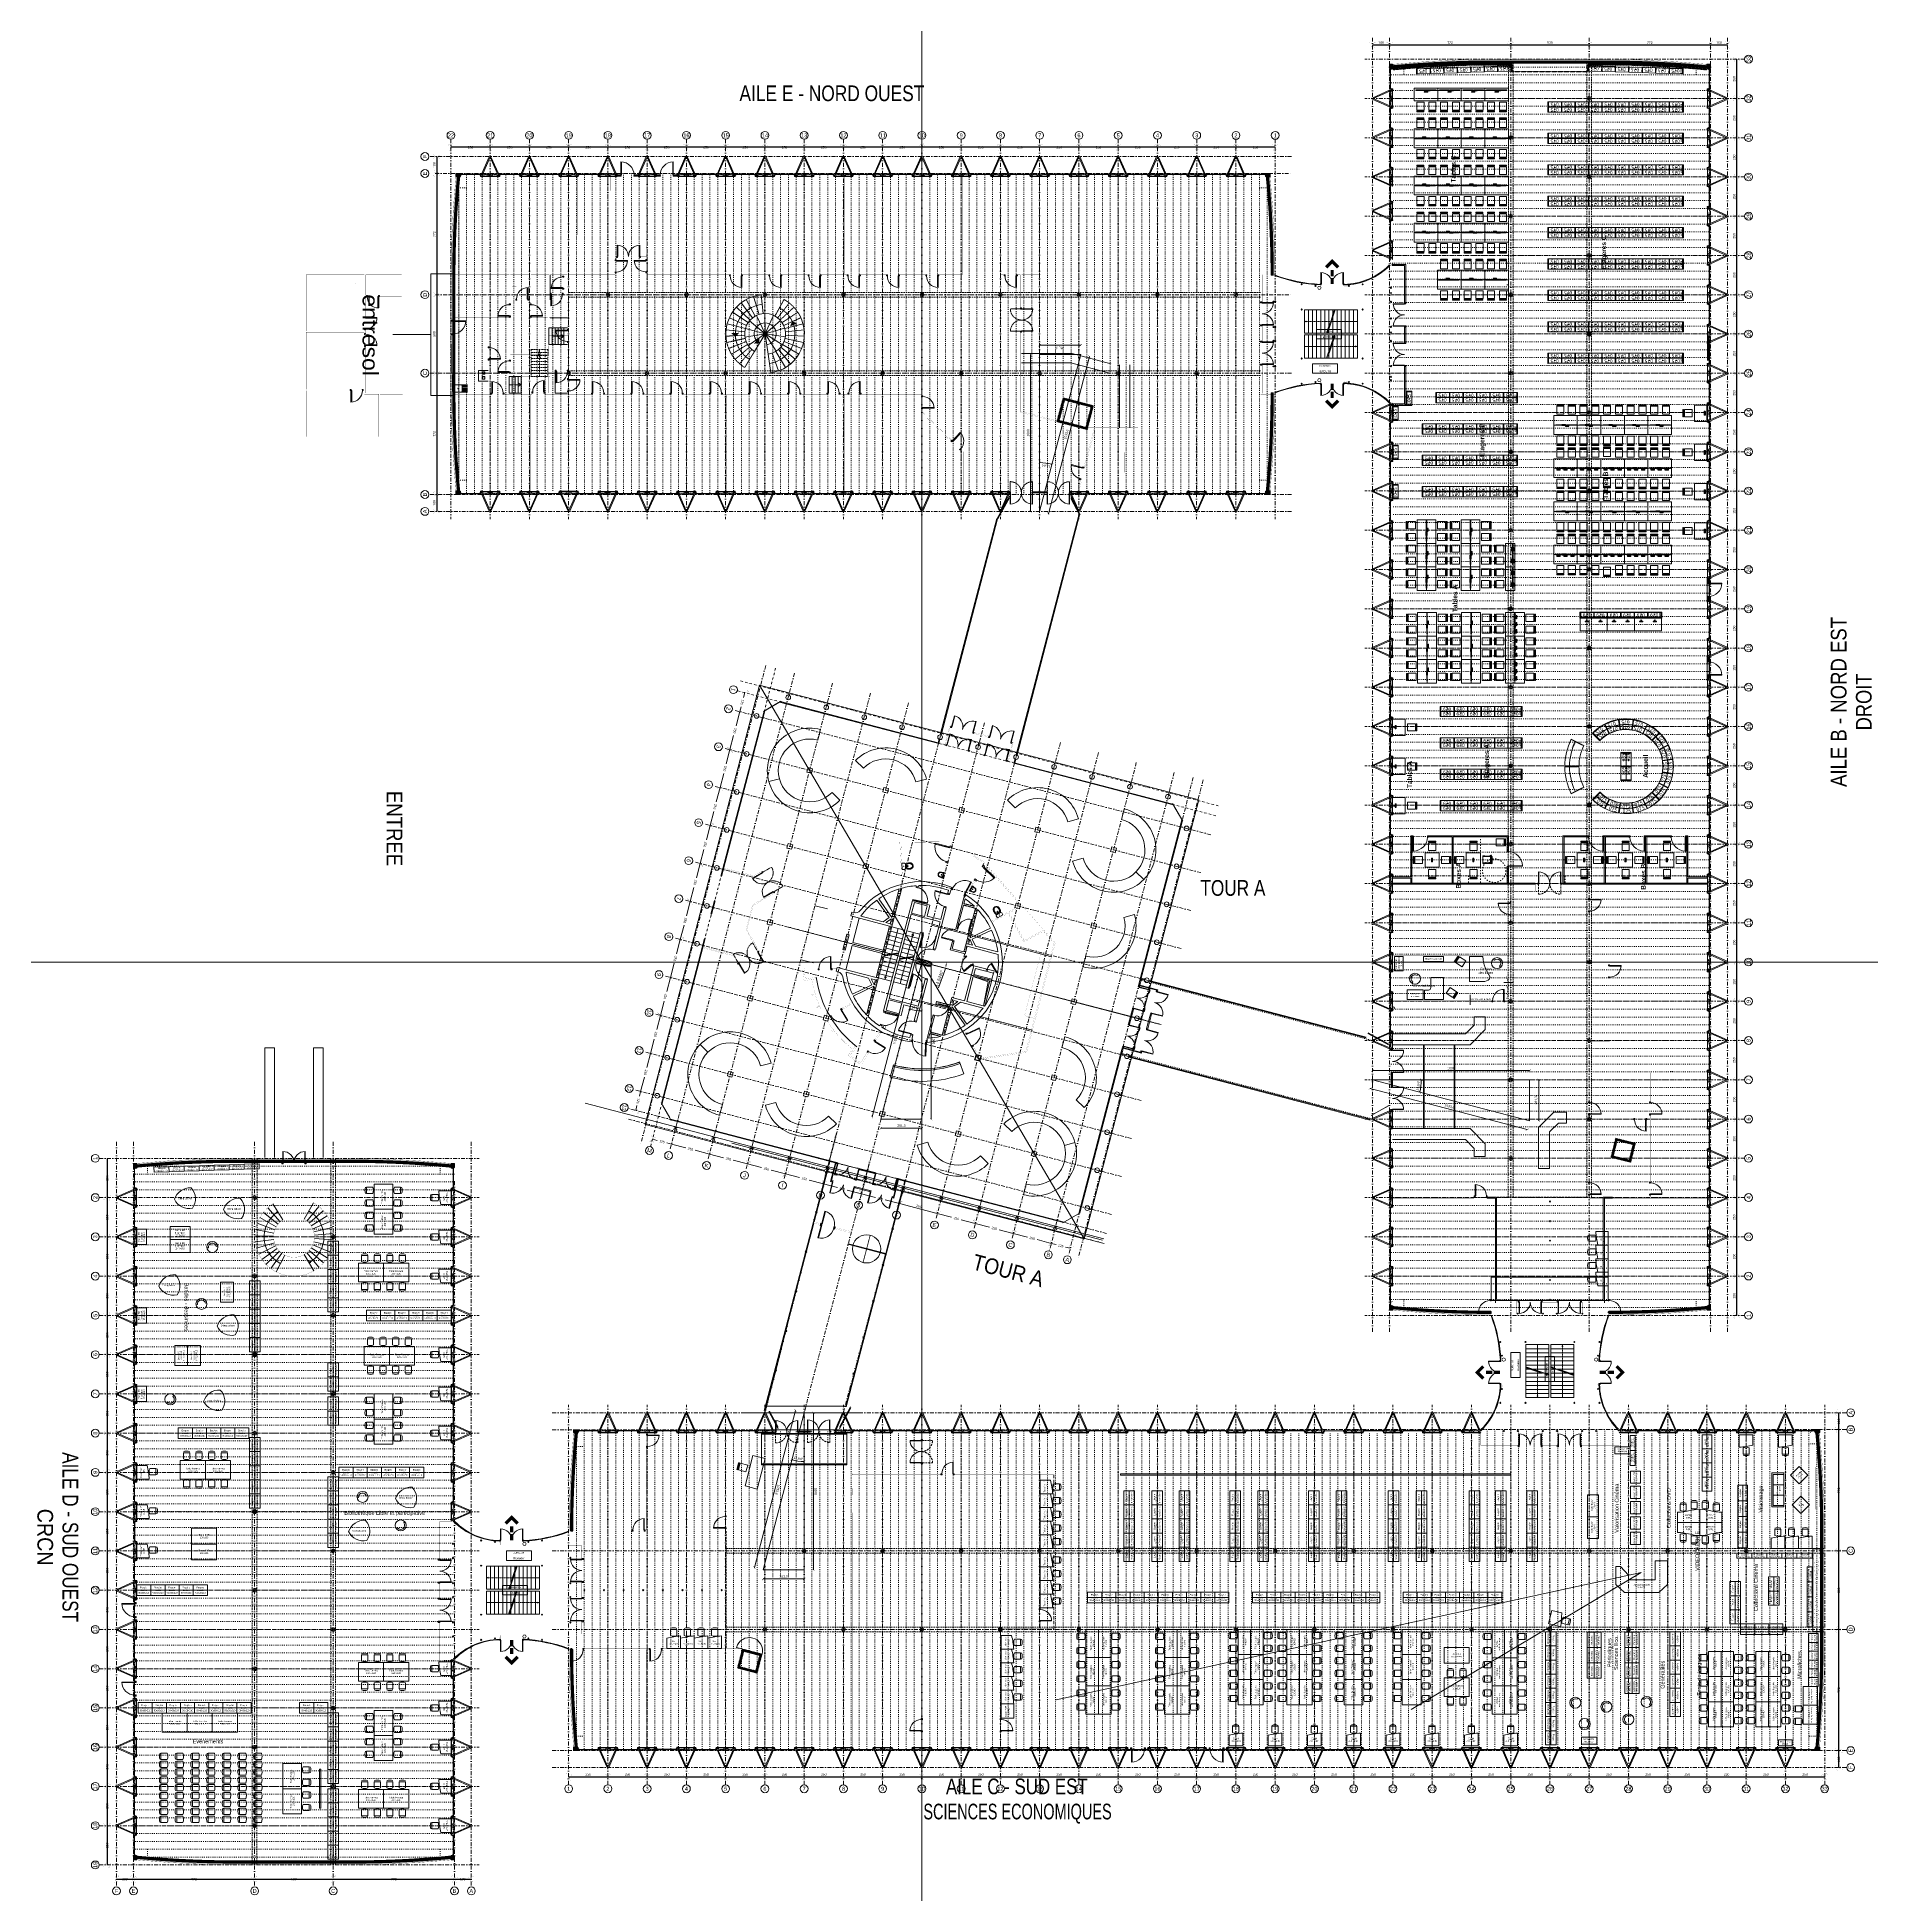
# Model space of a CAD drawing. Header units: millimetres. Extents: x 0 to 111176, y 95213 to 141729.
# Drawn here: x 47363 to 59048, y 105545 to 117376 of the extents above; entities that cross this region are included whole.
import ezdxf
from ezdxf.enums import TextEntityAlignment as Align

# ---------------------------------------------------------------- set-up
doc = ezdxf.new("R2010")
doc.units = ezdxf.units.MM
for name, pattern in [('ACAD_ISO03W100', [30, 12, -18]), ('AXES', [2, 1.25, -0.25, 0.25, -0.25]), ('CACHE2', [0.1875, 0.125, -0.0625]), ('CONTINU', [0]), ('DISCONTINU', [0.75, 0.5, -0.25]), ('DISCONTINU2', [0.375, 0.25, -0.125]), ('HIDDEN2', [0.1875, 0.125, -0.0625]), ('TIRETPT2', [0.5, 0.25, -0.125, 0, -0.125])]:
    doc.linetypes.add(name, pattern=pattern)
doc.layers.get('Defpoints').update_dxf_attribs({"lineweight": 9})
doc.layers.add('CDP', color=7, linetype='Continuous', lineweight=9, true_color=0x364259)
doc.layers.add('STR_BOLLARD', color=7, linetype='Continuous', lineweight=9, true_color=0x1c1c1c)
for name, color, linetype, lineweight in [('CFO_ECL_Lampe-tables_Silvera', 2, 'Continuous', 9), ('CFO_PC_SILVERA', 232, 'Continuous', 9), ('MEN_Ext', 115, 'Continuous', 9), ('MEN_Ext_Murs-rideaux', 113, 'Continuous', 9), ('MEN_Int', 153, 'Continuous', 9), ('MEN_Int_Escaliers', 25, 'Continuous', 9), ('MEN_Int_PCF', 177, 'Continuous', 9), ('MOB', 37, 'Continuous', 9), ('MOB_chaises-tables_Silvera', 27, 'Continuous', 9), ('MOB_etageres_BRM', 37, 'Continuous', 9), ('MOB_texte_BRM', 184, 'Continuous', 9), ('MOB_texte_Silvera', 196, 'Continuous', 9), ('NOM_Batiments', 7, 'Continuous', 9), ('NOM_Espaces', 14, 'Continuous', 9), ('PB_Sanitaires', 5, 'Continuous', 9), ('SSI-Evacuation', 90, 'Continuous', 9), ('SSI-Extincteurs', 10, 'Continuous', 9), ('SSI_DI', 20, 'Continuous', 9), ('SSI_UGCIS', 94, 'Continuous', 9), ('STR_BOLLARD_Axes', 252, 'Continuous', 9), ('STR_BOLLARD_projeté', 251, 'Continuous', 9)]:
    doc.layers.add(name, color=color, linetype=linetype, lineweight=lineweight)
doc.layers.add('Invisible', color=52, linetype='Continuous', lineweight=9, plot=False)
doc.layers.add('NOM_Espaces_SU', color=15, linetype='Continuous', lineweight=9, plot=False)
doc.styles.add('Arial', font='arial.ttf')
doc.styles.add('Arial-10', font='arial.ttf', dxfattribs={"height": 10})
doc.styles.add('Arial-15', font='arial.ttf', dxfattribs={"height": 15})
doc.styles.add('Arial-20', font='arial.ttf', dxfattribs={"height": 20})
doc.styles.add('BOLD', font='BOLD')
doc.styles.get("Standard").update_dxf_attribs({"font": 'arial.ttf'})
doc.dimstyles.new('COTATIONS', dxfattribs={"dimtxt": 20, "dimasz": 15, "dimexe": 0.18, "dimexo": 0.0625, "dimgap": 5, "dimtad": 1, "dimdec": 0, "dimzin": 0, "dimdsep": 46, "dimtxsty": 'Standard', "dimcen": 0.09, "dimclrd": 256, "dimclre": 256, "dimclrt": 256, "dimadec": 4, "dimazin": 0, "dimtfac": 1, "dimtdec": 0, "dimtofl": 0, "dimtmove": 0, "dimatfit": 3, "dimfxl": 1, "dimtolj": 1, "dimtzin": 0, "dimlwd": -1, "dimlwe": -1, "dimarcsym": 0})
doc.dimstyles.new('Cote-15', dxfattribs={"dimtxt": 15, "dimasz": 15, "dimexe": 1.25, "dimexo": 0.625, "dimgap": 7.5, "dimtad": 1, "dimdec": 0, "dimrnd": 0.025, "dimtxsty": 'Arial-15', "dimblk": 'ARCHTICK', "dimcen": 2.5, "dimse1": 1, "dimse2": 1, "dimazin": 0, "dimtfac": 1, "dimtmove": 1, "dimatfit": 3, "dimfxl": 1, "dimarcsym": 0})
pattern_1 = [(135, (60764.64633341976, 78379.58845980477), (-2.245064030267288, -2.245064030267288), [])]
pattern_2 = [(135, (50623.70857334338, 125497.9819539807), (-1.325825214724777, -1.325825214724776), [])]

# ---------------------------------------------------------------- blocks, each defined once
blk = doc.blocks.new('Porte')
blk.add_lwpolyline([(9.972684131353162, 79.94161479349714), (9.99670763418544, 7.003293212503195), (-0.003291194327175617, 6.999999541556463), (0, 0), (6.99901430029422, 1.746229827404022e-09), (6.998190135927871, 2.502305638219696), (5.498190306709148, 2.501811587368138), (5.472664345637895, 80.00180251570418, -0.4142135623537333), (78.49669962038752, 7.025854876847006), (78.498181771487, 2.525855404732283), (76.99818194215186, 2.525361353880726), (76.99999345361721, -1.979060471057892e-09), (83.99901364254765, -6.05359673500061e-09), (83.99669897276908, 7.027666397683788), (78.49669962038752, 7.025854876847006)], format="xyb")
blk = doc.blocks.new('PLANSpro14$0$ELLIPSE')
at = {"lineweight": 0}
blk.add_circle((0, 0), 1, dxfattribs=at)
blk = doc.blocks.new('PLANSpro14$0$WC1')
at = {"layer": 'PB_Sanitaires'}
for p, q in [((-1.999999312829459e-07, -5.684341886080801e-14), (0.3999992000001384, 1.199998109768785e-07)), ((0, 8.999992928693246e-08), (-5.684341886080801e-14, -0.1584099400000838)), ((0.3999992000001384, 2.39999820905723e-07), (0.3999992000001384, -0.158409840000175)), ((0.05159029999998666, -0.2099987400000742), (7.000001005508238e-07, -0.1584091400000602)), ((0.05158960000011348, -0.2099996400000919), (0.3484096999999906, -0.2099996400001629)), ((0.3999978000001079, -0.1584092400001538), (0.3484083000000169, -0.2099988400001536))]:
    blk.add_line(p, q, dxfattribs=at)
for points in [[(0.05202130000020588, -0.2099186400000974), (0.04271880000004558, -0.2308378400000919), (0.0207437000000823, -0.2911066400000664), (0.005118899999956739, -0.3535707400000945), (-0.003713499999889791, -0.4174939400000852), (-0.005716300000017327, -0.4659063400000605)], [(-0.005714300000022376, -0.465905840000076), (-0.005615299999931267, -0.4730844400000791), (-0.003248300000109339, -0.5016841400000516), (0.002206300000011652, -0.529813740000094), (0.01059070000007978, -0.5571257400000746), (0.02167419999989306, -0.5833169400000742), (0.03517380000005232, -0.6081411400000718), (0.05077599999987115, -0.6314142400000833), (0.06528119999995852, -0.6496865400000758)], [(0.05104760000006081, -0.3813476400000866), (0.04981710000004114, -0.3897728400000773), (0.04478019999999105, -0.4506267400000752), (0.04456949999996596, -0.4659063400000747)], [(0.0445707000000084, -0.4659058400000902), (0.04465760000005048, -0.4722070400000575), (0.04673540000010235, -0.4973112400000872), (0.05152329999998528, -0.5220028400000558), (0.05888289999995777, -0.5459767400000715), (0.06861179999998512, -0.5689668400000727), (0.08046150000006946, -0.5907569400001051), (0.09415690000002996, -0.6111855400000934), (0.1068890600000714, -0.627224540000114)], [(0.3471298000000616, -0.3859107400001847), (0.3466956000000891, -0.3826717400001485), (0.3448861000000534, -0.3724563400001699), (0.3424217000001022, -0.3623632400001497), (0.3393053999999438, -0.3524315400001683), (0.3355419000000666, -0.3427017400001802), (0.3311373000000231, -0.3332153400001658), (0.3261000000001104, -0.3240155400001328), (0.3204411999998911, -0.3151468400001534), (0.3141749000000118, -0.3066550400001375), (0.307318900000098, -0.298586840000155), (0.2998949500001231, -0.2909897400001284), (0.291929419999974, -0.2839112400001511), (0.283453570000006, -0.2773984400001552), (0.274503799999934, -0.2714971400001502), (0.2651218300001688, -0.2662512400001447), (0.2553546400000641, -0.2617016400001546), (0.2452543000001128, -0.2578851400001554), (0.2348775199999977, -0.2548339400001112), (0.2242851200000473, -0.2525744400001315), (0.2135412199999678, -0.2511267400001458), (0.2027123500001835, -0.2505039400001294), (0.1918664200001103, -0.2507117400001135), (0.1810716100000604, -0.2517481400001174), (0.1703952599999639, -0.2536037400001305), (0.1599028300001351, -0.2562619400001012), (0.149656900000025, -0.2596994400001051), (0.139716309999983, -0.26388684000014), (0.1301355199999534, -0.2687894400000914), (0.1209640799999647, -0.2743683400000947), (0.1122463699999798, -0.2805809400001209), (0.1040214300000457, -0.2873824400001155), (0.09632310000000643, -0.2947261400000656), (0.08918009999996457, -0.3025647400000935), (0.08261639999994941, -0.3108505400001036), (0.0766519000000585, -0.3195366400000808), (0.0713021999998773, -0.3285764400000772), (0.06658009999989645, -0.337924940000093), (0.06249510000009195, -0.3475384400000934), (0.05905449999988832, -0.3573743400000922), (0.05626360000007935, -0.3673916400000934), (0.05412629999989349, -0.3775507400000748), (0.05286940000007689, -0.38590994000009)], [(0.3061555999998973, -0.6107604400001492), (0.3094221000000061, -0.6062164400001251), (0.322682699999973, -0.5854354400001398), (0.3340274999999338, -0.5633281400001522), (0.343185999999946, -0.5400698400001431), (0.3499195999999074, -0.5158899400001644), (0.3540403999999171, -0.4910653400001621), (0.3554278000000295, -0.465907040000161)], [(0.3347210999998538, -0.6496836400001484), (0.3407329999998865, -0.6424325400001436), (0.3572657000000277, -0.6199846400001832), (0.3718571000000566, -0.5959170400001739), (0.3841866999999866, -0.5703824400001452), (0.3939533999999867, -0.543596340000164), (0.4008976999999732, -0.5158345400001849), (0.4048232999999755, -0.4874242400001947), (0.4057133000000022, -0.4659066400001848)], [(0.4057159000000183, -0.4659060400002062), (0.4054930999999442, -0.4497514400001563), (0.400167099999976, -0.3854021400001955), (0.3878938999999946, -0.3221103400001937), (0.3690290000001255, -0.2606584400001566), (0.3479781000000344, -0.2099183400001436)], [(0.355430199999887, -0.465906040000192), (0.35521940000001, -0.4506290400001234), (0.3501826999998912, -0.3897752400001622), (0.3489516999999296, -0.3813447400001593)]]:
    blk.add_lwpolyline(points, dxfattribs=at)
at = {"layer": 'PB_Sanitaires', "lineweight": 0}
blk.add_circle((0.1999994999999899, -0.3459070400001281), 0.02999998999999998, dxfattribs=at)
at = {"layer": 'PB_Sanitaires'}
for centre, radius, start, end in [((0.1999994999999899, -0.5266207400001406), 0.182467, -137.5880000000137, -42.41180000001368), ((0.1999996099999635, -0.5443810400001183), 0.1247073000000001, -137.5882000000137, -32.85790000001367)]:
    blk.add_arc(centre, radius, start, end, dxfattribs=at)
at = {"layer": 'PB_Sanitaires', "xscale": 0.009999989999999999, "yscale": 0.008888880000000002, "zscale": 0.01, "rotation": 89.99997999998632}
blk.add_blockref('PLANSpro14$0$ELLIPSE', (0.1999997400000666, -0.1049998400001186), dxfattribs=at)
blk = doc.blocks.new('WC')
at = {"layer": 'PB_Sanitaires', "extrusion": (0, 0, -1), "zscale": -1}
blk.add_blockref('PLANSpro14$0$WC1', (-0.1999994999496266, 1.199077814817429e-07), dxfattribs=at)
blk = doc.blocks.new('Mob Accueil')
at = {"layer": 'MOB'}
blk.add_lwpolyline([(9.084033081308007e-09, 69.99999999272404), (465.5926148181352, 69.99999999685679), (522.0203423316161, 126.4277275141794), (522.0203423150851, 177.9186552665196), (592.0203423204402, 177.9186552669853), (592.0203423225357, 97.43277815368492), (494.5875641757193, 5.587935447692871e-09), (2.564775058999658e-09, 3.085006028413773e-09)], dxfattribs=at)
blk = doc.blocks.new('Mob Accueil1')
at = {"layer": 'MOB'}
blk.add_lwpolyline([(9.313225746154785e-10, -69.99999999569263), (-51.49092775839381, -69.99999999633292), (-107.9186552600004, -126.4277275232016), (-107.9186552776955, -359.2240349164349), (-177.9186552525498, -359.2240349127096), (-177.9186552520841, -97.43277815217152), (-80.48587712389417, -3.14321368932724e-09), (0, 0), (-2.793967723846436e-09, -69.99999998812564)], dxfattribs=at)
blk = doc.blocks.new('vitre porte 2')
for p, q in [((-1.113221514970064e-09, -4.352818889274204), (1.113676262320951e-09, 4.352818888915863)), ((1.113676262320951e-09, 4.352818888915863), (28.86967837416933, 4.352818886993191)), ((0, 0), (28.86967837394513, 9.42054612096399e-09)), ((28.86967837416933, 4.35281888708414), (28.86967837372094, -4.352818868243048)), ((28.86967837372094, -4.352818868243048), (3.365130396559834e-10, -4.352818889274204))]:
    blk.add_line(p, q)
blk = doc.blocks.new('Vitre porte')
blk.add_line((4.30327418143861e-09, 0.04718111398324254), (28.33032161548272, 0.04718112354203186))
blk.add_lwpolyline([(28.33032161570691, 4.400000001205626), (28.33032161525853, -4.305637754121562), (3.189597919117659e-09, -4.305637775110881), (5.416495696408674e-09, 4.400000003079185)], close=True)
blk = doc.blocks.new('esca de 9')
at = {"layer": 'MEN_Int_Escaliers', "linetype": 'TIRETPT2', "ltscale": 20}
blk.add_line((-2.264187060063705e-09, 170.9297234294172), (105.6191140416254, 170.9297234252263), dxfattribs=at)
at = {"layer": 'MEN_Int_Escaliers', "linetype": 'DISCONTINU', "ltscale": 20}
for p, q in [((-1.565695129102096e-09, 170.9297234294463), (0, 0)), ((-1.798525772755966e-09, 151.9297234280202), (105.619114042091, 151.9297234238293)), ((7.521521183662117e-10, 133.0000000148248), (105.6191140446417, 133.0000000106338)), ((105.6191140416254, 170.9297234252263), (105.6191140411247, -3.092281986027956e-10)), ((-8.672031981404871e-10, 114.0000000134278), (105.6191140430224, 114.0000000092368)), ((-4.015419108327478e-10, 95.0000000120308), (105.619114043488, 95.00000000783984)), ((-3.661170921986923e-09, 76.00000001063381), (105.6191140402284, 76.00000000644286)), ((-6.343725544866174e-10, 56.99999999643114), (105.6191140495416, 57.00000000504588)), ((-6.343725544866174e-10, 37.99999999549982), (105.6191140432552, 37.99999999130887)), ((-8.672031981404871e-10, 18.99999999247302), (105.6191140399956, 18.99999998991188)), ((0, 0), (105.6191140418582, -3.092281986027956e-10))]:
    blk.add_line(p, q, dxfattribs=at)
blk.add_lwpolyline([(52.23848675989439, -0.009624420916225063), (52.23848676105854, 170.9297234273508), (40.32966742508006, 114.0000000118562), (61.14545516210501, 114.0000000109831), (52.23848677782235, 170.9297234329388)], dxfattribs=at)
blk = doc.blocks.new('Esca 4 marches')
at = {"layer": 'MEN_Int_Escaliers'}
for p, q in [((0, 0), (-4.14638634538278e-09, -105.6191140319861)), ((-3.703007678268477e-09, 0), (-7.89395926403813e-09, -105.6191140319861)), ((18.99999999226475, 1.54977897182107e-09), (19.00000000600176, -105.6191140304363)), ((37.99999999887177, 3.099557943642139e-09), (37.99999999631063, -105.6191140288865)), ((57.00000000190767, 4.651155904866755e-09), (56.99999999771671, -105.6191140273368)), ((-7.89395926403813e-09, -105.6191140319861), (76.00000001138505, -105.619114025787))]:
    blk.add_line(p, q, dxfattribs=at)
for points in [[(-3.703007678268477e-09, 0), (76.00000000276987, 6.200934876687825e-09), (76.0000000113846, -105.619114025787)], [(-5.798483471153304e-09, -52.80955701599305), (75.99999999443435, -52.809557017099), (56.99999999699548, -40.90073767815193), (56.99999999210604, -64.68215728281939), (76.00000000002228, -52.80955703374639)]]:
    blk.add_lwpolyline(points, dxfattribs=at)
blk = doc.blocks.new('Esca 5marches')
at = {"layer": 'MEN_Int_Escaliers'}
for p, q in [((-117.9999999967404, 0.3691328712156974), (-118.0000000009313, -106.3921216633171)), ((-117.9999999967554, 1.995431375689805e-09), (0, 0)), ((-97.49999998044223, 0.3691328787826933), (-97.49999998463318, -106.3921216557501)), ((-78.49999998835847, 0.3691328828572296), (-78.49999997438863, -106.3921216665185)), ((-59.49999998160638, 0.3691328862914816), (-59.49999998416752, -106.3921216645977)), ((-40.49999997857958, 0.3691328852437437), (-40.49999998300336, -106.3921216679737)), ((-21.49999997764826, 0.369132881925907), (-21.49999996926636, -106.3921216742601)), ((1.490116119384766e-08, -106.392121674493), (-118.0000000009313, -106.3921216633171))]:
    blk.add_line(p, q, dxfattribs=at)
blk.add_lwpolyline([(-97.49999998230487, -53.01149438723223), (-21.49999998323619, -53.01149438979337), (-40.49999998649582, -41.10267504607327), (-40.49999998463318, -64.88409465411678), (-21.49999998230487, -53.01149440032896)], dxfattribs=at)
blk = doc.blocks.new('Esca rond')
at = {"layer": 'MEN_Int_Escaliers', "lineweight": 0}
for p, q in [((-38.31003041518807, 124.2269760021591), (-73.67313541052818, 238.8980307687889)), ((-12.68713576765731, 129.379428746237), (-24.39833801472514, 248.8065937416977)), ((-108.2419644768811, 71.99775777145987), (-208.1576239913697, 138.4572264827439)), ((-95.29100692132442, 88.4286378803663), (-183.2519363847091, 170.0550728451926)), ((-79.87206234177529, 102.5692627164535), (-153.6001198904119, 197.2485821509617)), ((-62.38447330635927, 114.0533975312719), (-119.9701409693803, 219.3334567877464)), ((-1.743562592426315, 129.9883071157383), (0, 0)), ((52.62209943286143, 118.8735237487126), (0, 0)), ((-129.3025260465215, 13.44829937478062), (-248.6587039292785, 25.86211417854065)), ((-125.4708333611484, 34.01573124498827), (-241.2900641621086, 65.41486778564285)), ((-118.3895120043303, 53.70217355265049), (-227.6721384706902, 103.2734106750577)), ((-128.2717214722647, -21.12736302264966), (0, 0)), ((-125.3966165422457, 34.28831515822094), (0, 0)), ((-107.7758430826939, -72.69365614809794), (0, 0)), ((-99.67436964018225, 83.45669556275243), (0, 0)), ((-67.64331056736364, -111.0152355845785), (0, 0)), ((-55.79154920484825, 117.4193469327874), (0, 0)), ((97.4000659568701, 86.1000995830982), (0, 0)), ((124.4318348802626, 37.63932073459728), (0, 0)), ((18.6437078146264, -128.6561780681368), (0, 0)), ((70.59658415056765, -109.1609925792436), (0, 0)), ((109.6868313006125, -69.77678006776841), (0, 0)), ((128.7922441023402, -17.67930585879367), (0, 0)), ((118.3895119982772, 53.70217355457135), (182.9627908482216, 82.99298967648065)), ((125.4708333550952, 34.01573125045979), (241.2900641555898, 65.4148677836638)), ((129.3025260365102, 13.44829937431496), (248.6587039255537, 25.86211417696904)), ((-129.7853512139986, -7.467436394537799), (-176.5615112911905, -10.1587878955761)), ((67.58090299321339, -111.0532374404138), (129.9632749934681, -213.5639181638835)), ((84.51994011178613, -98.7743879731861), (162.5383463739417, -189.9507461067988)), ((99.26995517336763, -83.9373337381403), (190.9037599544972, -161.4179494996206)), ((111.4489305480383, -66.92634665209334), (214.3248664340936, -128.7045127901365)), ((120.7414371566847, -48.18200234032702), (232.1950714604463, -92.65769681229722)), ((126.906803969061, -28.18976948066847), (244.0515460874885, -54.21109514805721)), ((129.7853512137663, -7.467436390579678), (249.5872138799168, -14.36045460426249)), ((18.6437078146264, -128.6561780681368), (35.85328426258639, -247.4157270579599)), ((44.00155402859673, -122.3268704697257), (84.61837313696742, -235.243981677806))]:
    blk.add_line(p, q, dxfattribs=at)
at = {"layer": 'MEN_Int_Escaliers', "linetype": 'DISCONTINU2', "lineweight": 0}
for p, q in [((62.38447329727933, 114.0533975294675), (119.9701409609988, 219.3334567863494)), ((79.87206233432516, 102.5692627198296), (153.6001198813319, 197.248582151311)), ((95.29100691340864, 88.42863788321847), (183.2519363844767, 170.0550728433882)), ((108.2419644701295, 71.99775777134346), (208.1576239853166, 138.4572264796589)), ((182.9627908482216, 82.99298967648065), (227.6721384669654, 103.2734106768621)), ((-176.5615112911905, -10.1587878955761), (-249.5872138775881, -14.36045460490277)), ((-126.9068039669651, -28.18976948072668), (-244.0515460907477, -54.21109515411081)), ((-120.7414371632035, -48.18200233753305), (-232.1950714634727, -92.65769680618541)), ((-111.4489305471066, -66.9263466547709), (-214.324866445269, -128.7045127893216)), ((-99.2699551833789, -83.93733373808209), (-190.90375996381, -161.4179494972923)), ((-84.51994012063324, -98.77438797056675), (-162.5383463776666, -189.9507461029571)), ((-67.58090300275899, -111.0532374409377), (-129.9632749990556, -213.5639181575971))]:
    blk.add_line(p, q, dxfattribs=at)
at = {"layer": 'MEN_Int_Escaliers', "lineweight": 0}
for points in [[(18.6437078146264, -128.6561780691845, 0.9305152212304818), (-2.095475792884827e-09, 129.9999999882421, 0.7581998938125948), (-67.58090300578579, -111.0532374402392)], [(10.03891959134489, -69.27640357468044, 0.9305152212304696), (-4.656612873077393e-09, 69.99999999726424, 0.7581998938125855), (-36.38971700263164, -59.79789708281169)]]:
    blk.add_lwpolyline(points, format="xyb", dxfattribs=at)
for radius, start, end in [(249.9999999754908, 95.60060175289625, 174.4126099201997), (189.9999999813729, 95.60060175289625, 181.13382631557), (189.9999999813729, -81.75460173960055, 25.11524972896119), (249.9999999754908, -81.75460173960055, 21.96390415829521)]:
    blk.add_arc((-1.257285475730896e-08, 2.968590706586838e-09), radius, start, end, dxfattribs=at)
at = {"layer": 'MEN_Int_Escaliers', "linetype": 'DISCONTINU2', "lineweight": 0}
for radius, start, end in [(189.999999981373, 25.11524972896119, 61.32239825360632), (249.9999999754908, 21.96390415829521, 61.32239825360632), (249.9999999754908, 174.4126099201997, 238.6776017377854), (189.9999999813729, -178.86617368443, -121.3223982622147)]:
    blk.add_arc((-1.257285475730896e-08, 2.968590706586838e-09), radius, start, end, dxfattribs=at)
at = {"layer": 'MEN_Int_Escaliers', "lineweight": 0}
for points in [[(-215.2864256277676, 5.002680440666154), (-165.3481844146731, 7.487044410139788), (-189.0751230325545, -18.7242581807659)], [(204.6550913038664, 67.00421975227073), (158.3971515900921, 48.02520469372394), (172.0366139300168, 80.6436820810195)], [(-71.71770376525774, -61.1883470377652), (-37.78016695799261, -24.46991031977814), (-36.38971699844069, -59.79789708409226)]]:
    blk.add_solid(points, dxfattribs=at)
blk = doc.blocks.new('Fenetres Ext')
for points in [[(14.09999999846332, 3.400000005214679), (14.09999999846332, 4.400000005214679), (18.09999999846332, 4.400000005214679), (18.09999999846332, 3.400000005214679)], [(14.09999999846332, 1.400000005214679), (139.0999999735504, 1.400000005214679), (139.0999999735504, 3.400000005214679), (14.09999999846332, 3.400000005214679), (14.09999999846332, 1.400000005214679)], [(14.09999999846332, -2.599999994785321), (16.09999999846332, -2.599999994785321), (16.09999999846332, 1.400000005214679), (14.09999999846332, 1.400000005214679)], [(139.0999999735504, 3.400000005214679), (139.0999999735504, 4.400000005214679), (135.0999999735504, 4.400000005214679), (135.0999999735504, 3.400000005214679)], [(139.0999999735504, -2.599999994785321), (137.0999999735504, -2.599999994785321), (137.0999999735504, 1.400000005214679), (139.0999999735504, 1.400000005214679)], [(6.599999998463318, -10.59999999478532), (10.59999999846332, -10.59999999478532), (10.59999999846332, -3.599999994785321), (11.59999999846332, -3.599999994785321), (11.59999999846332, -4.585936534454959), (12.59999999972251, -4.585936534454959), (12.59999999846332, -11.59999999478532), (6.599999998463318, -11.59999999478532)], [(10.59999999846332, -3.599999994785321), (14.09999999846332, -3.599999994785321), (14.09999999846332, -2.599999994785321), (10.59999999846332, -2.599999994785321), (10.59999999846332, -3.599999994785321)], [(142.5999999735504, -3.599999994785321), (139.0999999735504, -3.599999994785321), (139.0999999735504, -2.599999994785321), (142.5999999735504, -2.599999994785321), (142.5999999735504, -3.599999994785321)], [(146.5999999735504, -10.59999999478532), (142.5999999735504, -10.59999999478532), (142.5999999735504, -3.599999994785321), (141.5999999735504, -3.599999994785321), (141.5999999735504, -4.585936534454959), (140.5999999722912, -4.585936534454959), (140.5999999735504, -11.59999999478532), (146.5999999735504, -11.59999999478532)]]:
    blk.add_lwpolyline(points, close=True)
blk.add_lwpolyline([(14.09999999846332, 2.400000005214679), (139.0999999735504, 2.400000005214679)])
blk = doc.blocks.new('Evier')
at = {"layer": 'SSI-Extincteurs', "linetype": 'ByBlock'}
for p, q in [((-83.07580517185852, 4.926767857337836), (-83.07582151389215, 41.59782867261674)), ((-78.07582371647004, 46.59783089737175), (-40.00842721830122, 46.59784787060926)), ((-56.04211508552544, 23.26231031492352), (-62.04211505758576, 23.26230764243519)), ((-59.04211640032008, 26.2623089737026), (-59.04211373534054, 20.26230899273651)), ((-39.15602251281962, 46.52465313579887), (-2.073473297059536e-05, 46.52467057766626)), ((-35.00842496065889, 41.59785007633036), (-35.00840865145437, 4.926789257966448)), ((-1.782376784831285e-05, 39.94332879566355), (-35.00842423422728, 39.94331318070181)), ((-1.480954233556986e-05, 33.2095875585801), (-35.00842123629991, 33.20957194210496)), ((-1.180428080260754e-05, 26.47584632894723), (-35.00841824593954, 26.47583069454413)), ((-8.812290616333485e-06, 19.74210506485542), (-35.00841523008421, 19.74208944110433)), ((-5.829264409840107e-06, 13.00836380844703), (-35.00841225020122, 13.00834821729222)), ((-2.788146957755089e-06, 6.274622549128253), (-35.00840925367083, 6.274606904189568)), ((-40.00840638321824, -0.07321296073496342), (-78.07580292480998, -0.07322991319233552)), ((-39.1560017587617, -1.747312489897013e-05), (0, -5.820766091346741e-11))]:
    blk.add_line(p, q, dxfattribs=at)
at = {"layer": 'SSI-Extincteurs', "linetype": 'ByBlock', "lineweight": 0}
blk.add_circle((-59.04211513977498, 23.26230902399402), 2.387801411984569, dxfattribs=at)
at = {"layer": 'SSI-Extincteurs', "linetype": 'ByBlock'}
for centre, radius, start, end in [((-78.07582156406716, 41.59783092193538), 4.999999999509881, 90.00002553316811, 180.0000255398382), ((-78.07580519665498, 4.926770100719295), 4.999999999510081, -179.9999744601618, -89.9999744668319), ((-40.00842504599132, 41.59784788254183), 4.999999999509533, 2.55398382173292e-05, 90.00002553316811), ((-40.00840868009254, 4.926787077623885), 4.999999999509532, -89.9999744668319, 2.553983821732921e-05)]:
    blk.add_arc(centre, radius, start, end, dxfattribs=at)
blk = doc.blocks.new('Plaque chauffante')
at = {"layer": 'PB_Sanitaires', "linetype": 'ByBlock'}
for p, q in [((3.00680985674262e-05, 1.164153218269348e-10), (-59.99996992247179, -2.675782889127731e-05)), ((-59.99999999254942, -68.37467759754509), (-59.99996992247179, -2.675782889127731e-05)), ((-1.979060471057892e-09, -68.37465083959978), (-59.99999999254942, -68.37467759754509)), ((-32.5961429089075, -12.36296957195736), (-36.62605620815884, -8.333059861382935)), ((-36.62605626008008, -8.333059814583976), (-36.62604871497024, -25.26383853383595)), ((-36.62604871497024, -25.26383853383595), (-32.59613899549004, -21.23392524203518)), ((-36.62604871497024, -25.26383853383595), (-19.69527002703398, -25.26383100816747)), ((-32.59612910985015, -43.39338770788163), (-36.62604240898509, -39.36347799742362)), ((-36.62604240898509, -39.36347799742362), (-36.62603487598244, -56.29425667639589)), ((-19.6952637003269, -39.36347042850684), (-36.62604240898509, -39.36347799742362)), ((-36.62603487598244, -56.29425667639589), (-32.5961251296103, -52.26434340683045)), ((-23.72518724156544, -12.36296564491931), (-19.69527751184069, -8.333052286063321)), ((-19.69527003949042, -25.26383100170642), (-23.72518337296788, -21.23392127791885)), ((-23.72517344250809, -43.39338378090179), (-19.69526371278334, -39.36347042198759)), ((-19.69525615870953, -56.29424914863193), (-23.72516953712329, -52.26433938764967)), ((-19.69527003949042, -25.26383100170642), (-19.6952775263926, -8.333052285364829)), ((-19.69525615870953, -56.29424914863193), (-19.69526371278334, -39.36347042198759))]:
    blk.add_line(p, q, dxfattribs=at)
at = {"layer": 'PB_Sanitaires'}
for p, q in [((-36.62605626659933, -8.33305981347803), (-36.62605626659933, -8.33305981347803)), ((-19.69525614765007, -56.29424915800337), (-36.62603488960303, -56.29425669345073))]:
    blk.add_line(p, q, dxfattribs=at)
blk.add_lwpolyline([(-36.62605626659933, -8.33305981347803), (-19.6952775119571, -8.333052286121529), (-19.6952775119571, -8.333052286121529)], dxfattribs=at)
at = {"layer": 'PB_Sanitaires', "linetype": 'ByBlock', "lineweight": 0}
for centre in [(-28.20100389327854, -16.85119301179657), (-28.15668329608161, -47.88254298240645)]:
    blk.add_circle(centre, 7.6188504194402, dxfattribs=at)
blk = doc.blocks.new('Porte 83')
for p, q in [((1.164153218269348e-10, 0), (10.00000056740828, 3.277091309428215e-08)), ((10.00000056740828, 3.277091309428215e-08), (10.00000058137812, -8.499999962630682)), ((3.282912075519562e-08, -6.999999994237442), (0, -5.820766091346741e-11)), ((7.00000058603473, -6.999999982130248), (3.282912075519562e-08, -6.999999994179234)), ((-3.492459654808044e-10, -86.99999998277053), (7.000000858912244, -86.99999997066334)), ((3.094319254159927e-07, -93.99999997694977), (2.649612724781036e-07, -86.99999998282874)), ((10.00000088254455, -93.99999995576218), (-4.656612873077393e-10, -93.99999997689156)), ((93.0000005804468, -5.499999657564331), (7.000000558211468, -5.499999957566615)), ((7.000000558211468, -5.499999957566615), (7.00000058603473, -6.999999982130248)), ((7.000000838888809, -86.99999997060513), (7.000000831787474, -88.49999996018596)), ((7.000000851694494, -88.49999996024417), (10.00000087171793, -88.49999995116377)), ((10.00000058137812, -8.499999962630682), (92.94576600380242, -8.499999671650585)), ((9.999998785788193, -88.49999995110556), (9.999998796614818, -93.99999995564576))]:
    blk.add_line(p, q)
blk.add_arc((10.00000057648867, -5.499999947147444), 83.0000000040022, -90.00008014133095, 0)
blk = doc.blocks.new('Porte battante double')
blk.add_lwpolyline([(145.4999999796273, -71.43703520618146), (145.4999999738066, 8.556526154279709e-09), (153.9999999788124, 5.064066499471664e-09), (153.9999999817228, 6.999999992724042), (146.9999999823049, 6.999999993131496), (146.9999999789288, 3.000000003085006), (148.499999980093, 3.00000000622822), (148.4999999784632, -71.49999999260763, -0.4142135623524235), (76.9999999894062, 2.561137080192566e-09, -0.4142135623524235), (5.49999998928979, -71.49999998963904), (5.49999998731073, 3.000000004947651), (6.999999989639036, 3.000000009546056), (6.999999984982423, 7.000000001513399), (-7.450580596923828e-09, 6.999999998603016), (0, 0), (8.499999992316589, 4.540197551250458e-09), (8.499999987892807, -71.43703519919654)], format="xyb")
at = {"linetype": 'CACHE2'}
blk.add_lwpolyline([(148.4999999812571, 7.112156021292321), (148.4999999792781, 71.50000000564614, 0.4142135623730951), (76.9999999894062, 2.561137080192566e-09, 0.4142135623730951), (5.499999985331669, 71.50000000285218), (5.499999985331669, 6.926756824424956)], format="xyb", dxfattribs=at)
blk = doc.blocks.new('Porte double')
for p, q in [((-2.677552402019501e-09, 6.999999986088369), (8.499999988009222, 7.000000004773028)), ((0, 0), (-1.688022166490555e-08, 7.000000005413312)), ((7.000000006286427, 8.672941476106644e-09), (0, 0)), ((5.499999769497663, 78.49999954586383), (5.49999999650754, 3.999999544932507)), ((5.499999994761311, 3.999999542662408), (7.000000008032657, 3.999999551277142)), ((7.000000006170012, 3.999999549065251), (7.000000006286427, 8.672941476106644e-09)), ((8.49999998358544, 6.999999543419108), (8.499999750987627, 78.43703476071823)), ((145.4999997575069, 78.43703520827694), (145.4999999811407, 6.999999998370185)), ((145.4999999684514, 7.000000001338776), (153.9999999623979, 7.000000005937181)), ((146.9999999906868, 4.000000447442289), (148.4999999803258, 4.000000445521437)), ((146.9999999949941, 5.820766091346741e-11), (146.9999999925494, 4.000000449712388)), ((153.9999999975553, 4.249159246683121e-09), (146.9999999949941, 5.820766091346741e-11)), ((148.4999999859137, 4.000000452273525), (148.4999997547129, 78.50000001047738)), ((153.9999999478459, 7.000000006635673), (153.9999999975553, 4.249159246683121e-09))]:
    blk.add_line(p, q)
for centre, radius, start, end in [((5.500000004423782, 6.999999547202606), 71.49999999823011, 0, 90.00000018676299), ((148.4999999953434, 7.000000018568244), 71.49999999189136, 90, 180.0000001867629)]:
    blk.add_arc(centre, radius, start, end)
blk = doc.blocks.new('PO7C')
blk.add_lwpolyline([(0.8499999999974079, 7.993833010863), (0.8500000000008185, 0.6999999993420261), (5.343281372915953e-11, 0.6999999993914798), (0, 0), (0.7000000000005002, -3.922195901395753e-11), (0.7000000000005002, 0.3999999993617394), (0.5499999995356575, 0.3999999993617394), (0.5500000000381533, 7.99999999936324, -0.4142135623537333), (7.849999999555166, 0.6999999993630581), (7.849999999575061, 0.3999999993617394), (7.699999999110219, 0.3999999993617394), (7.699999999110219, -3.922195901395753e-11), (8.399999999110719, 0), (8.399999999056718, 0.6999999993914798), (7.849999999555166, 0.6999999993630581)], format="xyb")
blk = doc.blocks.new('P014A')
blk.add_lwpolyline([(-0.09999999995525855, -0.7843703521069969), (-0.0999999999555996, -0.06999999993421824), (-0.01499999996087809, -0.06999999993916362), (-0.01499999995550638, 0), (-0.0849999999555564, 3.922195901395753e-12), (-0.0849999999555564, -0.0399999999361782), (-0.06999999990907213, -0.0399999999361782), (-0.06999999995832695, -0.7849999999804496, -0.4142135623524235), (-0.784999999955545, -0.06999999993916362, -0.4142135623524235), (-1.499999999952763, -0.7849999999804496), (-1.500000000002018, -0.0399999999361782), (-1.484999999955534, -0.0399999999361782), (-1.484999999955534, 3.922195901395753e-12), (-1.554999999955584, 0), (-1.554999999950212, -0.06999999993916362), (-1.46999999995549, -0.06999999993421824), (-1.469999999955832, -0.7843703521069969)], format="xyb")
at = {"linetype": 'CACHE2'}
blk.add_lwpolyline([(-0.06999999991105543, 0.001121560213537842), (-0.06999999991105543, 0.645000000108526, 0.4142135623730951), (-0.784999999955545, -0.06999999993596366, 0.4142135623730951), (-1.500000000000035, 0.645000000108526), (-1.500000000000035, -0.0007324317477112503)], format="xyb", dxfattribs=at)
blk = doc.blocks.new('Porte double 10')
blk.add_lwpolyline([(81.43703520298004, -8.499999990832293), (9.99999999278225, -8.499999998079147), (9.99999999254942, 5.529727786779404e-10), (0, 0), (6.984919309616089e-10, -6.999999998952262), (6.999999993247911, -6.999999998544808), (6.999999993015081, -5.499999994033715), (81.49999999022111, -5.49999999141437, -0.4142135623524235), (10.00000000023283, -76.99999999135616, -0.4142135623524235), (81.50000000465661, -148.4999999768334), (7.000000007450581, -148.4999999893189), (7.000000007450581, -146.9999999848078), (1.909211277961731e-08, -146.9999999852153), (1.862645149230957e-08, -153.9999999845168), (10.00000000814907, -153.9999999832944), (10.00000000675209, -145.4999999846332), (81.43703521694988, -145.4999999774445)], format="xyb")
blk = doc.blocks.new('poteau')
at = {"layer": 'STR_BOLLARD', "lineweight": 5}
h = blk.add_hatch(dxfattribs=at)
h.set_pattern_fill('AR-CONC', color=252, scale=0.04, angle=359.9999999999999, style=0)
h.set_pattern_definition([(49.99999999999999, (-34103.71972945715, -3518.988229174639), (7.287386759840159, -0.6375634215561317), [0.762, -8.382000000000001]), (355, (-34103.71972945715, -3518.988229174639), (-1.409736856998765, 7.642273809561408), [0.6096, -6.7056233668]), (100.4514446999999, (-34103.11244917716, -3519.04135931464), (5.877649883614139, 7.004710076487798), [0.6476003520000001, -7.123609784]), (46.18419999999993, (-34103.71972945715, -3516.956229174639), (10.8431616356852, -1.681693117309098), [1.143, -12.573]), (96.63555760999996, (-34102.81613345716, -3517.096369174639), (9.49616536206013, 9.89704498390885), [0.9714009256, -10.6854243264]), (351.18415117, (-34103.71972945715, -3516.956229174639), (9.496165362599092, 9.897044983421296), [0.9143986828, -10.0583892768]), (21, (-34102.70372945715, -3517.46422917464), (6.064575650765295, -4.090607927483512), [0.762, -8.382000000000001]), (326, (-34102.70372945715, -3517.46422917464), (2.472081133905891, 7.367518644892768), [0.6096, -6.7056]), (71.45144499999996, (-34102.19834815315, -3517.805113170639), (8.53665677114865, 3.2769107554362), [0.6476003520000001, -7.123597503999999]), (37.49999999999994, (-34103.71972945715, -3518.988229174639), (0.1235441300236765, 3.382201554926124), [0, -6.62432, 0, -6.807200000000001, 0, -6.731000000000001]), (7.499999999999974, (-34103.71972945715, -3518.988229174639), (2.672786500412234, 4.007222992724778), [0, -3.88112, 0, -6.47192, 0, -2.5654]), (327.4999999999999, (-34105.98540945715, -3518.988229174639), (5.423623806674856, -0.2291497597069439), [0, -2.54, 0, -7.9248, 0, -10.5156]), (317.4999999999999, (-34107.00140945715, -3518.988229174639), (5.925167255440723, 1.017059641333315), [0, -3.302, 0, -5.26288, 0, -7.4676])])
edge = h.paths.add_edge_path()
edge.add_arc((2.613544936025392e-10, 6.674660824046441e-11), 13.99999999999927, 284.7547730335563, 644.0803509681097)
edge.add_arc((2.613806948659203e-10, 6.66435795437792e-11), 13.99999999999917, 284.0803509681096, 284.7547730335563)
at = {"layer": 'STR_BOLLARD', "lineweight": 5, "const_width": 0.5}
blk.add_lwpolyline([(3.565555101478822, -13.53834616259883, 339.820519298623), (3.405953449982917, -13.57937705112045, 0.002942729891838111)], format="xyb", close=True, dxfattribs=at)
blk = doc.blocks.new('panneau+contreventement')
at = {"lineweight": 5}
h = blk.add_hatch(dxfattribs=at)
h.set_pattern_fill('AR-CONC', color=252, scale=0.04, angle=360, style=0)
h.set_pattern_definition([(49.99999999999994, (6.955815479159355e-08, 17.59999999470892), (7.287386759840159, -0.6375634215561317), [0.7619999999999998, -8.381999999999998]), (354.9999999999999, (6.955815479159355e-08, 17.59999999470892), (-1.409736856998765, 7.642273809561408), [0.6096, -6.7056233668]), (100.4514446999998, (0.6072803495580956, 17.54686985470835), (5.877649883614139, 7.004710076487798), [0.6476003520000001, -7.123609784]), (46.18419999999995, (6.955815479159355e-08, 19.63199999470817), (10.8431616356852, -1.681693117309098), [1.143, -12.573]), (96.63555760999995, (0.9035960695582617, 19.49185999470865), (9.49616536206013, 9.89704498390885), [0.9714009256, -10.6854243264]), (351.18415117, (6.955815479159355e-08, 19.63199999470817), (9.496165362599092, 9.897044983421296), [0.9143986827999999, -10.0583892768]), (20.99999999999999, (1.016000069557776, 19.12399999471018), (6.064575650765295, -4.090607927483512), [0.7619999999999999, -8.382]), (326, (1.016000069557776, 19.12399999471018), (2.472081133905891, 7.367518644892768), [0.6096, -6.7056]), (71.45144499999996, (1.521381373558143, 18.78311599870722), (8.53665677114865, 3.2769107554362), [0.647600352, -7.123597503999998]), (37.49999999999993, (6.955815479159355e-08, 17.59999999470892), (0.1235441300236765, 3.382201554926124), [0, -6.624319999999999, 0, -6.8072, 0, -6.731]), (7.499999999999964, (6.955815479159355e-08, 17.59999999470892), (2.672786500412234, 4.007222992724778), [0, -3.88112, 0, -6.47192, 0, -2.5654]), (327.4999999999998, (-2.265679930442275, 17.59999999470892), (5.423623806674856, -0.2291497597069439), [0, -2.54, 0, -7.9248, 0, -10.5156]), (317.4999999999999, (-3.281679930441896, 17.59999999470892), (5.925167255440723, 1.017059641333315), [0, -3.302, 0, -5.26288, 0, -7.4676])])
h.paths.add_polyline_path([(8.000000000007276, 16.62599197128293), (8.000000000007276, 12.62599197128293), (-8, 12.62599197128293), (-8, 16.62599197128293), (-15.27348650529757, 16.62599197128293), (-17.5, 9), (-42.54545454565005, 9), (-44.5, 17.59999999831052), (-55.5, 17.59999999831052), (-55.5, 10), (-62.5, 9), (-61.5, 0), (61.5, 0), (62.5, 9), (55.5, 10), (55.5, 17.59999999831052), (44.5, 17.59999999831052), (42.5, 9), (17.50000000000728, 9), (15.72651349470971, 16.62599197128293)])
at = {"layer": 'CDP'}
h = blk.add_hatch(dxfattribs=at)
h.set_pattern_fill('ANSI31', color=256, scale=5)
h.set_pattern_definition([(45, (0, 0), (-0.4419417382415922, 0.4419417382415922), [])])
h.paths.add_polyline_path([(-59, 17.59999999831052), (-59, 19.3999999983098), (58.99999999767169, 19.3999999983098), (58.99999999767169, 17.59999999831052)])
at = {"linetype": 'Continuous', "lineweight": 5, "const_width": 0.8799999952316284}
blk.add_lwpolyline([(8.000000000007276, 16.62599197128293), (8.000000000007276, 12.62599197128293), (-8, 12.62599197128293), (-8, 16.62599197128293), (-15.27348650529757, 16.62599197128293), (-17.5, 9), (-42.54545454565005, 9), (-44.5, 17.59999999831052), (-55.5, 17.59999999831052), (-55.5, 10), (-62.5, 9), (-61.5, 0), (61.5, 0), (62.5, 9), (55.5, 10), (55.5, 17.59999999831052), (44.5, 17.59999999831052), (42.5, 9), (17.50000000000728, 9), (15.72651349470971, 16.62599197128293)], close=True, dxfattribs=at)
for points in [[(-5.29915068641867, -107.0272467950708), (-52.79727948180198, 0.03446815508141299)], [(-0.5113040249361802, -103.0238181007117), (-46.75775930929467, 1.216600178464432)], [(0.5113040249361802, -103.0238181007117), (46.75775930929467, 1.216600178464432)], [(5.29915068641867, -107.0272467950708), (52.79727948180198, 0.03446815508141299)], [(52.79745963354026, 0), (46.20254036645974, 0)]]:
    blk.add_lwpolyline(points)
at = {"const_width": 0.8}
blk.add_lwpolyline([(4.886542232529791, -105.9757763550551, 128.1178204295244), (4.962955946750299, -106.1295426030811, 0.007805315424875689)], format="xyb", close=True, dxfattribs=at)
at = {"layer": 'CDP', "const_width": 0.2}
blk.add_lwpolyline([(-59, 17.59999999831052), (-59, 19.3999999983098), (58.99999999767169, 19.3999999983098), (58.99999999767169, 17.59999999831052), (-59, 17.59999999831052)], close=True, dxfattribs=at)
blk = doc.blocks.new('Potelet')
at = {"lineweight": 0, "const_width": 0.5}
blk.add_lwpolyline([(-1.600976329688904, 4.736757835458326, 7.011262514145348), (1.19217006630147, 4.855793501891813, 0.1426276648438825)], format="xyb", close=True, dxfattribs=at)
at = {"ltscale": 5}
for points in [[(-3.535533905932737, -3.535533905932737), (3.535533905932738, 3.535533905932738)], [(-3.535533905932738, 3.535533905932738), (3.535533905932737, -3.535533905932737)]]:
    blk.add_lwpolyline(points, dxfattribs=at)
blk = doc.blocks.new('Pignon')
at = {"lineweight": 5}
h = blk.add_hatch(dxfattribs=at)
h.set_pattern_fill('AR-CONC', color=252, scale=0.8, angle=360, style=0)
h.set_pattern_definition([(49.99999999999999, (0, 0), (5.738081460806028, -0.5020170798607624), [0.6000000000000001, -6.600000000000001]), (355, (0, 0), (-1.110010668903999, 6.017537069600095), [0.48, -5.28]), (100.45144446, (0.478173448, -0.04183475200000012), (4.628070773816898, 5.515519927749035), [0.5099215359999999, -5.609136895999999]), (46.18420000000002, (3.91886975727153e-16, 1.6), (8.53793064537258, -1.324154246344614), [0.8999999999999999, -9.899999999999999]), (96.63563548999994, (0.7114939600000003, 1.489653544), (7.477295565393829, 7.792948806196402), [0.764882736, -8.413710079999998]), (351.1841639899999, (3.91886975727153e-16, 1.6), (7.477295560438187, 7.79294880215992), [0.7200000000000001, -7.920000008]), (21, (0.8000000000000004, 1.2), (4.775256416947693, -3.220951125322712), [0.6000000000000001, -6.600000000000001]), (326.0000000000001, (0.8000000000000004, 1.2), (1.946522655372655, 5.801200360374824), [0.48, -5.28]), (71.45144474000001, (1.197938032, 0.9315874079999997), (6.72177901383977, 2.580249222450829), [0.50992152, -5.609136895999999]), (37.50000000000004, (0, 0), (0.09727884253832601, 2.663150830650492), [0, -5.215999999999999, 0, -5.359999999999999, 0, -5.3]), (7.499999999999974, (0, 0), (2.10455629953719, 3.155293695058881), [0, -3.056, 0, -5.096, 0, -2.02]), (327.5, (-1.784, 4.369539779357756e-16), (4.270579489379272, -0.1804389738750391), [0, -2, 0, -6.24, 0, -8.28]), (317.5, (-2.584, 6.328974657993521e-16), (4.66548935473909, 0.8008398586585408), [0, -2.6, 0, -4.144, 0, -5.88])])
edge = h.paths.add_edge_path()
edge.add_arc((6514.570729589548, 643.1657927447177), 6585.023370820036, 180.05525207706, 185.4136591410671, ccw=False)
edge.add_line((-70.44957941338726, 636.8156537741324), (-70.44957941338708, 1386.815653774132))
edge.add_arc((6616.604850319538, 1380.105084346262), 6687.057796815635, 174.5793199602518, 179.9425027594255, ccw=False)
edge.add_line((-40.5479746068886, 2011.815653774132), (-50.48353849775594, 2011.815653774132))
edge.add_arc((7091.866723411993, 1332.980745925604), 7174.537204302169, 174.570709958592, 179.5700709511673)
edge.add_line((-82.46850005038141, 1386.815653774132), (-82.29857736689354, 636.8156537741324))
edge.add_arc((7157.214627704398, 692.0280776829677), 7239.723741839565, 180.4369599787104, 185.3911985980951)
edge.add_line((-50.48353849775594, 11.81707874102449), (-40.55522752259276, 11.81707874102358))
edge.add_line((-40.55522752259276, 11.81707874102358), (-41.080152220522, 21.89748511193011))
h = blk.add_hatch()
h.set_pattern_fill('ANSI31', color=252, scale=10)
h.set_pattern_definition([(45, (0, 0), (-0.8838834764831843, 0.8838834764831844), [])])
edge = h.paths.add_edge_path()
edge.add_arc((6713.68367833288, 648.0937936427963), 6784.142632293183, 180.0952500777031, 185.3816129100021, ccw=False)
edge.add_line((-70.44957941338726, 636.8156537741324), (-70.44957941338708, 1386.815653774132))
edge.add_arc((6576.145764537498, 1382.040750896481), 6646.597059091748, 174.5629839039005, 179.9588388157768, ccw=False)
edge.add_line((-40.5479746068886, 2011.815653774132), (-50.48353849775594, 2011.815653774132))
edge.add_line((-50.48353849775594, 2011.815653774132), (-50.48353849775594, 2033.815653774132))
edge.add_line((-50.48353849775594, 2033.815653774132), (-38.75141834801798, 2033.815653774132))
edge.add_line((-38.75141834801798, 2033.815653774132), (-20.48353849775594, 2033.815653774132))
edge.add_line((-20.48353849775594, 2033.815653774132), (-19.48353848487568, 2024.755756784341))
edge.add_line((-19.48353848487568, 2024.755756784341), (-24.93839252719044, 2024.755756784341))
edge.add_arc((6465.743834761339, 1383.888228224312), 6522.244012976042, 174.3610897732515, 179.9745975727592)
edge.add_line((-56.49953719377663, 1386.779904102824), (-56.4995371937768, 636.8156537741324))
edge.add_arc((6685.920367476094, 650.0967867853515), 6742.432985160663, 180.1128603521101, 185.5470909639901)
edge.add_line((-24.93839252719044, -1.65259961229367), (-19.48353843155564, -1.65259961742686))
edge.add_line((-19.48353843155564, -1.652599617426858), (-20.48353849775595, -10.18292125897551))
edge.add_line((-20.48353849775594, -10.18292125897551), (-40.04876508979578, -10.18292125897551))
edge.add_line((-40.04876508979578, -10.18292125897551), (-50.48353849775594, -10.18292125897551))
edge.add_line((-50.48353849775594, -10.18292125897551), (-50.48353849775594, 11.81707874102449))
edge.add_line((-50.48353849775594, 11.81707874102449), (-40.55522752258912, 11.81707874102358))
at = {"const_width": 1}
blk.add_lwpolyline([(-41.080152220522, 21.89748511193011, -0.02338472269243292), (-70.44957941338726, 636.8156537741324), (-70.44957941338726, 1386.815653774132, -0.02340557217351407), (-40.5479746068886, 2011.815653774132), (-50.48353849775594, 2011.815653774132, 0.02181728809893834), (-82.46850005038141, 1386.815653774132), (-82.29857736689337, 636.8156537741324, 0.02162031173250202), (-50.48353849775594, 11.81707874102449), (-40.55522752259276, 11.81707874102358)], format="xyb", close=True, dxfattribs=at)
at = {"ltscale": 50, "const_width": 1}
blk.add_lwpolyline([(-40.55522752258912, 11.81707874102358, -0.0230702008294989), (-70.44957941338726, 636.8156537741324), (-70.44957941338726, 1386.815653774132, -0.02354820973225472), (-40.5479746068886, 2011.815653774132), (-50.48353849775594, 2011.815653774132), (-50.48353849775594, 2033.815653774132), (-38.75141834801798, 2033.815653774132), (-20.48353849775594, 2033.815653774132), (-19.48353848487568, 2024.755756784341), (-24.93839252719044, 2024.755756784341, 0.02449844776779151), (-56.49953719377663, 1386.779904102824), (-56.49953719377663, 636.8156537741324, 0.02371574882550749), (-24.93839252719044, -1.65259961229367), (-19.48353843155564, -1.652599617426858), (-20.48353849775594, -10.18292125897551), (-40.04876508979578, -10.18292125897551), (-50.48353849775594, -10.18292125897551), (-50.48353849775594, 11.81707874102449), (-40.55522752258912, 11.81707874102358)], format="xyb", close=True, dxfattribs=at)
blk = doc.blocks.new('Demi-pignon')
h = blk.add_hatch()
h.set_pattern_fill('ANSI31', color=252, scale=10, angle=-89.99999999999999)
h.set_pattern_definition([(315, (15798.99354444985, 8695.125103045011), (0.8838834764831842, 0.8838834764831845), [])])
edge = h.paths.add_edge_path()
edge.add_line((-62.11281905308351, -628.6040347346297), (-62.11281905308533, -628.6397844067515))
edge.add_arc((6460.130552902065, -631.5314602852422), 6522.244012976076, 174.3610897732516, 179.9745975727593, ccw=False)
edge.add_line((-30.55167438650096, 9.336068274767058), (-25.09682034418438, 9.33606827476706))
edge.add_line((-25.09682034418438, 9.336068274767058), (-26.09682035706465, 18.39596526455807))
edge.add_line((-26.09682035706464, 18.39596526455807), (-56.09682035706464, 18.39596526455806))
edge.add_line((-56.09682035706464, 18.39596526455807), (-56.09682035706464, -3.604034735441928))
edge.add_line((-56.09682035706464, -3.604034735441928), (-46.1612564661973, -3.604034735441926))
edge.add_arc((6570.532482678151, -633.378937613089), 6646.59705909171, 174.5629839039005, 179.9588388157768)
edge.add_line((-76.06286127269595, -628.6040347354392), (-62.11281905308351, -628.6040347346297))
edge = h.paths.add_edge_path()
edge.add_line((-62.11281905308533, -1378.603889387461), (-76.06286127269595, -1378.603889387462))
edge.add_line((-76.06286127269595, -1378.603889387462), (-76.06286127269595, -1378.604034735442))
edge.add_arc((6708.070396473591, -1367.32589486679), 6784.142632293206, 180.095250077703, 185.381612910002)
edge.add_line((-46.16850938189964, -2003.602609768547), (-56.09682035706464, -2003.602609768551))
edge.add_line((-56.09682035706464, -2003.602609768551), (-56.09682035706464, -2025.602609768551))
edge.add_line((-56.09682035706464, -2025.602609768551), (-26.09682035706464, -2025.602609768551))
edge.add_line((-26.09682035706464, -2025.602609768551), (-25.09682029086435, -2017.072288127002))
edge.add_line((-25.09682029086434, -2017.072288127002), (-30.55167438649914, -2017.072288121869))
edge.add_arc((6680.307085616831, -1365.322901724218), 6742.43298516071, 180.1128603521102, 185.54709096399, ccw=False)
edge.add_line((-62.11281905308533, -1378.604034735439), (-62.11281905308533, -1378.603889387461))
at = {"lineweight": 5}
h = blk.add_hatch(dxfattribs=at)
h.set_pattern_fill('AR-CONC', color=252, scale=0.8, angle=270, style=0)
h.set_pattern_definition([(319.9999999999999, (15798.99354444985, 8695.125103045011), (-0.5020170798607612, -5.738081460806028), [0.5999999999999999, -6.599999999999999]), (265, (15798.99354444985, 8695.125103045011), (6.017537069600095, 1.110010668904), [0.48, -5.28]), (10.45144446000004, (15798.95170969785, 8694.64692959701), (5.515519927749036, -4.628070773816897), [0.5099215359999998, -5.609136895999998]), (316.1842, (15800.59354444985, 8695.125103045011), (-1.324154246344612, -8.53793064537258), [0.8999999999999995, -9.899999999999991]), (6.635635489999939, (15800.48319799385, 8694.413609085012), (7.792948806196404, -7.477295565393828), [0.764882736, -8.413710079999998]), (261.18416399, (15800.59354444985, 8695.125103045011), (7.792948802159922, -7.477295560438185), [0.7200000000000001, -7.920000008]), (291, (15800.19354444985, 8694.325103045012), (-3.220951125322711, -4.775256416947694), [0.6000000000000001, -6.600000000000001]), (236, (15800.19354444985, 8694.325103045012), (5.801200360374824, -1.946522655372654), [0.4799999999999999, -5.279999999999999]), (341.4514447400001, (15799.92513185785, 8693.92716501301), (2.58024922245083, -6.721779013839769), [0.5099215199999995, -5.609136895999995]), (307.5000000000001, (15798.99354444985, 8695.125103045011), (2.663150830650492, -0.09727884253832542), [0, -5.215999999999998, 0, -5.359999999999999, 0, -5.299999999999999]), (277.5, (15798.99354444985, 8695.125103045011), (3.155293695058882, -2.104556299537189), [0, -3.056, 0, -5.096, 0, -2.02]), (237.5, (15798.99354444985, 8696.90910304501), (-0.1804389738750382, -4.270579489379272), [0, -2, 0, -6.24, 0, -8.28]), (227.5, (15798.99354444985, 8697.70910304501), (0.8008398586585418, -4.66548935473909), [0, -2.6, 0, -4.143999999999999, 0, -5.879999999999999])])
edge = h.paths.add_edge_path()
edge.add_line((-76.06286127269595, -1378.603889387463), (-87.91185925913305, -1378.603889387463))
edge.add_line((-87.91185925913305, -1378.603889387463), (-87.91185922620207, -1378.604034735437))
edge.add_arc((7151.601345845076, -1323.391610826606), 7239.723741839555, 180.4369599787104, 185.3911985980951)
edge.add_line((-56.09682035706464, -2003.602609768551), (-46.16850938190146, -2003.602609768551))
edge.add_line((-46.16850938190146, -2003.602609768551), (-46.69343407983251, -1993.522203397642))
edge.add_arc((6508.957447730241, -1372.253895764869), 6585.023370820035, 180.0552520770599, 185.4136591410669, ccw=False)
edge.add_line((-76.06286127269595, -1378.604034735442), (-76.06286127269595, -1378.603889387463))
edge = h.paths.add_edge_path()
edge.add_line((-88.08178190969011, -628.6040347354419), (-76.06286127269595, -628.6040347354392))
edge.add_arc((6610.991568460195, -635.3146041633081), 6687.057796815601, 174.5793199602518, 179.9425027594255, ccw=False)
edge.add_line((-46.1612564661973, -3.604034735441928), (-56.09682035706464, -3.604034735438292))
edge.add_arc((7086.253441552688, -682.4389425839627), 7174.537204302172, 174.5707099585921, 179.5700709511673)
at = {"ltscale": 50, "const_width": 1}
for points in [[(-76.06286127269414, -628.6040347347607, -0.02354820973222907), (-46.1612564661973, -3.604034735441928), (-56.09682035706464, -3.604034735441928), (-56.09682035706464, 18.39596526455807), (-44.36470020732668, 18.39596526455807), (-26.09682035706464, 18.39596526455807), (-25.09682034418438, 9.336068274767058), (-30.55167438649914, 9.336068274767058, 0.02449707664726791), (-62.11280310527945, -628.604034734627), (-76.06284718028473, -628.590006370303)], [(-76.06286127269595, -1378.604034735442), (-62.11281905308533, -1378.603889387462), (-62.11281905308533, -1378.604034735442, 0.02371574882550749), (-30.55167438649914, -2017.072288121869), (-25.09682029086434, -2017.072288127002), (-26.09682035706464, -2025.602609768551), (-45.66204694910448, -2025.602609768551), (-56.09682035706464, -2025.602609768551), (-56.09682035706464, -2003.602609768551), (-46.16850938189782, -2003.602609768551, -0.02307020082949891)]]:
    blk.add_lwpolyline(points, format="xyb", close=True, dxfattribs=at)
at = {"const_width": 1}
for points in [[(-76.06286127269414, -628.6040347347625, -0.02340557217348866), (-46.1612564661973, -3.604034735441928), (-56.09682035706464, -3.604034735441928, 0.02181728809893834), (-88.08178190969011, -628.6040347354419), (-76.06286127269777, -628.6040347349372)], [(-76.06286127269595, -1378.604034735442), (-87.91185925913305, -1378.603889387463), (-87.91185922620207, -1378.604034735442, 0.02162031173250202), (-56.09682035706464, -2003.602609768551), (-46.16850938190146, -2003.602609768551), (-46.69343407983069, -1993.522203397645, -0.02338472269243292)]]:
    blk.add_lwpolyline(points, format="xyb", close=True, dxfattribs=at)
blk = doc.blocks.new('Tremie-monte-charge')
at = {"ltscale": 5}
h = blk.add_hatch(dxfattribs=at)
h.set_pattern_fill('ANSI31', color=252)
h.set_pattern_definition([(45, (2159.834410966403, -27180.53213007323), (-2.245064030267288, 2.245064030267288), [])])
h.paths.add_polyline_path([(1.011334153737153, 3.870039167693903), (126.7876073614598, -28.99832089240772), (158.6446332735941, 92.90791315049864), (32.86836005887017, 125.7762732201372)])
h.paths.add_polyline_path([(16.87579747932796, 13.16083048446671), (117.4968160510889, -13.133857568042), (142.7801699498668, 83.6171218359359), (42.15915137808861, 109.9118098884937)], flags=16)
at = {"const_width": 0.5}
for points in [[(1.011334153737153, 3.870039167693903), (126.7876073614598, -28.99832089240772), (158.6446332735941, 92.90791315049864), (32.86836005887017, 125.7762732201372)], [(16.87579747932796, 13.16083048446671), (117.4968160510889, -13.133857568042), (142.7801699498668, 83.6171218359359), (42.15915137808861, 109.9118098884937)]]:
    blk.add_lwpolyline(points, close=True, dxfattribs=at)
blk = doc.blocks.new('Trémie-Aile-E')
at = {"ltscale": 5}
h = blk.add_hatch(dxfattribs=at)
h.set_pattern_fill('ANSI31', color=252)
h.set_pattern_definition([(45, (2159.834411285032, -27180.53213016078), (-2.245064030267288, 2.245064030267288), [])])
h.paths.add_polyline_path([(3.186287358403206e-07, -8.754432201385498e-08), (193.5019590947818, -50.56670786417999), (233.576075021193, 102.7835944751932), (40.07411623805501, 153.3503022614332)])
h.paths.add_polyline_path([(15.86446364421863, 9.290791229228489), (184.2111677844118, -34.70224453981245), (217.7116116974657, 93.49280316063232), (49.36490755727255, 137.4858389297897)], flags=16)
at = {"const_width": 0.5}
for points in [[(3.186287358403206e-07, -8.754432201385498e-08), (193.5019590947818, -50.56670786417999), (233.576075021193, 102.7835944751932), (40.07411623805501, 153.3503022614332)], [(15.86446364421863, 9.290791229228489), (184.2111677844118, -34.70224453981245), (217.7116116974657, 93.49280316063232), (49.36490755727255, 137.4858389297897)]]:
    blk.add_lwpolyline(points, close=True, dxfattribs=at)
blk = doc.blocks.new('Chaise')
for points in [[(-55, 45.07200366808684), (-55, 0.07200366808683611), (-60, 0.07200366808683611), (-60, 45.07200366808684)], [(-55, 34.80737518194655), (-50, 34.80737518194655), (-50, 39.80737518194655), (-55, 39.80737518194655)], [(-55, 4.807375181946554), (-50, 4.807375181946554), (-50, 9.807375181946554), (-55, 9.807375181946554)], [(-50, 0.02530024529551156), (-50, 45.02530024529551), (0, 45.02530024529551), (0, 0)]]:
    blk.add_lwpolyline(points, close=True)
blk = doc.blocks.new('Tiroirs-a-fiches_86x40')
blk.add_lwpolyline([(0, 0), (0, 40), (86, 40), (86, 0), (0, 0)], close=True)
at = {"insert": (43, 20), "char_height": 10, "attachment_point": 5, "style": 'Arial'}
blk.add_mtext_dynamic_manual_height_columns('{\\H0.8x;Tiroirs à fiches\\P}86x40', width=234.8605922671994, gutter_width=18352.47833725253, heights=[0], dxfattribs=at)
blk = doc.blocks.new('etagere_90x32x210')
blk.add_lwpolyline([(8152.713136723027, -18318.44006590589), (8248.413136723027, -18318.44006590589), (8248.413136723027, -18286.44006590589), (8152.713136723027, -18286.44006590589)], close=True)
at = {"insert": (8203.413136723027, -18302.50090849286), "char_height": 10, "attachment_point": 5, "style": 'Arial'}
blk.add_mtext_dynamic_manual_height_columns('Etagère\\P90x32x210', width=234.8605922671994, gutter_width=18352.47833725253, heights=[0], dxfattribs=at)
blk = doc.blocks.new('etagere-DVD')
blk.add_lwpolyline([(62, 0), (62, -100), (0, -100), (0, 0)], close=True)
blk.add_lwpolyline([(31, 0), (31, -100)])
at = {"insert": (31, -50), "char_height": 10, "attachment_point": 5, "rotation": 270, "style": 'Arial'}
blk.add_mtext_dynamic_manual_height_columns('Etagère \\PDVD\\P100x62', width=234.8605922671994, gutter_width=18352.47833725253, heights=[0], dxfattribs=at)
blk = doc.blocks.new('Bac-a-DVD_80x62')
blk.add_lwpolyline([(0, 62), (90, 62), (90, 0), (0, 0)], close=True)
at = {"insert": (45, 31), "char_height": 10, "attachment_point": 5, "style": 'Arial'}
blk.add_mtext_dynamic_manual_height_columns('Bac à DVD\\P86x40', width=234.8605922671994, gutter_width=18352.47833725253, heights=[0], dxfattribs=at)
blk = doc.blocks.new('Lecteur-de-fiche_120x90')
blk.add_lwpolyline([(0, 90), (120, 90), (120, 0), (0, 0)], close=True)
at = {"insert": (60, 45), "char_height": 10, "attachment_point": 5, "style": 'Arial'}
blk.add_mtext_dynamic_manual_height_columns('Lecteur de fiche\\P120x90', width=234.8605922671994, gutter_width=18352.47833725253, heights=[0], dxfattribs=at)
blk = doc.blocks.new('Fiches_52x62.5')
blk.add_lwpolyline([(0, 62.5), (56, 62.5), (56, 0), (0, 0)], close=True)
at = {"insert": (28, 31.25), "char_height": 10, "attachment_point": 5, "style": 'Arial'}
blk.add_mtext_dynamic_manual_height_columns('Fiches\\P56x62,5', width=234.8605922671994, gutter_width=18352.47833725253, heights=[0], dxfattribs=at)
blk = doc.blocks.new('Pouffe_78x78')
blk.add_lwpolyline([(-78, 78), (0, 78), (0, 0), (-78, 0)], close=True)
at = {"insert": (-39, 39), "char_height": 10, "attachment_point": 5, "rotation": 90, "style": 'Arial'}
blk.add_mtext_dynamic_manual_height_columns('Pouffe\\P78x78', width=234.8605922671994, gutter_width=18352.47833725253, heights=[0], dxfattribs=at)
blk = doc.blocks.new('Canape_216x78')
blk.add_lwpolyline([(0, 78), (216, 78), (216, 0), (0, 0)], close=True)
for points in [[(10, 0), (10.00000000000364, 68), (206, 67.99999999999636), (206, 0)], [(75.33333333333576, 68), (75.33333333333485, 0)], [(140.6666666666706, 68), (140.6666666666697, 0)]]:
    blk.add_lwpolyline(points)
at = {"insert": (108.0000000000018, 34), "char_height": 10, "attachment_point": 5, "style": 'Arial'}
blk.add_mtext_dynamic_manual_height_columns('Canapé\\P216x78', width=234.8605922671994, gutter_width=18352.47833725253, heights=[0], dxfattribs=at)
blk = doc.blocks.new('Banque-d-accueil_380x230')
blk.add_lwpolyline([(30, 0), (80, -55), (80, -85), (250, -85), (250, 35), (330, 35), (330, -115), (275, -165), (55, -165), (0, -115), (0, 0)], close=True)
at = {"insert": (165, -125), "char_height": 10, "attachment_point": 5, "style": 'Arial'}
blk.add_mtext_dynamic_manual_height_columns("Banque d'accueil\\P380x230", width=234.8605922671994, gutter_width=18352.47833725253, heights=[0], dxfattribs=at)
blk = doc.blocks.new('Casier-DVD_77.5x63')
blk.add_lwpolyline([(0, 63), (77.5, 63), (77.5, 0), (0, 0)], close=True)
at = {"insert": (38.75000000000091, 31.5), "char_height": 10, "attachment_point": 5, "style": 'Arial'}
blk.add_mtext_dynamic_manual_height_columns('Casier DVD\\P77,5x63', width=234.8605922671994, gutter_width=18352.47833725253, heights=[0], dxfattribs=at)
blk = doc.blocks.new('Table_141x84')
for points in [[(-64.00000000000182, 0), (0, 0), (0, -141), (-84.00000000000182, -141, -0.04664631612464731), (-74.00000000000273, -70.5, 0.04664631612453681)], [(64.00000000000182, 0), (0, 0), (0, -141), (84.00000000000182, -141, 0.04664631612464731), (74.00000000000273, -70.5, -0.04664631612453681)], [(-64.00000000000182, -282), (0, -282), (0, -141), (-84.00000000000182, -141, 0.04664631612464731), (-74.00000000000273, -211.5, -0.04664631612453681)], [(64.00000000000182, -282), (0, -282), (0, -141), (84.00000000000182, -141, -0.04664631612464731), (74.00000000000273, -211.5, 0.04664631612453681)]]:
    blk.add_lwpolyline(points, format="xyb", close=True)
at = {"char_height": 10, "attachment_point": 5, "rotation": 270, "style": 'Arial'}
for insert in [(-37.00000000000571, -70.49999999996814), (37.00000000000091, -70.5), (-37.00000000000571, -211.4999999999681), (37.00000000000091, -211.5)]:
    blk.add_mtext_dynamic_manual_height_columns('Table\\P141x84', width=234.8605922671994, gutter_width=18352.47833725253, heights=[0], dxfattribs=dict(at, insert=insert))
blk = doc.blocks.new('etageres-doubles')
blk.add_lwpolyline([(0, 0), (68, 0), (68, -90), (0, -90), (0, 0)], close=True)
blk.add_lwpolyline([(34, 0), (34, -90)])
at = {"insert": (34, -45), "char_height": 10, "attachment_point": 5, "rotation": 270, "style": 'Arial'}
blk.add_mtext_dynamic_manual_height_columns('Etagère \\Pdouble\\P90x68x210', width=234.8605922671994, gutter_width=18352.47833725253, heights=[0], dxfattribs=at)
blk = doc.blocks.new('Bac-a-BD_97.3x62.5')
blk.add_lwpolyline([(0, 62.5), (97.30000000000018, 62.5), (97.30000000000018, 0), (0, 0)], close=True)
at = {"insert": (48.64999999999873, 31.25), "char_height": 10, "attachment_point": 5, "style": 'Arial'}
blk.add_mtext_dynamic_manual_height_columns('Bac à BD\\P6 compart.\\P97,3x62,5', width=234.8605922671994, gutter_width=18352.47833725253, heights=[0], dxfattribs=at)
blk = doc.blocks.new('Bac-a-BD_127.5x82.5')
blk.add_lwpolyline([(0, 82.5), (127.5, 82.5), (127.5, 0), (0, 0)], close=True)
at = {"insert": (63.75, 41.25), "char_height": 10, "attachment_point": 5, "style": 'Arial'}
blk.add_mtext_dynamic_manual_height_columns('Bac à BD \\P8 compart.\\P127,5x82,5', width=234.8605922671994, gutter_width=18352.47833725253, heights=[0], dxfattribs=at)
blk = doc.blocks.new('chauffeuse')
for points in [[(-35, 0), (-25, 0)], [(25, 0), (35, 0)]]:
    blk.add_lwpolyline(points)
blk.add_circle((0, 0), 35)
blk.add_arc((0, 0), 25, 0, 180)
blk = doc.blocks.new('PO14A')
blk.add_lwpolyline([(-9.999999995525855, -78.43703521069969), (-9.99999999555996, -6.999999993421824), (-1.499999996087809, -6.999999993916362), (-1.499999995550638, 0), (-8.49999999555564, 3.922195901395753e-10), (-8.49999999555564, -3.99999999361782), (-6.999999990907213, -3.99999999361782), (-6.999999995832695, -78.49999999804496, -0.4142135623524235), (-78.4999999955545, -6.999999993916362, -0.4142135623524235), (-149.9999999952763, -78.49999999804496), (-150.0000000002018, -3.99999999361782), (-148.4999999955534, -3.99999999361782), (-148.4999999955534, 3.922195901395753e-10), (-155.4999999955584, 0), (-155.4999999950212, -6.999999993916362), (-146.999999995549, -6.999999993421824), (-146.9999999955832, -78.43703521069969)], format="xyb")
blk = doc.blocks.new('escalier-aile-D-bas')
for p, q in [((-113.1608508695199, 63.98923211066358), (-217.6170209066759, 123.0562155998668)), ((-101.4308528860847, 81.31286539258508), (-195.0593324753272, 156.3708949845641)), ((-87.07384909412849, 96.53053817070395), (-167.4497098019629, 185.635650334636)), ((-70.46167834990683, 109.2481207207784), (-135.5032275938711, 210.0925398469444)), ((64.65391145178091, 112.7824087807567), (124.334445098154, 216.8892476570218)), ((81.90823092821029, 100.9506894615952), (157.5158287167733, 194.1359412647907)), ((97.04117025525284, 86.50440030800019), (186.6176351043114, 166.3546159773723)), ((109.6607942389974, 69.8176926273045), (210.8861427651436, 134.2647935140303)), ((-129.9362361911035, 4.07118157680452), (-249.877377305208, 7.829195351212547)), ((-127.600532605341, 24.86169892362159), (-245.3856396372712, 47.81095947428912)), ((-121.9600422601497, 45.00831133219253), (-234.5385428006111, 86.55444486420674)), ((119.4402612589483, 51.32274337839408), (229.6928101035019, 98.69758343026115)), ((126.1262882435412, 31.49856204328898), (242.5505543206536, 60.5741577677436)), ((129.5457106211406, 10.85858448791623), (249.1263665733577, 20.88189324910127)), ((-128.9066595118775, -16.82477723400734), (-247.8974221456147, -32.35534082511367)), ((-124.5384680633715, -37.28498314869285), (-239.4970539701453, -71.70189067134561)), ((-116.9447957056391, -56.77952758846732), (-224.8938379055171, -109.1913992037989)), ((-106.322314569522, -74.80351208780121), (-204.4659895594514, -143.8529078618267)), ((-92.94614133101913, -90.89012491977701), (-178.7425794941655, -174.7887017605935)), ((-77.16271186157155, -104.62273125305), (-148.3898305015455, -201.197560104436)), ((-59.38080867755252, -115.6456638089257), (-114.1938628505732, -222.3955073179786)), ((65.34547538051356, -112.3831341632285), (125.6643757305292, -216.1214118496391)), ((82.5267911371493, -100.4456506907118), (158.7053675686193, -193.164712862239)), ((97.57070634837237, -85.90667762119483), (187.6359737463945, -165.2051492738647)), ((110.0875915162915, -69.14276672993947), (211.7069067642742, -132.9668590962647)), ((119.7532658967839, -50.58809449978799), (230.2947421008439, -97.28479711066393)), ((126.3173935869427, -30.72321719118554), (242.9180645860915, -59.0831099812749)), ((129.6099671374259, -10.06262470119327), (249.2499368050785, -19.35120134871613))]:
    blk.add_line(p, q)
at = {"const_width": 1}
for points in [[(-135.5032275942885, 210.0925398449905, 0.9771821043527655), (125.6643757172117, -216.1214118598205)], [(126.9943063584552, -216.1214118496395, 0.5773502692070732), (125.6643757305286, 216.8892476651433)], [(-70.46167834850985, 109.2481207196724, 0.7581998938125973), (3.399314211653291, -129.9555487824946, 0.7581998938125967), (64.65391145178091, 112.7824087807567)]]:
    blk.add_lwpolyline(points, format="xyb", dxfattribs=at)
for points in [[(-103.9427274825276, 159.0380207939042, 0.5773502692070732), (-87.80551995605555, -168.4775785930977, 0.5773502692070732)], [(96.4933544712977, -163.6649479803962, 0.5773502692070732), (95.48622137339756, 164.2464165550567, 0.5773502692070732)]]:
    blk.add_lwpolyline(points, format="xyb")
for points in [[(-103.9427274825276, 159.0380207939042), (-113.9320754582151, 158.5765806345907)], [(-103.9427274825276, 159.0380207939043), (-108.1956148153277, 149.9874435010179)], [(96.49335447129772, -163.6649479803962), (101.159341600962, -154.8202566852855)], [(96.4933544712977, -163.6649479803962), (106.4933544712977, -163.6649479803962)]]:
    blk.add_lwpolyline(points)
blk = doc.blocks.new('présentoir')
blk.add_lwpolyline([(0, 0), (97.70000000000073, 0), (97.70000000000073, 45), (0, 45)], close=True)
at = {"insert": (51.70000000000073, 22.5), "char_height": 10, "attachment_point": 5, "style": 'Arial'}
blk.add_mtext_dynamic_manual_height_columns('Présentoir \\P92x60x180', width=234.8605922671994, gutter_width=18352.47833725253, heights=[0], dxfattribs=at)
blk = doc.blocks.new('table-haute-140x70')
blk.add_lwpolyline([(6711.7143737484, -17551.49467922858), (6781.7143737484, -17551.49467922858), (6781.7143737484, -17691.49467922858), (6711.7143737484, -17691.49467922858)], close=True)
at = {"insert": (6746.7143737484, -17623.4430901712), "char_height": 10, "attachment_point": 5, "rotation": 270, "style": 'Arial'}
blk.add_mtext_dynamic_manual_height_columns('Table haute\\P140x70', width=234.8605922671994, gutter_width=18352.47833725253, heights=[0], dxfattribs=at)
blk = doc.blocks.new('table-equipe-160-80')
at = {"layer": 'MOB'}
blk.add_lwpolyline([(0, 80), (160, 80), (160, 0), (0, 0)], close=True, dxfattribs=at)
at = {"layer": 'MOB', "insert": (80, 40), "char_height": 10, "attachment_point": 5, "style": 'Arial'}
blk.add_mtext_dynamic_manual_height_columns('Table équipée\\P160x80', width=234.8605922671994, gutter_width=18352.47833725253, heights=[0], dxfattribs=at)
blk = doc.blocks.new('Table-handicapé_160x100')
blk.add_lwpolyline([(0, 100), (160, 100), (160, 0), (0, 0)], close=True)
at = {"insert": (80, 50), "char_height": 10, "attachment_point": 5, "style": 'Arial'}
blk.add_mtext_dynamic_manual_height_columns('Table PMR\\P160x100', width=234.8605922671994, gutter_width=18352.47833725253, heights=[0], dxfattribs=at)
blk = doc.blocks.new('table_équipée_180')
blk.add_lwpolyline([(80, 0), (80, -180), (0, -180), (0, 0)], close=True)
at = {"insert": (40, -90), "char_height": 10, "attachment_point": 5, "rotation": 270, "style": 'Arial'}
blk.add_mtext_dynamic_manual_height_columns('Table équipée\\P180x80', width=234.8605922671994, gutter_width=18352.47833725253, heights=[0], dxfattribs=at)
blk = doc.blocks.new('table-formica_160x120')
blk.add_lwpolyline([(120, 0), (120, -160), (0, -160), (0, 0)], close=True)
at = {"insert": (60, -80), "char_height": 10, "attachment_point": 5, "rotation": 270, "style": 'Arial'}
blk.add_mtext_dynamic_manual_height_columns('Table Formica\\P160 x 120', width=234.8605922671994, gutter_width=18352.47833725253, heights=[0], dxfattribs=at)
blk = doc.blocks.new('table-formica-160-120')
blk.add_lwpolyline([(0, 0), (160, 0), (160, 120), (0, 120)], close=True)
at = {"insert": (80, 60), "char_height": 10, "attachment_point": 5, "style": 'Arial'}
blk.add_mtext_dynamic_manual_height_columns('Table "formica"\\P160x120', width=234.8605922671994, gutter_width=18352.47833725253, heights=[0], dxfattribs=at)
blk = doc.blocks.new('Sitting-balloon')
for centre, radius, start, end in [((31.8616203756658, -35.14636604475414), 105.5382483836643, 86.7419628053986, 161.873054904846), ((-33.65601704786795, 0.3089614613735223), 100.011135183437, 324.2645382834637, 44.35047942675714), ((24.40465786159995, 42.25449657124889), 102.9852926138599, 205.6413192401139, 282.973698470149)]:
    blk.add_arc(centre, radius, start, end)
at = {"insert": (-1.199063705354661, 1.00857838873236), "char_height": 10, "attachment_point": 5, "style": 'Arial'}
blk.add_mtext_dynamic_manual_height_columns('Sitting balloon', width=234.8605922671994, gutter_width=18352.47833725253, heights=[0], dxfattribs=at)
blk = doc.blocks.new('chaise-par-defaut')
for points in [[(-54.86354830078199, -20), (-54.86354830078199, -20, -0.189905722026742), (-54.86354830078199, 20)], [(-8.798114440534846, -20), (-8.798114440534846, -20, 0.189905722026742), (-8.798114440534846, 20)]]:
    blk.add_lwpolyline(points, format="xyb")
blk.add_lwpolyline([(-8.798114440534846, -20), (-48.79811444053485, -20), (-48.79811444053485, 20), (-8.798114440534846, 20)])
blk = doc.blocks.new('table-arc')
blk.add_lwpolyline([(-80, 43.49999999999272), (-80, 43.50000000000728), (0, 43.50000000000728), (0, -43.50000000000728), (-66, -43.50000000000728, -0.03955495318732785)], format="xyb", close=True)
at = {"char_height": 10, "rotation": 270, "style": 'Arial'}
for s, insert, attachment_point in [('H=', (-46.01231244178805, -0.1705031430942065), 6), ('Table "arc"', (-28.39474934566085, -0.1052195326399292), 5)]:
    blk.add_mtext_dynamic_manual_height_columns(s, width=234.8605922671994, gutter_width=18352.47833725253, heights=[0], dxfattribs=dict(at, insert=insert, attachment_point=attachment_point))
at = {"style": 'Arial-10'}
blk.add_attdef('HAUTEUR', text='', height=10, rotation=270, dxfattribs=at).set_placement((-45.76254463806129, -2.227131945525799), align=Align.MIDDLE_LEFT)
blk = doc.blocks.new('Axe-construction')
at = {"const_width": 0.4}
for points in [[(-18.71420953128381, 10.80465391055782), (-12.47613968752262, 21.60930782111564), (12.47613968752262, -21.60930782111564)], [(18.71420953128381, 10.80465391055782), (12.47613968752262, 21.60930782111564), (-12.47613968752262, -21.60930782111564)]]:
    blk.add_lwpolyline(points, dxfattribs=at)
blk = doc.blocks.new('*D338')
at = {"layer": 'Defpoints', "color": 0, "transparency": 16777216}
for p in [(55867.710501661, 117326.1495755317), (55867.710501661, 117326.1495755683), (55975.71058798274, 117326.1495754952)]:
    blk.add_point(p, dxfattribs=at)
at = {"layer": 'STR_BOLLARD_Axes', "color": 0, "lineweight": -2, "transparency": 16777216}
blk.add_line((55975.71058798274, 117326.1495755317), (55867.710501661, 117326.1495755683), dxfattribs=at)
at = {"layer": 'STR_BOLLARD_Axes', "color": 0, "lineweight": 5, "transparency": 16777216, "insert": (55922.64936283822, 117341.1598412554), "char_height": 15, "attachment_point": 5, "rotation": 359.99999998061503, "style": 'Arial-15'}
blk.add_mtext('108', dxfattribs=at)
blk = doc.blocks.new('_None')
blk = doc.blocks.new('*D339')
at = {"layer": 'Defpoints', "color": 0, "transparency": 16777216}
for p in [(55975.71334296966, 117326.1544963472), (55975.71334296966, 117326.1544964203), (56747.70692395438, 117326.1544962741)]:
    blk.add_point(p, dxfattribs=at)
at = {"layer": 'STR_BOLLARD_Axes', "color": 0, "lineweight": -2, "transparency": 16777216}
blk.add_line((56747.70692395438, 117326.1544963472), (55975.71334296966, 117326.1544964203), dxfattribs=at)
at = {"layer": 'STR_BOLLARD_Axes', "color": 0, "lineweight": 5, "transparency": 16777216, "insert": (56361.44274051739, 117341.0143230907), "char_height": 15, "attachment_point": 5, "rotation": 359.9999999945751, "style": 'Arial-15'}
blk.add_mtext('772', dxfattribs=at)
blk = doc.blocks.new('*D340')
at = {"layer": 'Defpoints', "color": 0, "transparency": 16777216}
for p in [(56747.70692422887, 117326.1544962741), (56747.70692422887, 117326.1544964601), (57247.70692428595, 117326.1544962999)]:
    blk.add_point(p, dxfattribs=at)
at = {"layer": 'STR_BOLLARD_Axes', "color": 0, "lineweight": -2, "transparency": 16777216}
blk.add_line((57247.70692428595, 117326.1544964858), (56747.70692422887, 117326.1544964601), dxfattribs=at)
at = {"layer": 'STR_BOLLARD_Axes', "color": 0, "lineweight": 5, "transparency": 16777216, "insert": (56997.70692425702, 117341.1422220627), "char_height": 15, "attachment_point": 5, "rotation": 2.951554744398143e-09, "style": 'Arial-15'}
blk.add_mtext('500', dxfattribs=at)
blk = doc.blocks.new('*D341')
at = {"layer": 'Defpoints', "color": 0, "transparency": 16777216}
for p in [(57247.70692424374, 117326.1544962268), (57247.70692424374, 117326.1544962999), (58019.70050522847, 117326.1544961537)]:
    blk.add_point(p, dxfattribs=at)
at = {"layer": 'STR_BOLLARD_Axes', "color": 0, "lineweight": -2, "transparency": 16777216}
blk.add_line((58019.70050522847, 117326.1544962268), (57247.70692424374, 117326.1544962999), dxfattribs=at)
at = {"layer": 'STR_BOLLARD_Axes', "color": 0, "lineweight": 5, "transparency": 16777216, "insert": (57633.43632179147, 117341.0143229703), "char_height": 15, "attachment_point": 5, "rotation": 359.999999994574, "style": 'Arial-15'}
blk.add_mtext('772', dxfattribs=at)
blk = doc.blocks.new('*D342')
at = {"layer": 'Defpoints', "color": 0, "transparency": 16777216}
for p in [(58019.70059141295, 117326.1544964279), (58019.70059141295, 117326.1544964645), (58127.70067773471, 117326.1544963914)]:
    blk.add_point(p, dxfattribs=at)
at = {"layer": 'STR_BOLLARD_Axes', "color": 0, "lineweight": -2, "transparency": 16777216}
blk.add_line((58127.70067773471, 117326.1544964279), (58019.70059141295, 117326.1544964645), dxfattribs=at)
at = {"layer": 'STR_BOLLARD_Axes', "color": 0, "lineweight": 5, "transparency": 16777216, "insert": (58074.63945259018, 117341.1647621516), "char_height": 15, "attachment_point": 5, "rotation": 359.99999998060724, "style": 'Arial-15'}
blk.add_mtext('108', dxfattribs=at)
blk = doc.blocks.new('n°-axe')
at = {"layer": 'STR_BOLLARD_Axes', "linetype": 'CONTINU', "ltscale": 60}
blk.add_circle((0, -25), 25, dxfattribs=at)
at = {"layer": 'STR_BOLLARD_Axes', "style": 'Arial-20'}
blk.add_attdef('AXE', text='', height=25, dxfattribs=at).set_placement((0, -25), align=Align.MIDDLE_CENTER)
blk = doc.blocks.new('*D343')
at = {"layer": 'Defpoints', "color": 0, "transparency": 16777216}
for p in [(58187.32126497537, 117235.7010572321), (58187.32252697983, 117235.7010572174), (58187.3196055062, 116985.7010572775)]:
    blk.add_point(p, dxfattribs=at)
at = {"layer": 'STR_BOLLARD_Axes', "color": 0, "lineweight": -2, "transparency": 16777216}
blk.add_line((58187.31834350174, 116985.7010572922), (58187.32126497537, 117235.7010572321), dxfattribs=at)
at = {"layer": 'STR_BOLLARD_Axes', "color": 0, "lineweight": 5, "transparency": 16777216, "insert": (58171.09707082185, 117110.7011467597), "char_height": 15, "attachment_point": 5, "rotation": 89.99933044756455, "style": 'Arial-15'}
blk.add_mtext('250', dxfattribs=at)
blk = doc.blocks.new('*D344')
at = {"layer": 'Defpoints', "color": 0, "transparency": 16777216}
for p in [(58187.31612159708, 116985.7010573379), (58187.31738360156, 116985.7010573232), (58187.31446212793, 116735.7010573833)]:
    blk.add_point(p, dxfattribs=at)
at = {"layer": 'STR_BOLLARD_Axes', "color": 0, "lineweight": -2, "transparency": 16777216}
blk.add_line((58187.31320012345, 116735.7010573981), (58187.31612159708, 116985.7010573379), dxfattribs=at)
at = {"layer": 'STR_BOLLARD_Axes', "color": 0, "lineweight": 5, "transparency": 16777216, "insert": (58171.09192744359, 116860.7011468656), "char_height": 15, "attachment_point": 5, "rotation": 89.99933044756455, "style": 'Arial-15'}
blk.add_mtext('250', dxfattribs=at)
blk = doc.blocks.new('*D345')
at = {"layer": 'Defpoints', "color": 0, "transparency": 16777216}
for p in [(58187.31097821881, 116735.7010574438), (58187.31224022329, 116735.701057429), (58187.30931874966, 116485.7010574891)]:
    blk.add_point(p, dxfattribs=at)
at = {"layer": 'STR_BOLLARD_Axes', "color": 0, "lineweight": -2, "transparency": 16777216}
blk.add_line((58187.30805674518, 116485.7010575039), (58187.31097821881, 116735.7010574438), dxfattribs=at)
at = {"layer": 'STR_BOLLARD_Axes', "color": 0, "lineweight": 5, "transparency": 16777216, "insert": (58171.08678406535, 116610.7011469713), "char_height": 15, "attachment_point": 5, "rotation": 89.99933044756455, "style": 'Arial-15'}
blk.add_mtext('250', dxfattribs=at)
blk = doc.blocks.new('*D346')
at = {"layer": 'Defpoints', "color": 0, "transparency": 16777216}
for p in [(58187.30583484049, 116485.7010575495), (58187.30709684501, 116485.7010575348), (58187.30417537138, 116235.7010575949)]:
    blk.add_point(p, dxfattribs=at)
at = {"layer": 'STR_BOLLARD_Axes', "color": 0, "lineweight": -2, "transparency": 16777216}
blk.add_line((58187.30291336685, 116235.7010576096), (58187.30583484049, 116485.7010575495), dxfattribs=at)
at = {"layer": 'STR_BOLLARD_Axes', "color": 0, "lineweight": 5, "transparency": 16777216, "insert": (58171.08164068709, 116360.7011470771), "char_height": 15, "attachment_point": 5, "rotation": 89.99933044756288, "style": 'Arial-15'}
blk.add_mtext('250', dxfattribs=at)
blk = doc.blocks.new('*D347')
at = {"layer": 'Defpoints', "color": 0, "transparency": 16777216}
for p in [(58187.30069146231, 116235.7010576554), (58187.30195346676, 116235.7010576406), (58187.29903199313, 115985.7010577007)]:
    blk.add_point(p, dxfattribs=at)
at = {"layer": 'STR_BOLLARD_Axes', "color": 0, "lineweight": -2, "transparency": 16777216}
blk.add_line((58187.29776998868, 115985.7010577155), (58187.30069146231, 116235.7010576554), dxfattribs=at)
at = {"layer": 'STR_BOLLARD_Axes', "color": 0, "lineweight": 5, "transparency": 16777216, "insert": (58171.07649730882, 116110.701147183), "char_height": 15, "attachment_point": 5, "rotation": 89.99933044756455, "style": 'Arial-15'}
blk.add_mtext('250', dxfattribs=at)
blk = doc.blocks.new('*D348')
at = {"layer": 'Defpoints', "color": 0, "transparency": 16777216}
for p in [(58187.29554808404, 115985.7010577612), (58187.2968100885, 115985.7010577465), (58187.29388861487, 115735.7010578066)]:
    blk.add_point(p, dxfattribs=at)
at = {"layer": 'STR_BOLLARD_Axes', "color": 0, "lineweight": -2, "transparency": 16777216}
blk.add_line((58187.29262661041, 115735.7010578213), (58187.29554808404, 115985.7010577612), dxfattribs=at)
at = {"layer": 'STR_BOLLARD_Axes', "color": 0, "lineweight": 5, "transparency": 16777216, "insert": (58171.07135393055, 115860.7011472888), "char_height": 15, "attachment_point": 5, "rotation": 89.99933044756455, "style": 'Arial-15'}
blk.add_mtext('250', dxfattribs=at)
blk = doc.blocks.new('*D349')
at = {"layer": 'Defpoints', "color": 0, "transparency": 16777216}
for p in [(58187.29040470577, 115735.701057867), (58187.29166671023, 115735.7010578523), (58187.2887452366, 115485.7010579124)]:
    blk.add_point(p, dxfattribs=at)
at = {"layer": 'STR_BOLLARD_Axes', "color": 0, "lineweight": -2, "transparency": 16777216}
blk.add_line((58187.28748323215, 115485.7010579271), (58187.29040470577, 115735.701057867), dxfattribs=at)
at = {"layer": 'STR_BOLLARD_Axes', "color": 0, "lineweight": 5, "transparency": 16777216, "insert": (58171.06621055229, 115610.7011473946), "char_height": 15, "attachment_point": 5, "rotation": 89.99933044756455, "style": 'Arial-15'}
blk.add_mtext('250', dxfattribs=at)
blk = doc.blocks.new('*D350')
at = {"layer": 'Defpoints', "color": 0, "transparency": 16777216}
for p in [(58187.28526132742, 115485.7010579728), (58187.28652333195, 115485.7010579581), (58187.28360185831, 115235.7010580182)]:
    blk.add_point(p, dxfattribs=at)
at = {"layer": 'STR_BOLLARD_Axes', "color": 0, "lineweight": -2, "transparency": 16777216}
blk.add_line((58187.28233985379, 115235.7010580329), (58187.28526132742, 115485.7010579728), dxfattribs=at)
at = {"layer": 'STR_BOLLARD_Axes', "color": 0, "lineweight": 5, "transparency": 16777216, "insert": (58171.06106717399, 115360.7011475004), "char_height": 15, "attachment_point": 5, "rotation": 89.99933044756288, "style": 'Arial-15'}
blk.add_mtext('250', dxfattribs=at)
blk = doc.blocks.new('*D351')
at = {"layer": 'Defpoints', "color": 0, "transparency": 16777216}
for p in [(58187.28011794925, 115235.7010580787), (58187.2813799537, 115235.7010580639), (58187.27845848007, 114985.701058124)]:
    blk.add_point(p, dxfattribs=at)
at = {"layer": 'STR_BOLLARD_Axes', "color": 0, "lineweight": -2, "transparency": 16777216}
blk.add_line((58187.27719647562, 114985.7010581388), (58187.28011794925, 115235.7010580787), dxfattribs=at)
at = {"layer": 'STR_BOLLARD_Axes', "color": 0, "lineweight": 5, "transparency": 16777216, "insert": (58171.05592379572, 115110.7011476062), "char_height": 15, "attachment_point": 5, "rotation": 89.99933044756455, "style": 'Arial-15'}
blk.add_mtext('250', dxfattribs=at)
blk = doc.blocks.new('*D352')
at = {"layer": 'Defpoints', "color": 0, "transparency": 16777216}
for p in [(58187.27497457098, 114985.7010581845), (58187.27623657543, 114985.7010581697), (58187.2733151018, 114735.7010582299)]:
    blk.add_point(p, dxfattribs=at)
at = {"layer": 'STR_BOLLARD_Axes', "color": 0, "lineweight": -2, "transparency": 16777216}
blk.add_line((58187.27205309735, 114735.7010582446), (58187.27497457098, 114985.7010581845), dxfattribs=at)
at = {"layer": 'STR_BOLLARD_Axes', "color": 0, "lineweight": 5, "transparency": 16777216, "insert": (58171.05078041746, 114860.7011477121), "char_height": 15, "attachment_point": 5, "rotation": 89.99933044756455, "style": 'Arial-15'}
blk.add_mtext('250', dxfattribs=at)
blk = doc.blocks.new('*D353')
at = {"layer": 'Defpoints', "color": 0, "transparency": 16777216}
for p in [(58187.26983119271, 114735.7010582903), (58187.27109319717, 114735.7010582756), (58187.26817172354, 114485.7010583357)]:
    blk.add_point(p, dxfattribs=at)
at = {"layer": 'STR_BOLLARD_Axes', "color": 0, "lineweight": -2, "transparency": 16777216}
blk.add_line((58187.26690971908, 114485.7010583504), (58187.26983119271, 114735.7010582903), dxfattribs=at)
at = {"layer": 'STR_BOLLARD_Axes', "color": 0, "lineweight": 5, "transparency": 16777216, "insert": (58171.04563703919, 114610.7011478178), "char_height": 15, "attachment_point": 5, "rotation": 89.99933044756455, "style": 'Arial-15'}
blk.add_mtext('250', dxfattribs=at)
blk = doc.blocks.new('*D354')
at = {"layer": 'Defpoints', "color": 0, "transparency": 16777216}
for p in [(58187.26468781442, 114485.7010583961), (58187.2659498189, 114485.7010583814), (58187.26302834527, 114235.7010584415)]:
    blk.add_point(p, dxfattribs=at)
at = {"layer": 'STR_BOLLARD_Axes', "color": 0, "lineweight": -2, "transparency": 16777216}
blk.add_line((58187.26176634079, 114235.7010584562), (58187.26468781442, 114485.7010583961), dxfattribs=at)
at = {"layer": 'STR_BOLLARD_Axes', "color": 0, "lineweight": 5, "transparency": 16777216, "insert": (58171.04049366093, 114360.7011479237), "char_height": 15, "attachment_point": 5, "rotation": 89.99933044756455, "style": 'Arial-15'}
blk.add_mtext('250', dxfattribs=at)
blk = doc.blocks.new('*D355')
at = {"layer": 'Defpoints', "color": 0, "transparency": 16777216}
for p in [(58187.25954443609, 114235.7010585019), (58187.26080644062, 114235.7010584872), (58187.25788496698, 113985.7010585473)]:
    blk.add_point(p, dxfattribs=at)
at = {"layer": 'STR_BOLLARD_Axes', "color": 0, "lineweight": -2, "transparency": 16777216}
blk.add_line((58187.25662296246, 113985.701058562), (58187.25954443609, 114235.7010585019), dxfattribs=at)
at = {"layer": 'STR_BOLLARD_Axes', "color": 0, "lineweight": 5, "transparency": 16777216, "insert": (58171.03535028266, 114110.7011480295), "char_height": 15, "attachment_point": 5, "rotation": 89.99933044756288, "style": 'Arial-15'}
blk.add_mtext('250', dxfattribs=at)
blk = doc.blocks.new('*D356')
at = {"layer": 'Defpoints', "color": 0, "transparency": 16777216}
for p in [(58187.25440105791, 113985.7010586078), (58187.25566306236, 113985.701058593), (58187.25274158873, 113735.7010586531)]:
    blk.add_point(p, dxfattribs=at)
at = {"layer": 'STR_BOLLARD_Axes', "color": 0, "lineweight": -2, "transparency": 16777216}
blk.add_line((58187.25147958429, 113735.7010586679), (58187.25440105791, 113985.7010586078), dxfattribs=at)
at = {"layer": 'STR_BOLLARD_Axes', "color": 0, "lineweight": 5, "transparency": 16777216, "insert": (58171.03020690439, 113860.7011481353), "char_height": 15, "attachment_point": 5, "rotation": 89.99933044756455, "style": 'Arial-15'}
blk.add_mtext('250', dxfattribs=at)
blk = doc.blocks.new('*D357')
at = {"layer": 'Defpoints', "color": 0, "transparency": 16777216}
for p in [(58187.24925767965, 113735.7010587136), (58187.2505196841, 113735.7010586988), (58187.24759821047, 113485.7010587589)]:
    blk.add_point(p, dxfattribs=at)
at = {"layer": 'STR_BOLLARD_Axes', "color": 0, "lineweight": -2, "transparency": 16777216}
blk.add_line((58187.24633620602, 113485.7010587737), (58187.24925767965, 113735.7010587136), dxfattribs=at)
at = {"layer": 'STR_BOLLARD_Axes', "color": 0, "lineweight": 5, "transparency": 16777216, "insert": (58171.02506352615, 113610.7011482411), "char_height": 15, "attachment_point": 5, "rotation": 89.99933044756455, "style": 'Arial-15'}
blk.add_mtext('250', dxfattribs=at)
blk = doc.blocks.new('*D358')
at = {"layer": 'Defpoints', "color": 0, "transparency": 16777216}
for p in [(58187.24411430139, 113485.7010588194), (58187.24537630584, 113485.7010588047), (58187.24245483221, 113235.7010588648)]:
    blk.add_point(p, dxfattribs=at)
at = {"layer": 'STR_BOLLARD_Axes', "color": 0, "lineweight": -2, "transparency": 16777216}
blk.add_line((58187.24119282776, 113235.7010588795), (58187.24411430139, 113485.7010588194), dxfattribs=at)
at = {"layer": 'STR_BOLLARD_Axes', "color": 0, "lineweight": 5, "transparency": 16777216, "insert": (58171.01992014789, 113360.7011483469), "char_height": 15, "attachment_point": 5, "rotation": 89.99933044756455, "style": 'Arial-15'}
blk.add_mtext('250', dxfattribs=at)
blk = doc.blocks.new('*D359')
at = {"layer": 'Defpoints', "color": 0, "transparency": 16777216}
for p in [(58187.238970923, 113235.7010589252), (58187.24023292755, 113235.7010589104), (58187.23731145391, 112985.7010589705)]:
    blk.add_point(p, dxfattribs=at)
at = {"layer": 'STR_BOLLARD_Axes', "color": 0, "lineweight": -2, "transparency": 16777216}
blk.add_line((58187.23604944936, 112985.7010589853), (58187.238970923, 113235.7010589252), dxfattribs=at)
at = {"layer": 'STR_BOLLARD_Axes', "color": 0, "lineweight": 5, "transparency": 16777216, "insert": (58171.0147767696, 113110.7011484527), "char_height": 15, "attachment_point": 5, "rotation": 89.99933044756288, "style": 'Arial-15'}
blk.add_mtext('250', dxfattribs=at)
blk = doc.blocks.new('*D360')
at = {"layer": 'Defpoints', "color": 0, "transparency": 16777216}
for p in [(58187.23382754473, 112985.701059031), (58187.23508954928, 112985.7010590162), (58187.23216807564, 112735.7010590763)]:
    blk.add_point(p, dxfattribs=at)
at = {"layer": 'STR_BOLLARD_Axes', "color": 0, "lineweight": -2, "transparency": 16777216}
blk.add_line((58187.2309060711, 112735.7010590911), (58187.23382754473, 112985.701059031), dxfattribs=at)
at = {"layer": 'STR_BOLLARD_Axes', "color": 0, "lineweight": 5, "transparency": 16777216, "insert": (58171.00963339133, 112860.7011485585), "char_height": 15, "attachment_point": 5, "rotation": 89.99933044756288, "style": 'Arial-15'}
blk.add_mtext('250', dxfattribs=at)
blk = doc.blocks.new('*D361')
at = {"layer": 'Defpoints', "color": 0, "transparency": 16777216}
for p in [(58187.22868416658, 112735.7010591369), (58187.22994617104, 112735.7010591221), (58187.22702469741, 112485.7010591822)]:
    blk.add_point(p, dxfattribs=at)
at = {"layer": 'STR_BOLLARD_Axes', "color": 0, "lineweight": -2, "transparency": 16777216}
blk.add_line((58187.22576269296, 112485.701059197), (58187.22868416658, 112735.7010591369), dxfattribs=at)
at = {"layer": 'STR_BOLLARD_Axes', "color": 0, "lineweight": 5, "transparency": 16777216, "insert": (58171.00449001307, 112610.7011486644), "char_height": 15, "attachment_point": 5, "rotation": 89.99933044756455, "style": 'Arial-15'}
blk.add_mtext('250', dxfattribs=at)
blk = doc.blocks.new('*D362')
at = {"layer": 'Defpoints', "color": 0, "transparency": 16777216}
for p in [(58187.22354078836, 112485.7010592427), (58187.22480279278, 112485.7010592279), (58187.22188131915, 112235.701059288)]:
    blk.add_point(p, dxfattribs=at)
at = {"layer": 'STR_BOLLARD_Axes', "color": 0, "lineweight": -2, "transparency": 16777216}
blk.add_line((58187.22061931473, 112235.7010593028), (58187.22354078836, 112485.7010592427), dxfattribs=at)
at = {"layer": 'STR_BOLLARD_Axes', "color": 0, "lineweight": 5, "transparency": 16777216, "insert": (58170.9993466348, 112360.7011487702), "char_height": 15, "attachment_point": 5, "rotation": 89.99933044756455, "style": 'Arial-15'}
blk.add_mtext('250', dxfattribs=at)
blk = doc.blocks.new('*D363')
at = {"layer": 'Defpoints', "color": 0, "transparency": 16777216}
for p in [(58187.21839741008, 112235.7010593485), (58187.21965941451, 112235.7010593337), (58187.21673794089, 111985.7010593938)]:
    blk.add_point(p, dxfattribs=at)
at = {"layer": 'STR_BOLLARD_Axes', "color": 0, "lineweight": -2, "transparency": 16777216}
blk.add_line((58187.21547593646, 111985.7010594086), (58187.21839741008, 112235.7010593485), dxfattribs=at)
at = {"layer": 'STR_BOLLARD_Axes', "color": 0, "lineweight": 5, "transparency": 16777216, "insert": (58170.99420325653, 112110.7011488761), "char_height": 15, "attachment_point": 5, "rotation": 89.99933044756455, "style": 'Arial-15'}
blk.add_mtext('250', dxfattribs=at)
blk = doc.blocks.new('*D364')
at = {"layer": 'Defpoints', "color": 0, "transparency": 16777216}
for p in [(58187.21325403179, 111985.7010594543), (58187.21451603624, 111985.7010594396), (58187.21159456261, 111735.7010594997)]:
    blk.add_point(p, dxfattribs=at)
at = {"layer": 'STR_BOLLARD_Axes', "color": 0, "lineweight": -2, "transparency": 16777216}
blk.add_line((58187.21033255816, 111735.7010595144), (58187.21325403179, 111985.7010594543), dxfattribs=at)
at = {"layer": 'STR_BOLLARD_Axes', "color": 0, "lineweight": 5, "transparency": 16777216, "insert": (58170.98905987827, 111860.7011489819), "char_height": 15, "attachment_point": 5, "rotation": 89.99933044756455, "style": 'Arial-15'}
blk.add_mtext('250', dxfattribs=at)
blk = doc.blocks.new('*D365')
at = {"layer": 'Defpoints', "color": 0, "transparency": 16777216}
for p in [(58187.20811065343, 111735.7010595601), (58187.20937265796, 111735.7010595453), (58187.20645118432, 111485.7010596054)]:
    blk.add_point(p, dxfattribs=at)
at = {"layer": 'STR_BOLLARD_Axes', "color": 0, "lineweight": -2, "transparency": 16777216}
blk.add_line((58187.2051891798, 111485.7010596202), (58187.20811065343, 111735.7010595601), dxfattribs=at)
at = {"layer": 'STR_BOLLARD_Axes', "color": 0, "lineweight": 5, "transparency": 16777216, "insert": (58170.9839165, 111610.7011490877), "char_height": 15, "attachment_point": 5, "rotation": 89.99933044756288, "style": 'Arial-15'}
blk.add_mtext('250', dxfattribs=at)
blk = doc.blocks.new('*D366')
at = {"layer": 'Defpoints', "color": 0, "transparency": 16777216}
for p in [(58187.20296725584, 111485.7010596547), (58187.20422926037, 111485.7010596399), (58187.20130778673, 111235.7010597)]:
    blk.add_point(p, dxfattribs=at)
at = {"layer": 'STR_BOLLARD_Axes', "color": 0, "lineweight": -2, "transparency": 16777216}
blk.add_line((58187.20004578221, 111235.7010597148), (58187.20296725584, 111485.7010596547), dxfattribs=at)
at = {"layer": 'STR_BOLLARD_Axes', "color": 0, "lineweight": 5, "transparency": 16777216, "insert": (58170.97877310241, 111360.7011491823), "char_height": 15, "attachment_point": 5, "rotation": 89.99933044756288, "style": 'Arial-15'}
blk.add_mtext('250', dxfattribs=at)
blk = doc.blocks.new('*D367')
at = {"layer": 'Defpoints', "color": 0, "transparency": 16777216}
for p in [(58187.19782387769, 111235.7010597606), (58187.19908588212, 111235.7010597458), (58187.19616440849, 110985.7010598059)]:
    blk.add_point(p, dxfattribs=at)
at = {"layer": 'STR_BOLLARD_Axes', "color": 0, "lineweight": -2, "transparency": 16777216}
blk.add_line((58187.19490240407, 110985.7010598206), (58187.19782387769, 111235.7010597606), dxfattribs=at)
at = {"layer": 'STR_BOLLARD_Axes', "color": 0, "lineweight": 5, "transparency": 16777216, "insert": (58170.97362972414, 111110.7011492881), "char_height": 15, "attachment_point": 5, "rotation": 89.99933044756455, "style": 'Arial-15'}
blk.add_mtext('250', dxfattribs=at)
blk = doc.blocks.new('*D368')
at = {"layer": 'Defpoints', "color": 0, "transparency": 16777216}
for p in [(58187.19268049943, 110985.7010598663), (58187.19394250386, 110985.7010598516), (58187.19102103023, 110735.7010599117)]:
    blk.add_point(p, dxfattribs=at)
at = {"layer": 'STR_BOLLARD_Axes', "color": 0, "lineweight": -2, "transparency": 16777216}
blk.add_line((58187.1897590258, 110735.7010599265), (58187.19268049943, 110985.7010598663), dxfattribs=at)
at = {"layer": 'STR_BOLLARD_Axes', "color": 0, "lineweight": 5, "transparency": 16777216, "insert": (58170.96848634588, 110860.701149394), "char_height": 15, "attachment_point": 5, "rotation": 89.99933044756455, "style": 'Arial-15'}
blk.add_mtext('250', dxfattribs=at)
blk = doc.blocks.new('*D369')
at = {"layer": 'Defpoints', "color": 0, "transparency": 16777216}
for p in [(58187.18753712117, 110735.7010599722), (58187.18879912559, 110735.7010599574), (58187.18587765197, 110485.7010600175)]:
    blk.add_point(p, dxfattribs=at)
at = {"layer": 'STR_BOLLARD_Axes', "color": 0, "lineweight": -2, "transparency": 16777216}
blk.add_line((58187.18461564754, 110485.7010600323), (58187.18753712117, 110735.7010599722), dxfattribs=at)
at = {"layer": 'STR_BOLLARD_Axes', "color": 0, "lineweight": 5, "transparency": 16777216, "insert": (58170.96334296761, 110610.7011494997), "char_height": 15, "attachment_point": 5, "rotation": 89.99933044756455, "style": 'Arial-15'}
blk.add_mtext('250', dxfattribs=at)
blk = doc.blocks.new('*D370')
at = {"layer": 'Defpoints', "color": 0, "transparency": 16777216}
for p in [(58187.18239374275, 110485.7010600779), (58187.18365574729, 110485.7010600632), (58187.18073427366, 110235.7010601233)]:
    blk.add_point(p, dxfattribs=at)
at = {"layer": 'STR_BOLLARD_Axes', "color": 0, "lineweight": -2, "transparency": 16777216}
blk.add_line((58187.17947226912, 110235.701060138), (58187.18239374275, 110485.7010600779), dxfattribs=at)
at = {"layer": 'STR_BOLLARD_Axes', "color": 0, "lineweight": 5, "transparency": 16777216, "insert": (58170.95819958932, 110360.7011496055), "char_height": 15, "attachment_point": 5, "rotation": 89.99933044756288, "style": 'Arial-15'}
blk.add_mtext('250', dxfattribs=at)
blk = doc.blocks.new('*D371')
at = {"layer": 'Defpoints', "color": 0, "transparency": 16777216}
for p in [(58187.17725036464, 110235.7010601838), (58187.17851236906, 110235.7010601691), (58187.17559089543, 109985.7010602292)]:
    blk.add_point(p, dxfattribs=at)
at = {"layer": 'STR_BOLLARD_Axes', "color": 0, "lineweight": -2, "transparency": 16777216}
blk.add_line((58187.17432889101, 109985.7010602439), (58187.17725036464, 110235.7010601838), dxfattribs=at)
at = {"layer": 'STR_BOLLARD_Axes', "color": 0, "lineweight": 5, "transparency": 16777216, "insert": (58170.95305621105, 110110.7011497114), "char_height": 15, "attachment_point": 5, "rotation": 89.99933044756455, "style": 'Arial-15'}
blk.add_mtext('250', dxfattribs=at)
blk = doc.blocks.new('*D372')
at = {"layer": 'Defpoints', "color": 0, "transparency": 16777216}
for p in [(58187.17210698636, 109985.7010602896), (58187.17336899079, 109985.7010602749), (58187.17044751716, 109735.701060335)]:
    blk.add_point(p, dxfattribs=at)
at = {"layer": 'STR_BOLLARD_Axes', "color": 0, "lineweight": -2, "transparency": 16777216}
blk.add_line((58187.16918551274, 109735.7010603497), (58187.17210698636, 109985.7010602896), dxfattribs=at)
at = {"layer": 'STR_BOLLARD_Axes', "color": 0, "lineweight": 5, "transparency": 16777216, "insert": (58170.94791283279, 109860.7011498172), "char_height": 15, "attachment_point": 5, "rotation": 89.99933044756455, "style": 'Arial-15'}
blk.add_mtext('250', dxfattribs=at)
blk = doc.blocks.new('*D373')
at = {"layer": 'Defpoints', "color": 0, "transparency": 16777216}
for p in [(58187.16696360811, 109735.7010603954), (58187.16822561253, 109735.7010603807), (58187.1653041389, 109485.7010604408)]:
    blk.add_point(p, dxfattribs=at)
at = {"layer": 'STR_BOLLARD_Axes', "color": 0, "lineweight": -2, "transparency": 16777216}
blk.add_line((58187.16404213448, 109485.7010604555), (58187.16696360811, 109735.7010603954), dxfattribs=at)
at = {"layer": 'STR_BOLLARD_Axes', "color": 0, "lineweight": 5, "transparency": 16777216, "insert": (58170.94276945452, 109610.701149923), "char_height": 15, "attachment_point": 5, "rotation": 89.99933044756455, "style": 'Arial-15'}
blk.add_mtext('250', dxfattribs=at)
blk = doc.blocks.new('*D374')
at = {"layer": 'Defpoints', "color": 0, "transparency": 16777216}
for p in [(58187.16182022981, 109485.7010605013), (58187.16308223426, 109485.7010604865), (58187.16016076063, 109235.7010605466)]:
    blk.add_point(p, dxfattribs=at)
at = {"layer": 'STR_BOLLARD_Axes', "color": 0, "lineweight": -2, "transparency": 16777216}
blk.add_line((58187.15889875618, 109235.7010605614), (58187.16182022981, 109485.7010605013), dxfattribs=at)
at = {"layer": 'STR_BOLLARD_Axes', "color": 0, "lineweight": 5, "transparency": 16777216, "insert": (58170.93762607625, 109360.7011500288), "char_height": 15, "attachment_point": 5, "rotation": 89.99933044756455, "style": 'Arial-15'}
blk.add_mtext('250', dxfattribs=at)
blk = doc.blocks.new('*D375')
at = {"layer": 'Defpoints', "color": 0, "transparency": 16777216}
for p in [(50019.78269464145, 105644.9842480097), (50127.78278096319, 105644.9842479732), (50127.78278096319, 105644.9842479366)]:
    blk.add_point(p, dxfattribs=at)
at = {"layer": 'STR_BOLLARD_Axes', "color": 0, "lineweight": -2, "transparency": 16777216}
blk.add_line((50019.78269464145, 105644.9842479366), (50127.78278096319, 105644.9842479366), dxfattribs=at)
at = {"layer": 'STR_BOLLARD_Axes', "color": 0, "lineweight": 5, "transparency": 16777216, "insert": (50072.84391978856, 105645.2911718812), "char_height": 15, "attachment_point": 5, "style": 'Arial-15'}
blk.add_mtext('108', dxfattribs=at)
blk = doc.blocks.new('*D376')
at = {"layer": 'Defpoints', "color": 0, "transparency": 16777216}
for p in [(49247.78635866981, 105644.9793272308), (50019.77993965453, 105644.9793271577), (50019.77993965453, 105644.9793270846)]:
    blk.add_point(p, dxfattribs=at)
at = {"layer": 'STR_BOLLARD_Axes', "color": 0, "lineweight": -2, "transparency": 16777216}
blk.add_line((49247.78635866981, 105644.9793270846), (50019.77993965453, 105644.9793270846), dxfattribs=at)
at = {"layer": 'STR_BOLLARD_Axes', "color": 0, "lineweight": 5, "transparency": 16777216, "insert": (49634.05054210751, 105645.1808919558), "char_height": 15, "attachment_point": 5, "style": 'Arial-15'}
blk.add_mtext('772', dxfattribs=at)
blk = doc.blocks.new('*D377')
at = {"layer": 'Defpoints', "color": 0, "transparency": 16777216}
for p in [(48747.78635833824, 105644.979327205), (49247.78635839532, 105644.9793272308), (49247.78635839532, 105644.9793270448)]:
    blk.add_point(p, dxfattribs=at)
at = {"layer": 'STR_BOLLARD_Axes', "color": 0, "lineweight": -2, "transparency": 16777216}
blk.add_line((48747.78635833824, 105644.9793270448), (49247.78635839532, 105644.9793270448), dxfattribs=at)
at = {"layer": 'STR_BOLLARD_Axes', "color": 0, "lineweight": 5, "transparency": 16777216, "insert": (48997.78635836679, 105645.3087910739), "char_height": 15, "attachment_point": 5, "style": 'Arial-15'}
blk.add_mtext('500', dxfattribs=at)
blk = doc.blocks.new('*D378')
at = {"layer": 'Defpoints', "color": 0, "transparency": 16777216}
for p in [(47975.79277739573, 105644.9793273512), (48747.78635838045, 105644.9793272781), (48747.78635838045, 105644.979327205)]:
    blk.add_point(p, dxfattribs=at)
at = {"layer": 'STR_BOLLARD_Axes', "color": 0, "lineweight": -2, "transparency": 16777216}
blk.add_line((47975.79277739573, 105644.979327205), (48747.78635838045, 105644.979327205), dxfattribs=at)
at = {"layer": 'STR_BOLLARD_Axes', "color": 0, "lineweight": 5, "transparency": 16777216, "insert": (48362.05696083343, 105645.1808920762), "char_height": 15, "attachment_point": 5, "style": 'Arial-15'}
blk.add_mtext('772', dxfattribs=at)
blk = doc.blocks.new('*D379')
at = {"layer": 'Defpoints', "color": 0, "transparency": 16777216}
for p in [(47867.7926048895, 105644.9793271135), (47975.79269121124, 105644.9793270769), (47975.79269121124, 105644.9793270404)]:
    blk.add_point(p, dxfattribs=at)
at = {"layer": 'STR_BOLLARD_Axes', "color": 0, "lineweight": -2, "transparency": 16777216}
blk.add_line((47867.7926048895, 105644.9793270404), (47975.79269121124, 105644.9793270404), dxfattribs=at)
at = {"layer": 'STR_BOLLARD_Axes', "color": 0, "lineweight": 5, "transparency": 16777216, "insert": (47920.85383003661, 105645.286250985), "char_height": 15, "attachment_point": 5, "style": 'Arial-15'}
blk.add_mtext('108', dxfattribs=at)
blk = doc.blocks.new('*D380')
at = {"layer": 'Defpoints', "color": 0, "transparency": 16777216}
for p in [(47808.1736771066, 105985.4322110112), (47808.17075563296, 105735.4322110713), (47808.1720176375, 105735.4322110566)]:
    blk.add_point(p, dxfattribs=at)
at = {"layer": 'STR_BOLLARD_Axes', "color": 0, "lineweight": -2, "transparency": 16777216}
blk.add_line((47808.17493911114, 105985.4322109964), (47808.1720176375, 105735.4322110566), dxfattribs=at)
at = {"layer": 'STR_BOLLARD_Axes', "color": 0, "lineweight": 5, "transparency": 16777216, "insert": (47809.07902216032, 105860.432300524), "char_height": 15, "attachment_point": 5, "rotation": 89.99933044756287, "style": 'Arial-15'}
blk.add_mtext('250', dxfattribs=at)
blk = doc.blocks.new('*D381')
at = {"layer": 'Defpoints', "color": 0, "transparency": 16777216}
for p in [(47808.17882048487, 106235.4322109054), (47808.17589901124, 105985.4322109655), (47808.17716101577, 105985.4322109507)]:
    blk.add_point(p, dxfattribs=at)
at = {"layer": 'STR_BOLLARD_Axes', "color": 0, "lineweight": -2, "transparency": 16777216}
blk.add_line((47808.1800824894, 106235.4322108906), (47808.17716101577, 105985.4322109507), dxfattribs=at)
at = {"layer": 'STR_BOLLARD_Axes', "color": 0, "lineweight": 5, "transparency": 16777216, "insert": (47809.08416553861, 106110.4323004182), "char_height": 15, "attachment_point": 5, "rotation": 89.99933044756455, "style": 'Arial-15'}
blk.add_mtext('250', dxfattribs=at)
blk = doc.blocks.new('*D382')
at = {"layer": 'Defpoints', "color": 0, "transparency": 16777216}
for p in [(47808.18396386314, 106485.4322107996), (47808.18104238951, 106235.4322108597), (47808.18230439407, 106235.4322108449)]:
    blk.add_point(p, dxfattribs=at)
at = {"layer": 'STR_BOLLARD_Axes', "color": 0, "lineweight": -2, "transparency": 16777216}
blk.add_line((47808.1852258677, 106485.4322107848), (47808.18230439407, 106235.4322108449), dxfattribs=at)
at = {"layer": 'STR_BOLLARD_Axes', "color": 0, "lineweight": 5, "transparency": 16777216, "insert": (47809.08930891685, 106360.4323003123), "char_height": 15, "attachment_point": 5, "rotation": 89.99933044756455, "style": 'Arial-15'}
blk.add_mtext('250', dxfattribs=at)
blk = doc.blocks.new('*D383')
at = {"layer": 'Defpoints', "color": 0, "transparency": 16777216}
for p in [(47808.1891072414, 106735.4322106937), (47808.18618576777, 106485.4322107538), (47808.18744777232, 106485.4322107391)]:
    blk.add_point(p, dxfattribs=at)
at = {"layer": 'STR_BOLLARD_Axes', "color": 0, "lineweight": -2, "transparency": 16777216}
blk.add_line((47808.19036924595, 106735.432210679), (47808.18744777232, 106485.4322107391), dxfattribs=at)
at = {"layer": 'STR_BOLLARD_Axes', "color": 0, "lineweight": 5, "transparency": 16777216, "insert": (47809.09445229512, 106610.4323002066), "char_height": 15, "attachment_point": 5, "rotation": 89.99933044756455, "style": 'Arial-15'}
blk.add_mtext('250', dxfattribs=at)
blk = doc.blocks.new('*D384')
at = {"layer": 'Defpoints', "color": 0, "transparency": 16777216}
for p in [(47808.19425061966, 106985.4322105879), (47808.19132914603, 106735.432210648), (47808.19259115055, 106735.4322106333)]:
    blk.add_point(p, dxfattribs=at)
at = {"layer": 'STR_BOLLARD_Axes', "color": 0, "lineweight": -2, "transparency": 16777216}
blk.add_line((47808.19551262418, 106985.4322105731), (47808.19259115055, 106735.4322106333), dxfattribs=at)
at = {"layer": 'STR_BOLLARD_Axes', "color": 0, "lineweight": 5, "transparency": 16777216, "insert": (47809.09959567339, 106860.4323001007), "char_height": 15, "attachment_point": 5, "rotation": 89.99933044756455, "style": 'Arial-15'}
blk.add_mtext('250', dxfattribs=at)
blk = doc.blocks.new('*D385')
at = {"layer": 'Defpoints', "color": 0, "transparency": 16777216}
for p in [(47808.19939399793, 107235.4322104821), (47808.19647252429, 106985.4322105422), (47808.19773452883, 106985.4322105274)]:
    blk.add_point(p, dxfattribs=at)
at = {"layer": 'STR_BOLLARD_Axes', "color": 0, "lineweight": -2, "transparency": 16777216}
blk.add_line((47808.20065600247, 107235.4322104673), (47808.19773452883, 106985.4322105274), dxfattribs=at)
at = {"layer": 'STR_BOLLARD_Axes', "color": 0, "lineweight": 5, "transparency": 16777216, "insert": (47809.10473905165, 107110.432299995), "char_height": 15, "attachment_point": 5, "rotation": 89.99933044756287, "style": 'Arial-15'}
blk.add_mtext('250', dxfattribs=at)
blk = doc.blocks.new('*D386')
at = {"layer": 'Defpoints', "color": 0, "transparency": 16777216}
for p in [(47808.20453737619, 107485.4322103763), (47808.20161590257, 107235.4322104364), (47808.20287790708, 107235.4322104216)]:
    blk.add_point(p, dxfattribs=at)
at = {"layer": 'STR_BOLLARD_Axes', "color": 0, "lineweight": -2, "transparency": 16777216}
blk.add_line((47808.20579938071, 107485.4322103615), (47808.20287790708, 107235.4322104216), dxfattribs=at)
at = {"layer": 'STR_BOLLARD_Axes', "color": 0, "lineweight": 5, "transparency": 16777216, "insert": (47809.1098824299, 107360.4322998891), "char_height": 15, "attachment_point": 5, "rotation": 89.99933044756455, "style": 'Arial-15'}
blk.add_mtext('250', dxfattribs=at)
blk = doc.blocks.new('*D387')
at = {"layer": 'Defpoints', "color": 0, "transparency": 16777216}
for p in [(47808.20968075446, 107735.4322102705), (47808.20675928083, 107485.4322103306), (47808.20802128536, 107485.4322103158)]:
    blk.add_point(p, dxfattribs=at)
at = {"layer": 'STR_BOLLARD_Axes', "color": 0, "lineweight": -2, "transparency": 16777216}
blk.add_line((47808.21094275899, 107735.4322102557), (47808.20802128536, 107485.4322103158), dxfattribs=at)
at = {"layer": 'STR_BOLLARD_Axes', "color": 0, "lineweight": 5, "transparency": 16777216, "insert": (47809.11502580818, 107610.4322997833), "char_height": 15, "attachment_point": 5, "rotation": 89.99933044756455, "style": 'Arial-15'}
blk.add_mtext('250', dxfattribs=at)
blk = doc.blocks.new('*D388')
at = {"layer": 'Defpoints', "color": 0, "transparency": 16777216}
for p in [(47808.21482415206, 107985.4322101759), (47808.21190267843, 107735.432210236), (47808.21316468299, 107735.4322102212)]:
    blk.add_point(p, dxfattribs=at)
at = {"layer": 'STR_BOLLARD_Axes', "color": 0, "lineweight": -2, "transparency": 16777216}
blk.add_line((47808.21608615662, 107985.4322101611), (47808.21316468299, 107735.4322102212), dxfattribs=at)
at = {"layer": 'STR_BOLLARD_Axes', "color": 0, "lineweight": 5, "transparency": 16777216, "insert": (47809.12016920577, 107860.4322996887), "char_height": 15, "attachment_point": 5, "rotation": 89.99933044756455, "style": 'Arial-15'}
blk.add_mtext('250', dxfattribs=at)
blk = doc.blocks.new('*D389')
at = {"layer": 'Defpoints', "color": 0, "transparency": 16777216}
for p in [(47808.21996753032, 108235.43221007), (47808.21704605669, 107985.4322101301), (47808.21830806123, 107985.4322101154)]:
    blk.add_point(p, dxfattribs=at)
at = {"layer": 'STR_BOLLARD_Axes', "color": 0, "lineweight": -2, "transparency": 16777216}
blk.add_line((47808.22122953486, 108235.4322100553), (47808.21830806123, 107985.4322101154), dxfattribs=at)
at = {"layer": 'STR_BOLLARD_Axes', "color": 0, "lineweight": 5, "transparency": 16777216, "insert": (47809.12531258404, 108110.4322995829), "char_height": 15, "attachment_point": 5, "rotation": 89.99933044756455, "style": 'Arial-15'}
blk.add_mtext('250', dxfattribs=at)
blk = doc.blocks.new('*D390')
at = {"layer": 'Defpoints', "color": 0, "transparency": 16777216}
for p in [(47808.22511090858, 108485.4322099642), (47808.22218943496, 108235.4322100243), (47808.22345143949, 108235.4322100096)]:
    blk.add_point(p, dxfattribs=at)
at = {"layer": 'STR_BOLLARD_Axes', "color": 0, "lineweight": -2, "transparency": 16777216}
blk.add_line((47808.22637291312, 108485.4322099495), (47808.22345143949, 108235.4322100096), dxfattribs=at)
at = {"layer": 'STR_BOLLARD_Axes', "color": 0, "lineweight": 5, "transparency": 16777216, "insert": (47809.13045596233, 108360.432299477), "char_height": 15, "attachment_point": 5, "rotation": 89.99933044756455, "style": 'Arial-15'}
blk.add_mtext('250', dxfattribs=at)
blk = doc.blocks.new('*D391')
at = {"layer": 'Defpoints', "color": 0, "transparency": 16777216}
for p in [(47808.23025428686, 108735.4322098584), (47808.22733281321, 108485.4322099185), (47808.22859481775, 108485.4322099038)]:
    blk.add_point(p, dxfattribs=at)
at = {"layer": 'STR_BOLLARD_Axes', "color": 0, "lineweight": -2, "transparency": 16777216}
blk.add_line((47808.23151629138, 108735.4322098437), (47808.22859481775, 108485.4322099038), dxfattribs=at)
at = {"layer": 'STR_BOLLARD_Axes', "color": 0, "lineweight": 5, "transparency": 16777216, "insert": (47809.13559934057, 108610.4322993712), "char_height": 15, "attachment_point": 5, "rotation": 89.99933044756287, "style": 'Arial-15'}
blk.add_mtext('250', dxfattribs=at)
blk = doc.blocks.new('*D392')
at = {"layer": 'Defpoints', "color": 0, "transparency": 16777216}
for p in [(47808.23539766512, 108985.4322097526), (47808.23247619149, 108735.4322098127), (47808.23373819603, 108735.4322097979)]:
    blk.add_point(p, dxfattribs=at)
at = {"layer": 'STR_BOLLARD_Axes', "color": 0, "lineweight": -2, "transparency": 16777216}
blk.add_line((47808.23665966966, 108985.4322097378), (47808.23373819603, 108735.4322097979), dxfattribs=at)
at = {"layer": 'STR_BOLLARD_Axes', "color": 0, "lineweight": 5, "transparency": 16777216, "insert": (47809.14074271886, 108860.4322992654), "char_height": 15, "attachment_point": 5, "rotation": 89.99933044756455, "style": 'Arial-15'}
blk.add_mtext('250', dxfattribs=at)
blk = doc.blocks.new('*D393')
at = {"layer": 'Defpoints', "color": 0, "transparency": 16777216}
for p in [(47808.24054104339, 109235.4322096468), (47808.23761956976, 108985.4322097069), (47808.23888157431, 108985.4322096921)]:
    blk.add_point(p, dxfattribs=at)
at = {"layer": 'STR_BOLLARD_Axes', "color": 0, "lineweight": -2, "transparency": 16777216}
blk.add_line((47808.24180304794, 109235.432209632), (47808.23888157431, 108985.4322096921), dxfattribs=at)
at = {"layer": 'STR_BOLLARD_Axes', "color": 0, "lineweight": 5, "transparency": 16777216, "insert": (47809.14588609713, 109110.4322991596), "char_height": 15, "attachment_point": 5, "rotation": 89.99933044756455, "style": 'Arial-15'}
blk.add_mtext('250', dxfattribs=at)
blk = doc.blocks.new('*D394')
at = {"layer": 'Defpoints', "color": 0, "transparency": 16777216}
for p in [(47808.24568442165, 109485.432209541), (47808.24276294802, 109235.4322096011), (47808.24402495257, 109235.4322095863)]:
    blk.add_point(p, dxfattribs=at)
at = {"layer": 'STR_BOLLARD_Axes', "color": 0, "lineweight": -2, "transparency": 16777216}
blk.add_line((47808.2469464262, 109485.4322095262), (47808.24402495257, 109235.4322095863), dxfattribs=at)
at = {"layer": 'STR_BOLLARD_Axes', "color": 0, "lineweight": 5, "transparency": 16777216, "insert": (47809.1510294754, 109360.4322990538), "char_height": 15, "attachment_point": 5, "rotation": 89.99933044756455, "style": 'Arial-15'}
blk.add_mtext('250', dxfattribs=at)
blk = doc.blocks.new('*D395')
at = {"layer": 'Defpoints', "color": 0, "transparency": 16777216}
for p in [(47808.25082779991, 109735.4322094352), (47808.24790632629, 109485.4322094953), (47808.24916833083, 109485.4322094805)]:
    blk.add_point(p, dxfattribs=at)
at = {"layer": 'STR_BOLLARD_Axes', "color": 0, "lineweight": -2, "transparency": 16777216}
blk.add_line((47808.25208980446, 109735.4322094204), (47808.24916833083, 109485.4322094805), dxfattribs=at)
at = {"layer": 'STR_BOLLARD_Axes', "color": 0, "lineweight": 5, "transparency": 16777216, "insert": (47809.15617285366, 109610.4322989479), "char_height": 15, "attachment_point": 5, "rotation": 89.99933044756455, "style": 'Arial-15'}
blk.add_mtext('250', dxfattribs=at)
blk = doc.blocks.new('*D396')
at = {"layer": 'Defpoints', "color": 0, "transparency": 16777216}
for p in [(47808.25597117819, 109985.4322093293), (47808.25304970455, 109735.4322093894), (47808.2543117091, 109735.4322093747)]:
    blk.add_point(p, dxfattribs=at)
at = {"layer": 'STR_BOLLARD_Axes', "color": 0, "lineweight": -2, "transparency": 16777216}
blk.add_line((47808.25723318274, 109985.4322093146), (47808.2543117091, 109735.4322093747), dxfattribs=at)
at = {"layer": 'STR_BOLLARD_Axes', "color": 0, "lineweight": 5, "transparency": 16777216, "insert": (47809.16131623193, 109860.4322988421), "char_height": 15, "attachment_point": 5, "rotation": 89.99933044756287, "style": 'Arial-15'}
blk.add_mtext('250', dxfattribs=at)
blk = doc.blocks.new('*D434')
at = {"layer": 'Defpoints', "color": 0, "transparency": 16777216}
for p in [(49907.24647489191, 114463.6316723041), (49907.24647485536, 114355.6315859824), (49907.24647481881, 114355.6315859824)]:
    blk.add_point(p, dxfattribs=at)
at = {"layer": 'STR_BOLLARD_Axes', "color": 0, "lineweight": -2, "transparency": 16777216}
blk.add_line((49907.24647481881, 114463.6316723041), (49907.24647481881, 114355.6315859824), dxfattribs=at)
at = {"layer": 'STR_BOLLARD_Axes', "color": 0, "lineweight": 5, "transparency": 16777216, "insert": (49892.2362091317, 114410.570447157), "char_height": 15, "attachment_point": 5, "rotation": 90, "style": 'Arial-15'}
blk.add_mtext('108', dxfattribs=at)
blk = doc.blocks.new('*D435')
at = {"layer": 'Defpoints', "color": 0, "transparency": 16777216}
for p in [(49907.24155411294, 115235.6280082758), (49907.24155403984, 114463.6344272911), (49907.24155396674, 114463.6344272911)]:
    blk.add_point(p, dxfattribs=at)
at = {"layer": 'STR_BOLLARD_Axes', "color": 0, "lineweight": -2, "transparency": 16777216}
blk.add_line((49907.24155396675, 115235.6280082758), (49907.24155396674, 114463.6344272911), dxfattribs=at)
at = {"layer": 'STR_BOLLARD_Axes', "color": 0, "lineweight": 5, "transparency": 16777216, "insert": (49892.38172729633, 114849.3638248381), "char_height": 15, "attachment_point": 5, "rotation": 90, "style": 'Arial-15'}
blk.add_mtext('772', dxfattribs=at)
blk = doc.blocks.new('*D436')
at = {"layer": 'Defpoints', "color": 0, "transparency": 16777216}
for p in [(49907.24155408719, 115735.6280086073), (49907.24155411294, 115235.6280085503), (49907.24155392698, 115235.6280085503)]:
    blk.add_point(p, dxfattribs=at)
at = {"layer": 'STR_BOLLARD_Axes', "color": 0, "lineweight": -2, "transparency": 16777216}
blk.add_line((49907.24155392698, 115735.6280086073), (49907.24155392698, 115235.6280085503), dxfattribs=at)
at = {"layer": 'STR_BOLLARD_Axes', "color": 0, "lineweight": 5, "transparency": 16777216, "insert": (49892.25382832441, 115485.6280085788), "char_height": 15, "attachment_point": 5, "rotation": 90, "style": 'Arial-15'}
blk.add_mtext('500', dxfattribs=at)
blk = doc.blocks.new('*D437')
at = {"layer": 'Defpoints', "color": 0, "transparency": 16777216}
for p in [(49907.24155423339, 116507.6215895498), (49907.24155416029, 115735.6280085651), (49907.24155408719, 115735.6280085651)]:
    blk.add_point(p, dxfattribs=at)
at = {"layer": 'STR_BOLLARD_Axes', "color": 0, "lineweight": -2, "transparency": 16777216}
blk.add_line((49907.24155408719, 116507.6215895498), (49907.24155408719, 115735.6280085651), dxfattribs=at)
at = {"layer": 'STR_BOLLARD_Axes', "color": 0, "lineweight": 5, "transparency": 16777216, "insert": (49892.38172741677, 116121.3574061121), "char_height": 15, "attachment_point": 5, "rotation": 90, "style": 'Arial-15'}
blk.add_mtext('772', dxfattribs=at)
blk = doc.blocks.new('*D438')
at = {"layer": 'Defpoints', "color": 0, "transparency": 16777216}
for p in [(49907.24155399568, 116615.6217620561), (49907.24155395912, 116507.6216757343), (49907.24155392258, 116507.6216757343)]:
    blk.add_point(p, dxfattribs=at)
at = {"layer": 'STR_BOLLARD_Axes', "color": 0, "lineweight": -2, "transparency": 16777216}
blk.add_line((49907.24155392258, 116615.6217620561), (49907.24155392258, 116507.6216757343), dxfattribs=at)
at = {"layer": 'STR_BOLLARD_Axes', "color": 0, "lineweight": 5, "transparency": 16777216, "insert": (49892.23128823547, 116562.560536909), "char_height": 15, "attachment_point": 5, "rotation": 90, "style": 'Arial-15'}
blk.add_mtext('108', dxfattribs=at)
blk = doc.blocks.new('*D439')
at = {"layer": 'Defpoints', "color": 0, "transparency": 16777216}
for p in [(49997.69499316972, 116675.2436113012), (49997.69499315498, 116675.2423492967), (50247.6949931096, 116675.2406898276)]:
    blk.add_point(p, dxfattribs=at)
at = {"layer": 'STR_BOLLARD_Axes', "color": 0, "lineweight": -2, "transparency": 16777216}
blk.add_line((50247.69499309485, 116675.2394278231), (49997.69499315498, 116675.2423492967), dxfattribs=at)
at = {"layer": 'STR_BOLLARD_Axes', "color": 0, "lineweight": 5, "transparency": 16777216, "insert": (50122.69508262244, 116674.3353447739), "char_height": 15, "attachment_point": 5, "rotation": 359.99933044756455, "style": 'Arial-15'}
blk.add_mtext('250', dxfattribs=at)
blk = doc.blocks.new('*D440')
at = {"layer": 'Defpoints', "color": 0, "transparency": 16777216}
for p in [(50247.69499306389, 116675.2384679229), (50247.69499304915, 116675.2372059184), (50497.6949930038, 116675.2355464493)]:
    blk.add_point(p, dxfattribs=at)
at = {"layer": 'STR_BOLLARD_Axes', "color": 0, "lineweight": -2, "transparency": 16777216}
blk.add_line((50497.69499298905, 116675.2342844448), (50247.69499304915, 116675.2372059184), dxfattribs=at)
at = {"layer": 'STR_BOLLARD_Axes', "color": 0, "lineweight": 5, "transparency": 16777216, "insert": (50372.69508251666, 116674.3302013956), "char_height": 15, "attachment_point": 5, "rotation": 359.99933044756455, "style": 'Arial-15'}
blk.add_mtext('250', dxfattribs=at)
blk = doc.blocks.new('*D441')
at = {"layer": 'Defpoints', "color": 0, "transparency": 16777216}
for p in [(50497.69499295807, 116675.2333245447), (50497.69499294332, 116675.2320625402), (50747.69499289797, 116675.230403071)]:
    blk.add_point(p, dxfattribs=at)
at = {"layer": 'STR_BOLLARD_Axes', "color": 0, "lineweight": -2, "transparency": 16777216}
blk.add_line((50747.69499288322, 116675.2291410666), (50497.69499294332, 116675.2320625402), dxfattribs=at)
at = {"layer": 'STR_BOLLARD_Axes', "color": 0, "lineweight": 5, "transparency": 16777216, "insert": (50622.69508241084, 116674.3250580173), "char_height": 15, "attachment_point": 5, "rotation": 359.99933044756455, "style": 'Arial-15'}
blk.add_mtext('250', dxfattribs=at)
blk = doc.blocks.new('*D442')
at = {"layer": 'Defpoints', "color": 0, "transparency": 16777216}
for p in [(50747.69499285226, 116675.2281811664), (50747.69499283751, 116675.2269191619), (50997.69499279215, 116675.2252596928)]:
    blk.add_point(p, dxfattribs=at)
at = {"layer": 'STR_BOLLARD_Axes', "color": 0, "lineweight": -2, "transparency": 16777216}
blk.add_line((50997.6949927774, 116675.2239976883), (50747.69499283751, 116675.2269191619), dxfattribs=at)
at = {"layer": 'STR_BOLLARD_Axes', "color": 0, "lineweight": 5, "transparency": 16777216, "insert": (50872.69508230496, 116674.3199146391), "char_height": 15, "attachment_point": 5, "rotation": 359.99933044756455, "style": 'Arial-15'}
blk.add_mtext('250', dxfattribs=at)
blk = doc.blocks.new('*D443')
at = {"layer": 'Defpoints', "color": 0, "transparency": 16777216}
for p in [(50997.69499274644, 116675.2230377881), (50997.6949927317, 116675.2217757836), (51247.69499268633, 116675.2201163145)]:
    blk.add_point(p, dxfattribs=at)
at = {"layer": 'STR_BOLLARD_Axes', "color": 0, "lineweight": -2, "transparency": 16777216}
blk.add_line((51247.69499267158, 116675.21885431), (50997.6949927317, 116675.2217757836), dxfattribs=at)
at = {"layer": 'STR_BOLLARD_Axes', "color": 0, "lineweight": 5, "transparency": 16777216, "insert": (51122.69508219918, 116674.3147712608), "char_height": 15, "attachment_point": 5, "rotation": 359.9993304475612, "style": 'Arial-15'}
blk.add_mtext('250', dxfattribs=at)
blk = doc.blocks.new('*D444')
at = {"layer": 'Defpoints', "color": 0, "transparency": 16777216}
for p in [(51247.69499264062, 116675.2178944099), (51247.69499262587, 116675.2166324054), (51497.69499258052, 116675.2149729362)]:
    blk.add_point(p, dxfattribs=at)
at = {"layer": 'STR_BOLLARD_Axes', "color": 0, "lineweight": -2, "transparency": 16777216}
blk.add_line((51497.69499256577, 116675.2137109318), (51247.69499262587, 116675.2166324054), dxfattribs=at)
at = {"layer": 'STR_BOLLARD_Axes', "color": 0, "lineweight": 5, "transparency": 16777216, "insert": (51372.69508209336, 116674.3096278826), "char_height": 15, "attachment_point": 5, "rotation": 359.99933044756455, "style": 'Arial-15'}
blk.add_mtext('250', dxfattribs=at)
blk = doc.blocks.new('*D445')
at = {"layer": 'Defpoints', "color": 0, "transparency": 16777216}
for p in [(51497.6949925348, 116675.2127510316), (51497.69499252005, 116675.2114890271), (51747.6949924747, 116675.209829558)]:
    blk.add_point(p, dxfattribs=at)
at = {"layer": 'STR_BOLLARD_Axes', "color": 0, "lineweight": -2, "transparency": 16777216}
blk.add_line((51747.69499245995, 116675.2085675535), (51497.69499252005, 116675.2114890271), dxfattribs=at)
at = {"layer": 'STR_BOLLARD_Axes', "color": 0, "lineweight": 5, "transparency": 16777216, "insert": (51622.69508198758, 116674.3044845042), "char_height": 15, "attachment_point": 5, "rotation": 359.99933044756455, "style": 'Arial-15'}
blk.add_mtext('250', dxfattribs=at)
blk = doc.blocks.new('*D446')
at = {"layer": 'Defpoints', "color": 0, "transparency": 16777216}
for p in [(51747.69499242899, 116675.2076076533), (51747.69499241424, 116675.2063456489), (51997.69499236888, 116675.2046861797)]:
    blk.add_point(p, dxfattribs=at)
at = {"layer": 'STR_BOLLARD_Axes', "color": 0, "lineweight": -2, "transparency": 16777216}
blk.add_line((51997.69499235413, 116675.2034241752), (51747.69499241424, 116675.2063456489), dxfattribs=at)
at = {"layer": 'STR_BOLLARD_Axes', "color": 0, "lineweight": 5, "transparency": 16777216, "insert": (51872.69508188173, 116674.299341126), "char_height": 15, "attachment_point": 5, "rotation": 359.99933044756455, "style": 'Arial-15'}
blk.add_mtext('250', dxfattribs=at)
blk = doc.blocks.new('*D447')
at = {"layer": 'Defpoints', "color": 0, "transparency": 16777216}
for p in [(51997.69499232318, 116675.2024642751), (51997.69499230843, 116675.2012022706), (52247.69499226307, 116675.1995428014)]:
    blk.add_point(p, dxfattribs=at)
at = {"layer": 'STR_BOLLARD_Axes', "color": 0, "lineweight": -2, "transparency": 16777216}
blk.add_line((52247.69499224832, 116675.198280797), (51997.69499230843, 116675.2012022706), dxfattribs=at)
at = {"layer": 'STR_BOLLARD_Axes', "color": 0, "lineweight": 5, "transparency": 16777216, "insert": (52122.6950817759, 116674.2941977477), "char_height": 15, "attachment_point": 5, "rotation": 359.99933044756455, "style": 'Arial-15'}
blk.add_mtext('250', dxfattribs=at)
blk = doc.blocks.new('*D448')
at = {"layer": 'Defpoints', "color": 0, "transparency": 16777216}
for p in [(52247.69499221736, 116675.1973208968), (52247.69499220261, 116675.1960588923), (52497.69499215725, 116675.1943994232)]:
    blk.add_point(p, dxfattribs=at)
at = {"layer": 'STR_BOLLARD_Axes', "color": 0, "lineweight": -2, "transparency": 16777216}
blk.add_line((52497.6949921425, 116675.1931374187), (52247.69499220261, 116675.1960588923), dxfattribs=at)
at = {"layer": 'STR_BOLLARD_Axes', "color": 0, "lineweight": 5, "transparency": 16777216, "insert": (52372.69508167012, 116674.2890543695), "char_height": 15, "attachment_point": 5, "rotation": 359.99933044756455, "style": 'Arial-15'}
blk.add_mtext('250', dxfattribs=at)
blk = doc.blocks.new('*D449')
at = {"layer": 'Defpoints', "color": 0, "transparency": 16777216}
for p in [(52497.69499211153, 116675.1921775185), (52497.69499209678, 116675.190915514), (52747.69499205144, 116675.1892560449)]:
    blk.add_point(p, dxfattribs=at)
at = {"layer": 'STR_BOLLARD_Axes', "color": 0, "lineweight": -2, "transparency": 16777216}
blk.add_line((52747.69499203669, 116675.1879940404), (52497.69499209678, 116675.190915514), dxfattribs=at)
at = {"layer": 'STR_BOLLARD_Axes', "color": 0, "lineweight": 5, "transparency": 16777216, "insert": (52622.69508156431, 116674.2839109912), "char_height": 15, "attachment_point": 5, "rotation": 359.99933044756455, "style": 'Arial-15'}
blk.add_mtext('250', dxfattribs=at)
blk = doc.blocks.new('*D450')
at = {"layer": 'Defpoints', "color": 0, "transparency": 16777216}
for p in [(52747.69499200572, 116675.1870341403), (52747.69499199097, 116675.1857721357), (52997.69499194561, 116675.1841126666)]:
    blk.add_point(p, dxfattribs=at)
at = {"layer": 'STR_BOLLARD_Axes', "color": 0, "lineweight": -2, "transparency": 16777216}
blk.add_line((52997.69499193086, 116675.1828506621), (52747.69499199097, 116675.1857721357), dxfattribs=at)
at = {"layer": 'STR_BOLLARD_Axes', "color": 0, "lineweight": 5, "transparency": 16777216, "insert": (52872.69508145847, 116674.2787676129), "char_height": 15, "attachment_point": 5, "rotation": 359.99933044756455, "style": 'Arial-15'}
blk.add_mtext('250', dxfattribs=at)
blk = doc.blocks.new('*D451')
at = {"layer": 'Defpoints', "color": 0, "transparency": 16777216}
for p in [(52997.69499191112, 116675.1818907427), (52997.69499189637, 116675.1806287381), (53247.69499185101, 116675.1789692691)]:
    blk.add_point(p, dxfattribs=at)
at = {"layer": 'STR_BOLLARD_Axes', "color": 0, "lineweight": -2, "transparency": 16777216}
blk.add_line((53247.69499183627, 116675.1777072645), (52997.69499189637, 116675.1806287381), dxfattribs=at)
at = {"layer": 'STR_BOLLARD_Axes', "color": 0, "lineweight": 5, "transparency": 16777216, "insert": (53122.69508136385, 116674.2736242154), "char_height": 15, "attachment_point": 5, "rotation": 359.99933044756455, "style": 'Arial-15'}
blk.add_mtext('250', dxfattribs=at)
blk = doc.blocks.new('*D452')
at = {"layer": 'Defpoints', "color": 0, "transparency": 16777216}
for p in [(53247.69499180531, 116675.1767473644), (53247.69499179056, 116675.1754853599), (53497.69499174521, 116675.1738258908)]:
    blk.add_point(p, dxfattribs=at)
at = {"layer": 'STR_BOLLARD_Axes', "color": 0, "lineweight": -2, "transparency": 16777216}
blk.add_line((53497.69499173046, 116675.1725638863), (53247.69499179056, 116675.1754853599), dxfattribs=at)
at = {"layer": 'STR_BOLLARD_Axes', "color": 0, "lineweight": 5, "transparency": 16777216, "insert": (53372.69508125804, 116674.2684808371), "char_height": 15, "attachment_point": 5, "rotation": 359.99933044756455, "style": 'Arial-15'}
blk.add_mtext('250', dxfattribs=at)
blk = doc.blocks.new('*D453')
at = {"layer": 'Defpoints', "color": 0, "transparency": 16777216}
for p in [(53497.69499169949, 116675.1716039861), (53497.69499168474, 116675.1703419817), (53747.69499163938, 116675.1686825125)]:
    blk.add_point(p, dxfattribs=at)
at = {"layer": 'STR_BOLLARD_Axes', "color": 0, "lineweight": -2, "transparency": 16777216}
blk.add_line((53747.69499162463, 116675.167420508), (53497.69499168474, 116675.1703419817), dxfattribs=at)
at = {"layer": 'STR_BOLLARD_Axes', "color": 0, "lineweight": 5, "transparency": 16777216, "insert": (53622.69508115223, 116674.2633374588), "char_height": 15, "attachment_point": 5, "rotation": 359.99933044756455, "style": 'Arial-15'}
blk.add_mtext('250', dxfattribs=at)
blk = doc.blocks.new('*D454')
at = {"layer": 'Defpoints', "color": 0, "transparency": 16777216}
for p in [(53747.69499159366, 116675.1664606079), (53747.69499157892, 116675.1651986033), (53997.69499153355, 116675.1635391342)]:
    blk.add_point(p, dxfattribs=at)
at = {"layer": 'STR_BOLLARD_Axes', "color": 0, "lineweight": -2, "transparency": 16777216}
blk.add_line((53997.6949915188, 116675.1622771297), (53747.69499157892, 116675.1651986033), dxfattribs=at)
at = {"layer": 'STR_BOLLARD_Axes', "color": 0, "lineweight": 5, "transparency": 16777216, "insert": (53872.6950810464, 116674.2581940806), "char_height": 15, "attachment_point": 5, "rotation": 359.9993304475612, "style": 'Arial-15'}
blk.add_mtext('250', dxfattribs=at)
blk = doc.blocks.new('*D455')
at = {"layer": 'Defpoints', "color": 0, "transparency": 16777216}
for p in [(53997.69499148785, 116675.1613172296), (53997.6949914731, 116675.1600552251), (54247.69499142774, 116675.158395756)]:
    blk.add_point(p, dxfattribs=at)
at = {"layer": 'STR_BOLLARD_Axes', "color": 0, "lineweight": -2, "transparency": 16777216}
blk.add_line((54247.69499141299, 116675.1571337515), (53997.6949914731, 116675.1600552251), dxfattribs=at)
at = {"layer": 'STR_BOLLARD_Axes', "color": 0, "lineweight": 5, "transparency": 16777216, "insert": (54122.69508094059, 116674.2530507023), "char_height": 15, "attachment_point": 5, "rotation": 359.99933044756455, "style": 'Arial-15'}
blk.add_mtext('250', dxfattribs=at)
blk = doc.blocks.new('*D456')
at = {"layer": 'Defpoints', "color": 0, "transparency": 16777216}
for p in [(54247.69499138203, 116675.1561738513), (54247.69499136728, 116675.1549118468), (54497.69499132193, 116675.1532523777)]:
    blk.add_point(p, dxfattribs=at)
at = {"layer": 'STR_BOLLARD_Axes', "color": 0, "lineweight": -2, "transparency": 16777216}
blk.add_line((54497.69499130718, 116675.1519903732), (54247.69499136728, 116675.1549118468), dxfattribs=at)
at = {"layer": 'STR_BOLLARD_Axes', "color": 0, "lineweight": 5, "transparency": 16777216, "insert": (54372.69508083476, 116674.2479073241), "char_height": 15, "attachment_point": 5, "rotation": 359.99933044756455, "style": 'Arial-15'}
blk.add_mtext('250', dxfattribs=at)
blk = doc.blocks.new('*D457')
at = {"layer": 'Defpoints', "color": 0, "transparency": 16777216}
for p in [(54497.69499127622, 116675.1510304731), (54497.69499126147, 116675.1497684685), (54747.69499121611, 116675.1481089994)]:
    blk.add_point(p, dxfattribs=at)
at = {"layer": 'STR_BOLLARD_Axes', "color": 0, "lineweight": -2, "transparency": 16777216}
blk.add_line((54747.69499120137, 116675.1468469949), (54497.69499126147, 116675.1497684685), dxfattribs=at)
at = {"layer": 'STR_BOLLARD_Axes', "color": 0, "lineweight": 5, "transparency": 16777216, "insert": (54622.69508072895, 116674.2427639458), "char_height": 15, "attachment_point": 5, "rotation": 359.99933044756455, "style": 'Arial-15'}
blk.add_mtext('250', dxfattribs=at)
blk = doc.blocks.new('*D458')
at = {"layer": 'Defpoints', "color": 0, "transparency": 16777216}
for p in [(54747.6949911704, 116675.1458870948), (54747.69499115565, 116675.1446250903), (54997.69499111029, 116675.1429656212)]:
    blk.add_point(p, dxfattribs=at)
at = {"layer": 'STR_BOLLARD_Axes', "color": 0, "lineweight": -2, "transparency": 16777216}
blk.add_line((54997.69499109554, 116675.1417036167), (54747.69499115565, 116675.1446250903), dxfattribs=at)
at = {"layer": 'STR_BOLLARD_Axes', "color": 0, "lineweight": 5, "transparency": 16777216, "insert": (54872.69508062316, 116674.2376205675), "char_height": 15, "attachment_point": 5, "rotation": 359.99933044756455, "style": 'Arial-15'}
blk.add_mtext('250', dxfattribs=at)
blk = doc.blocks.new('*D459')
at = {"layer": 'Defpoints', "color": 0, "transparency": 16777216}
for p in [(54997.69499106458, 116675.1407437165), (54997.69499104983, 116675.1394817121), (55247.69499100447, 116675.1378222429)]:
    blk.add_point(p, dxfattribs=at)
at = {"layer": 'STR_BOLLARD_Axes', "color": 0, "lineweight": -2, "transparency": 16777216}
blk.add_line((55247.69499098972, 116675.1365602384), (54997.69499104983, 116675.1394817121), dxfattribs=at)
at = {"layer": 'STR_BOLLARD_Axes', "color": 0, "lineweight": 5, "transparency": 16777216, "insert": (55122.69508051732, 116674.2324771892), "char_height": 15, "attachment_point": 5, "rotation": 359.99933044756455, "style": 'Arial-15'}
blk.add_mtext('250', dxfattribs=at)
blk = doc.blocks.new('*D460')
at = {"layer": 'Defpoints', "color": 0, "transparency": 16777216}
for p in [(58838.09327656806, 108615.3827391754), (58838.09327660461, 108615.3827391754), (58838.09327653151, 108507.3826528536)]:
    blk.add_point(p, dxfattribs=at)
at = {"layer": 'STR_BOLLARD_Axes', "color": 0, "lineweight": -2, "transparency": 16777216}
blk.add_line((58838.09327660461, 108507.3826528536), (58838.09327660461, 108615.3827391754), dxfattribs=at)
at = {"layer": 'STR_BOLLARD_Axes', "color": 0, "lineweight": 5, "transparency": 16777216, "insert": (58837.78635266006, 108560.4438780007), "char_height": 15, "attachment_point": 5, "rotation": 90, "style": 'Arial-15'}
blk.add_mtext('108', dxfattribs=at)
blk = doc.blocks.new('*D461')
at = {"layer": 'Defpoints', "color": 0, "transparency": 16777216}
for p in [(58838.09819738357, 108507.3798978667), (58838.09819745667, 108507.3798978667), (58838.09819731047, 107735.386316882)]:
    blk.add_point(p, dxfattribs=at)
at = {"layer": 'STR_BOLLARD_Axes', "color": 0, "lineweight": -2, "transparency": 16777216}
blk.add_line((58838.09819745667, 107735.386316882), (58838.09819745667, 108507.3798978667), dxfattribs=at)
at = {"layer": 'STR_BOLLARD_Axes', "color": 0, "lineweight": 5, "transparency": 16777216, "insert": (58837.89663258549, 108121.6505003197), "char_height": 15, "attachment_point": 5, "rotation": 90, "style": 'Arial-15'}
blk.add_mtext('772', dxfattribs=at)
blk = doc.blocks.new('*D462')
at = {"layer": 'Defpoints', "color": 0, "transparency": 16777216}
for p in [(58838.09819731047, 107735.3863166075), (58838.09819749644, 107735.3863166075), (58838.09819733623, 107235.3863165504)]:
    blk.add_point(p, dxfattribs=at)
at = {"layer": 'STR_BOLLARD_Axes', "color": 0, "lineweight": -2, "transparency": 16777216}
blk.add_line((58838.09819749644, 107235.3863165504), (58838.09819749644, 107735.3863166075), dxfattribs=at)
at = {"layer": 'STR_BOLLARD_Axes', "color": 0, "lineweight": 5, "transparency": 16777216, "insert": (58837.76873346736, 107485.386316579), "char_height": 15, "attachment_point": 5, "rotation": 90, "style": 'Arial-15'}
blk.add_mtext('500', dxfattribs=at)
blk = doc.blocks.new('*D463')
at = {"layer": 'Defpoints', "color": 0, "transparency": 16777216}
for p in [(58838.09819726313, 107235.3863165926), (58838.09819733623, 107235.3863165926), (58838.09819719003, 106463.3927356079)]:
    blk.add_point(p, dxfattribs=at)
at = {"layer": 'STR_BOLLARD_Axes', "color": 0, "lineweight": -2, "transparency": 16777216}
blk.add_line((58838.09819733623, 106463.3927356079), (58838.09819733623, 107235.3863165926), dxfattribs=at)
at = {"layer": 'STR_BOLLARD_Axes', "color": 0, "lineweight": 5, "transparency": 16777216, "insert": (58837.89663246504, 106849.6569190456), "char_height": 15, "attachment_point": 5, "rotation": 90, "style": 'Arial-15'}
blk.add_mtext('772', dxfattribs=at)
blk = doc.blocks.new('*D464')
at = {"layer": 'Defpoints', "color": 0, "transparency": 16777216}
for p in [(58838.09819746429, 106463.3926494234), (58838.09819750084, 106463.3926494234), (58838.09819742774, 106355.3925631017)]:
    blk.add_point(p, dxfattribs=at)
at = {"layer": 'STR_BOLLARD_Axes', "color": 0, "lineweight": -2, "transparency": 16777216}
blk.add_line((58838.09819750084, 106355.3925631017), (58838.09819750084, 106463.3926494234), dxfattribs=at)
at = {"layer": 'STR_BOLLARD_Axes', "color": 0, "lineweight": 5, "transparency": 16777216, "insert": (58837.7912735563, 106408.4537882488), "char_height": 15, "attachment_point": 5, "rotation": 90, "style": 'Arial-15'}
blk.add_mtext('108', dxfattribs=at)
blk = doc.blocks.new('*D465')
at = {"layer": 'Defpoints', "color": 0, "transparency": 16777216}
for p in [(58497.64475831381, 106295.7736353302), (58747.64475826846, 106295.771975861), (58747.64475825371, 106295.7707138566)]:
    blk.add_point(p, dxfattribs=at)
at = {"layer": 'STR_BOLLARD_Axes', "color": 0, "lineweight": -2, "transparency": 16777216}
blk.add_line((58497.64475832856, 106295.7748973346), (58747.64475826846, 106295.771975861), dxfattribs=at)
at = {"layer": 'STR_BOLLARD_Axes', "color": 0, "lineweight": 5, "transparency": 16777216, "insert": (58622.64484779605, 106311.9961700145), "char_height": 15, "attachment_point": 5, "rotation": 359.99933044756784, "style": 'Arial-15'}
blk.add_mtext('250', dxfattribs=at)
blk = doc.blocks.new('*D466')
at = {"layer": 'Defpoints', "color": 0, "transparency": 16777216}
for p in [(58247.64475841963, 106295.7787787085), (58497.64475837427, 106295.7771192393), (58497.64475835952, 106295.7758572348)]:
    blk.add_point(p, dxfattribs=at)
at = {"layer": 'STR_BOLLARD_Axes', "color": 0, "lineweight": -2, "transparency": 16777216}
blk.add_line((58247.64475843438, 106295.780040713), (58497.64475837427, 106295.7771192393), dxfattribs=at)
at = {"layer": 'STR_BOLLARD_Axes', "color": 0, "lineweight": 5, "transparency": 16777216, "insert": (58372.64484790187, 106312.0013133928), "char_height": 15, "attachment_point": 5, "rotation": 359.9993304475612, "style": 'Arial-15'}
blk.add_mtext('250', dxfattribs=at)
blk = doc.blocks.new('*D467')
at = {"layer": 'Defpoints', "color": 0, "transparency": 16777216}
for p in [(57997.64475852545, 106295.7839220867), (58247.64475848009, 106295.7822626176), (58247.64475846534, 106295.7810006131)]:
    blk.add_point(p, dxfattribs=at)
at = {"layer": 'STR_BOLLARD_Axes', "color": 0, "lineweight": -2, "transparency": 16777216}
blk.add_line((57997.6447585402, 106295.7851840912), (58247.64475848009, 106295.7822626176), dxfattribs=at)
at = {"layer": 'STR_BOLLARD_Axes', "color": 0, "lineweight": 5, "transparency": 16777216, "insert": (58122.64484800769, 106312.0064567711), "char_height": 15, "attachment_point": 5, "rotation": 359.99933044756784, "style": 'Arial-15'}
blk.add_mtext('250', dxfattribs=at)
blk = doc.blocks.new('*D468')
at = {"layer": 'Defpoints', "color": 0, "transparency": 16777216}
for p in [(57747.64475863127, 106295.789065465), (57997.6447585859, 106295.7874059959), (57997.64475857115, 106295.7861439913)]:
    blk.add_point(p, dxfattribs=at)
at = {"layer": 'STR_BOLLARD_Axes', "color": 0, "lineweight": -2, "transparency": 16777216}
blk.add_line((57747.64475864602, 106295.7903274695), (57997.6447585859, 106295.7874059959), dxfattribs=at)
at = {"layer": 'STR_BOLLARD_Axes', "color": 0, "lineweight": 5, "transparency": 16777216, "insert": (57872.6448481135, 106312.0116001493), "char_height": 15, "attachment_point": 5, "rotation": 359.9993304475612, "style": 'Arial-15'}
blk.add_mtext('250', dxfattribs=at)
blk = doc.blocks.new('*D469')
at = {"layer": 'Defpoints', "color": 0, "transparency": 16777216}
for p in [(57497.64475873709, 106295.7942088432), (57747.64475869173, 106295.7925493741), (57747.64475867698, 106295.7912873696)]:
    blk.add_point(p, dxfattribs=at)
at = {"layer": 'STR_BOLLARD_Axes', "color": 0, "lineweight": -2, "transparency": 16777216}
blk.add_line((57497.64475875183, 106295.7954708477), (57747.64475869173, 106295.7925493741), dxfattribs=at)
at = {"layer": 'STR_BOLLARD_Axes', "color": 0, "lineweight": 5, "transparency": 16777216, "insert": (57622.64484821934, 106312.0167435276), "char_height": 15, "attachment_point": 5, "rotation": 359.99933044756455, "style": 'Arial-15'}
blk.add_mtext('250', dxfattribs=at)
blk = doc.blocks.new('*D470')
at = {"layer": 'Defpoints', "color": 0, "transparency": 16777216}
for p in [(57247.6447588429, 106295.7993522215), (57497.64475879755, 106295.7976927524), (57497.6447587828, 106295.7964307479)]:
    blk.add_point(p, dxfattribs=at)
at = {"layer": 'STR_BOLLARD_Axes', "color": 0, "lineweight": -2, "transparency": 16777216}
blk.add_line((57247.64475885765, 106295.800614226), (57497.64475879755, 106295.7976927524), dxfattribs=at)
at = {"layer": 'STR_BOLLARD_Axes', "color": 0, "lineweight": 5, "transparency": 16777216, "insert": (57372.64484832514, 106312.0218869058), "char_height": 15, "attachment_point": 5, "rotation": 359.99933044756455, "style": 'Arial-15'}
blk.add_mtext('250', dxfattribs=at)
blk = doc.blocks.new('*D471')
at = {"layer": 'Defpoints', "color": 0, "transparency": 16777216}
for p in [(56997.64475894872, 106295.8044955998), (57247.64475890336, 106295.8028361307), (57247.64475888861, 106295.8015741261)]:
    blk.add_point(p, dxfattribs=at)
at = {"layer": 'STR_BOLLARD_Axes', "color": 0, "lineweight": -2, "transparency": 16777216}
blk.add_line((56997.64475896347, 106295.8057576043), (57247.64475890336, 106295.8028361307), dxfattribs=at)
at = {"layer": 'STR_BOLLARD_Axes', "color": 0, "lineweight": 5, "transparency": 16777216, "insert": (57122.64484843094, 106312.0270302841), "char_height": 15, "attachment_point": 5, "rotation": 359.9993304475612, "style": 'Arial-15'}
blk.add_mtext('250', dxfattribs=at)
blk = doc.blocks.new('*D472')
at = {"layer": 'Defpoints', "color": 0, "transparency": 16777216}
for p in [(56747.64475905455, 106295.8096389781), (56997.64475900918, 106295.807979509), (56997.64475899443, 106295.8067175044)]:
    blk.add_point(p, dxfattribs=at)
at = {"layer": 'STR_BOLLARD_Axes', "color": 0, "lineweight": -2, "transparency": 16777216}
blk.add_line((56747.6447590693, 106295.8109009826), (56997.64475900918, 106295.807979509), dxfattribs=at)
at = {"layer": 'STR_BOLLARD_Axes', "color": 0, "lineweight": 5, "transparency": 16777216, "insert": (56872.64484853679, 106312.0321736624), "char_height": 15, "attachment_point": 5, "rotation": 359.99933044756784, "style": 'Arial-15'}
blk.add_mtext('250', dxfattribs=at)
blk = doc.blocks.new('*D473')
at = {"layer": 'Defpoints', "color": 0, "transparency": 16777216}
for p in [(56497.64475916036, 106295.8147823563), (56747.64475911501, 106295.8131228872), (56747.64475910026, 106295.8118608827)]:
    blk.add_point(p, dxfattribs=at)
at = {"layer": 'STR_BOLLARD_Axes', "color": 0, "lineweight": -2, "transparency": 16777216}
blk.add_line((56497.64475917511, 106295.8160443608), (56747.64475911501, 106295.8131228872), dxfattribs=at)
at = {"layer": 'STR_BOLLARD_Axes', "color": 0, "lineweight": 5, "transparency": 16777216, "insert": (56622.64484864258, 106312.0373170406), "char_height": 15, "attachment_point": 5, "rotation": 359.9993304475612, "style": 'Arial-15'}
blk.add_mtext('250', dxfattribs=at)
blk = doc.blocks.new('*D474')
at = {"layer": 'Defpoints', "color": 0, "transparency": 16777216}
for p in [(56247.64475926618, 106295.8199257346), (56497.64475922083, 106295.8182662655), (56497.64475920608, 106295.817004261)]:
    blk.add_point(p, dxfattribs=at)
at = {"layer": 'STR_BOLLARD_Axes', "color": 0, "lineweight": -2, "transparency": 16777216}
blk.add_line((56247.64475928093, 106295.8211877391), (56497.64475922083, 106295.8182662655), dxfattribs=at)
at = {"layer": 'STR_BOLLARD_Axes', "color": 0, "lineweight": 5, "transparency": 16777216, "insert": (56372.64484874838, 106312.042460419), "char_height": 15, "attachment_point": 5, "rotation": 359.99933044756784, "style": 'Arial-15'}
blk.add_mtext('250', dxfattribs=at)
blk = doc.blocks.new('*D475')
at = {"layer": 'Defpoints', "color": 0, "transparency": 16777216}
for p in [(55997.64475937199, 106295.8250691128), (56247.64475932663, 106295.8234096438), (56247.64475931189, 106295.8221476392)]:
    blk.add_point(p, dxfattribs=at)
at = {"layer": 'STR_BOLLARD_Axes', "color": 0, "lineweight": -2, "transparency": 16777216}
blk.add_line((55997.64475938674, 106295.8263311174), (56247.64475932663, 106295.8234096438), dxfattribs=at)
at = {"layer": 'STR_BOLLARD_Axes', "color": 0, "lineweight": 5, "transparency": 16777216, "insert": (56122.64484885423, 106312.0476037972), "char_height": 15, "attachment_point": 5, "rotation": 359.9993304475612, "style": 'Arial-15'}
blk.add_mtext('250', dxfattribs=at)
blk = doc.blocks.new('*D476')
at = {"layer": 'Defpoints', "color": 0, "transparency": 16777216}
for p in [(55747.64475947781, 106295.8302124911), (55997.64475943245, 106295.828553022), (55997.6447594177, 106295.8272910175)]:
    blk.add_point(p, dxfattribs=at)
at = {"layer": 'STR_BOLLARD_Axes', "color": 0, "lineweight": -2, "transparency": 16777216}
blk.add_line((55747.64475949256, 106295.8314744956), (55997.64475943245, 106295.828553022), dxfattribs=at)
at = {"layer": 'STR_BOLLARD_Axes', "color": 0, "lineweight": 5, "transparency": 16777216, "insert": (55872.64484896004, 106312.0527471755), "char_height": 15, "attachment_point": 5, "rotation": 359.99933044756784, "style": 'Arial-15'}
blk.add_mtext('250', dxfattribs=at)
blk = doc.blocks.new('*D477')
at = {"layer": 'Defpoints', "color": 0, "transparency": 16777216}
for p in [(55497.64475958363, 106295.8353558694), (55747.64475953827, 106295.8336964003), (55747.64475952353, 106295.8324343958)]:
    blk.add_point(p, dxfattribs=at)
at = {"layer": 'STR_BOLLARD_Axes', "color": 0, "lineweight": -2, "transparency": 16777216}
blk.add_line((55497.64475959837, 106295.836617874), (55747.64475953827, 106295.8336964003), dxfattribs=at)
at = {"layer": 'STR_BOLLARD_Axes', "color": 0, "lineweight": 5, "transparency": 16777216, "insert": (55622.64484906586, 106312.0578905538), "char_height": 15, "attachment_point": 5, "rotation": 359.9993304475612, "style": 'Arial-15'}
blk.add_mtext('250', dxfattribs=at)
blk = doc.blocks.new('*D478')
at = {"layer": 'Defpoints', "color": 0, "transparency": 16777216}
for p in [(55247.64475968944, 106295.8404992476), (55497.64475964409, 106295.8388397785), (55497.64475962934, 106295.837577774)]:
    blk.add_point(p, dxfattribs=at)
at = {"layer": 'STR_BOLLARD_Axes', "color": 0, "lineweight": -2, "transparency": 16777216}
blk.add_line((55247.64475970419, 106295.8417612521), (55497.64475964409, 106295.8388397785), dxfattribs=at)
at = {"layer": 'STR_BOLLARD_Axes', "color": 0, "lineweight": 5, "transparency": 16777216, "insert": (55372.64484917169, 106312.063033932), "char_height": 15, "attachment_point": 5, "rotation": 359.99933044756455, "style": 'Arial-15'}
blk.add_mtext('250', dxfattribs=at)
blk = doc.blocks.new('*D479')
at = {"layer": 'Defpoints', "color": 0, "transparency": 16777216}
for p in [(54997.64475979526, 106295.8456426259), (55247.6447597499, 106295.8439831567), (55247.64475973515, 106295.8427211523)]:
    blk.add_point(p, dxfattribs=at)
at = {"layer": 'STR_BOLLARD_Axes', "color": 0, "lineweight": -2, "transparency": 16777216}
blk.add_line((54997.64475981001, 106295.8469046304), (55247.6447597499, 106295.8439831567), dxfattribs=at)
at = {"layer": 'STR_BOLLARD_Axes', "color": 0, "lineweight": 5, "transparency": 16777216, "insert": (55122.64484927749, 106312.0681773103), "char_height": 15, "attachment_point": 5, "rotation": 359.99933044756455, "style": 'Arial-15'}
blk.add_mtext('250', dxfattribs=at)
blk = doc.blocks.new('*D480')
at = {"layer": 'Defpoints', "color": 0, "transparency": 16777216}
for p in [(54747.64475990109, 106295.8507860042), (54997.64475985571, 106295.8491265351), (54997.64475984096, 106295.8478645306)]:
    blk.add_point(p, dxfattribs=at)
at = {"layer": 'STR_BOLLARD_Axes', "color": 0, "lineweight": -2, "transparency": 16777216}
blk.add_line((54747.64475991583, 106295.8520480088), (54997.64475985571, 106295.8491265351), dxfattribs=at)
at = {"layer": 'STR_BOLLARD_Axes', "color": 0, "lineweight": 5, "transparency": 16777216, "insert": (54872.64484938334, 106312.0733206886), "char_height": 15, "attachment_point": 5, "rotation": 359.9993304475612, "style": 'Arial-15'}
blk.add_mtext('250', dxfattribs=at)
blk = doc.blocks.new('*D481')
at = {"layer": 'Defpoints', "color": 0, "transparency": 16777216}
for p in [(54497.6447600069, 106295.8559293824), (54747.64475996154, 106295.8542699133), (54747.64475994679, 106295.8530079088)]:
    blk.add_point(p, dxfattribs=at)
at = {"layer": 'STR_BOLLARD_Axes', "color": 0, "lineweight": -2, "transparency": 16777216}
blk.add_line((54497.64476002165, 106295.8571913869), (54747.64475996154, 106295.8542699133), dxfattribs=at)
at = {"layer": 'STR_BOLLARD_Axes', "color": 0, "lineweight": 5, "transparency": 16777216, "insert": (54622.64484948913, 106312.0784640668), "char_height": 15, "attachment_point": 5, "rotation": 359.99933044756784, "style": 'Arial-15'}
blk.add_mtext('250', dxfattribs=at)
blk = doc.blocks.new('*D482')
at = {"layer": 'Defpoints', "color": 0, "transparency": 16777216}
for p in [(54247.64476011272, 106295.8610727607), (54497.64476006736, 106295.8594132916), (54497.64476005262, 106295.8581512871)]:
    blk.add_point(p, dxfattribs=at)
at = {"layer": 'STR_BOLLARD_Axes', "color": 0, "lineweight": -2, "transparency": 16777216}
blk.add_line((54247.64476012746, 106295.8623347653), (54497.64476006736, 106295.8594132916), dxfattribs=at)
at = {"layer": 'STR_BOLLARD_Axes', "color": 0, "lineweight": 5, "transparency": 16777216, "insert": (54372.64484959494, 106312.0836074451), "char_height": 15, "attachment_point": 5, "rotation": 359.9993304475612, "style": 'Arial-15'}
blk.add_mtext('250', dxfattribs=at)
blk = doc.blocks.new('*D483')
at = {"layer": 'Defpoints', "color": 0, "transparency": 16777216}
for p in [(53997.64476021854, 106295.866216139), (54247.64476017318, 106295.8645566698), (54247.64476015843, 106295.8632946654)]:
    blk.add_point(p, dxfattribs=at)
at = {"layer": 'STR_BOLLARD_Axes', "color": 0, "lineweight": -2, "transparency": 16777216}
blk.add_line((53997.64476023328, 106295.8674781434), (54247.64476017318, 106295.8645566698), dxfattribs=at)
at = {"layer": 'STR_BOLLARD_Axes', "color": 0, "lineweight": 5, "transparency": 16777216, "insert": (54122.64484970075, 106312.0887508234), "char_height": 15, "attachment_point": 5, "rotation": 359.99933044756784, "style": 'Arial-15'}
blk.add_mtext('250', dxfattribs=at)
blk = doc.blocks.new('*D484')
at = {"layer": 'Defpoints', "color": 0, "transparency": 16777216}
for p in [(53747.64476032437, 106295.8713595173), (53997.64476027899, 106295.8697000481), (53997.64476026424, 106295.8684380436)]:
    blk.add_point(p, dxfattribs=at)
at = {"layer": 'STR_BOLLARD_Axes', "color": 0, "lineweight": -2, "transparency": 16777216}
blk.add_line((53747.64476033911, 106295.8726215218), (53997.64476027899, 106295.8697000481), dxfattribs=at)
at = {"layer": 'STR_BOLLARD_Axes', "color": 0, "lineweight": 5, "transparency": 16777216, "insert": (53872.64484980661, 106312.0938942016), "char_height": 15, "attachment_point": 5, "rotation": 359.9993304475612, "style": 'Arial-15'}
blk.add_mtext('250', dxfattribs=at)
blk = doc.blocks.new('*D485')
at = {"layer": 'Defpoints', "color": 0, "transparency": 16777216}
for p in [(53497.64476043017, 106295.8765028955), (53747.64476038481, 106295.8748434264), (53747.64476037007, 106295.8735814219)]:
    blk.add_point(p, dxfattribs=at)
at = {"layer": 'STR_BOLLARD_Axes', "color": 0, "lineweight": -2, "transparency": 16777216}
blk.add_line((53497.64476044492, 106295.8777649), (53747.64476038481, 106295.8748434264), dxfattribs=at)
at = {"layer": 'STR_BOLLARD_Axes', "color": 0, "lineweight": 5, "transparency": 16777216, "insert": (53622.64484991242, 106312.0990375799), "char_height": 15, "attachment_point": 5, "rotation": 359.99933044756784, "style": 'Arial-15'}
blk.add_mtext('250', dxfattribs=at)
blk = doc.blocks.new('*D486')
at = {"layer": 'Defpoints', "color": 0, "transparency": 16777216}
for p in [(53247.64476053599, 106295.8816462738), (53497.64476049064, 106295.8799868047), (53497.64476047589, 106295.8787248001)]:
    blk.add_point(p, dxfattribs=at)
at = {"layer": 'STR_BOLLARD_Axes', "color": 0, "lineweight": -2, "transparency": 16777216}
blk.add_line((53247.64476055074, 106295.8829082783), (53497.64476049064, 106295.8799868047), dxfattribs=at)
at = {"layer": 'STR_BOLLARD_Axes', "color": 0, "lineweight": 5, "transparency": 16777216, "insert": (53372.64485001819, 106312.1041809582), "char_height": 15, "attachment_point": 5, "rotation": 359.9993304475612, "style": 'Arial-15'}
blk.add_mtext('250', dxfattribs=at)
blk = doc.blocks.new('*D487')
at = {"layer": 'Defpoints', "color": 0, "transparency": 16777216}
for p in [(52997.64476064181, 106295.8867896521), (53247.64476059645, 106295.885130183), (53247.6447605817, 106295.8838681784)]:
    blk.add_point(p, dxfattribs=at)
at = {"layer": 'STR_BOLLARD_Axes', "color": 0, "lineweight": -2, "transparency": 16777216}
blk.add_line((52997.64476065656, 106295.8880516566), (53247.64476059645, 106295.885130183), dxfattribs=at)
at = {"layer": 'STR_BOLLARD_Axes', "color": 0, "lineweight": 5, "transparency": 16777216, "insert": (53122.64485012404, 106312.1093243364), "char_height": 15, "attachment_point": 5, "rotation": 359.99933044756455, "style": 'Arial-15'}
blk.add_mtext('250', dxfattribs=at)
blk = doc.blocks.new('*D488')
at = {"layer": 'Defpoints', "color": 0, "transparency": 16777216}
for p in [(52747.6447607364, 106295.8919330496), (52997.64476069104, 106295.8902735806), (52997.6447606763, 106295.889011576)]:
    blk.add_point(p, dxfattribs=at)
at = {"layer": 'STR_BOLLARD_Axes', "color": 0, "lineweight": -2, "transparency": 16777216}
blk.add_line((52747.64476075115, 106295.8931950542), (52997.64476069104, 106295.8902735806), dxfattribs=at)
at = {"layer": 'STR_BOLLARD_Axes', "color": 0, "lineweight": 5, "transparency": 16777216, "insert": (52872.64485021864, 106312.114467734), "char_height": 15, "attachment_point": 5, "rotation": 359.9993304475612, "style": 'Arial-15'}
blk.add_mtext('250', dxfattribs=at)
blk = doc.blocks.new('*D489')
at = {"layer": 'Defpoints', "color": 0, "transparency": 16777216}
for p in [(52497.64476084222, 106295.8970764279), (52747.64476079687, 106295.8954169588), (52747.64476078212, 106295.8941549543)]:
    blk.add_point(p, dxfattribs=at)
at = {"layer": 'STR_BOLLARD_Axes', "color": 0, "lineweight": -2, "transparency": 16777216}
blk.add_line((52497.64476085697, 106295.8983384324), (52747.64476079687, 106295.8954169588), dxfattribs=at)
at = {"layer": 'STR_BOLLARD_Axes', "color": 0, "lineweight": 5, "transparency": 16777216, "insert": (52622.64485032446, 106312.1196111122), "char_height": 15, "attachment_point": 5, "rotation": 359.99933044756455, "style": 'Arial-15'}
blk.add_mtext('250', dxfattribs=at)
blk = doc.blocks.new('*D490')
at = {"layer": 'Defpoints', "color": 0, "transparency": 16777216}
for p in [(52247.64476094804, 106295.9022198062), (52497.64476090268, 106295.9005603371), (52497.64476088793, 106295.8992983325)]:
    blk.add_point(p, dxfattribs=at)
at = {"layer": 'STR_BOLLARD_Axes', "color": 0, "lineweight": -2, "transparency": 16777216}
blk.add_line((52247.64476096279, 106295.9034818107), (52497.64476090268, 106295.9005603371), dxfattribs=at)
at = {"layer": 'STR_BOLLARD_Axes', "color": 0, "lineweight": 5, "transparency": 16777216, "insert": (52372.64485043027, 106312.1247544905), "char_height": 15, "attachment_point": 5, "rotation": 359.99933044756455, "style": 'Arial-15'}
blk.add_mtext('250', dxfattribs=at)
blk = doc.blocks.new('*D491')
at = {"layer": 'Defpoints', "color": 0, "transparency": 16777216}
for p in [(51997.64476105387, 106295.9073631845), (52247.64476100849, 106295.9057037154), (52247.64476099375, 106295.9044417108)]:
    blk.add_point(p, dxfattribs=at)
at = {"layer": 'STR_BOLLARD_Axes', "color": 0, "lineweight": -2, "transparency": 16777216}
blk.add_line((51997.64476106862, 106295.908625189), (52247.64476100849, 106295.9057037154), dxfattribs=at)
at = {"layer": 'STR_BOLLARD_Axes', "color": 0, "lineweight": 5, "transparency": 16777216, "insert": (52122.64485053608, 106312.1298978687), "char_height": 15, "attachment_point": 5, "rotation": 359.9993304475612, "style": 'Arial-15'}
blk.add_mtext('250', dxfattribs=at)
blk = doc.blocks.new('*D492')
at = {"layer": 'Defpoints', "color": 0, "transparency": 16777216}
for p in [(51747.64476115968, 106295.9125065627), (51997.64476111432, 106295.9108470935), (51997.64476109957, 106295.9095850891)]:
    blk.add_point(p, dxfattribs=at)
at = {"layer": 'STR_BOLLARD_Axes', "color": 0, "lineweight": -2, "transparency": 16777216}
blk.add_line((51747.64476117443, 106295.9137685671), (51997.64476111432, 106295.9108470935), dxfattribs=at)
at = {"layer": 'STR_BOLLARD_Axes', "color": 0, "lineweight": 5, "transparency": 16777216, "insert": (51872.64485064192, 106312.135041247), "char_height": 15, "attachment_point": 5, "rotation": 359.99933044756784, "style": 'Arial-15'}
blk.add_mtext('250', dxfattribs=at)
blk = doc.blocks.new('*D493')
at = {"layer": 'Defpoints', "color": 0, "transparency": 16777216}
for p in [(51497.64476126549, 106295.917649941), (51747.64476122014, 106295.9159904719), (51747.64476120539, 106295.9147284673)]:
    blk.add_point(p, dxfattribs=at)
at = {"layer": 'STR_BOLLARD_Axes', "color": 0, "lineweight": -2, "transparency": 16777216}
blk.add_line((51497.64476128024, 106295.9189119455), (51747.64476122014, 106295.9159904719), dxfattribs=at)
at = {"layer": 'STR_BOLLARD_Axes', "color": 0, "lineweight": 5, "transparency": 16777216, "insert": (51622.64485074773, 106312.1401846253), "char_height": 15, "attachment_point": 5, "rotation": 359.9993304475612, "style": 'Arial-15'}
blk.add_mtext('250', dxfattribs=at)
blk = doc.blocks.new('*D494')
at = {"layer": 'Defpoints', "color": 0, "transparency": 16777216}
for p in [(51247.64476137131, 106295.9227933192), (51497.64476132595, 106295.9211338501), (51497.6447613112, 106295.9198718456)]:
    blk.add_point(p, dxfattribs=at)
at = {"layer": 'STR_BOLLARD_Axes', "color": 0, "lineweight": -2, "transparency": 16777216}
blk.add_line((51247.64476138606, 106295.9240553237), (51497.64476132595, 106295.9211338501), dxfattribs=at)
at = {"layer": 'STR_BOLLARD_Axes', "color": 0, "lineweight": 5, "transparency": 16777216, "insert": (51372.64485085353, 106312.1453280036), "char_height": 15, "attachment_point": 5, "rotation": 359.99933044756784, "style": 'Arial-15'}
blk.add_mtext('250', dxfattribs=at)
blk = doc.blocks.new('*D495')
at = {"layer": 'Defpoints', "color": 0, "transparency": 16777216}
for p in [(50997.64476147714, 106295.9279366975), (51247.64476143177, 106295.9262772284), (51247.64476141702, 106295.9250152239)]:
    blk.add_point(p, dxfattribs=at)
at = {"layer": 'STR_BOLLARD_Axes', "color": 0, "lineweight": -2, "transparency": 16777216}
blk.add_line((50997.64476149189, 106295.929198702), (51247.64476143177, 106295.9262772284), dxfattribs=at)
at = {"layer": 'STR_BOLLARD_Axes', "color": 0, "lineweight": 5, "transparency": 16777216, "insert": (51122.64485095935, 106312.1504713818), "char_height": 15, "attachment_point": 5, "rotation": 359.9993304475612, "style": 'Arial-15'}
blk.add_mtext('250', dxfattribs=at)
blk = doc.blocks.new('*D496')
at = {"layer": 'Defpoints', "color": 0, "transparency": 16777216}
for p in [(50747.64476158295, 106295.9330800757), (50997.64476153759, 106295.9314206067), (50997.64476152285, 106295.9301586021)]:
    blk.add_point(p, dxfattribs=at)
at = {"layer": 'STR_BOLLARD_Axes', "color": 0, "lineweight": -2, "transparency": 16777216}
blk.add_line((50747.6447615977, 106295.9343420803), (50997.64476153759, 106295.9314206067), dxfattribs=at)
at = {"layer": 'STR_BOLLARD_Axes', "color": 0, "lineweight": 5, "transparency": 16777216, "insert": (50872.64485106518, 106312.1556147602), "char_height": 15, "attachment_point": 5, "rotation": 359.99933044756784, "style": 'Arial-15'}
blk.add_mtext('250', dxfattribs=at)
blk = doc.blocks.new('*D497')
at = {"layer": 'Defpoints', "color": 0, "transparency": 16777216}
for p in [(47808.26111456333, 110235.4325432781), (47808.25819308969, 109985.4325433382), (47808.25945509424, 109985.4325433235)]:
    blk.add_point(p, dxfattribs=at)
at = {"layer": 'STR_BOLLARD_Axes', "color": 0, "lineweight": -2, "transparency": 16777216}
blk.add_line((47808.26237656787, 110235.4325432634), (47808.25945509424, 109985.4325433235), dxfattribs=at)
at = {"layer": 'STR_BOLLARD_Axes', "color": 0, "lineweight": 5, "transparency": 16777216, "insert": (47809.16645961707, 110110.432632791), "char_height": 15, "attachment_point": 5, "rotation": 89.99933044756287, "style": 'Arial-15'}
blk.add_mtext('250', dxfattribs=at)
blk = doc.blocks.new('BANC')
for p, q in [((-27, 0), (-20, 0)), ((10, -17.32050807568879), (13.5, -23.38268590217984))]:
    blk.add_line(p, q)
for radius in [27, 20]:
    blk.add_arc((0, 0), radius, 180, 299.9999999999999)
blk = doc.blocks.new('porte battante entree')
at = {"linetype": 'CACHE2'}
blk.add_lwpolyline([(75.22596854181029, -128.0377718951495), (130.7927857320756, -95.50896494908375, 0.4142135623730951), (32.96629030886106, -69.92622092625243, 0.4142135623730951), (58.54903432470746, 27.90027451489004), (2.822217341279611, -4.72219631713233)], format="xyb", dxfattribs=at)
blk.add_lwpolyline([(7.541464629815891, -164.1828147549822), (69.19174565561116, -128.0927489298338), (73.48595465091057, -135.4282631595561), (77.80096302111633, -132.9022578707372), (74.26455561514013, -126.8612461501907), (72.53855226398446, -127.8716482715972), (73.29635384958237, -129.1661507731478), (9.002729097846895, -166.8036296536739, -0.4142135623524232), (34.58547313674353, -68.97713423144887, -0.4142135623524235), (-63.24102228297852, -43.3943902044266), (1.052602462936193, -5.756911319185747), (1.810404052957892, -7.051413838838926), (3.536407396895811, -6.041011726047145), (-9.313225746154785e-09, -5.50062395632267e-09), (-4.315008384408429, -2.526005300082034), (-0.02079938468523324, -9.861519524100004), (-61.67108039162122, -45.9515853501216)], format="xyb")
at = {"layer": 'MEN_Ext_Murs-rideaux'}
for p, q in [((34.57355711841956, -68.95677885817713), (34.59845062042587, -68.99930279221735)), ((38.733551295707, -66.16597303052549), (39.06847319356166, -66.73809803076438))]:
    blk.add_line(p, q, dxfattribs=at)
blk = doc.blocks.new('porte3')
for p, q in [((11616.45251893641, 6891.796192255635), (11614.68149624362, 6885.023934240751)), ((11614.68149624362, 6885.023934240751), (11626.29108141006, 6881.98789534119)), ((11622.74104423418, 6890.151671184525), (11616.45251893641, 6891.796192255635)), ((11622.36153936682, 6888.700473044657), (11622.74104423418, 6890.151671184525)), ((11707.9822299822, 6866.309686155124), (11622.36153936682, 6888.700473044657)), ((11626.29108141006, 6881.98789534119), (11628.82111382361, 6891.662549655135)), ((11628.82111382361, 6891.662549655135), (11709.06827448464, 6870.677002116056)), ((11638.46380095875, 6975.965684731324), (11636.69277826573, 6969.19342671644)), ((11636.69277826573, 6969.19342671644), (11642.98130357398, 6967.548905640208)), ((11650.07338612543, 6972.929645831879), (11638.46380095875, 6975.965684731324)), ((11642.98130357398, 6967.548905640208), (11643.36080843226, 6969.000103787468)), ((11643.36080843226, 6969.000103787468), (11648.6818683014, 6967.608585959075)), ((11648.6818683014, 6967.608585959075), (11650.07338612543, 6972.929645831879))]:
    blk.add_line(p, q)
blk.add_arc((11627.68259923782, 6887.308955218476), 82.99999998961357, -14.65530000043968, 75.34469999956741)
blk = doc.blocks.new('porte1')
for p, q in [((11836.79421424928, 6924.100020179416), (11756.54705358848, 6945.085567718437)), ((11757.6330980907, 6949.452883679427), (11843.25378870654, 6927.062096789894)), ((11839.32424666306, 6933.774674493361), (11836.79421424928, 6924.100020179416)), ((11850.93383182974, 6930.7386355938), (11839.32424666306, 6933.774674493361)), ((11843.25378870654, 6927.062096789894), (11842.87428383895, 6925.610898649968)), ((11842.87428383895, 6925.610898649968), (11849.16280913649, 6923.966377578916)), ((11849.16280913649, 6923.966377578916), (11850.93383182974, 6930.7386355938)), ((11816.93345977149, 6848.153983875476), (11815.5419419477, 6842.832924002731)), ((11815.5419419477, 6842.832924002731), (11827.15152711437, 6839.796885103169)), ((11822.25451964063, 6846.762466047083), (11816.93345977149, 6848.153983875476)), ((11822.63402449915, 6848.213664194402), (11822.25451964063, 6846.762466047083)), ((11828.9225498074, 6846.569143118111), (11822.63402449915, 6848.213664194402)), ((11827.15152711437, 6839.796885103169), (11828.9225498074, 6846.569143118111))]:
    blk.add_line(p, q)
blk.add_arc((11837.93272882623, 6928.453614623468), 82.99999999453408, 165.3447000027763, 255.3447000128727)
blk = doc.blocks.new('Lavabo')
at = {"color": 0, "linetype": 'ByBlock'}
blk.add_line((0, 17.5), (0, -17.5), dxfattribs=at)
for points in [[(35, 0, 0.04510099999999895), (34.73467169993091, 3.552807300002314, 0.06432100000000052), (34.01127240003552, 5.949400400000741, 0.02201300000000117), (32.36494809994474, 9.225778699998045, 0.04350499999999968), (31.32107409997843, 10.76277079999272, 0.05360199999999971), (28.82500620000064, 13.2326880999899, 0.09876799999999974), (27.11961479997262, 14.11216669999703, 0.01165900000000164), (25.52370399993379, 14.52974349999567, 0.006084000000001311), (22.43936129997019, 15.22085639998841, 0.003557000000000698), (12.05184369999915, 16.2834664999973, 0.005189999999998918), (5, 17.5, 0.04013499999999937), (3.791212799958885, 17.59718499999144, 0.01281499999999625), (0, 17.5)], [(35, 0, -0.04510099999999895), (34.73467169993091, -3.552807300002314, -0.06432100000000052), (34.01127240003552, -5.949400400000741, -0.02201300000000117), (32.36494809994474, -9.225778699998045, -0.04350499999999968), (31.32107409997843, -10.76277079999272, -0.05360199999999971), (28.82500620000064, -13.2326880999899, -0.09876799999999974), (27.11961479997262, -14.11216669999703, -0.01165900000000164), (25.52370399993379, -14.52974349999567, -0.006084000000001311), (22.43936129997019, -15.22085639998841, -0.003557000000000698), (12.05184369999915, -16.2834664999973, -0.005189999999998918), (5, -17.5, -0.04013499999999937), (3.791212799958885, -17.59718499999144, -0.01281499999999625), (0, -17.5)]]:
    blk.add_lwpolyline(points, format="xyb", dxfattribs=at)
blk.add_lwpolyline([(31.45730100001674, -5.1525016999949, 0.049866999999999), (32.23695329995826, -2.626041800001985, 0.04995899999999942), (32.5, 0, 0.04995899999999942), (32.23695329995826, 2.626041800001985, 0.049866999999999), (31.45730100001674, 5.1525016999949, 0.04955599999999905), (30.18229539995082, 7.497486799999024, 0.04961899999999986), (28.47271819994785, 9.542919799991068, 0.04862400000000022), (26.25927559996489, 11.32653949999076, 0.05514100000000077), (24.02396779996343, 12.4646289999946, 0.04194799999999965), (21.80699329997879, 13.09473879999132, 0.01197499999999962), (13.75, 13.49572659999831, 0.04210600000000042), (10.04339050000999, 13.43499969999539, 0.06643100000000057), (7.751307699945755, 12.89055169999483, 0.05099500000000035), (5.835791200050153, 11.92287299998861, 0.08021499999999993), (4.815034099970944, 11.00979959999677, 0.01909399999999906), (4.229300200007856, 10.22760630000266, 0.02754699999999843), (3.875426499987952, 9.649765299996943, 0.03079199999999815), (3.429210899979807, 8.684079600003315, 0.02095700000000278), (2.923908700002357, 7.205831400002353, 0.04794099999999979), (2.46272059995681, 4.829048799991142, 0.02396699999999896), (2.231113299960271, 0, 0.02396699999999896), (2.46272059995681, -4.829048800005694, 0.04794099999999979), (2.923908700002357, -7.205831400002353, 0.02095700000000278), (3.429210899979807, -8.684079600003315, 0.03079199999999815), (3.875426499987952, -9.649765299996943, 0.02754699999999843), (4.229300200007856, -10.22760630000266, 0.01909399999999906), (4.815034099970944, -11.00979959999677, 0.08021499999999993), (5.835791200050153, -11.92287300000316, 0.05099500000000035), (7.751307699945755, -12.89055169999483, 0.06643100000000057), (10.04339050000999, -13.43499969999539, 0.04210600000000042), (13.75, -13.49572659999831, 0.01197499999999962), (21.80699329997879, -13.09473879999132, 0.04194799999999965), (24.02396779996343, -12.4646289999946, 0.05514100000000077), (26.25927559996489, -11.32653949999076, 0.04862400000000022), (28.47271819994785, -9.542919799991068, 0.04961899999999986), (30.18229539995082, -7.497486799999024, 0.04955599999999905)], format="xyb", close=True, dxfattribs=at)
at = {"color": 0, "linetype": 'ByBlock', "lineweight": 0}
blk.add_circle((12.14875599998049, 0), 1.999999999999318, dxfattribs=at)
blk = doc.blocks.new('*D124')
at = {"layer": 'Defpoints', "color": 0, "transparency": 16777216}
for p in [(656.7822536714505, -145.1264473348579), (777.7209779356799, -176.7306396729113), (777.7209779264373, -176.7306397082797)]:
    blk.add_point(p, dxfattribs=at)
at = {"layer": 'STR_BOLLARD_Axes', "color": 0, "lineweight": -2, "transparency": 16777216}
for p, q in [((656.7822536622078, -145.1264473702262), (687.3549901090311, -153.115837442301)), ((777.7209779264373, -176.7306397082797), (747.1482414796142, -168.741249636205))]:
    blk.add_line(p, q, dxfattribs=at)
at = {"layer": 'STR_BOLLARD_Axes', "color": 0, "lineweight": 5, "transparency": 16777216, "insert": (717.2516157943226, -160.928543539253), "char_height": 15, "attachment_point": 5, "rotation": 345, "style": 'Arial-15'}
blk.add_mtext('125', dxfattribs=at)
blk = doc.blocks.new('*D125')
at = {"layer": 'Defpoints', "color": 0, "transparency": 16777216}
for p in [(777.7208944613603, -176.7306179347397), (1019.598426455811, -239.939024422621), (1019.598426446569, -239.9390244579894)]:
    blk.add_point(p, dxfattribs=at)
at = {"layer": 'STR_BOLLARD_Axes', "color": 0, "lineweight": -2, "transparency": 16777216}
for p, q in [((777.7208944521177, -176.7306179701081), (868.0373885095576, -200.3324863283231)), ((1019.598426446569, -239.9390244579894), (929.2819323891288, -216.3371560997743))]:
    blk.add_line(p, q, dxfattribs=at)
at = {"layer": 'STR_BOLLARD_Axes', "color": 0, "lineweight": 5, "transparency": 16777216, "insert": (898.6596604493432, -208.3348212140487), "char_height": 15, "attachment_point": 5, "rotation": 345, "style": 'Arial-15'}
blk.add_mtext('250', dxfattribs=at)
blk = doc.blocks.new('*D126')
at = {"layer": 'Defpoints', "color": 0, "transparency": 16777216}
for p in [(1019.59834297225, -239.9390027198179), (1261.475874966701, -303.1474092076992), (1261.475874957458, -303.1474092430677)]:
    blk.add_point(p, dxfattribs=at)
at = {"layer": 'STR_BOLLARD_Axes', "color": 0, "lineweight": -2, "transparency": 16777216}
for p, q in [((1019.598342963007, -239.9390027551863), (1109.914837020447, -263.5408711134014)), ((1261.475874957458, -303.1474092430677), (1171.159380900019, -279.5455408848527))]:
    blk.add_line(p, q, dxfattribs=at)
at = {"layer": 'STR_BOLLARD_Axes', "color": 0, "lineweight": 5, "transparency": 16777216, "insert": (1140.537108960233, -271.543205999127), "char_height": 15, "attachment_point": 5, "rotation": 345, "style": 'Arial-15'}
blk.add_mtext('250', dxfattribs=at)
blk = doc.blocks.new('*D127')
at = {"layer": 'Defpoints', "color": 0, "transparency": 16777216}
for p in [(1261.475791493463, -303.1473875075942), (1503.353323487914, -366.3557939954756), (1503.353323478672, -366.355794030844)]:
    blk.add_point(p, dxfattribs=at)
at = {"layer": 'STR_BOLLARD_Axes', "color": 0, "lineweight": -2, "transparency": 16777216}
for p, q in [((1261.475791484221, -303.1473875429627), (1351.79228554166, -326.7492559011777)), ((1503.353323478672, -366.355794030844), (1413.036829421232, -342.753925672629))]:
    blk.add_line(p, q, dxfattribs=at)
at = {"layer": 'STR_BOLLARD_Axes', "color": 0, "lineweight": 5, "transparency": 16777216, "insert": (1382.414557481446, -334.7515907869034), "char_height": 15, "attachment_point": 5, "rotation": 345, "style": 'Arial-15'}
blk.add_mtext('250', dxfattribs=at)
blk = doc.blocks.new('*D128')
at = {"layer": 'Defpoints', "color": 0, "transparency": 16777216}
for p in [(1503.353240014449, -366.3557722953109), (1745.2307720089, -429.5641787831922), (1745.230771999658, -429.5641788185607)]:
    blk.add_point(p, dxfattribs=at)
at = {"layer": 'STR_BOLLARD_Axes', "color": 0, "lineweight": -2, "transparency": 16777216}
for p, q in [((1503.353240005207, -366.3557723306793), (1593.669734062647, -389.9576406888943)), ((1745.230771999658, -429.5641788185607), (1654.914277942218, -405.9623104603456))]:
    blk.add_line(p, q, dxfattribs=at)
at = {"layer": 'STR_BOLLARD_Axes', "color": 0, "lineweight": 5, "transparency": 16777216, "insert": (1624.292006002432, -397.95997557462), "char_height": 15, "attachment_point": 5, "rotation": 345, "style": 'Arial-15'}
blk.add_mtext('250', dxfattribs=at)
blk = doc.blocks.new('*D129')
at = {"layer": 'Defpoints', "color": 0, "transparency": 16777216}
for p in [(1745.230688535549, -429.5641570830574), (1987.10822053, -492.7725635709387), (1987.108220520757, -492.7725636063072)]:
    blk.add_point(p, dxfattribs=at)
at = {"layer": 'STR_BOLLARD_Axes', "color": 0, "lineweight": -2, "transparency": 16777216}
for p, q in [((1745.230688526306, -429.5641571184258), (1835.547182583746, -453.1660254766409)), ((1987.108220520757, -492.7725636063072), (1896.791726463317, -469.1706952480921))]:
    blk.add_line(p, q, dxfattribs=at)
at = {"layer": 'STR_BOLLARD_Axes', "color": 0, "lineweight": 5, "transparency": 16777216, "insert": (1866.169454523531, -461.1683603623665), "char_height": 15, "attachment_point": 5, "rotation": 345, "style": 'Arial-15'}
blk.add_mtext('250', dxfattribs=at)
blk = doc.blocks.new('*D130')
at = {"layer": 'Defpoints', "color": 0, "transparency": 16777216}
for p in [(1987.108137056763, -492.7725418708337), (2228.985669051213, -555.9809483587151), (2228.985669041971, -555.9809483940834)]:
    blk.add_point(p, dxfattribs=at)
at = {"layer": 'STR_BOLLARD_Axes', "color": 0, "lineweight": -2, "transparency": 16777216}
for p, q in [((1987.10813704752, -492.772541906202), (2077.42463110496, -516.3744102644171)), ((2228.985669041971, -555.9809483940834), (2138.669174984531, -532.3790800358684))]:
    blk.add_line(p, q, dxfattribs=at)
at = {"layer": 'STR_BOLLARD_Axes', "color": 0, "lineweight": 5, "transparency": 16777216, "insert": (2108.046903044745, -524.3767451501427), "char_height": 15, "attachment_point": 5, "rotation": 345, "style": 'Arial-15'}
blk.add_mtext('250', dxfattribs=at)
blk = doc.blocks.new('*D131')
at = {"layer": 'Defpoints', "color": 0, "transparency": 16777216}
for p in [(2228.985585588072, -555.9809266612481), (2470.863117582523, -619.1893331491294), (2470.86311757328, -619.1893331844979)]:
    blk.add_point(p, dxfattribs=at)
at = {"layer": 'STR_BOLLARD_Axes', "color": 0, "lineweight": -2, "transparency": 16777216}
blk.add_line((2228.985585578829, -555.9809266966165), (2470.86311757328, -619.1893331844979), dxfattribs=at)
at = {"layer": 'STR_BOLLARD_Axes', "color": 0, "lineweight": 5, "transparency": 16777216, "insert": (2353.756675938973, -572.9201002362782), "char_height": 15, "attachment_point": 5, "rotation": 345.3547500166464, "style": 'Arial-15'}
blk.add_mtext('250', dxfattribs=at)
blk = doc.blocks.new('*D132')
at = {"layer": 'Defpoints', "color": 0, "transparency": 16777216}
for p in [(2470.863034109286, -619.1893114490244), (2712.740566103736, -682.3977179369058), (2712.740566094494, -682.3977179722739)]:
    blk.add_point(p, dxfattribs=at)
at = {"layer": 'STR_BOLLARD_Axes', "color": 0, "lineweight": -2, "transparency": 16777216}
for p, q in [((2470.863034100043, -619.1893114843925), (2561.179528157483, -642.7911798426076)), ((2712.740566094494, -682.3977179722739), (2622.424072037054, -658.7958496140589))]:
    blk.add_line(p, q, dxfattribs=at)
at = {"layer": 'STR_BOLLARD_Axes', "color": 0, "lineweight": 5, "transparency": 16777216, "insert": (2591.801800097268, -650.7935147283332), "char_height": 15, "attachment_point": 5, "rotation": 345, "style": 'Arial-15'}
blk.add_mtext('250', dxfattribs=at)
blk = doc.blocks.new('*D133')
at = {"layer": 'Defpoints', "color": 0, "transparency": 16777216}
for p in [(2712.740482303546, -682.3976961513599), (2954.618014297997, -745.6061026392413), (2954.618014288755, -745.6061026746097)]:
    blk.add_point(p, dxfattribs=at)
at = {"layer": 'STR_BOLLARD_Axes', "color": 0, "lineweight": -2, "transparency": 16777216}
for p, q in [((2712.740482294304, -682.3976961867284), (2803.056976351743, -705.9995645449433)), ((2954.618014288755, -745.6061026746097), (2864.301520231314, -722.0042343163944))]:
    blk.add_line(p, q, dxfattribs=at)
at = {"layer": 'STR_BOLLARD_Axes', "color": 0, "lineweight": 5, "transparency": 16777216, "insert": (2833.679248291529, -714.001899430669), "char_height": 15, "attachment_point": 5, "rotation": 345, "style": 'Arial-15'}
blk.add_mtext('250', dxfattribs=at)
blk = doc.blocks.new('*D134')
at = {"layer": 'Defpoints', "color": 0, "transparency": 16777216}
for p in [(2954.617931051239, -745.6060806563578), (3196.49546304569, -808.8144871442391), (3196.495463036447, -808.8144871796077)]:
    blk.add_point(p, dxfattribs=at)
at = {"layer": 'STR_BOLLARD_Axes', "color": 0, "lineweight": -2, "transparency": 16777216}
for p, q in [((2954.617931041996, -745.6060806917263), (3044.934425099436, -769.2079490499415)), ((3196.495463036447, -808.8144871796077), (3106.178968979007, -785.2126188213927))]:
    blk.add_line(p, q, dxfattribs=at)
at = {"layer": 'STR_BOLLARD_Axes', "color": 0, "lineweight": 5, "transparency": 16777216, "insert": (3075.556697039221, -777.210283935667), "char_height": 15, "attachment_point": 5, "rotation": 345, "style": 'Arial-15'}
blk.add_mtext('250', dxfattribs=at)
blk = doc.blocks.new('*D135')
at = {"layer": 'Defpoints', "color": 0, "transparency": 16777216}
for p in [(3196.49537957137, -808.8144654060675), (3317.434149506581, -840.4188241013484), (3317.434149497338, -840.4188241367168)]:
    blk.add_point(p, dxfattribs=at)
at = {"layer": 'STR_BOLLARD_Axes', "color": 0, "lineweight": -2, "transparency": 16777216}
for p, q in [((3196.495379562127, -808.8144654414359), (3227.068148403749, -816.8039030163025)), ((3317.434149497338, -840.4188241367168), (3286.861380655717, -832.4293865618503))]:
    blk.add_line(p, q, dxfattribs=at)
at = {"layer": 'STR_BOLLARD_Axes', "color": 0, "lineweight": 5, "transparency": 16777216, "insert": (3256.964764529733, -824.6166447890764), "char_height": 15, "attachment_point": 5, "rotation": 345, "style": 'Arial-15'}
blk.add_mtext('125', dxfattribs=at)
blk = doc.blocks.new('*D136')
at = {"layer": 'Defpoints', "color": 0, "transparency": 16777216}
for p in [(1244.873109257089, 2698.576880996149), (1213.268916919035, 2577.638156731919), (1213.268916883667, 2577.638156741162)]:
    blk.add_point(p, dxfattribs=at)
at = {"layer": 'STR_BOLLARD_Axes', "color": 0, "lineweight": -2, "transparency": 16777216}
for p, q in [((1213.268916883667, 2577.638156741162), (1221.258306955742, 2608.210893187986)), ((1244.87310922172, 2698.576881005391), (1236.883719149646, 2668.004144558569))]:
    blk.add_line(p, q, dxfattribs=at)
at = {"layer": 'STR_BOLLARD_Axes', "color": 0, "lineweight": 5, "transparency": 16777216, "insert": (1229.071013052694, 2638.107518873277), "char_height": 15, "attachment_point": 5, "rotation": 255, "style": 'Arial-15'}
blk.add_mtext('125', dxfattribs=at)
blk = doc.blocks.new('*D137')
at = {"layer": 'Defpoints', "color": 0, "transparency": 16777216}
for p in [(1213.268938657207, 2577.638240206238), (1150.060532169326, 2335.760708211787), (1150.060532133958, 2335.760708221029)]:
    blk.add_point(p, dxfattribs=at)
at = {"layer": 'STR_BOLLARD_Axes', "color": 0, "lineweight": -2, "transparency": 16777216}
for p, q in [((1213.268938621839, 2577.63824021548), (1189.667070263624, 2487.321746158041)), ((1150.060532133958, 2335.760708221029), (1173.662400492173, 2426.077202278469))]:
    blk.add_line(p, q, dxfattribs=at)
at = {"layer": 'STR_BOLLARD_Axes', "color": 0, "lineweight": 5, "transparency": 16777216, "insert": (1181.664735377898, 2456.699474218255), "char_height": 15, "attachment_point": 5, "rotation": 255, "style": 'Arial-15'}
blk.add_mtext('250', dxfattribs=at)
blk = doc.blocks.new('*D138')
at = {"layer": 'Defpoints', "color": 0, "transparency": 16777216}
for p in [(1150.060553872129, 2335.76079169535), (1086.852147384247, 2093.883259700899), (1086.852147348879, 2093.883259710141)]:
    blk.add_point(p, dxfattribs=at)
at = {"layer": 'STR_BOLLARD_Axes', "color": 0, "lineweight": -2, "transparency": 16777216}
for p, q in [((1150.060553836761, 2335.760791704593), (1126.458685478546, 2245.444297647153)), ((1086.852147348879, 2093.883259710141), (1110.454015707095, 2184.199753767582))]:
    blk.add_line(p, q, dxfattribs=at)
at = {"layer": 'STR_BOLLARD_Axes', "color": 0, "lineweight": 5, "transparency": 16777216, "insert": (1118.45635059282, 2214.822025707367), "char_height": 15, "attachment_point": 5, "rotation": 255, "style": 'Arial-15'}
blk.add_mtext('250', dxfattribs=at)
blk = doc.blocks.new('*D139')
at = {"layer": 'Defpoints', "color": 0, "transparency": 16777216}
for p in [(1086.852169084352, 2093.883343174136), (1023.643762596471, 1852.005811179685), (1023.643762561103, 1852.005811188927)]:
    blk.add_point(p, dxfattribs=at)
at = {"layer": 'STR_BOLLARD_Axes', "color": 0, "lineweight": -2, "transparency": 16777216}
for p, q in [((1086.852169048984, 2093.883343183378), (1063.250300690769, 2003.566849125938)), ((1023.643762561103, 1852.005811188927), (1047.245630919318, 1942.322305246367))]:
    blk.add_line(p, q, dxfattribs=at)
at = {"layer": 'STR_BOLLARD_Axes', "color": 0, "lineweight": 5, "transparency": 16777216, "insert": (1055.247965805043, 1972.944577186153), "char_height": 15, "attachment_point": 5, "rotation": 255, "style": 'Arial-15'}
blk.add_mtext('250', dxfattribs=at)
blk = doc.blocks.new('*D140')
at = {"layer": 'Defpoints', "color": 0, "transparency": 16777216}
for p in [(1023.643784296636, 1852.005894653149), (960.4353778087539, 1610.128362658699), (960.4353777733862, 1610.128362667941)]:
    blk.add_point(p, dxfattribs=at)
at = {"layer": 'STR_BOLLARD_Axes', "color": 0, "lineweight": -2, "transparency": 16777216}
for p, q in [((1023.643784261268, 1852.005894662392), (1000.041915903053, 1761.689400604952)), ((960.4353777733862, 1610.128362667941), (984.0372461316015, 1700.444856725381))]:
    blk.add_line(p, q, dxfattribs=at)
at = {"layer": 'STR_BOLLARD_Axes', "color": 0, "lineweight": 5, "transparency": 16777216, "insert": (992.0395810173271, 1731.067128665167), "char_height": 15, "attachment_point": 5, "rotation": 255, "style": 'Arial-15'}
blk.add_mtext('250', dxfattribs=at)
blk = doc.blocks.new('*D141')
at = {"layer": 'Defpoints', "color": 0, "transparency": 16777216}
for p in [(960.4353995088886, 1610.12844613205), (897.2269930210077, 1368.250914137599), (897.2269929856388, 1368.250914146842)]:
    blk.add_point(p, dxfattribs=at)
at = {"layer": 'STR_BOLLARD_Axes', "color": 0, "lineweight": -2, "transparency": 16777216}
for p, q in [((960.4353994735197, 1610.128446141293), (936.8335311153048, 1519.811952083853)), ((897.2269929856388, 1368.250914146842), (920.8288613438538, 1458.567408204282))]:
    blk.add_line(p, q, dxfattribs=at)
at = {"layer": 'STR_BOLLARD_Axes', "color": 0, "lineweight": 5, "transparency": 16777216, "insert": (928.8311962295793, 1489.189680144067), "char_height": 15, "attachment_point": 5, "rotation": 255, "style": 'Arial-15'}
blk.add_mtext('250', dxfattribs=at)
blk = doc.blocks.new('*D142')
at = {"layer": 'Defpoints', "color": 0, "transparency": 16777216}
for p in [(897.2270147211125, 1368.250997610836), (834.0186082332311, 1126.373465616386), (834.0186081978627, 1126.373465625628)]:
    blk.add_point(p, dxfattribs=at)
at = {"layer": 'STR_BOLLARD_Axes', "color": 0, "lineweight": -2, "transparency": 16777216}
for p, q in [((897.227014685744, 1368.250997620079), (873.6251463275289, 1277.934503562639)), ((834.0186081978627, 1126.373465625628), (857.6204765560777, 1216.689959683068))]:
    blk.add_line(p, q, dxfattribs=at)
at = {"layer": 'STR_BOLLARD_Axes', "color": 0, "lineweight": 5, "transparency": 16777216, "insert": (865.6228114418034, 1247.312231622853), "char_height": 15, "attachment_point": 5, "rotation": 255, "style": 'Arial-15'}
blk.add_mtext('250', dxfattribs=at)
blk = doc.blocks.new('*D143')
at = {"layer": 'Defpoints', "color": 0, "transparency": 16777216}
for p in [(834.0186299306979, 1126.373549079527), (770.810223442817, 884.4960170850759), (770.8102234074478, 884.4960170943187)]:
    blk.add_point(p, dxfattribs=at)
at = {"layer": 'STR_BOLLARD_Axes', "color": 0, "lineweight": -2, "transparency": 16777216}
for p, q in [((834.0186298953287, 1126.37354908877), (810.4167615371138, 1036.05705503133)), ((770.8102234074478, 884.4960170943187), (794.4120917656627, 974.8125111517587))]:
    blk.add_line(p, q, dxfattribs=at)
at = {"layer": 'STR_BOLLARD_Axes', "color": 0, "lineweight": 5, "transparency": 16777216, "insert": (802.4144266513882, 1005.434783091544), "char_height": 15, "attachment_point": 5, "rotation": 255, "style": 'Arial-15'}
blk.add_mtext('250', dxfattribs=at)
blk = doc.blocks.new('*D144')
at = {"layer": 'Defpoints', "color": 0, "transparency": 16777216}
for p in [(770.8102451429218, 884.4961005583132), (707.6018386550404, 642.6185685638625), (707.6018386196728, 642.6185685731049)]:
    blk.add_point(p, dxfattribs=at)
at = {"layer": 'STR_BOLLARD_Axes', "color": 0, "lineweight": -2, "transparency": 16777216}
for p, q in [((770.8102451075541, 884.4961005675556), (747.208376749339, 794.1796065101156)), ((707.6018386196728, 642.6185685731049), (731.2037069778878, 732.9350626305447))]:
    blk.add_line(p, q, dxfattribs=at)
at = {"layer": 'STR_BOLLARD_Axes', "color": 0, "lineweight": 5, "transparency": 16777216, "insert": (739.2060418636135, 763.5573345703302), "char_height": 15, "attachment_point": 5, "rotation": 255, "style": 'Arial-15'}
blk.add_mtext('250', dxfattribs=at)
blk = doc.blocks.new('*D145')
at = {"layer": 'Defpoints', "color": 0, "transparency": 16777216}
for p in [(707.6018604405863, 642.6186523640527), (644.3934539527049, 400.7411203696015), (644.3934539173374, 400.7411203788439)]:
    blk.add_point(p, dxfattribs=at)
at = {"layer": 'STR_BOLLARD_Axes', "color": 0, "lineweight": -2, "transparency": 16777216}
for p, q in [((707.6018604052188, 642.618652373295), (683.9999920470037, 552.302158315855)), ((644.3934539173374, 400.7411203788439), (667.9953222755524, 491.057614436284))]:
    blk.add_line(p, q, dxfattribs=at)
at = {"layer": 'STR_BOLLARD_Axes', "color": 0, "lineweight": 5, "transparency": 16777216, "insert": (675.9976571612781, 521.6798863760695), "char_height": 15, "attachment_point": 5, "rotation": 255, "style": 'Arial-15'}
blk.add_mtext('250', dxfattribs=at)
blk = doc.blocks.new('*D146')
at = {"layer": 'Defpoints', "color": 0, "transparency": 16777216}
for p in [(644.3934759355884, 400.7412036163601), (581.1850694477071, 158.8636716219094), (581.1850694123391, 158.8636716311519)]:
    blk.add_point(p, dxfattribs=at)
at = {"layer": 'STR_BOLLARD_Axes', "color": 0, "lineweight": -2, "transparency": 16777216}
for p, q in [((644.3934759002204, 400.7412036256026), (620.7916075420054, 310.4247095681628)), ((581.1850694123391, 158.8636716311519), (604.7869377705541, 249.1801656885916))]:
    blk.add_line(p, q, dxfattribs=at)
at = {"layer": 'STR_BOLLARD_Axes', "color": 0, "lineweight": 5, "transparency": 16777216, "insert": (612.7892726562798, 279.8024376283772), "char_height": 15, "attachment_point": 5, "rotation": 255, "style": 'Arial-15'}
blk.add_mtext('250', dxfattribs=at)
blk = doc.blocks.new('*D147')
at = {"layer": 'Defpoints', "color": 0, "transparency": 16777216}
for p in [(581.1850694830749, 158.8636716126668), (549.5808771829579, 37.92494734943045), (549.58087714759, 37.92494735867295)]:
    blk.add_point(p, dxfattribs=at)
at = {"layer": 'STR_BOLLARD_Axes', "color": 0, "lineweight": -2, "transparency": 16777216}
for p, q in [((581.185069447707, 158.8636716219094), (573.195679385896, 128.290935177915)), ((549.58087714759, 37.92494735867295), (557.5702672094009, 68.49768380266721))]:
    blk.add_line(p, q, dxfattribs=at)
at = {"layer": 'STR_BOLLARD_Axes', "color": 0, "lineweight": 5, "transparency": 16777216, "insert": (565.3829732976485, 98.39430949029116), "char_height": 15, "attachment_point": 5, "rotation": 255, "style": 'Arial-15'}
blk.add_mtext('125', dxfattribs=at)
blk = doc.blocks.new('porte63')
for p, q in [((-3.930719150346704, 6.711887906421907), (-69.2477257141145, 23.7807899833424)), ((-67.95428347738925, 28.09389788715634), (-7.146762094809674, 12.20343256514752)), ((-7.146762094809674, 12.20343256514752), (-9.675097326864488, 2.528335232578684)), ((-9.675097326864488, 2.528335232578684), (4.656612873077393e-10, 1.862645149230957e-09)), ((-3.551468864548951, 8.16315251099877), (-3.930719150346704, 6.711887906421907)), ((1.769834662904032, 6.772568135056645), (-3.551468864548951, 8.16315251099877)), ((4.656612873077393e-10, 1.862645149230957e-09), (1.769834662904032, 6.772568135056645)), ((9.029106486588717, 74.12548164185137), (7.638522110646591, 68.80417811329244)), ((7.638522110646591, 68.80417811329244), (11.99231591064017, 67.66642725927522)), ((9.029106469941325, 74.12548164406326), (18.70420380833093, 71.59714640810853)), ((18.70420381403528, 71.59714641224127), (9.029106486588717, 74.12548164185137)), ((11.99231591064017, 67.66642725927522), (11.61306562484242, 66.21516265475657)), ((11.61306562484242, 66.21516265475657), (16.9343691522954, 64.82457827887265)), ((16.9343691522954, 64.82457827887265), (18.70420381403528, 71.59714641224127))]:
    blk.add_line(p, q)
blk.add_arc((-8.294608385418542, 7.852278191130608), 63.00000000000001, 75.32232341040839, 165.3547510924739)
blk = doc.blocks.new('porte placard')
for p, q in [((-73.37143748335075, 11.917187682644), (-71.60097097314429, 18.68959129293216)), ((-66.59939929982647, 10.14919941948028), (-73.37143748335075, 11.917187682644)), ((-71.60097097314429, 18.68959129293216), (-66.27933900337666, 17.30026318866294)), ((-66.27933900337666, 17.30026318866294), (-67.41095658147242, 12.97158999624662)), ((-67.41095658147242, 12.97158999624662), (-65.95972735679243, 12.59220433369046)), ((-65.95972735679243, 12.59220433369046), (-66.59939929982647, 10.14919941948028)), ((-40.90305500780232, 52.96588321460877), (-9.152231295593083, -1.261740713322069)), ((-5.521546691888943, 1.44346292183036), (-37.10104269301519, 55.37847414892167)), ((-5.521546691772528, 1.443462921713945), (-9.152231295593083, -1.261740713322069)), ((-5.521546691772528, 1.443462921713945), (-6.459330700337887, -2.962606963817962)), ((-5.521546691772528, 1.443462921713945), (5.424953997135162e-08, -1.408625394105911e-08)), ((-8.543452533427626, -5.004167629289441), (-7.910559925134294, -2.58322131994646)), ((-1.77142007148359, -6.772154417878482), (-8.543452533427626, -5.004167629289441)), ((-7.910559925134294, -2.58322131994646), (-6.459330700337887, -2.962606963817962)), ((5.424953997135162e-08, -1.408625394105911e-08), (-1.77142007148359, -6.772154417878482))]:
    blk.add_line(p, q)
blk.add_arc((-10.86682579561602, 5.057534027611837), 56.74884272756217, 117.5347419109562, 167.54135630643)
blk = doc.blocks.new('Colonne_seche')
h = blk.add_hatch(color=256)
h.dxf.hatch_style = 1
h.set_gradient(color1=(51, 51, 51), color2=(51, 51, 51), tint=1)
h.paths.add_polyline_path([(-32.78867008023371, -4.6465396261774), (-24.12841604238974, 0.3534603738225996), (-32.78867008023462, 5.3534603738226), (-32.78867008023462, 0.3534603738225996)])
h = blk.add_hatch(color=256)
h.dxf.hatch_style = 1
h.set_gradient(color1=(0, 127, 255), color2=(0, 127, 255), tint=1)
edge = h.paths.add_edge_path(flags=17)
edge.add_arc((-12.52381715970114, -0.07714412920176983), 7.254321089000753, 0, 360)
edge = h.paths.add_edge_path()
edge.add_arc((-12.52381715970114, -0.07714412920176983), 10.25432108900075, 0, 360)
blk = doc.blocks.new('*D499')
at = {"layer": 'Defpoints', "color": 0, "transparency": 16777216}
for p in [(52997.70920685259, 111485.6868780954), (52997.70920685242, 111485.6868780955), (53152.51430116141, 111472.4663279123), (53177.0177367909, 111485.6870253915), (53155.99775184313, 111444.3260955945)]:
    blk.add_point(p, dxfattribs=at)
at = {"layer": 'Invisible', "transparency": 16777216}
blk.add_line((53143.54241208363, 111432.0951210506), (53103.09160502005, 111322.0209011788), dxfattribs=at)
for start, end in [(350.8897916918081, 354.4662979556446), (339.8222934698792, 345.3560425808436)]:
    blk.add_arc((52997.70920685256, 111485.6868780954), 155.3685945457339, start, end, dxfattribs=at)
for points in [[(53153.56440016772, 111460.572216502), (53148.67144324636, 111461.6012804289), (53148.03072992614, 111446.4078777014)], [(53149.85664351742, 111470.8251706469), (53154.85081477975, 111470.5838132304), (53153.07780139825, 111485.6870057256)]]:
    blk.add_solid(points, dxfattribs=at)
at = {"layer": 'Invisible', "transparency": 16777216, "insert": (53109.03911707242, 111382.3049457211), "char_height": 20, "attachment_point": 5, "rotation": 69.82229346988059}
blk.add_mtext('\\A1;14.6440°', dxfattribs=at)
blk = doc.blocks.new('_ArchTick')
at = {"color": 0, "linetype": 'ByBlock', "const_width": 0.15}
blk.add_lwpolyline([(-0.5, -0.5), (0.5, 0.5)], dxfattribs=at)
blk = doc.blocks.new('*D326')
at = {"layer": 'Defpoints', "color": 0, "transparency": 16777216}
for p in [(5264.81725555631, -14681.59365142169), (5264.81725555631, -14740.35340675737), (6264.817253231423, -14740.37398027039)]:
    blk.add_point(p, dxfattribs=at)
at = {"layer": 'Invisible', "color": 0, "lineweight": -2, "transparency": 16777216}
blk.add_line((6264.817253231423, -14681.59365142169), (5264.81725555631, -14681.59365142169), dxfattribs=at)
at = {"layer": 'Invisible', "color": 0, "lineweight": -2, "transparency": 16777216, "xscale": 15, "yscale": 15, "zscale": 15, "rotation": 180}
blk.add_blockref('_ArchTick', (5264.81725555631, -14681.59365142169), dxfattribs=at)
at = {"layer": 'Invisible', "color": 0, "lineweight": -2, "transparency": 16777216, "xscale": 15, "yscale": 15, "zscale": 15}
blk.add_blockref('_ArchTick', (6264.817253231423, -14681.59365142169), dxfattribs=at)
at = {"layer": 'Invisible', "color": 0, "lineweight": 5, "transparency": 16777216, "insert": (5764.817254393866, -14666.43505660587), "char_height": 15, "attachment_point": 5, "style": 'Arial-15'}
blk.add_mtext('1000', dxfattribs=at)
blk = doc.blocks.new('*D327')
at = {"layer": 'Defpoints', "color": 0, "transparency": 16777216}
for p in [(5264.817253654735, -14740.35340675733), (5250.362739625941, -14795.66251116415), (6264.817253231422, -15001.69399756415)]:
    blk.add_point(p, dxfattribs=at)
at = {"layer": 'Invisible', "color": 0, "lineweight": -2, "transparency": 16777216}
blk.add_line((6250.362739202627, -15057.00310197097), (5250.362739625941, -14795.66251116415), dxfattribs=at)
at = {"layer": 'Invisible', "color": 0, "lineweight": -2, "transparency": 16777216, "xscale": 15, "yscale": 15, "zscale": 15}
for p, rotation in [((5250.362739625941, -14795.66251116415), 165.3538607107068), ((6250.362739202627, -15057.00310197097), 345.3538607107068)]:
    blk.add_blockref('_ArchTick', p, dxfattribs=dict(at, rotation=rotation))
at = {"layer": 'Invisible', "color": 0, "transparency": 16777216, "insert": (5754.538362561287, -14910.35510049311), "char_height": 15, "attachment_point": 5, "rotation": 345.3538607107068, "style": 'Arial-15'}
blk.add_mtext('1033,6', dxfattribs=at)
blk = doc.blocks.new('*D328')
at = {"layer": 'Defpoints', "color": 0, "transparency": 16777216}
for p in [(6264.83782674445, -14740.37398217192), (6323.597582080128, -14740.37398217192), (6264.817253231423, -15001.69399756415)]:
    blk.add_point(p, dxfattribs=at)
at = {"layer": 'Invisible', "color": 0, "lineweight": -2, "transparency": 16777216}
blk.add_line((6323.597582080128, -15001.69399756415), (6323.597582080128, -14740.37398217192), dxfattribs=at)
at = {"layer": 'Invisible', "color": 0, "lineweight": -2, "transparency": 16777216, "xscale": 15, "yscale": 15, "zscale": 15}
for p, rotation in [((6323.597582080128, -14740.37398217192), 90), ((6323.597582080128, -15001.69399756415), 270)]:
    blk.add_blockref('_ArchTick', p, dxfattribs=dict(at, rotation=rotation))
at = {"layer": 'Invisible', "color": 0, "lineweight": 5, "transparency": 16777216, "insert": (6307.083257387088, -14871.03398986804), "char_height": 15, "attachment_point": 5, "rotation": 90, "style": 'Arial-15'}
blk.add_mtext('261,3', dxfattribs=at)
blk = doc.blocks.new('*D329')
at = {"layer": 'Defpoints', "color": 0, "transparency": 16777216}
for p in [(549.5377146291728, -13508.05946568745), (5264.817253654736, -14740.35340675733), (6264.817253231424, -14740.3739802704), (5570.944714099651, -14793.03541031915), (6112.226067019554, -14961.81572679074)]:
    blk.add_point(p, dxfattribs=at)
at = {"layer": 'Invisible', "color": 0, "lineweight": -2, "transparency": 16777216}
blk.add_arc((5264.817253654728, -14740.35340675733), 310.6274545782229, 345.353860710707, 359.9988212245312, dxfattribs=at)
at = {"layer": 'Invisible', "color": 0, "lineweight": -2, "transparency": 16777216, "xscale": 15, "yscale": 15, "zscale": 15}
for p, rotation in [((5575.444708167211, -14740.35979745533), 89.99882122453117), ((5565.351139245327, -14818.89511000829), 255.353860710707)]:
    blk.add_blockref('_ArchTick', p, dxfattribs=dict(at, rotation=rotation))
at = {"layer": 'Invisible', "color": 0, "transparency": 16777216, "insert": (5556.53097612429, -14777.84523645139), "char_height": 15, "attachment_point": 5, "rotation": 82.67634096761911, "style": 'Arial-15'}
blk.add_mtext('14,64°', dxfattribs=at)
blk = doc.blocks.new('ELTI parement DF')
for p, q in [((-0.01500000000000057, 0.3019999999999996), (-0.01500000000000057, 0.3260000000000005)), ((-0.01500000000000057, 0.3260000000000005), (0.01500000000000057, 0.3260000000000005)), ((-0.01500000000000057, 0.3019999999999996), (0, 0.3019999999999996)), ((0, -0.3019999999999996), (0, 0.3019999999999996)), ((0.01500000000000057, -0.3260000000000005), (0.01500000000000057, 0.3260000000000005)), ((-0.01500000000000057, -0.3019999999999996), (-0.01500000000000057, -0.3260000000000005)), ((-0.01500000000000057, -0.3019999999999996), (0, -0.3019999999999996)), ((-0.01500000000000057, -0.3260000000000005), (0.01500000000000057, -0.3260000000000005))]:
    blk.add_line(p, q)
blk = doc.blocks.new('*U73')
for p, q in [((-0.01500000000000057, 0.6269999999999989), (-0.01500000000000057, 0.02299999999999969)), ((-0.01500000000000057, 0.6269999999999989), (0.01500000000000057, 0.6269999999999989)), ((0.01500000000000057, 0.3550000000000004), (-0.01500000000000057, 0.3550000000000004)), ((-0.01500000000000057, 0.2950000000000017), (0.01500000000000057, 0.2950000000000017)), ((-0.01500000000000057, 0.02299999999999969), (0.01500000000000057, 0.02299999999999969)), ((0, 0.6269999999999989), (0, 0.6499999999999986)), ((0.8577000000000012, 0.6499999999999986), (0, 0.6499999999999986)), ((0, 0.02299999999999969), (0, 0)), ((0.8577000000000012, 0), (0, 0)), ((0.01500000000000057, 0.02299999999999969), (0.01500000000000057, 0.6269999999999989)), ((0.8427000000000007, 0.3299999999999983), (0.01500000000000412, 0.3300000000000018)), ((0.8427000000000007, 0.3200000000000003), (0.01500000000000412, 0.3200000000000038)), ((0.8427000000000007, 0.6269999999999989), (0.8427000000000007, 0.02299999999999969)), ((0.8427000000000007, 0.6269999999999989), (0.8727000000000018, 0.6269999999999989)), ((0.8426999999999994, 0.6269999999999989), (0.8727000000000006, 0.6269999999999989)), ((0.8426999999999994, 0.6269999999999989), (0.8426999999999994, 0.02299999999999969)), ((0.8727000000000018, 0.3550000000000004), (0.8427000000000007, 0.3550000000000004)), ((0.8727000000000006, 0.3550000000000004), (0.8426999999999994, 0.3550000000000004)), ((0.8427000000000007, 0.2950000000000017), (0.8727000000000018, 0.2950000000000017)), ((0.8426999999999994, 0.2950000000000017), (0.8727000000000006, 0.2950000000000017)), ((0.8427000000000007, 0.02299999999999969), (0.8727000000000018, 0.02299999999999969)), ((0.8426999999999994, 0.02299999999999969), (0.8727000000000006, 0.02299999999999969)), ((0.8577000000000012, 0.6269999999999989), (0.8577000000000012, 0.6499999999999986)), ((1.715400000000001, 0.6499999999999986), (0.8577, 0.6499999999999986)), ((0.8577, 0.6269999999999989), (0.8577, 0.6499999999999986)), ((0.8577000000000012, 0.02299999999999969), (0.8577000000000012, 0)), ((0.8577, 0.02299999999999969), (0.8577, 0)), ((1.715400000000001, 0), (0.8577, 0)), ((0.8727000000000018, 0.02299999999999969), (0.8727000000000018, 0.6269999999999989)), ((0.8727000000000006, 0.02299999999999969), (0.8727000000000006, 0.6269999999999989)), ((1.700400000000001, 0.3299999999999983), (0.8727000000000041, 0.3300000000000018)), ((1.700400000000001, 0.3200000000000003), (0.8727000000000041, 0.3200000000000038)), ((1.700400000000001, 0.6269999999999989), (1.730400000000002, 0.6269999999999989)), ((1.700400000000001, 0.6269999999999989), (1.700400000000001, 0.02299999999999969)), ((1.700399999999999, 0.6269999999999989), (1.730400000000001, 0.6269999999999989)), ((1.700399999999999, 0.6269999999999989), (1.700399999999999, 0.02299999999999969)), ((1.730400000000002, 0.3550000000000004), (1.700400000000001, 0.3550000000000004)), ((1.730400000000001, 0.3550000000000004), (1.700399999999999, 0.3550000000000004)), ((1.700400000000001, 0.2950000000000017), (1.730400000000002, 0.2950000000000017)), ((1.700399999999999, 0.2950000000000017), (1.730400000000001, 0.2950000000000017)), ((1.700400000000001, 0.02299999999999969), (1.730400000000002, 0.02299999999999969)), ((1.700399999999999, 0.02299999999999969), (1.730400000000001, 0.02299999999999969)), ((1.715400000000001, 0.6269999999999989), (1.715400000000001, 0.6499999999999986)), ((2.573100000000001, 0.6499999999999986), (1.7154, 0.6499999999999986)), ((1.7154, 0.6269999999999989), (1.7154, 0.6499999999999986)), ((1.715400000000001, 0.02299999999999969), (1.715400000000001, 0)), ((1.7154, 0.02299999999999969), (1.7154, 0)), ((2.573100000000001, 0), (1.7154, 0)), ((1.730400000000002, 0.02299999999999969), (1.730400000000002, 0.6269999999999989)), ((1.730400000000001, 0.02299999999999969), (1.730400000000001, 0.6269999999999989)), ((2.5581, 0.3299999999999983), (1.730400000000004, 0.3300000000000018)), ((2.5581, 0.3200000000000003), (1.730400000000004, 0.3200000000000038)), ((2.5581, 0.6269999999999989), (2.588100000000002, 0.6269999999999989)), ((2.5581, 0.6269999999999989), (2.5581, 0.02299999999999969)), ((2.5581, 0.6269999999999989), (2.588100000000001, 0.6269999999999989)), ((2.5581, 0.6269999999999989), (2.5581, 0.02299999999999969)), ((2.588100000000002, 0.3550000000000004), (2.5581, 0.3550000000000004)), ((2.588100000000001, 0.3550000000000004), (2.5581, 0.3550000000000004)), ((2.5581, 0.2950000000000017), (2.588100000000002, 0.2950000000000017)), ((2.5581, 0.2950000000000017), (2.588100000000001, 0.2950000000000017)), ((2.5581, 0.02299999999999969), (2.588100000000002, 0.02299999999999969)), ((2.5581, 0.02299999999999969), (2.588100000000001, 0.02299999999999969)), ((2.573100000000001, 0.6269999999999989), (2.573100000000001, 0.6499999999999986)), ((3.430800000000001, 0.6499999999999986), (2.5731, 0.6499999999999986)), ((2.5731, 0.6269999999999989), (2.5731, 0.6499999999999986)), ((2.573100000000001, 0.02299999999999969), (2.573100000000001, 0)), ((2.5731, 0.02299999999999969), (2.5731, 0)), ((3.430800000000001, 0), (2.5731, 0)), ((2.588100000000002, 0.02299999999999969), (2.588100000000002, 0.6269999999999989)), ((2.588100000000001, 0.02299999999999969), (2.588100000000001, 0.6269999999999989)), ((3.415800000000001, 0.3299999999999983), (2.588100000000004, 0.3300000000000018)), ((3.415800000000001, 0.3200000000000003), (2.588100000000004, 0.3200000000000038)), ((3.415800000000001, 0.6269999999999989), (3.445800000000002, 0.6269999999999989)), ((3.415800000000001, 0.6269999999999989), (3.415800000000001, 0.02299999999999969)), ((3.4158, 0.6269999999999989), (3.445800000000001, 0.6269999999999989)), ((3.4158, 0.6269999999999989), (3.4158, 0.02299999999999969)), ((3.445800000000002, 0.3550000000000004), (3.415800000000001, 0.3550000000000004)), ((3.445800000000001, 0.3550000000000004), (3.4158, 0.3550000000000004)), ((3.415800000000001, 0.2950000000000017), (3.445800000000002, 0.2950000000000017)), ((3.4158, 0.2950000000000017), (3.445800000000001, 0.2950000000000017)), ((3.415800000000001, 0.02299999999999969), (3.445800000000002, 0.02299999999999969)), ((3.4158, 0.02299999999999969), (3.445800000000001, 0.02299999999999969)), ((3.430800000000001, 0.6269999999999989), (3.430800000000001, 0.6499999999999986)), ((4.288500000000001, 0.6499999999999986), (3.4308, 0.6499999999999986)), ((3.4308, 0.6269999999999989), (3.4308, 0.6499999999999986)), ((3.430800000000001, 0.02299999999999969), (3.430800000000001, 0)), ((3.4308, 0.02299999999999969), (3.4308, 0)), ((4.288500000000001, 0), (3.4308, 0)), ((3.445800000000002, 0.02299999999999969), (3.445800000000002, 0.6269999999999989)), ((3.445800000000001, 0.02299999999999969), (3.445800000000001, 0.6269999999999989)), ((4.2735, 0.3299999999999983), (3.445800000000004, 0.3300000000000018)), ((4.2735, 0.3200000000000003), (3.445800000000004, 0.3200000000000038)), ((4.2735, 0.6269999999999989), (4.303500000000001, 0.6269999999999989)), ((4.2735, 0.6269999999999989), (4.2735, 0.02299999999999969)), ((4.273499999999999, 0.6269999999999989), (4.303500000000001, 0.6269999999999989)), ((4.273499999999999, 0.6269999999999989), (4.273499999999999, 0.02299999999999969)), ((4.303500000000001, 0.3550000000000004), (4.2735, 0.3550000000000004)), ((4.303500000000001, 0.3550000000000004), (4.273499999999999, 0.3550000000000004)), ((4.2735, 0.2950000000000017), (4.303500000000001, 0.2950000000000017)), ((4.273499999999999, 0.2950000000000017), (4.303500000000001, 0.2950000000000017)), ((4.2735, 0.02299999999999969), (4.303500000000001, 0.02299999999999969)), ((4.273499999999999, 0.02299999999999969), (4.303500000000001, 0.02299999999999969)), ((4.288500000000001, 0.6269999999999989), (4.288500000000001, 0.6499999999999986)), ((5.146200000000001, 0.6499999999999986), (4.2885, 0.6499999999999986)), ((4.2885, 0.6269999999999989), (4.2885, 0.6499999999999986)), ((4.288500000000001, 0.02299999999999969), (4.288500000000001, 0)), ((4.2885, 0.02299999999999969), (4.2885, 0)), ((5.146200000000001, 0), (4.2885, 0)), ((4.303500000000001, 0.02299999999999969), (4.303500000000001, 0.6269999999999989)), ((4.303500000000001, 0.02299999999999969), (4.303500000000001, 0.6269999999999989)), ((5.131200000000001, 0.3299999999999983), (4.303500000000004, 0.3300000000000018)), ((5.131200000000001, 0.3200000000000003), (4.303500000000004, 0.3200000000000038)), ((5.131200000000001, 0.6269999999999989), (5.161200000000002, 0.6269999999999989)), ((5.131200000000001, 0.6269999999999989), (5.131200000000001, 0.02299999999999969)), ((5.1312, 0.6269999999999989), (5.161200000000001, 0.6269999999999989)), ((5.1312, 0.6269999999999989), (5.1312, 0.02299999999999969)), ((5.161200000000002, 0.3550000000000004), (5.131200000000001, 0.3550000000000004)), ((5.161200000000001, 0.3550000000000004), (5.1312, 0.3550000000000004)), ((5.131200000000001, 0.2950000000000017), (5.161200000000002, 0.2950000000000017)), ((5.1312, 0.2950000000000017), (5.161200000000001, 0.2950000000000017)), ((5.131200000000001, 0.02299999999999969), (5.161200000000002, 0.02299999999999969)), ((5.1312, 0.02299999999999969), (5.161200000000001, 0.02299999999999969)), ((5.146200000000001, 0.6269999999999989), (5.146200000000001, 0.6499999999999986)), ((6.003900000000002, 0.6499999999999986), (5.1462, 0.6499999999999986)), ((5.1462, 0.6269999999999989), (5.1462, 0.6499999999999986)), ((5.146200000000001, 0.02299999999999969), (5.146200000000001, 0)), ((5.1462, 0.02299999999999969), (5.1462, 0)), ((6.003900000000002, 0), (5.1462, 0)), ((5.161200000000002, 0.02299999999999969), (5.161200000000002, 0.6269999999999989)), ((5.161200000000001, 0.02299999999999969), (5.161200000000001, 0.6269999999999989)), ((5.988900000000001, 0.3299999999999983), (5.161200000000004, 0.3300000000000018)), ((5.988900000000001, 0.3200000000000003), (5.161200000000004, 0.3200000000000038)), ((5.988900000000001, 0.6269999999999989), (6.018900000000002, 0.6269999999999989)), ((5.988900000000001, 0.6269999999999989), (5.988900000000001, 0.02299999999999969)), ((6.018900000000002, 0.3550000000000004), (5.988900000000001, 0.3550000000000004)), ((5.988900000000001, 0.2950000000000017), (6.018900000000002, 0.2950000000000017)), ((5.988900000000001, 0.02299999999999969), (6.018900000000002, 0.02299999999999969)), ((6.003900000000002, 0.6269999999999989), (6.003900000000002, 0.6499999999999986)), ((6.003900000000002, 0.02299999999999969), (6.003900000000002, 0)), ((6.018900000000002, 0.02299999999999969), (6.018900000000002, 0.6269999999999989))]:
    blk.add_line(p, q)
at = {"color": 255, "lineweight": 5}
for p, q in [((0.4708500000000005, 0.4729999999999972), (0.3868500000000009, 0.4730000000000008)), ((0.4708500000000005, 0.1770000000000014), (0.3868500000000009, 0.1769999999999978)), ((1.328550000000001, 0.4729999999999972), (1.244550000000001, 0.4730000000000008)), ((1.328550000000001, 0.1770000000000014), (1.244550000000001, 0.1769999999999978)), ((2.186250000000001, 0.4729999999999972), (2.102250000000001, 0.4730000000000008)), ((2.186250000000001, 0.1770000000000014), (2.102250000000001, 0.1769999999999978)), ((3.043950000000001, 0.4729999999999972), (2.959950000000001, 0.4730000000000008)), ((3.043950000000001, 0.1770000000000014), (2.959950000000001, 0.1769999999999978)), ((3.901650000000001, 0.4729999999999972), (3.817650000000001, 0.4730000000000008)), ((3.901650000000001, 0.1770000000000014), (3.817650000000001, 0.1769999999999978)), ((4.75935, 0.4729999999999972), (4.675350000000001, 0.4730000000000008)), ((4.75935, 0.1770000000000014), (4.675350000000001, 0.1769999999999978)), ((5.617050000000001, 0.4729999999999972), (5.533050000000001, 0.4730000000000008)), ((5.617050000000001, 0.1770000000000014), (5.533050000000001, 0.1769999999999978))]:
    blk.add_line(p, q, dxfattribs=at)
at = {"rotation": 180}
blk.add_blockref('ELTI parement DF', (-0.01500000000000057, 0.3249999999999993), dxfattribs=at)
blk.add_blockref('ELTI parement DF', (6.018900000000001, 0.3249999999999993))
blk = doc.blocks.new('*U162')
at = {"color": 252}
note = blk.add_mtext_dynamic_manual_height_columns('{\\fTahoma|b0|i0|c0|p34;075\\P}', width=0.484500145644688, gutter_width=12.5, heights=[0.2886241178930504, 0], dxfattribs=dict(at, insert=(-0.2405922367439448, 0.1171246317955816), char_height=0.225, attachment_point=1))
for column, words in zip(note.columns.linked_columns, ['{\\fTahoma|b0|i0|c0|p34;\\P}']):
    column.text = words
blk = doc.blocks.new('BRM_7-etageres')
for p, q in [((36069.11972950089, 3973.836439223551), (36134.31972950108, 3973.836439223551)), ((36131.91972950117, 3975.336439223551), (36071.51972950126, 3975.336439223551)), ((36134.31972950108, 3976.836439223551), (36131.91972950117, 3976.836439223551)), ((36131.91972950117, 3976.836439223551), (36131.91972950117, 3975.336439223551)), ((36134.31972950108, 3973.836439223551), (36134.31972950108, 3976.836439223551))]:
    blk.add_line(p, q)
at = {"xscale": 100, "yscale": 100, "zscale": 100, "rotation": 90}
blk.add_blockref('*U73', (36134.21972950145, 3976.836439223551), dxfattribs=at)
at = {"color": 252, "xscale": 100, "yscale": 100, "zscale": 100, "rotation": 90.00000000000233}
for p in [(36086.9197295007, 4534.52143922349), (36116.5197295008, 4534.52143922349), (36086.9197295007, 4448.72143922356), (36086.9197295007, 4362.921439223514), (36116.5197295008, 4448.72143922356), (36116.5197295008, 4362.921439223514), (36086.9197295007, 4277.121439223467), (36116.5197295008, 4277.121439223467), (36086.9197295007, 4191.321439223537), (36116.5197295008, 4191.321439223537), (36086.9197295007, 4105.52143922349), (36086.9197295007, 4019.72143922356), (36116.5197295008, 4105.52143922349), (36116.5197295008, 4019.72143922356)]:
    blk.add_blockref('*U162', p, dxfattribs=at)
blk = doc.blocks.new('*U72')
for p, q in [((-0.01500000000000057, 0.6269999999999989), (-0.01500000000000057, 0.02299999999999969)), ((-0.01500000000000057, 0.6269999999999989), (0.01500000000000057, 0.6269999999999989)), ((0.01500000000000057, 0.3550000000000004), (-0.01500000000000057, 0.3550000000000004)), ((-0.01500000000000057, 0.2950000000000017), (0.01500000000000057, 0.2950000000000017)), ((-0.01500000000000057, 0.02299999999999969), (0.01500000000000057, 0.02299999999999969)), ((0, 0.6269999999999989), (0, 0.6499999999999986)), ((0.8577000000000012, 0.6499999999999986), (0, 0.6499999999999986)), ((0, 0.02299999999999969), (0, 0)), ((0.8577000000000012, 0), (0, 0)), ((0.01500000000000057, 0.02299999999999969), (0.01500000000000057, 0.6269999999999989)), ((0.8427000000000007, 0.3299999999999983), (0.01500000000000412, 0.3300000000000018)), ((0.8427000000000007, 0.3200000000000003), (0.01500000000000412, 0.3200000000000038)), ((0.8427000000000007, 0.6269999999999989), (0.8427000000000007, 0.02299999999999969)), ((0.8427000000000007, 0.6269999999999989), (0.8727000000000018, 0.6269999999999989)), ((0.8426999999999994, 0.6269999999999989), (0.8727000000000006, 0.6269999999999989)), ((0.8426999999999994, 0.6269999999999989), (0.8426999999999994, 0.02299999999999969)), ((0.8727000000000018, 0.3550000000000004), (0.8427000000000007, 0.3550000000000004)), ((0.8727000000000006, 0.3550000000000004), (0.8426999999999994, 0.3550000000000004)), ((0.8427000000000007, 0.2950000000000017), (0.8727000000000018, 0.2950000000000017)), ((0.8426999999999994, 0.2950000000000017), (0.8727000000000006, 0.2950000000000017)), ((0.8427000000000007, 0.02299999999999969), (0.8727000000000018, 0.02299999999999969)), ((0.8426999999999994, 0.02299999999999969), (0.8727000000000006, 0.02299999999999969)), ((0.8577000000000012, 0.6269999999999989), (0.8577000000000012, 0.6499999999999986)), ((1.715400000000001, 0.6499999999999986), (0.8577, 0.6499999999999986)), ((0.8577, 0.6269999999999989), (0.8577, 0.6499999999999986)), ((0.8577000000000012, 0.02299999999999969), (0.8577000000000012, 0)), ((0.8577, 0.02299999999999969), (0.8577, 0)), ((1.715400000000001, 0), (0.8577, 0)), ((0.8727000000000018, 0.02299999999999969), (0.8727000000000018, 0.6269999999999989)), ((0.8727000000000006, 0.02299999999999969), (0.8727000000000006, 0.6269999999999989)), ((1.700400000000001, 0.3299999999999983), (0.8727000000000041, 0.3300000000000018)), ((1.700400000000001, 0.3200000000000003), (0.8727000000000041, 0.3200000000000038)), ((1.700400000000001, 0.6269999999999989), (1.730400000000002, 0.6269999999999989)), ((1.700400000000001, 0.6269999999999989), (1.700400000000001, 0.02299999999999969)), ((1.700399999999999, 0.6269999999999989), (1.730400000000001, 0.6269999999999989)), ((1.700399999999999, 0.6269999999999989), (1.700399999999999, 0.02299999999999969)), ((1.730400000000002, 0.3550000000000004), (1.700400000000001, 0.3550000000000004)), ((1.730400000000001, 0.3550000000000004), (1.700399999999999, 0.3550000000000004)), ((1.700400000000001, 0.2950000000000017), (1.730400000000002, 0.2950000000000017)), ((1.700399999999999, 0.2950000000000017), (1.730400000000001, 0.2950000000000017)), ((1.700400000000001, 0.02299999999999969), (1.730400000000002, 0.02299999999999969)), ((1.700399999999999, 0.02299999999999969), (1.730400000000001, 0.02299999999999969)), ((1.715400000000001, 0.6269999999999989), (1.715400000000001, 0.6499999999999986)), ((2.573100000000001, 0.6499999999999986), (1.7154, 0.6499999999999986)), ((1.7154, 0.6269999999999989), (1.7154, 0.6499999999999986)), ((1.715400000000001, 0.02299999999999969), (1.715400000000001, 0)), ((1.7154, 0.02299999999999969), (1.7154, 0)), ((2.573100000000001, 0), (1.7154, 0)), ((1.730400000000002, 0.02299999999999969), (1.730400000000002, 0.6269999999999989)), ((1.730400000000001, 0.02299999999999969), (1.730400000000001, 0.6269999999999989)), ((2.5581, 0.3299999999999983), (1.730400000000004, 0.3300000000000018)), ((2.5581, 0.3200000000000003), (1.730400000000004, 0.3200000000000038)), ((2.5581, 0.6269999999999989), (2.588100000000002, 0.6269999999999989)), ((2.5581, 0.6269999999999989), (2.5581, 0.02299999999999969)), ((2.5581, 0.6269999999999989), (2.588100000000001, 0.6269999999999989)), ((2.5581, 0.6269999999999989), (2.5581, 0.02299999999999969)), ((2.588100000000002, 0.3550000000000004), (2.5581, 0.3550000000000004)), ((2.588100000000001, 0.3550000000000004), (2.5581, 0.3550000000000004)), ((2.5581, 0.2950000000000017), (2.588100000000002, 0.2950000000000017)), ((2.5581, 0.2950000000000017), (2.588100000000001, 0.2950000000000017)), ((2.5581, 0.02299999999999969), (2.588100000000002, 0.02299999999999969)), ((2.5581, 0.02299999999999969), (2.588100000000001, 0.02299999999999969)), ((2.573100000000001, 0.6269999999999989), (2.573100000000001, 0.6499999999999986)), ((3.430800000000001, 0.6499999999999986), (2.5731, 0.6499999999999986)), ((2.5731, 0.6269999999999989), (2.5731, 0.6499999999999986)), ((2.573100000000001, 0.02299999999999969), (2.573100000000001, 0)), ((2.5731, 0.02299999999999969), (2.5731, 0)), ((3.430800000000001, 0), (2.5731, 0)), ((2.588100000000002, 0.02299999999999969), (2.588100000000002, 0.6269999999999989)), ((2.588100000000001, 0.02299999999999969), (2.588100000000001, 0.6269999999999989)), ((3.415800000000001, 0.3299999999999983), (2.588100000000004, 0.3300000000000018)), ((3.415800000000001, 0.3200000000000003), (2.588100000000004, 0.3200000000000038)), ((3.415800000000001, 0.6269999999999989), (3.445800000000002, 0.6269999999999989)), ((3.415800000000001, 0.6269999999999989), (3.415800000000001, 0.02299999999999969)), ((3.4158, 0.6269999999999989), (3.445800000000001, 0.6269999999999989)), ((3.4158, 0.6269999999999989), (3.4158, 0.02299999999999969)), ((3.445800000000002, 0.3550000000000004), (3.415800000000001, 0.3550000000000004)), ((3.445800000000001, 0.3550000000000004), (3.4158, 0.3550000000000004)), ((3.415800000000001, 0.2950000000000017), (3.445800000000002, 0.2950000000000017)), ((3.4158, 0.2950000000000017), (3.445800000000001, 0.2950000000000017)), ((3.415800000000001, 0.02299999999999969), (3.445800000000002, 0.02299999999999969)), ((3.4158, 0.02299999999999969), (3.445800000000001, 0.02299999999999969)), ((3.430800000000001, 0.6269999999999989), (3.430800000000001, 0.6499999999999986)), ((4.288500000000001, 0.6499999999999986), (3.4308, 0.6499999999999986)), ((3.4308, 0.6269999999999989), (3.4308, 0.6499999999999986)), ((3.430800000000001, 0.02299999999999969), (3.430800000000001, 0)), ((3.4308, 0.02299999999999969), (3.4308, 0)), ((4.288500000000001, 0), (3.4308, 0)), ((3.445800000000002, 0.02299999999999969), (3.445800000000002, 0.6269999999999989)), ((3.445800000000001, 0.02299999999999969), (3.445800000000001, 0.6269999999999989)), ((4.2735, 0.3299999999999983), (3.445800000000004, 0.3300000000000018)), ((4.2735, 0.3200000000000003), (3.445800000000004, 0.3200000000000038)), ((4.2735, 0.6269999999999989), (4.303500000000001, 0.6269999999999989)), ((4.2735, 0.6269999999999989), (4.2735, 0.02299999999999969)), ((4.273499999999999, 0.6269999999999989), (4.303500000000001, 0.6269999999999989)), ((4.273499999999999, 0.6269999999999989), (4.273499999999999, 0.02299999999999969)), ((4.303500000000001, 0.3550000000000004), (4.2735, 0.3550000000000004)), ((4.303500000000001, 0.3550000000000004), (4.273499999999999, 0.3550000000000004)), ((4.2735, 0.2950000000000017), (4.303500000000001, 0.2950000000000017)), ((4.273499999999999, 0.2950000000000017), (4.303500000000001, 0.2950000000000017)), ((4.2735, 0.02299999999999969), (4.303500000000001, 0.02299999999999969)), ((4.273499999999999, 0.02299999999999969), (4.303500000000001, 0.02299999999999969)), ((4.288500000000001, 0.6269999999999989), (4.288500000000001, 0.6499999999999986)), ((5.146200000000001, 0.6499999999999986), (4.2885, 0.6499999999999986)), ((4.2885, 0.6269999999999989), (4.2885, 0.6499999999999986)), ((4.288500000000001, 0.02299999999999969), (4.288500000000001, 0)), ((4.2885, 0.02299999999999969), (4.2885, 0)), ((5.146200000000001, 0), (4.2885, 0)), ((4.303500000000001, 0.02299999999999969), (4.303500000000001, 0.6269999999999989)), ((4.303500000000001, 0.02299999999999969), (4.303500000000001, 0.6269999999999989)), ((5.131200000000001, 0.3299999999999983), (4.303500000000004, 0.3300000000000018)), ((5.131200000000001, 0.3200000000000003), (4.303500000000004, 0.3200000000000038)), ((5.131200000000001, 0.6269999999999989), (5.161200000000002, 0.6269999999999989)), ((5.131200000000001, 0.6269999999999989), (5.131200000000001, 0.02299999999999969)), ((5.161200000000002, 0.3550000000000004), (5.131200000000001, 0.3550000000000004)), ((5.131200000000001, 0.2950000000000017), (5.161200000000002, 0.2950000000000017)), ((5.131200000000001, 0.02299999999999969), (5.161200000000002, 0.02299999999999969)), ((5.146200000000001, 0.6269999999999989), (5.146200000000001, 0.6499999999999986)), ((5.146200000000001, 0.02299999999999969), (5.146200000000001, 0)), ((5.161200000000002, 0.02299999999999969), (5.161200000000002, 0.6269999999999989))]:
    blk.add_line(p, q)
at = {"color": 255, "lineweight": 5}
for p, q in [((0.4708500000000005, 0.4729999999999972), (0.3868500000000009, 0.4730000000000008)), ((0.4708500000000005, 0.1770000000000014), (0.3868500000000009, 0.1769999999999978)), ((1.328550000000001, 0.4729999999999972), (1.244550000000001, 0.4730000000000008)), ((1.328550000000001, 0.1770000000000014), (1.244550000000001, 0.1769999999999978)), ((2.186250000000001, 0.4729999999999972), (2.102250000000001, 0.4730000000000008)), ((2.186250000000001, 0.1770000000000014), (2.102250000000001, 0.1769999999999978)), ((3.043950000000001, 0.4729999999999972), (2.959950000000001, 0.4730000000000008)), ((3.043950000000001, 0.1770000000000014), (2.959950000000001, 0.1769999999999978)), ((3.901650000000001, 0.4729999999999972), (3.817650000000001, 0.4730000000000008)), ((3.901650000000001, 0.1770000000000014), (3.817650000000001, 0.1769999999999978)), ((4.75935, 0.4729999999999972), (4.675350000000001, 0.4730000000000008)), ((4.75935, 0.1770000000000014), (4.675350000000001, 0.1769999999999978))]:
    blk.add_line(p, q, dxfattribs=at)
at = {"rotation": 180}
blk.add_blockref('ELTI parement DF', (-0.01500000000000057, 0.3249999999999993), dxfattribs=at)
blk.add_blockref('ELTI parement DF', (5.161200000000002, 0.3249999999999993))
blk = doc.blocks.new('BRM_5-etageres')
at = {"layer": 'MOB_etageres_BRM', "xscale": 100, "yscale": 100, "zscale": 100}
for name, p, rotation in [('*U72', (65.09999999999854, 3), 90), ('*U162', (17.79999999971915, 474.8850000000093), 90.00000000000233), ('*U162', (47.39999999981228, 474.8850000000093), 90.00000000000233), ('*U162', (17.79999999971915, 389.0849999999627), 90.00000000000233), ('*U162', (47.39999999981228, 389.0849999999627), 90.00000000000233), ('*U162', (17.79999999971915, 303.2849999999162), 90.00000000000233), ('*U162', (17.79999999971915, 217.484999999986), 90.00000000000233), ('*U162', (47.39999999981228, 303.2849999999162), 90.00000000000233), ('*U162', (47.39999999981228, 217.484999999986), 90.00000000000233), ('*U162', (17.79999999971915, 131.6849999999395), 90.00000000000233), ('*U162', (47.39999999981228, 131.6849999999395), 90.00000000000233), ('*U162', (17.79999999971915, 45.88500000000931), 90.00000000000233), ('*U162', (47.39999999981228, 45.88500000000931), 90.00000000000233)]:
    blk.add_blockref(name, p, dxfattribs=dict(at, rotation=rotation))
blk = doc.blocks.new('ELTI parement SF')
for p, q in [((0.01500000000000057, 0), (0, 0)), ((0, -0.3320000000000007), (0, 0)), ((0.01500000000000057, -0.3560000000000016), (0.01500000000000057, 0)), ((-0.01500000000000057, -0.3320000000000007), (-0.01500000000000057, -0.3560000000000016)), ((-0.01500000000000057, -0.3320000000000007), (0, -0.3320000000000007)), ((-0.01500000000000057, -0.3560000000000016), (0.01500000000000057, -0.3560000000000016))]:
    blk.add_line(p, q)
blk = doc.blocks.new('*U80')
for p, q in [((0.03000000000000111, 0.3320000000000007), (-2.51534904016637e-17, 0.3320000000000007)), ((-2.51534904016637e-17, 0.3320000000000007), (-2.51534904016637e-17, 0.272000000000002)), ((-2.51534904016637e-17, 0.272000000000002), (0.03000000000000111, 0.272000000000002)), ((-2.51534904016637e-17, 0.272000000000002), (-2.42861286636753e-17, -1.561251128379126e-17)), ((0.03000000000000111, 0.272000000000002), (0.03000000000000111, 0.3320000000000007)), ((0.8577000000000012, 0.3069999999999986), (0.03000000000000466, 0.3070000000000021)), ((0.8577000000000011, 0.2970000000000006), (0.03000000000000467, 0.2970000000000041)), ((0.03000000000000111, -1.734723475976807e-17), (0.03000000000000111, 0.272000000000002)), ((0.8877000000000024, 0.3320000000000007), (0.8577000000000012, 0.3320000000000007)), ((0.8577000000000012, 0.3320000000000007), (0.8577000000000011, 0.272000000000002)), ((0.8577000000000011, 0.272000000000002), (0.8877000000000023, 0.272000000000002)), ((0.8577000000000011, 0.272000000000002), (0.8577000000000011, -1.908195823574488e-17)), ((0.8877000000000023, 0.272000000000002), (0.8877000000000024, 0.3320000000000007)), ((0.8877000000000024, -1.734723475976807e-17), (0.8877000000000023, 0.272000000000002)), ((-2.42861286636753e-17, -1.561251128379126e-17), (0.03000000000000111, -1.734723475976807e-17)), ((0.01500000000000054, -1.561251128379126e-17), (0.01500000000000054, -0.0229999999999997)), ((0.8727000000000017, -0.0229999999999997), (0.01500000000000054, -0.0229999999999997)), ((0.8577000000000011, -1.908195823574488e-17), (0.8877000000000024, -1.734723475976807e-17)), ((0.8727000000000018, -1.561251128379126e-17), (0.8727000000000017, -0.0229999999999997))]:
    blk.add_line(p, q)
at = {"color": 255, "lineweight": 5}
blk.add_line((0.4783500000000007, 0.1540000000000017), (0.3943500000000011, 0.1539999999999981), dxfattribs=at)
at = {"xscale": -1}
blk.add_blockref('ELTI parement SF', (-2.51534904016637e-17, 0.3320000000000007), dxfattribs=at)
blk.add_blockref('ELTI parement SF', (0.8877000000000033, 0.3320000000000008))
blk = doc.blocks.new('BRM_etagere-simple')
at = {"layer": 'MOB_etageres_BRM', "xscale": 100, "yscale": 100, "zscale": 100, "rotation": 0.001541914954423211}
blk.add_blockref('*U80', (1.500927663320908, -33.1999596198184), dxfattribs=at)
at = {"layer": 'MOB_etageres_BRM', "xscale": 100, "yscale": 100, "zscale": 100}
blk.add_blockref('*U162', (45.13551320965053, -17.79878534251839), dxfattribs=at)
blk = doc.blocks.new('*U74')
for p, q in [((-0.01500000000000057, 0.6269999999999989), (-0.01500000000000057, 0.02299999999999969)), ((-0.01500000000000057, 0.6269999999999989), (0.01500000000000057, 0.6269999999999989)), ((0.01500000000000057, 0.3550000000000004), (-0.01500000000000057, 0.3550000000000004)), ((-0.01500000000000057, 0.2950000000000017), (0.01500000000000057, 0.2950000000000017)), ((-0.01500000000000057, 0.02299999999999969), (0.01500000000000057, 0.02299999999999969)), ((0, 0.6269999999999989), (0, 0.6499999999999986)), ((0.8577000000000012, 0.6499999999999986), (0, 0.6499999999999986)), ((0, 0.02299999999999969), (0, 0)), ((0.8577000000000012, 0), (0, 0)), ((0.01500000000000057, 0.02299999999999969), (0.01500000000000057, 0.6269999999999989)), ((0.8427000000000007, 0.3299999999999983), (0.01500000000000412, 0.3300000000000018)), ((0.8427000000000007, 0.3200000000000003), (0.01500000000000412, 0.3200000000000038)), ((0.8427000000000007, 0.6269999999999989), (0.8427000000000007, 0.02299999999999969)), ((0.8427000000000007, 0.6269999999999989), (0.8727000000000018, 0.6269999999999989)), ((0.8426999999999993, 0.6269999999999989), (0.8727000000000005, 0.6269999999999989)), ((0.8426999999999993, 0.6269999999999989), (0.8426999999999993, 0.02299999999999969)), ((0.8727000000000018, 0.3550000000000004), (0.8427000000000007, 0.3550000000000004)), ((0.8727000000000005, 0.3550000000000004), (0.8426999999999993, 0.3550000000000004)), ((0.8427000000000007, 0.2950000000000017), (0.8727000000000018, 0.2950000000000017)), ((0.8426999999999993, 0.2950000000000017), (0.8727000000000005, 0.2950000000000017)), ((0.8427000000000007, 0.02299999999999969), (0.8727000000000018, 0.02299999999999969)), ((0.8426999999999993, 0.02299999999999969), (0.8727000000000005, 0.02299999999999969)), ((0.8577000000000012, 0.6269999999999989), (0.8577000000000012, 0.6499999999999986)), ((1.715400000000001, 0.6499999999999986), (0.8576999999999999, 0.6499999999999986)), ((0.8576999999999999, 0.6269999999999989), (0.8576999999999999, 0.6499999999999986)), ((0.8577000000000012, 0.02299999999999969), (0.8577000000000012, 0)), ((0.8576999999999999, 0.02299999999999969), (0.8576999999999999, 0)), ((1.715400000000001, 0), (0.8576999999999999, 0)), ((0.8727000000000018, 0.02299999999999969), (0.8727000000000018, 0.6269999999999989)), ((0.8727000000000005, 0.02299999999999969), (0.8727000000000005, 0.6269999999999989)), ((1.700400000000001, 0.3299999999999983), (0.872700000000004, 0.3300000000000018)), ((1.700400000000001, 0.3200000000000003), (0.872700000000004, 0.3200000000000038)), ((1.700400000000001, 0.6269999999999989), (1.730400000000002, 0.6269999999999989)), ((1.700400000000001, 0.6269999999999989), (1.700400000000001, 0.02299999999999969)), ((1.700399999999999, 0.6269999999999989), (1.7304, 0.6269999999999989)), ((1.700399999999999, 0.6269999999999989), (1.700399999999999, 0.02299999999999969)), ((1.730400000000002, 0.3550000000000004), (1.700400000000001, 0.3550000000000004)), ((1.7304, 0.3550000000000004), (1.700399999999999, 0.3550000000000004)), ((1.700400000000001, 0.2950000000000017), (1.730400000000002, 0.2950000000000017)), ((1.700399999999999, 0.2950000000000017), (1.7304, 0.2950000000000017)), ((1.700400000000001, 0.02299999999999969), (1.730400000000002, 0.02299999999999969)), ((1.700399999999999, 0.02299999999999969), (1.7304, 0.02299999999999969)), ((1.715400000000001, 0.6269999999999989), (1.715400000000001, 0.6499999999999986)), ((2.573100000000001, 0.6499999999999986), (1.7154, 0.6499999999999986)), ((1.7154, 0.6269999999999989), (1.7154, 0.6499999999999986)), ((1.715400000000001, 0.02299999999999969), (1.715400000000001, 0)), ((1.7154, 0.02299999999999969), (1.7154, 0)), ((2.573100000000001, 0), (1.7154, 0)), ((1.730400000000002, 0.02299999999999969), (1.730400000000002, 0.6269999999999989)), ((1.7304, 0.02299999999999969), (1.7304, 0.6269999999999989)), ((2.5581, 0.3299999999999983), (1.730400000000004, 0.3300000000000018)), ((2.5581, 0.3200000000000003), (1.730400000000004, 0.3200000000000038)), ((2.5581, 0.6269999999999989), (2.588100000000002, 0.6269999999999989)), ((2.5581, 0.6269999999999989), (2.5581, 0.02299999999999969)), ((2.558099999999999, 0.6269999999999989), (2.5881, 0.6269999999999989)), ((2.558099999999999, 0.6269999999999989), (2.558099999999999, 0.02299999999999969)), ((2.588100000000002, 0.3550000000000004), (2.5581, 0.3550000000000004)), ((2.5881, 0.3550000000000004), (2.558099999999999, 0.3550000000000004)), ((2.5581, 0.2950000000000017), (2.588100000000002, 0.2950000000000017)), ((2.558099999999999, 0.2950000000000017), (2.5881, 0.2950000000000017)), ((2.5581, 0.02299999999999969), (2.588100000000002, 0.02299999999999969)), ((2.558099999999999, 0.02299999999999969), (2.5881, 0.02299999999999969)), ((2.573100000000001, 0.6269999999999989), (2.573100000000001, 0.6499999999999986)), ((3.430800000000001, 0.6499999999999986), (2.5731, 0.6499999999999986)), ((2.5731, 0.6269999999999989), (2.5731, 0.6499999999999986)), ((2.573100000000001, 0.02299999999999969), (2.573100000000001, 0)), ((2.5731, 0.02299999999999969), (2.5731, 0)), ((3.430800000000001, 0), (2.5731, 0)), ((2.588100000000002, 0.02299999999999969), (2.588100000000002, 0.6269999999999989)), ((2.5881, 0.02299999999999969), (2.5881, 0.6269999999999989)), ((3.4158, 0.3299999999999983), (2.588100000000004, 0.3300000000000018)), ((3.4158, 0.3200000000000003), (2.588100000000004, 0.3200000000000038)), ((3.4158, 0.6269999999999989), (3.445800000000002, 0.6269999999999989)), ((3.4158, 0.6269999999999989), (3.4158, 0.02299999999999969)), ((3.415799999999999, 0.6269999999999989), (3.4458, 0.6269999999999989)), ((3.415799999999999, 0.6269999999999989), (3.415799999999999, 0.02299999999999969)), ((3.445800000000002, 0.3550000000000004), (3.4158, 0.3550000000000004)), ((3.4458, 0.3550000000000004), (3.415799999999999, 0.3550000000000004)), ((3.4158, 0.2950000000000017), (3.445800000000002, 0.2950000000000017)), ((3.415799999999999, 0.2950000000000017), (3.4458, 0.2950000000000017)), ((3.4158, 0.02299999999999969), (3.445800000000002, 0.02299999999999969)), ((3.415799999999999, 0.02299999999999969), (3.4458, 0.02299999999999969)), ((3.430800000000001, 0.6269999999999989), (3.430800000000001, 0.6499999999999986)), ((4.288500000000001, 0.6499999999999986), (3.4308, 0.6499999999999986)), ((3.4308, 0.6269999999999989), (3.4308, 0.6499999999999986)), ((3.430800000000001, 0.02299999999999969), (3.430800000000001, 0)), ((3.4308, 0.02299999999999969), (3.4308, 0)), ((4.288500000000001, 0), (3.4308, 0)), ((3.445800000000002, 0.02299999999999969), (3.445800000000002, 0.6269999999999989)), ((3.4458, 0.02299999999999969), (3.4458, 0.6269999999999989)), ((4.2735, 0.3299999999999983), (3.445800000000004, 0.3300000000000018)), ((4.2735, 0.3200000000000003), (3.445800000000004, 0.3200000000000038)), ((4.2735, 0.6269999999999989), (4.303500000000001, 0.6269999999999989)), ((4.2735, 0.6269999999999989), (4.2735, 0.02299999999999969)), ((4.273499999999999, 0.6269999999999989), (4.3035, 0.6269999999999989)), ((4.273499999999999, 0.6269999999999989), (4.273499999999999, 0.02299999999999969)), ((4.303500000000001, 0.3550000000000004), (4.2735, 0.3550000000000004)), ((4.3035, 0.3550000000000004), (4.273499999999999, 0.3550000000000004)), ((4.2735, 0.2950000000000017), (4.303500000000001, 0.2950000000000017)), ((4.273499999999999, 0.2950000000000017), (4.3035, 0.2950000000000017)), ((4.2735, 0.02299999999999969), (4.303500000000001, 0.02299999999999969)), ((4.273499999999999, 0.02299999999999969), (4.3035, 0.02299999999999969)), ((4.288500000000001, 0.6269999999999989), (4.288500000000001, 0.6499999999999986)), ((5.1462, 0.6499999999999986), (4.288499999999999, 0.6499999999999986)), ((4.288499999999999, 0.6269999999999989), (4.288499999999999, 0.6499999999999986)), ((4.288500000000001, 0.02299999999999969), (4.288500000000001, 0)), ((4.288499999999999, 0.02299999999999969), (4.288499999999999, 0)), ((5.1462, 0), (4.288499999999999, 0)), ((4.303500000000001, 0.02299999999999969), (4.303500000000001, 0.6269999999999989)), ((4.3035, 0.02299999999999969), (4.3035, 0.6269999999999989)), ((5.1312, 0.3299999999999983), (4.303500000000003, 0.3300000000000018)), ((5.1312, 0.3200000000000003), (4.303500000000003, 0.3200000000000038)), ((5.1312, 0.6269999999999989), (5.161200000000001, 0.6269999999999989)), ((5.1312, 0.6269999999999989), (5.1312, 0.02299999999999969)), ((5.131199999999999, 0.6269999999999989), (5.1612, 0.6269999999999989)), ((5.131199999999999, 0.6269999999999989), (5.131199999999999, 0.02299999999999969)), ((5.161200000000001, 0.3550000000000004), (5.1312, 0.3550000000000004)), ((5.1612, 0.3550000000000004), (5.131199999999999, 0.3550000000000004)), ((5.1312, 0.2950000000000017), (5.161200000000001, 0.2950000000000017)), ((5.131199999999999, 0.2950000000000017), (5.1612, 0.2950000000000017)), ((5.1312, 0.02299999999999969), (5.161200000000001, 0.02299999999999969)), ((5.131199999999999, 0.02299999999999969), (5.1612, 0.02299999999999969)), ((5.1462, 0.6269999999999989), (5.1462, 0.6499999999999986)), ((6.003900000000001, 0.6499999999999986), (5.146199999999999, 0.6499999999999986)), ((5.146199999999999, 0.6269999999999989), (5.146199999999999, 0.6499999999999986)), ((5.1462, 0.02299999999999969), (5.1462, 0)), ((5.146199999999999, 0.02299999999999969), (5.146199999999999, 0)), ((6.003900000000001, 0), (5.146199999999999, 0)), ((5.161200000000001, 0.02299999999999969), (5.161200000000001, 0.6269999999999989)), ((5.1612, 0.02299999999999969), (5.1612, 0.6269999999999989)), ((5.9889, 0.3299999999999983), (5.161200000000004, 0.3300000000000018)), ((5.9889, 0.3200000000000003), (5.161200000000004, 0.3200000000000038)), ((5.9889, 0.6269999999999989), (6.018900000000001, 0.6269999999999989)), ((5.9889, 0.6269999999999989), (5.9889, 0.02299999999999969)), ((5.988899999999998, 0.6269999999999989), (6.018899999999999, 0.6269999999999989)), ((5.988899999999998, 0.6269999999999989), (5.988899999999998, 0.02299999999999969)), ((6.018900000000001, 0.3550000000000004), (5.9889, 0.3550000000000004)), ((6.018899999999999, 0.3550000000000004), (5.988899999999998, 0.3550000000000004)), ((5.9889, 0.2950000000000017), (6.018900000000001, 0.2950000000000017)), ((5.988899999999998, 0.2950000000000017), (6.018899999999999, 0.2950000000000017)), ((5.9889, 0.02299999999999969), (6.018900000000001, 0.02299999999999969)), ((5.988899999999998, 0.02299999999999969), (6.018899999999999, 0.02299999999999969)), ((6.003900000000001, 0.6269999999999989), (6.003900000000001, 0.6499999999999986)), ((6.8616, 0.6499999999999986), (6.003899999999999, 0.6499999999999986)), ((6.003899999999999, 0.6269999999999989), (6.003899999999999, 0.6499999999999986)), ((6.003900000000001, 0.02299999999999969), (6.003900000000001, 0)), ((6.003899999999999, 0.02299999999999969), (6.003899999999999, 0)), ((6.8616, 0), (6.003899999999999, 0)), ((6.018900000000001, 0.02299999999999969), (6.018900000000001, 0.6269999999999989)), ((6.018899999999999, 0.02299999999999969), (6.018899999999999, 0.6269999999999989)), ((6.8466, 0.3299999999999983), (6.018900000000003, 0.3300000000000018)), ((6.8466, 0.3200000000000003), (6.018900000000003, 0.3200000000000038)), ((6.8466, 0.6269999999999989), (6.876600000000001, 0.6269999999999989)), ((6.8466, 0.6269999999999989), (6.8466, 0.02299999999999969)), ((6.846599999999999, 0.6269999999999989), (6.8766, 0.6269999999999989)), ((6.846599999999999, 0.6269999999999989), (6.846599999999999, 0.02299999999999969)), ((6.876600000000001, 0.3550000000000004), (6.8466, 0.3550000000000004)), ((6.8766, 0.3550000000000004), (6.846599999999999, 0.3550000000000004)), ((6.8466, 0.2950000000000017), (6.876600000000001, 0.2950000000000017)), ((6.846599999999999, 0.2950000000000017), (6.8766, 0.2950000000000017)), ((6.8466, 0.02299999999999969), (6.876600000000001, 0.02299999999999969)), ((6.846599999999999, 0.02299999999999969), (6.8766, 0.02299999999999969)), ((6.8616, 0.6269999999999989), (6.8616, 0.6499999999999986)), ((7.7193, 0.6499999999999986), (6.861599999999999, 0.6499999999999986)), ((6.861599999999999, 0.6269999999999989), (6.861599999999999, 0.6499999999999986)), ((6.8616, 0.02299999999999969), (6.8616, 0)), ((6.861599999999999, 0.02299999999999969), (6.861599999999999, 0)), ((7.7193, 0), (6.861599999999999, 0)), ((6.876600000000001, 0.02299999999999969), (6.876600000000001, 0.6269999999999989)), ((6.8766, 0.02299999999999969), (6.8766, 0.6269999999999989)), ((7.7043, 0.3299999999999983), (6.876600000000003, 0.3300000000000018)), ((7.7043, 0.3200000000000003), (6.876600000000003, 0.3200000000000038)), ((7.7043, 0.6269999999999989), (7.734300000000001, 0.6269999999999989)), ((7.7043, 0.6269999999999989), (7.7043, 0.02299999999999969)), ((7.704299999999999, 0.6269999999999989), (7.7343, 0.6269999999999989)), ((7.704299999999999, 0.6269999999999989), (7.704299999999999, 0.02299999999999969)), ((7.734300000000001, 0.3550000000000004), (7.7043, 0.3550000000000004)), ((7.7343, 0.3550000000000004), (7.704299999999999, 0.3550000000000004)), ((7.7043, 0.2950000000000017), (7.734300000000001, 0.2950000000000017)), ((7.704299999999999, 0.2950000000000017), (7.7343, 0.2950000000000017)), ((7.7043, 0.02299999999999969), (7.734300000000001, 0.02299999999999969)), ((7.704299999999999, 0.02299999999999969), (7.7343, 0.02299999999999969)), ((7.7193, 0.6269999999999989), (7.7193, 0.6499999999999986)), ((8.577000000000002, 0.6499999999999986), (7.7193, 0.6499999999999986)), ((7.7193, 0.6269999999999989), (7.7193, 0.6499999999999986)), ((7.7193, 0.02299999999999969), (7.7193, 0)), ((7.7193, 0.02299999999999969), (7.7193, 0)), ((8.577000000000002, 0), (7.7193, 0)), ((7.734300000000001, 0.02299999999999969), (7.734300000000001, 0.6269999999999989)), ((7.7343, 0.02299999999999969), (7.7343, 0.6269999999999989)), ((8.562000000000001, 0.3299999999999983), (7.734300000000004, 0.3300000000000018)), ((8.562000000000001, 0.3200000000000003), (7.734300000000004, 0.3200000000000038)), ((8.562000000000001, 0.6269999999999989), (8.592000000000002, 0.6269999999999989)), ((8.562000000000001, 0.6269999999999989), (8.562000000000001, 0.02299999999999969)), ((8.592000000000002, 0.3550000000000004), (8.562000000000001, 0.3550000000000004)), ((8.562000000000001, 0.2950000000000017), (8.592000000000002, 0.2950000000000017)), ((8.562000000000001, 0.02299999999999969), (8.592000000000002, 0.02299999999999969)), ((8.577000000000002, 0.6269999999999989), (8.577000000000002, 0.6499999999999986)), ((8.577000000000002, 0.02299999999999969), (8.577000000000002, 0)), ((8.592000000000002, 0.02299999999999969), (8.592000000000002, 0.6269999999999989))]:
    blk.add_line(p, q)
at = {"color": 255, "lineweight": 5}
for p, q in [((0.4708500000000005, 0.4729999999999972), (0.3868500000000009, 0.4730000000000008)), ((0.4708500000000005, 0.1770000000000014), (0.3868500000000009, 0.1769999999999978)), ((1.32855, 0.4729999999999972), (1.244550000000001, 0.4730000000000008)), ((1.32855, 0.1770000000000014), (1.244550000000001, 0.1769999999999978)), ((2.18625, 0.4729999999999972), (2.102250000000001, 0.4730000000000008)), ((2.18625, 0.1770000000000014), (2.102250000000001, 0.1769999999999978)), ((3.04395, 0.4729999999999972), (2.959950000000001, 0.4730000000000008)), ((3.04395, 0.1770000000000014), (2.959950000000001, 0.1769999999999978)), ((3.90165, 0.4729999999999972), (3.81765, 0.4730000000000008)), ((3.90165, 0.1770000000000014), (3.81765, 0.1769999999999978)), ((4.75935, 0.4729999999999972), (4.67535, 0.4730000000000008)), ((4.75935, 0.1770000000000014), (4.67535, 0.1769999999999978)), ((5.61705, 0.4729999999999972), (5.53305, 0.4730000000000008)), ((5.61705, 0.1770000000000014), (5.53305, 0.1769999999999978)), ((6.474749999999999, 0.4729999999999972), (6.39075, 0.4730000000000008)), ((6.474749999999999, 0.1770000000000014), (6.39075, 0.1769999999999978)), ((7.33245, 0.4729999999999972), (7.24845, 0.4730000000000008)), ((7.33245, 0.1770000000000014), (7.24845, 0.1769999999999978)), ((8.190150000000001, 0.4729999999999972), (8.106150000000001, 0.4730000000000008)), ((8.190150000000001, 0.1770000000000014), (8.106150000000001, 0.1769999999999978))]:
    blk.add_line(p, q, dxfattribs=at)
at = {"rotation": 180}
blk.add_blockref('ELTI parement DF', (-0.01500000000000057, 0.3249999999999993), dxfattribs=at)
blk.add_blockref('ELTI parement DF', (8.592000000000002, 0.3249999999999993))
blk = doc.blocks.new('BRM_10-etageres')
at = {"xscale": 100, "yscale": 100, "zscale": 100}
for name, p, rotation in [('*U74', (65.09999999999854, 3), 90), ('*U162', (15.34942154576856, 817.8149999999441), 90.00000000000233), ('*U162', (49.2687356368624, 817.8149999999441), 90.00000000000233), ('*U162', (15.34942154576856, 732.015000000014), 90.00000000000233), ('*U162', (49.2687356368624, 732.015000000014), 90.00000000000233), ('*U162', (15.34942154576856, 646.2150000000838), 90.00000000000233), ('*U162', (49.2687356368624, 646.2150000000838), 90.00000000000233), ('*U162', (15.34942154576856, 560.4150000000373), 90.00000000000233), ('*U162', (15.34942154576856, 474.6149999999907), 90.00000000000233), ('*U162', (49.2687356368624, 560.4150000000373), 90.00000000000233), ('*U162', (49.2687356368624, 474.6149999999907), 90.00000000000233), ('*U162', (15.34942154576856, 388.8149999999441), 90.00000000000233), ('*U162', (49.2687356368624, 388.8149999999441), 90.00000000000233), ('*U162', (15.34942154576856, 303.015000000014), 90.00000000000233), ('*U162', (15.34942154576856, 217.2150000000838), 90.00000000000233), ('*U162', (49.2687356368624, 303.015000000014), 90.00000000000233), ('*U162', (49.2687356368624, 217.2150000000838), 90.00000000000233), ('*U162', (15.34942154576856, 131.4150000000373), 90.00000000000233), ('*U162', (49.2687356368624, 131.4150000000373), 90.00000000000233), ('*U162', (15.34942154576856, 45.61499999999069), 90.00000000000233), ('*U162', (49.2687356368624, 45.61499999999069), 90.00000000000233)]:
    blk.add_blockref(name, p, dxfattribs=dict(at, rotation=rotation))
blk = doc.blocks.new('*U161')
for p, q in [((0.002522263906063625, 0.2809599066461944), (-0.003078514305980995, 0.009017575841627351)), ((-0.003078514305980995, 0.009017575841627351), (0.02691512512099423, 0.008399842950593)), ((0.003757729688132255, 0.3409471855001414), (0.002522263906063625, 0.2809599066461944)), ((0.002522263906063625, 0.2809599066461944), (0.03251590333303885, 0.2803421737551601)), ((0.03375136911510748, 0.340329452609107), (0.003757729688132255, 0.3409471855001414)), ((0.01191830540750662, 0.008708709396110174), (0.01144471019104697, -0.01428641416456965)), ((0.02691512512099423, 0.008399842950593), (0.03251590333303885, 0.2803421737551601)), ((0.03251590333303885, 0.2803421737551601), (0.03375136911510748, 0.340329452609107)), ((0.8605551925324493, 0.288293622814), (0.03303068074223772, 0.3053368732776405)), ((0.8607611034961273, 0.2982915026229893), (0.03323659170591579, 0.3153347530866298)), ((0.8600404151232541, 0.2632989232915229), (0.8544396369112095, -0.008643407513044123)), ((0.8612758809053227, 0.3232862021454699), (0.8600404151232541, 0.2632989232915229)), ((0.8600404151232541, 0.2632989232915229), (0.8900340545502292, 0.2626811904004887)), ((0.8912695203322978, 0.3226684692544355), (0.8612758809053227, 0.3232862021454699)), ((0.8844332763381846, -0.009261140404078477), (0.8900340545502292, 0.2626811904004887)), ((0.8900340545502292, 0.2626811904004887), (0.8912695203322978, 0.3226684692544355)), ((1.718073343749638, 0.2706326394593285), (0.8905488319594269, 0.287675889922969)), ((1.718279254713317, 0.2806305192683178), (0.890754742923105, 0.2976737697319584)), ((1.717558566340443, 0.2456379399368515), (1.711957788128399, -0.02630439086771557)), ((1.718794032122512, 0.3056252187907984), (1.717558566340443, 0.2456379399368515)), ((1.717558566340443, 0.2456379399368515), (1.747552205767418, 0.2450202070458172)), ((1.748787671549487, 0.305007485899764), (1.718794032122512, 0.3056252187907984)), ((1.741951427555374, -0.02692212375874993), (1.747552205767418, 0.2450202070458172)), ((1.747552205767418, 0.2450202070458172), (1.748787671549487, 0.305007485899764)), ((2.575591494966828, 0.252971656104657), (1.748066983176616, 0.2700149065682976)), ((2.575797405930506, 0.2629695359136464), (1.748272894140294, 0.2800127863772869)), ((2.575076717557633, 0.22797695658218), (2.569475939345588, -0.04396537422238703)), ((2.576312183339701, 0.287964235436127), (2.575076717557633, 0.22797695658218)), ((2.575076717557633, 0.22797695658218), (2.605070356984608, 0.2273592236911458)), ((2.606305822766676, 0.2873465025450926), (2.576312183339701, 0.287964235436127)), ((2.599469578772563, -0.04458310711342138), (2.605070356984608, 0.2273592236911458)), ((2.605070356984608, 0.2273592236911458), (2.606305822766676, 0.2873465025450926)), ((3.433109646184017, 0.2353106727499856), (2.605585134393805, 0.2523539232136261)), ((3.433315557147695, 0.2453085525589749), (2.605791045357484, 0.2623518030226155)), ((3.432594868774822, 0.2103159732275086), (3.426994090562777, -0.06162635757705849)), ((3.43383033455689, 0.2703032520814555), (3.432594868774822, 0.2103159732275086)), ((3.432594868774822, 0.2103159732275086), (3.462588508201797, 0.2096982403364743)), ((3.463823973983866, 0.2696855191904211), (3.43383033455689, 0.2703032520814555)), ((3.456987729989752, -0.06224409046809284), (3.462588508201797, 0.2096982403364743)), ((3.462588508201797, 0.2096982403364743), (3.463823973983866, 0.2696855191904211)), ((4.290627797401206, 0.2176496893953141), (3.463103285610995, 0.2346929398589547)), ((4.290833708364884, 0.2276475692043035), (3.463309196574673, 0.244690819667944)), ((4.290113019992011, 0.1926549898728371), (4.284512241779966, -0.07928734093172994)), ((4.29134848577408, 0.2526422687267841), (4.290113019992011, 0.1926549898728371)), ((4.290113019992011, 0.1926549898728371), (4.320106659418986, 0.1920372569818029)), ((4.321342125201054, 0.2520245358357497), (4.29134848577408, 0.2526422687267841)), ((4.314505881206942, -0.0799050738227643), (4.320106659418986, 0.1920372569818029)), ((4.320106659418986, 0.1920372569818029), (4.321342125201054, 0.2520245358357497)), ((5.148145948618395, 0.1999887060406427), (4.320621436828183, 0.2170319565042832)), ((5.148351859582073, 0.209986585849632), (4.320827347791862, 0.2270298363132726)), ((5.1476311712092, 0.1749940065181657), (5.142030392997155, -0.09694832428640139)), ((5.148866636991269, 0.2349812853721126), (5.1476311712092, 0.1749940065181657)), ((5.1476311712092, 0.1749940065181657), (5.177624810636175, 0.1743762736271314)), ((5.178860276418243, 0.2343635524810782), (5.148866636991269, 0.2349812853721126)), ((5.17202403242413, -0.09756605717743574), (5.177624810636175, 0.1743762736271314)), ((5.177624810636175, 0.1743762736271314), (5.178860276418243, 0.2343635524810782)), ((6.005664099835585, 0.1823277226859712), (5.178139588045373, 0.1993709731496117)), ((6.005870010799263, 0.1923256024949606), (5.178345499009051, 0.2093688529586011)), ((6.005149322426389, 0.1573330231634942), (5.999548544214345, -0.1146093076410729)), ((6.006384788208458, 0.2173203020174412), (6.005149322426389, 0.1573330231634942)), ((6.005149322426389, 0.1573330231634942), (6.035142961853365, 0.1567152902724599)), ((6.036378427635433, 0.2167025691264068), (6.006384788208458, 0.2173203020174412)), ((6.02954218364132, -0.1152270405321072), (6.035142961853365, 0.1567152902724599)), ((6.035142961853365, 0.1567152902724599), (6.036378427635433, 0.2167025691264068)), ((0.8689628614082374, -0.03194739751924112), (0.01144471019104697, -0.01428641416456965)), ((0.8544396369112095, -0.008643407513044123), (0.8844332763381846, -0.009261140404078477)), ((0.869436456624697, -0.0089522739585613), (0.8689628614082374, -0.03194739751924112)), ((1.726481012625427, -0.04960838087391257), (0.8689628614082362, -0.0319473975192411)), ((1.711957788128399, -0.02630439086771557), (1.741951427555374, -0.02692212375874993)), ((1.726954607841886, -0.02661325731323275), (1.726481012625427, -0.04960838087391257)), ((2.583999163842616, -0.06726936422858404), (1.726481012625425, -0.04960838087391255)), ((2.569475939345588, -0.04396537422238703), (2.599469578772563, -0.04458310711342138)), ((2.584472759059075, -0.04427424066790421), (2.583999163842616, -0.06726936422858404)), ((3.441517315059805, -0.08493034758325549), (2.583999163842615, -0.06726936422858401)), ((3.426994090562777, -0.06162635757705849), (3.456987729989752, -0.06224409046809284)), ((3.441990910276265, -0.06193522402257566), (3.441517315059805, -0.08493034758325549)), ((4.299035466276994, -0.1025913309379269), (3.441517315059804, -0.08493034758325546)), ((4.284512241779966, -0.07928734093172994), (4.314505881206942, -0.0799050738227643)), ((4.299509061493454, -0.07959620737724711), (4.299035466276994, -0.1025913309379269)), ((5.156553617494183, -0.1202523142925984), (4.299035466276993, -0.1025913309379269)), ((5.142030392997155, -0.09694832428640139), (5.17202403242413, -0.09756605717743574)), ((5.157027212710643, -0.09725719073191856), (5.156553617494183, -0.1202523142925984)), ((6.014071768711373, -0.1379132976472698), (5.156553617494183, -0.1202523142925984)), ((5.999548544214345, -0.1146093076410729), (6.02954218364132, -0.1152270405321072)), ((6.014545363927832, -0.11491817408659), (6.014071768711373, -0.1379132976472698))]:
    blk.add_line(p, q)
at = {"color": 255, "lineweight": 5}
for p, q in [((0.4783410951977645, 0.1531351739525536), (0.3943589048022373, 0.1548648260474462)), ((1.335859246414954, 0.1354741905978822), (1.251877056019427, 0.1372038426927747)), ((2.193377397632143, 0.1178132072432107), (2.109395207236616, 0.1195428593381033)), ((3.050895548849332, 0.1001522238885393), (2.966913358453805, 0.1018818759834318)), ((3.908413700066522, 0.08249124053386782), (3.824431509670994, 0.08422089262876038)), ((4.76593185128371, 0.06483025717919637), (4.681949660888183, 0.06655990927408893)), ((5.6234500025009, 0.0471692738245249), (5.539467812105372, 0.04889892591941747))]:
    blk.add_line(p, q, dxfattribs=at)
at = {"xscale": -1, "rotation": 358.8201336966677}
blk.add_blockref('ELTI parement SF', (0.003757729688132255, 0.3409471855001414), dxfattribs=at)
at = {"rotation": 358.8201336966677}
blk.add_blockref('ELTI parement SF', (6.036378427635434, 0.2167025691264068), dxfattribs=at)
blk = doc.blocks.new('BRM_etageres')
at = {"xscale": 100, "yscale": 100, "zscale": 100}
for name, p, rotation in [('*U161', (1.345177734416211, -1.946896920546351), 266.3359453458611), ('*U162', (6.682585756439948, -131.940524754913), 85.15607904253126), ('*U162', (13.92514998247498, -46.47685900491888), 85.15607904253126), ('*U162', (-0.5599784695950802, -217.4041905049071), 85.15607904253126), ('*U162', (-7.80254269609577, -302.8678562549012), 85.15607904253126), ('*U162', (-22.28767114909715, -473.7951877550058), 85.15607904253126), ('*U162', (-15.04510692306212, -388.3315220048953), 85.15607904253123), ('*U162', (-29.53023537513218, -559.2588535049999), 85.15607904253123)]:
    blk.add_blockref(name, p, dxfattribs=dict(at, rotation=rotation))
blk = doc.blocks.new('BRM_etageres-fond')
at = {"extrusion": (0, 0, -1), "zscale": -100}
for name, p, xscale, yscale, rotation in [('*U161', (-1.350082465614832, 1.943498930396345), 99.99999999999999, 99.99999999999999, 86.48041406268212), ('*U162', (28.24289056131238, 560.8264920256297), -100, 100, 265.3005477593468), ('*U162', (21.21584189787973, 475.3448361743212), -100, 100, 265.3005477593468), ('*U162', (14.1887932344398, 389.8631803230128), -100, 100, 265.3005477593468), ('*U162', (7.161744571007148, 304.3815244717025), -100, 100, 265.3005477593468), ('*U162', (0.1346959075672203, 218.899868620394), -100, 100, 265.3005477593468), ('*U162', (-6.892352755872707, 133.4182127690838), -100, 100, 265.3005477593468), ('*U162', (-13.91940141931263, 47.93655691777531), -100, 100, 265.3005477593468)]:
    blk.add_blockref(name, p, dxfattribs=dict(at, xscale=xscale, yscale=yscale, rotation=rotation))
blk = doc.blocks.new('rayonnage courbe')
for p, q in [((11.42603692975613, 22.53342616478013), (11.40374365332319, 22.51335106015065)), ((11.40374365332319, 22.51335106015065), (11.41980373702678, 22.4955164390043)), ((11.41980373702678, 22.49551643900431), (11.40441282347751, 22.51260795093622)), ((11.41980373702678, 22.4955164390043), (11.43095037524325, 22.50555399131904)), ((11.86233587037022, 22.04891895697098), (11.42603692975613, 22.53342616478013)), ((11.43095037524325, 22.50555399131904), (11.83512914845016, 22.05671602580259)), ((10.83368644756985, 21.77164310036686), (10.81376725130056, 21.78314204031737)), ((11.37670105891103, 21.45817199823783), (11.35678186264174, 21.46967093818833)), ((11.83512914845016, 22.05671602580259), (11.8239825102337, 22.04667847348785)), ((11.83937342378296, 22.02958696155594), (11.82398251023369, 22.04667847348785)), ((11.8239825102337, 22.04667847348784), (11.84004259393728, 22.0288438523415)), ((11.84004259393728, 22.0288438523415), (11.86233587037022, 22.04891895697098)), ((15.62191893430439, 22.31375321717823), (15.13741172649521, 21.87745427656416)), ((15.13741172649521, 21.87745427656416), (15.15748683112469, 21.85516100013122)), ((15.15748683112469, 21.85516100013122), (15.17532145227104, 21.87122108383481)), ((15.15822994033914, 21.85583017028552), (15.17532145227106, 21.87122108383479)), ((15.1652838999563, 21.88236772205128), (15.61412186547278, 22.28654649525817)), ((15.17532145227104, 21.87122108383481), (15.1652838999563, 21.88236772205128)), ((15.61412186547278, 22.28654649525817), (15.62415941778752, 22.2753998570417)), ((15.64199403893387, 22.29145994074529), (15.62191893430439, 22.31375321717823)), ((15.62415941778752, 22.2753998570417), (15.64199403893387, 22.29145994074529)), ((15.62415941778752, 22.27539985704171), (15.64125092971943, 22.29079077059098)), ((16.13148367033182, 21.49428002617654), (16.15249471797368, 21.50363608715279)), ((10.49994494353249, 20.90207844154422), (10.47744729425921, 20.90685921315313)), ((11.11325042589531, 20.7717504502925), (11.09075277662204, 20.77653122190141)), ((15.55870424113831, 21.23922566825894), (15.57971528878017, 21.24858172923519)), ((15.74903666458779, 20.52904657387226), (15.77191054020384, 20.53145194583962)), ((16.37259840420802, 20.5946191053301), (16.39547227982408, 20.59702447729746)), ((10.45124816864367, 19.97194150995517), (10.42837429302761, 19.96953613798782)), ((10.69236290251987, 19.07228058910873), (10.67135185487801, 19.06292452813249)), ((11.0748099082639, 20.03751404141301), (11.05193603264785, 20.03510866944565)), ((11.26514233171338, 19.32733494702633), (11.24413128407152, 19.31797888605009)), ((15.44714551394067, 19.10838861704745), (15.46706471020996, 19.09688967709695)), ((15.71059614695638, 19.79481016499277), (15.73309379622965, 19.79002939338386)), ((16.3239016293192, 19.66448217374106), (16.34639927859248, 19.65970140213215)), ((11.19968715506418, 18.29116075824357), (11.18259564313226, 18.2757698446943)), ((11.66561663251255, 18.71073044499975), (11.64852512058064, 18.69533953145049)), ((12.23703159583066, 18.24805808012782), (12.22553265588016, 18.22813888385853)), ((12.92345314377599, 17.9846074471121), (12.91867237216707, 17.96210979783883)), ((13.65768955265548, 17.94616692948069), (13.66009492462283, 17.92329305386464)), ((14.36786864704215, 18.13649935293017), (14.3772247080184, 18.11548830528831)), ((14.98447314906873, 18.53697365372934), (14.999864062618, 18.51988214179743)), ((15.40404283582491, 18.07104417628097), (15.41943374937419, 18.05395266434905)), ((15.99016012528184, 18.79491751491841), (16.01007932155114, 18.78341857496791)), ((11.92356049370163, 17.70504346878664), (11.91206155375112, 17.68512427251735)), ((12.79312515252427, 17.37130196474929), (12.78834438091536, 17.34880431547601)), ((13.72326208411331, 17.32260518986046), (13.72566745608066, 17.2997313142444)), ((14.62292300495975, 17.56371992373667), (14.632279065936, 17.5427088760948))]:
    blk.add_line(p, q)
for points in [[(11.81283587201722, 22.03664092117311), (11.40865709881031, 22.48547888668956), (11.43095037524325, 22.50555399131905), (11.83512914845016, 22.05671602580259)], [(11.34928255397836, 21.4566801580127), (10.82618713890648, 21.75865232019123), (10.84118575623323, 21.78463388054249), (11.36428117130511, 21.48266171836396)], [(11.11371640679367, 21.59266762177522), (11.06175328609117, 21.62266485642872), (11.07675190341792, 21.64864641677997), (11.12871502412042, 21.61864918212648)], [(11.63082159004324, 22.2387666274984), (11.59067138078428, 22.28335318036427), (11.61296465721722, 22.30342828499375), (11.65311486647619, 22.25884173212789)], [(15.16528389995631, 21.88236772205126), (15.61412186547277, 22.28654649525818), (15.63419697010226, 22.26425321882524), (15.1853590045858, 21.86007444561832)], [(15.36740960628161, 22.06438200402524), (15.41199615914748, 22.1045322132842), (15.43207126377696, 22.08223893685127), (15.38748471091109, 22.0420887275923)], [(15.57361350988262, 21.26228458639293), (16.12538189143426, 21.50798288333429), (16.13758544922937, 21.4805771690188), (15.58581706767773, 21.23487887207745)], [(15.82209198634297, 21.37293017706851), (15.87690341497393, 21.3973372926587), (15.88910697276902, 21.36993157834323), (15.83429554413807, 21.34552446275303)], [(11.08763488209448, 20.76185884194058), (10.49682704900494, 20.88740606158338), (10.50306283806005, 20.91675082150505), (11.09387067114959, 20.79120360186225)], [(10.82157572547137, 20.81839666270687), (10.76288620562805, 20.83086824081709), (10.76912199468315, 20.86021300073875), (10.82781151452648, 20.84774142262854)], [(15.77034181935557, 20.54636969080661), (16.37102968335975, 20.6095368502971), (16.3741671250563, 20.57970136036311), (15.77347926105212, 20.51653420087263)], [(16.04085026142368, 20.57481582885531), (16.10052124129164, 20.5810907122484), (16.10365868298819, 20.55125522231442), (16.04398770312023, 20.54498033892132)], [(11.05350475349612, 20.02019092447866), (10.45281688949195, 19.95702376498818), (10.4496794477954, 19.98685925492216), (11.05036731179958, 20.05002641441265)], [(11.25023306296907, 19.30427602889235), (10.69846468141743, 19.05857773195099), (10.68626112362232, 19.08598344626647), (11.23802950517397, 19.33168174320783)], [(10.78299631142801, 19.99174478642997), (10.72332533156005, 19.98546990303688), (10.7201878898635, 20.01530539297086), (10.77985886973146, 20.02158027636395)], [(11.00175458650872, 19.19363043821677), (10.94694315787777, 19.16922332262657), (10.93473960008267, 19.19662903694205), (10.98955102871362, 19.22103615253225)], [(15.47456401887334, 19.10988045727258), (15.99765943394521, 18.80790829509404), (15.98266081661846, 18.78192673474279), (15.45956540154658, 19.08389889692132)], [(15.71013016605803, 18.97389299351006), (15.76209328676052, 18.94389575885656), (15.74709466943378, 18.91791419850531), (15.69513154873128, 18.9479114331588)], [(15.73621169075721, 19.8047017733447), (16.32701952384675, 19.6791545537019), (16.32078373479165, 19.64980979378023), (15.7299759017021, 19.77535701342303)], [(16.00227084738032, 19.7481639525784), (16.06096036722365, 19.73569237446819), (16.05472457816854, 19.70634761454652), (15.99603505832521, 19.71881919265673)], [(11.65856267289538, 18.68419289323401), (11.20972470737892, 18.2800141200271), (11.18964960274944, 18.30230739646004), (11.63848756826589, 18.70648616966695)], [(11.45643696657008, 18.50217861126004), (11.41185041370421, 18.46202840200107), (11.39177530907473, 18.48432167843401), (11.4363618619406, 18.52447188769298)], [(12.23852343605579, 18.22063957519515), (11.93655127387726, 17.69754416012327), (11.910569713526, 17.71254277745002), (12.21254187570453, 18.2356381925219)], [(12.10253597229327, 17.98507342801046), (12.07253873763977, 17.93311030730796), (12.04655717728852, 17.94810892463471), (12.07655441194201, 18.00007204533721)], [(12.93334475212791, 17.95899190331128), (12.80779753248511, 17.36818407022173), (12.77845277256344, 17.37441985927684), (12.90399999220624, 17.96522769236638)], [(13.67501266958983, 17.92486177471291), (13.73817982908031, 17.32417391070874), (13.70834433914632, 17.32103646901218), (13.64517717965584, 17.92172433301637)], [(14.39092756517614, 18.12159008418586), (14.63662586211749, 17.56982170263422), (14.60922014780201, 17.55761814483912), (14.36352185086066, 18.10938652639076)], [(14.50157315585172, 17.87311160772552), (14.52598027144191, 17.81830017909456), (14.49857455712644, 17.80609662129946), (14.47416744153623, 17.86090804993041)], [(15.01101070083447, 18.52991969411217), (15.41518947404138, 18.08108172859572), (15.39289619760845, 18.06100662396623), (14.98871742440153, 18.50984458948269)], [(15.19302498280845, 18.32779398778688), (15.23317519206741, 18.283207434921), (15.21088191563447, 18.26313233029152), (15.17073170637551, 18.30771888315739)], [(12.87680693136161, 17.69293274668816), (12.8643353532514, 17.63424322684484), (12.83499059332974, 17.64047901589995), (12.84746217143994, 17.69916853574327)], [(13.70345880763852, 17.6543533326448), (13.70973369103161, 17.59468235277684), (13.67989820109763, 17.59154491108029), (13.67362331770453, 17.65121589094825)]]:
    blk.add_lwpolyline(points, close=True)
for radius, start, end in [(3, 132.0030491840218, 42.00304918402434), (2.679999971298427, 150.3237361949089, 167.6823621731437), (2.669999971298433, 150.3249372824817, 167.6811610855709), (2.35, 132.0030491840218, 42.00304918402434), (2.679999971298427, 132.3237361949089, 149.6823621731436), (2.669999971298433, 132.3249372824817, 149.6811610855709), (2.669999971298433, 24.32493728248168, 41.68116108557103), (2.679999971298427, 24.32373619490896, 41.68236217314374), (2.669999971298433, 6.324937282481606, 23.68116108557099), (2.679999971298427, 6.323736194908921, 23.68236217314367), (2.679999971298427, 168.3237361949089, 185.6823621731437), (2.669999971298433, 168.3249372824817, 185.681161085571), (2.669999971298433, 348.3249372824817, 5.681161085570896), (2.679999971298427, 348.323736194909, 5.682362173143673), (2.679999971298427, 186.3237361949089, 203.6823621731437), (2.669999971298433, 186.3249372824816, 203.6811610855709), (2.679999971298427, 204.3237361949089, 221.6823621731437), (2.669999971298433, 204.3249372824817, 221.6811610855709), (2.669999971298433, 312.3249372824817, 329.681161085571), (2.679999971298427, 312.3237361949089, 329.6823621731436), (2.669999971298433, 330.3249372824816, 347.681161085571), (2.679999971298427, 330.3237361949089, 347.6823621731437), (2.679999971298427, 222.323736194909, 239.6823621731437), (2.669999971298433, 222.3249372824817, 239.681161085571), (2.679999971298427, 240.3237361949089, 257.6823621731438), (2.669999971298433, 240.3249372824817, 257.681161085571), (2.669999971298433, 276.3249372824816, 293.681161085571), (2.679999971298427, 276.3237361949089, 293.6823621731438), (2.669999971298433, 294.3249372824816, 311.6811610855709), (2.679999971298427, 294.3237361949089, 311.6823621731438), (2.679999971298427, 258.323736194909, 275.6823621731437), (2.669999971298433, 258.3249372824818, 275.6811610855709)]:
    blk.add_arc((13.41192328642585, 20.28328030764264), radius, start, end)
blk = doc.blocks.new('BRM_etagere-courbe')
for name, p, xscale, yscale, zscale, rotation in [('rayonnage courbe', (-1233.31131412508, -2095.675228952197), 99.99999999999996, 99.99999999999996, 99.99999999999996, 2.9969508159737), ('*U162', (-230.8656083196402, 165.3997281738557), 99.99999999999999, 99.99999999999999, 99.99999999999999, 234.3809408342984), ('*U162', (-203.0632644267753, 147.5340974818682), 100, 100, 100, 233.9999999999999), ('*U162', (203.0632644272409, 147.5340974818682), 100, 100, 100, 126), ('*U162', (228.6458856607787, 168.4549143102486), 100, 100, 100, 126.3809408342985), ('*U162', (-283.9937215009704, -1.888208874152042), 100, 100, 100, 270.3809408342984), ('*U162', (-270.6775680510327, 85.96309288579505), 100, 100, 100, 252.3809408342984), ('*U162', (-250.9999985648319, 0), 100, 100, 100, 269.9999999999999), ('*U162', (-238.7151842252351, 77.56326514459215), 100, 100, 100, 251.9999999999999), ('*U162', (238.7151842252351, 77.56326514459215), 100, 100, 100, 108), ('*U162', (250.9999985652976, 0), 100, 100, 100, 89.99999999999999), ('*U162', (269.5105907898396, 89.554679593537), 100, 100, 100, 108.3809408342984), ('*U162', (283.9937215014361, 1.888208874152042), 100, 100, 100, 90.38094083429851), ('*U162', (-269.510590789374, -89.55467959365342), 100, 100, 100, 288.3809408342984), ('*U162', (-238.7151842252351, -77.56326514470857), 100, 100, 100, 287.9999999999998), ('*U162', (238.7151842252351, -77.56326514470857), 100, 100, 100, 71.99999999999976), ('*U162', (270.677568051964, -85.96309288579505), 100, 100, 100, 72.38094083429827), ('*U162', (-228.6458856607787, -168.4549143102486), 100, 100, 100, 306.3809408342984), ('*U162', (-203.0632644267753, -147.5340974818682), 100, 100, 100, 305.9999999999999), ('*U162', (-165.39972817339, -230.8656083197566), 100, 100, 100, 324.3809408342984), ('*U162', (-147.534097481519, -203.0632644271245), 100, 100, 100, 323.9999999999998), ('*U162', (-77.56326514435932, -238.7151842252351), 100, 100, 100, 341.9999999999998), ('*U162', (77.56326514482498, -238.7151842252351), 100, 100, 100, 17.99999999999979), ('*U162', (147.5340974819846, -203.0632644271245), 100, 100, 100, 35.99999999999973), ('*U162', (168.4549143100157, -228.6458856607787), 100, 100, 100, 36.38094083429824), ('*U162', (203.0632644272409, -147.5340974818682), 100, 100, 100, 53.99999999999977), ('*U162', (230.8656083201058, -165.3997281739721), 99.99999999999999, 99.99999999999999, 99.99999999999999, 54.38094083429829), ('*U162', (-85.9630928854458, -270.6775680517312), 100, 100, 100, 342.3809408342984), ('*U162', (1.888208874035627, -283.9937215013197), 100, 100, 100, 0.3809408342983191), ('*U162', (89.55467959400266, -269.5105907896068), 100, 100, 100, 18.38094083429831)]:
    blk.add_blockref(name, p, dxfattribs=dict(xscale=xscale, yscale=yscale, zscale=zscale, rotation=rotation))
at = {"xscale": 100, "yscale": 100, "zscale": 100}
blk.add_blockref('*U162', (0, -250.9999985649483), dxfattribs=at)
blk = doc.blocks.new('*U81')
for p, q in [((-0.01500000000000057, 0.6269999999999989), (-0.01500000000000057, 0.02299999999999969)), ((-0.01500000000000057, 0.6269999999999989), (0.01500000000000057, 0.6269999999999989)), ((0.01500000000000057, 0.3550000000000004), (-0.01500000000000057, 0.3550000000000004)), ((-0.01500000000000057, 0.2950000000000017), (0.01500000000000057, 0.2950000000000017)), ((-0.01500000000000057, 0.02299999999999969), (0.01500000000000057, 0.02299999999999969)), ((0, 0.6269999999999989), (0, 0.6499999999999986)), ((0.8577000000000012, 0.6499999999999986), (0, 0.6499999999999986)), ((0, 0.02299999999999969), (0, 0)), ((0.8577000000000012, 0), (0, 0)), ((0.01500000000000057, 0.02299999999999969), (0.01500000000000057, 0.6269999999999989)), ((0.8427000000000007, 0.3299999999999983), (0.01500000000000412, 0.3300000000000018)), ((0.8427000000000007, 0.3200000000000003), (0.01500000000000412, 0.3200000000000038)), ((0.8427000000000007, 0.6269999999999989), (0.8427000000000007, 0.02299999999999969)), ((0.8427000000000007, 0.6269999999999989), (0.8727000000000018, 0.6269999999999989)), ((0.8426999999999994, 0.6269999999999989), (0.8727000000000006, 0.6269999999999989)), ((0.8426999999999994, 0.6269999999999989), (0.8426999999999994, 0.02299999999999969)), ((0.8727000000000018, 0.3550000000000004), (0.8427000000000007, 0.3550000000000004)), ((0.8727000000000006, 0.3550000000000004), (0.8426999999999994, 0.3550000000000004)), ((0.8427000000000007, 0.2950000000000017), (0.8727000000000018, 0.2950000000000017)), ((0.8426999999999994, 0.2950000000000017), (0.8727000000000006, 0.2950000000000017)), ((0.8427000000000007, 0.02299999999999969), (0.8727000000000018, 0.02299999999999969)), ((0.8426999999999994, 0.02299999999999969), (0.8727000000000006, 0.02299999999999969)), ((0.8577000000000012, 0.6269999999999989), (0.8577000000000012, 0.6499999999999986)), ((1.715400000000001, 0.6499999999999986), (0.8577, 0.6499999999999986)), ((0.8577, 0.6269999999999989), (0.8577, 0.6499999999999986)), ((0.8577000000000012, 0.02299999999999969), (0.8577000000000012, 0)), ((0.8577, 0.02299999999999969), (0.8577, 0)), ((1.715400000000001, 0), (0.8577, 0)), ((0.8727000000000018, 0.02299999999999969), (0.8727000000000018, 0.6269999999999989)), ((0.8727000000000006, 0.02299999999999969), (0.8727000000000006, 0.6269999999999989)), ((1.700400000000001, 0.3299999999999983), (0.8727000000000041, 0.3300000000000018)), ((1.700400000000001, 0.3200000000000003), (0.8727000000000041, 0.3200000000000038)), ((1.700400000000001, 0.6269999999999989), (1.730400000000002, 0.6269999999999989)), ((1.700400000000001, 0.6269999999999989), (1.700400000000001, 0.02299999999999969)), ((1.730400000000002, 0.3550000000000004), (1.700400000000001, 0.3550000000000004)), ((1.700400000000001, 0.2950000000000017), (1.730400000000002, 0.2950000000000017)), ((1.700400000000001, 0.02299999999999969), (1.730400000000002, 0.02299999999999969)), ((1.715400000000001, 0.6269999999999989), (1.715400000000001, 0.6499999999999986)), ((1.715400000000001, 0.02299999999999969), (1.715400000000001, 0)), ((1.730400000000002, 0.02299999999999969), (1.730400000000002, 0.6269999999999989))]:
    blk.add_line(p, q)
at = {"color": 255, "lineweight": 5}
for p, q in [((0.4708500000000005, 0.4729999999999972), (0.3868500000000009, 0.4730000000000008)), ((0.4708500000000005, 0.1770000000000014), (0.3868500000000009, 0.1769999999999978)), ((1.328550000000001, 0.4729999999999972), (1.244550000000001, 0.4730000000000008)), ((1.328550000000001, 0.1770000000000014), (1.244550000000001, 0.1769999999999978))]:
    blk.add_line(p, q, dxfattribs=at)
at = {"rotation": 180}
blk.add_blockref('ELTI parement DF', (-0.01500000000000057, 0.3249999999999993), dxfattribs=at)
blk.add_blockref('ELTI parement DF', (1.730400000000002, 0.3249999999999993))
blk = doc.blocks.new('BRM_etagere-simple+')
at = {"layer": 'MOB_etageres_BRM', "xscale": 100, "yscale": 100, "zscale": 100}
blk.add_blockref('*U81', (3, 0.09999999999990905), dxfattribs=at)
at = {"layer": 'MOB_etageres_BRM', "linetype": 'ByBlock', "lineweight": -2}
note = blk.add_mtext_dynamic_manual_height_columns('{\\fTahoma|b0|i0|c0|p34;005\\P}', width=0.484500145644688, gutter_width=12.5, heights=[0.2886241178930504, 0], dxfattribs=dict(at, insert=(21.82577632553875, 59.11246317953328), char_height=22.5, attachment_point=1))
for column, words in zip(note.columns.linked_columns, ['{\\fTahoma|b0|i0|c0|p34;\\P}']):
    column.text = words
note = blk.add_mtext_dynamic_manual_height_columns('{\\fTahoma|b0|i0|c0|p34;005\\P}', width=0.484500145644688, gutter_width=12.5, heights=[0.2886241178930504, 0], dxfattribs=dict(at, insert=(21.82577632553875, 29.51246317955656), char_height=22.5, attachment_point=1))
for column, words in zip(note.columns.linked_columns, ['{\\fTahoma|b0|i0|c0|p34;\\P}']):
    column.text = words
note = blk.add_mtext_dynamic_manual_height_columns('{\\fTahoma|b0|i0|c0|p34;005\\P}', width=0.484500145644688, gutter_width=12.5, heights=[0.2886241178930504, 0], dxfattribs=dict(at, insert=(107.5957763255574, 59.11246317953328), char_height=22.5, attachment_point=1))
for column, words in zip(note.columns.linked_columns, ['{\\fTahoma|b0|i0|c0|p34;\\P}']):
    column.text = words
note = blk.add_mtext_dynamic_manual_height_columns('{\\fTahoma|b0|i0|c0|p34;005\\P}', width=0.484500145644688, gutter_width=12.5, heights=[0.2886241178930504, 0], dxfattribs=dict(at, insert=(107.5957763255574, 29.51246317955656), char_height=22.5, attachment_point=1))
for column, words in zip(note.columns.linked_columns, ['{\\fTahoma|b0|i0|c0|p34;\\P}']):
    column.text = words
blk = doc.blocks.new('*U76')
for p, q in [((-0.01500000000000057, 0.6269999999999989), (-0.01500000000000057, 0.02299999999999969)), ((-0.01500000000000057, 0.6269999999999989), (0.01500000000000057, 0.6269999999999989)), ((0.01500000000000057, 0.3550000000000004), (-0.01500000000000057, 0.3550000000000004)), ((-0.01500000000000057, 0.2950000000000017), (0.01500000000000057, 0.2950000000000017)), ((-0.01500000000000057, 0.02299999999999969), (0.01500000000000057, 0.02299999999999969)), ((0, 0.6269999999999989), (0, 0.6499999999999986)), ((0.8577000000000012, 0.6499999999999986), (0, 0.6499999999999986)), ((0, 0.02299999999999969), (0, 0)), ((0.8577000000000012, 0), (0, 0)), ((0.01500000000000057, 0.02299999999999969), (0.01500000000000057, 0.6269999999999989)), ((0.8427000000000007, 0.3299999999999983), (0.01500000000000412, 0.3300000000000018)), ((0.8427000000000007, 0.3200000000000003), (0.01500000000000412, 0.3200000000000038)), ((0.8427000000000007, 0.6269999999999989), (0.8427000000000007, 0.02299999999999969)), ((0.8427000000000007, 0.6269999999999989), (0.8727000000000018, 0.6269999999999989)), ((0.8426999999999994, 0.6269999999999989), (0.8727000000000006, 0.6269999999999989)), ((0.8426999999999994, 0.6269999999999989), (0.8426999999999994, 0.02299999999999969)), ((0.8727000000000018, 0.3550000000000004), (0.8427000000000007, 0.3550000000000004)), ((0.8727000000000006, 0.3550000000000004), (0.8426999999999994, 0.3550000000000004)), ((0.8427000000000007, 0.2950000000000017), (0.8727000000000018, 0.2950000000000017)), ((0.8426999999999994, 0.2950000000000017), (0.8727000000000006, 0.2950000000000017)), ((0.8427000000000007, 0.02299999999999969), (0.8727000000000018, 0.02299999999999969)), ((0.8426999999999994, 0.02299999999999969), (0.8727000000000006, 0.02299999999999969)), ((0.8577000000000012, 0.6269999999999989), (0.8577000000000012, 0.6499999999999986)), ((1.715400000000001, 0.6499999999999986), (0.8577, 0.6499999999999986)), ((0.8577, 0.6269999999999989), (0.8577, 0.6499999999999986)), ((0.8577000000000012, 0.02299999999999969), (0.8577000000000012, 0)), ((0.8577, 0.02299999999999969), (0.8577, 0)), ((1.715400000000001, 0), (0.8577, 0)), ((0.8727000000000018, 0.02299999999999969), (0.8727000000000018, 0.6269999999999989)), ((0.8727000000000006, 0.02299999999999969), (0.8727000000000006, 0.6269999999999989)), ((1.700400000000001, 0.3299999999999983), (0.8727000000000041, 0.3300000000000018)), ((1.700400000000001, 0.3200000000000003), (0.8727000000000041, 0.3200000000000038)), ((1.700400000000001, 0.6269999999999989), (1.730400000000002, 0.6269999999999989)), ((1.700400000000001, 0.6269999999999989), (1.700400000000001, 0.02299999999999969)), ((1.700399999999999, 0.6269999999999989), (1.730400000000001, 0.6269999999999989)), ((1.700399999999999, 0.6269999999999989), (1.700399999999999, 0.02299999999999969)), ((1.730400000000002, 0.3550000000000004), (1.700400000000001, 0.3550000000000004)), ((1.730400000000001, 0.3550000000000004), (1.700399999999999, 0.3550000000000004)), ((1.700400000000001, 0.2950000000000017), (1.730400000000002, 0.2950000000000017)), ((1.700399999999999, 0.2950000000000017), (1.730400000000001, 0.2950000000000017)), ((1.700400000000001, 0.02299999999999969), (1.730400000000002, 0.02299999999999969)), ((1.700399999999999, 0.02299999999999969), (1.730400000000001, 0.02299999999999969)), ((1.715400000000001, 0.6269999999999989), (1.715400000000001, 0.6499999999999986)), ((2.573100000000001, 0.6499999999999986), (1.7154, 0.6499999999999986)), ((1.7154, 0.6269999999999989), (1.7154, 0.6499999999999986)), ((1.715400000000001, 0.02299999999999969), (1.715400000000001, 0)), ((1.7154, 0.02299999999999969), (1.7154, 0)), ((2.573100000000001, 0), (1.7154, 0)), ((1.730400000000002, 0.02299999999999969), (1.730400000000002, 0.6269999999999989)), ((1.730400000000001, 0.02299999999999969), (1.730400000000001, 0.6269999999999989)), ((2.5581, 0.3299999999999983), (1.730400000000004, 0.3300000000000018)), ((2.5581, 0.3200000000000003), (1.730400000000004, 0.3200000000000038)), ((2.5581, 0.6269999999999989), (2.588100000000002, 0.6269999999999989)), ((2.5581, 0.6269999999999989), (2.5581, 0.02299999999999969)), ((2.5581, 0.6269999999999989), (2.588100000000001, 0.6269999999999989)), ((2.5581, 0.6269999999999989), (2.5581, 0.02299999999999969)), ((2.588100000000002, 0.3550000000000004), (2.5581, 0.3550000000000004)), ((2.588100000000001, 0.3550000000000004), (2.5581, 0.3550000000000004)), ((2.5581, 0.2950000000000017), (2.588100000000002, 0.2950000000000017)), ((2.5581, 0.2950000000000017), (2.588100000000001, 0.2950000000000017)), ((2.5581, 0.02299999999999969), (2.588100000000002, 0.02299999999999969)), ((2.5581, 0.02299999999999969), (2.588100000000001, 0.02299999999999969)), ((2.573100000000001, 0.6269999999999989), (2.573100000000001, 0.6499999999999986)), ((3.430800000000001, 0.6499999999999986), (2.5731, 0.6499999999999986)), ((2.5731, 0.6269999999999989), (2.5731, 0.6499999999999986)), ((2.573100000000001, 0.02299999999999969), (2.573100000000001, 0)), ((2.5731, 0.02299999999999969), (2.5731, 0)), ((3.430800000000001, 0), (2.5731, 0)), ((2.588100000000002, 0.02299999999999969), (2.588100000000002, 0.6269999999999989)), ((2.588100000000001, 0.02299999999999969), (2.588100000000001, 0.6269999999999989)), ((3.415800000000001, 0.3299999999999983), (2.588100000000004, 0.3300000000000018)), ((3.415800000000001, 0.3200000000000003), (2.588100000000004, 0.3200000000000038)), ((3.415800000000001, 0.6269999999999989), (3.445800000000002, 0.6269999999999989)), ((3.415800000000001, 0.6269999999999989), (3.415800000000001, 0.02299999999999969)), ((3.4158, 0.6269999999999989), (3.445800000000001, 0.6269999999999989)), ((3.4158, 0.6269999999999989), (3.4158, 0.02299999999999969)), ((3.445800000000002, 0.3550000000000004), (3.415800000000001, 0.3550000000000004)), ((3.445800000000001, 0.3550000000000004), (3.4158, 0.3550000000000004)), ((3.415800000000001, 0.2950000000000017), (3.445800000000002, 0.2950000000000017)), ((3.4158, 0.2950000000000017), (3.445800000000001, 0.2950000000000017)), ((3.415800000000001, 0.02299999999999969), (3.445800000000002, 0.02299999999999969)), ((3.4158, 0.02299999999999969), (3.445800000000001, 0.02299999999999969)), ((3.430800000000001, 0.6269999999999989), (3.430800000000001, 0.6499999999999986)), ((4.288500000000001, 0.6499999999999986), (3.4308, 0.6499999999999986)), ((3.4308, 0.6269999999999989), (3.4308, 0.6499999999999986)), ((3.430800000000001, 0.02299999999999969), (3.430800000000001, 0)), ((3.4308, 0.02299999999999969), (3.4308, 0)), ((4.288500000000001, 0), (3.4308, 0)), ((3.445800000000002, 0.02299999999999969), (3.445800000000002, 0.6269999999999989)), ((3.445800000000001, 0.02299999999999969), (3.445800000000001, 0.6269999999999989)), ((4.2735, 0.3299999999999983), (3.445800000000004, 0.3300000000000018)), ((4.2735, 0.3200000000000003), (3.445800000000004, 0.3200000000000038)), ((4.2735, 0.6269999999999989), (4.303500000000001, 0.6269999999999989)), ((4.2735, 0.6269999999999989), (4.2735, 0.02299999999999969)), ((4.273499999999999, 0.6269999999999989), (4.303500000000001, 0.6269999999999989)), ((4.273499999999999, 0.6269999999999989), (4.273499999999999, 0.02299999999999969)), ((4.303500000000001, 0.3550000000000004), (4.2735, 0.3550000000000004)), ((4.303500000000001, 0.3550000000000004), (4.273499999999999, 0.3550000000000004)), ((4.2735, 0.2950000000000017), (4.303500000000001, 0.2950000000000017)), ((4.273499999999999, 0.2950000000000017), (4.303500000000001, 0.2950000000000017)), ((4.2735, 0.02299999999999969), (4.303500000000001, 0.02299999999999969)), ((4.273499999999999, 0.02299999999999969), (4.303500000000001, 0.02299999999999969)), ((4.288500000000001, 0.6269999999999989), (4.288500000000001, 0.6499999999999986)), ((5.146200000000001, 0.6499999999999986), (4.2885, 0.6499999999999986)), ((4.2885, 0.6269999999999989), (4.2885, 0.6499999999999986)), ((4.288500000000001, 0.02299999999999969), (4.288500000000001, 0)), ((4.2885, 0.02299999999999969), (4.2885, 0)), ((5.146200000000001, 0), (4.2885, 0)), ((4.303500000000001, 0.02299999999999969), (4.303500000000001, 0.6269999999999989)), ((4.303500000000001, 0.02299999999999969), (4.303500000000001, 0.6269999999999989)), ((5.131200000000001, 0.3299999999999983), (4.303500000000004, 0.3300000000000018)), ((5.131200000000001, 0.3200000000000003), (4.303500000000004, 0.3200000000000038)), ((5.131200000000001, 0.6269999999999989), (5.161200000000002, 0.6269999999999989)), ((5.131200000000001, 0.6269999999999989), (5.131200000000001, 0.02299999999999969)), ((5.161200000000002, 0.3550000000000004), (5.131200000000001, 0.3550000000000004)), ((5.131200000000001, 0.2950000000000017), (5.161200000000002, 0.2950000000000017)), ((5.131200000000001, 0.02299999999999969), (5.161200000000002, 0.02299999999999969)), ((5.146200000000001, 0.6269999999999989), (5.146200000000001, 0.6499999999999986)), ((5.146200000000001, 0.02299999999999969), (5.146200000000001, 0)), ((5.161200000000002, 0.02299999999999969), (5.161200000000002, 0.6269999999999989))]:
    blk.add_line(p, q)
at = {"color": 255, "lineweight": 5}
for p, q in [((0.4708500000000005, 0.4729999999999972), (0.3868500000000009, 0.4730000000000008)), ((0.4708500000000005, 0.1770000000000014), (0.3868500000000009, 0.1769999999999978)), ((1.328550000000001, 0.4729999999999972), (1.244550000000001, 0.4730000000000008)), ((1.328550000000001, 0.1770000000000014), (1.244550000000001, 0.1769999999999978)), ((2.186250000000001, 0.4729999999999972), (2.102250000000001, 0.4730000000000008)), ((2.186250000000001, 0.1770000000000014), (2.102250000000001, 0.1769999999999978)), ((3.043950000000001, 0.4729999999999972), (2.959950000000001, 0.4730000000000008)), ((3.043950000000001, 0.1770000000000014), (2.959950000000001, 0.1769999999999978)), ((3.901650000000001, 0.4729999999999972), (3.817650000000001, 0.4730000000000008)), ((3.901650000000001, 0.1770000000000014), (3.817650000000001, 0.1769999999999978)), ((4.75935, 0.4729999999999972), (4.675350000000001, 0.4730000000000008)), ((4.75935, 0.1770000000000014), (4.675350000000001, 0.1769999999999978))]:
    blk.add_line(p, q, dxfattribs=at)
at = {"rotation": 180}
blk.add_blockref('ELTI parement DF', (-0.01500000000000057, 0.3249999999999993), dxfattribs=at)
blk.add_blockref('ELTI parement DF', (5.161200000000002, 0.3249999999999993))
blk = doc.blocks.new('*U163')
at = {"color": 252, "linetype": 'ByBlock', "lineweight": -2}
note = blk.add_mtext_dynamic_manual_height_columns('{\\fTahoma|b0|i0|c0|p34;029\\P}', width=0.484500145644688, gutter_width=12.5, heights=[0.2886241178930504, 0], dxfattribs=dict(at, insert=(-0.2405922367439448, 0.1171246317955816), char_height=0.225, attachment_point=1))
for column, words in zip(note.columns.linked_columns, ['{\\fTahoma|b0|i0|c0|p34;\\P}']):
    column.text = words
blk = doc.blocks.new('BRM_6-etageres+')
at = {"xscale": 100, "yscale": 100, "zscale": 100, "rotation": 90}
blk.add_blockref('*U76', (34134.25356608925, 3947.799242173197), dxfattribs=at)
at = {"color": 252, "xscale": 100, "yscale": 100, "zscale": 100, "rotation": 90.00000000000233}
for p in [(34086.9535660885, 4419.684242173206), (34116.55356608859, 4419.684242173206), (34086.9535660885, 4333.88424217316), (34086.9535660885, 4248.084242173113), (34116.55356608859, 4333.88424217316), (34116.55356608859, 4248.084242173113), (34086.9535660885, 4162.284242173183), (34116.55356608859, 4162.284242173183), (34086.9535660885, 4076.484242173136), (34116.55356608859, 4076.484242173136), (34086.9535660885, 3990.684242173206), (34116.55356608859, 3990.684242173206)]:
    blk.add_blockref('*U163', p, dxfattribs=at)
blk = doc.blocks.new('BRM_banque')
for points in [[(-133.4758229912259, -31.31541375546522), (-173.5032267672941, 49.29356184242488)], [(0, 1.591615728102624e-11), (0, 90.00000000001592)], [(133.4758229916915, -31.31541375546522), (173.5032267677598, 49.29356184242488)]]:
    blk.add_lwpolyline(points)
at = {"ltscale": 5}
for points in [[(-135.6796923223883, -21.25601416591826), (-171.2605258771218, 50.3982594862041)], [(-1.25, 9.99748076302194), (-1.25, 89.99799738022693)], [(1.250000000465661, 9.99748076302194), (1.250000000465661, 89.99799738022693)], [(135.6796923223883, -21.25601416591826), (171.2605258775875, 50.3982594862041)]]:
    blk.add_lwpolyline(points, dxfattribs=at)
for radius, start, end in [(390.1149946270585, 90, 116.4072765544973), (300.1149946270585, 90, 116.4072765544973), (390.1149946270585, 63.59272344550266, 90), (300.1149946270585, 63.59272344550266, 90)]:
    blk.add_arc((0, -300.1149946270584), radius, start, end)
at = {"ltscale": 10}
for start, end in [(90.19888054987413, 116.0095130584009), (63.99048694159913, 89.80111945012585)]:
    blk.add_arc((0, -300.1149946270584), 360.1149946270585, start, end, dxfattribs=at)
at = {"ltscale": 5}
blk.add_arc((0, -300.1149946270584), 310.1149946270585, 63.59272344550266, 64.0546198477531, dxfattribs=at)
blk = doc.blocks.new('*U75')
for p, q in [((-4.303500000000001, 0.3080000000000004), (-4.303500000000001, 0.03599999999999842)), ((-4.273499999999999, 0.3080000000000004), (-4.303500000000001, 0.3080000000000004)), ((-4.303500000000001, 0.03599999999999842), (-4.303500000000001, -0.0240000000000003)), ((-4.273499999999999, 0.03599999999999842), (-4.303500000000001, 0.03599999999999842)), ((-4.2885, 0.3080000000000004), (-4.2885, 0.3310000000000001)), ((-4.2885, 0.3310000000000001), (-3.430799999999999, 0.331)), ((-4.273499999999999, 0.03599999999999842), (-4.273499999999999, 0.3080000000000004)), ((-4.273499999999999, -0.0240000000000003), (-4.273499999999999, 0.03599999999999842)), ((-4.273499999999999, 0.01099999999999984), (-3.445800000000003, 0.01099999999999618)), ((-4.273499999999999, 0.001000000000001833), (-3.445800000000003, 0.000999999999998169)), ((-3.445800000000001, 0.3080000000000003), (-3.445800000000001, 0.03599999999999831)), ((-3.4158, 0.3080000000000003), (-3.445800000000001, 0.3080000000000003)), ((-3.445800000000001, 0.03599999999999831), (-3.445800000000001, -0.02400000000000041)), ((-3.4158, 0.03599999999999831), (-3.445800000000001, 0.03599999999999831)), ((-3.4308, 0.3080000000000003), (-3.4308, 0.331)), ((-3.4308, 0.331), (-2.573099999999999, 0.3309999999999999)), ((-3.4158, 0.03599999999999831), (-3.4158, 0.3080000000000003)), ((-3.4158, -0.02400000000000041), (-3.4158, 0.03599999999999831)), ((-3.4158, 0.01099999999999973), (-2.588100000000003, 0.01099999999999607)), ((-3.4158, 0.001000000000001722), (-2.588100000000003, 0.000999999999998058)), ((-2.588100000000001, 0.3080000000000002), (-2.588100000000001, 0.0359999999999982)), ((-2.5581, 0.3080000000000002), (-2.588100000000001, 0.3080000000000002)), ((-2.588100000000001, 0.0359999999999982), (-2.588100000000001, -0.02400000000000052)), ((-2.5581, 0.0359999999999982), (-2.588100000000001, 0.0359999999999982)), ((-2.5731, 0.3080000000000002), (-2.5731, 0.3309999999999999)), ((-2.5731, 0.3309999999999999), (-1.715399999999999, 0.3309999999999998)), ((-2.5581, 0.0359999999999982), (-2.5581, 0.3080000000000002)), ((-2.5581, -0.02400000000000052), (-2.5581, 0.0359999999999982)), ((-2.5581, 0.01099999999999962), (-1.730400000000003, 0.01099999999999596)), ((-2.5581, 0.001000000000001611), (-1.730400000000003, 0.000999999999997947)), ((-1.730400000000001, 0.3080000000000001), (-1.730400000000001, 0.03599999999999809)), ((-1.700399999999999, 0.3080000000000001), (-1.730400000000001, 0.3080000000000001)), ((-1.730400000000001, 0.03599999999999809), (-1.730400000000001, -0.02400000000000063)), ((-1.700399999999999, 0.03599999999999809), (-1.730400000000001, 0.03599999999999809)), ((-1.7154, 0.3080000000000001), (-1.7154, 0.3309999999999998)), ((-1.7154, 0.3309999999999998), (-0.8576999999999988, 0.3309999999999997)), ((-1.700399999999999, 0.03599999999999809), (-1.700399999999999, 0.3080000000000001)), ((-1.700399999999999, -0.02400000000000063), (-1.700399999999999, 0.03599999999999809)), ((-1.700399999999999, 0.01099999999999951), (-0.8727000000000029, 0.01099999999999585)), ((-1.700399999999999, 0.0010000000000015), (-0.8727000000000029, 0.000999999999997836)), ((-0.8727000000000006, 0.308), (-0.8727000000000006, 0.03599999999999798)), ((-0.8426999999999994, 0.308), (-0.8727000000000006, 0.308)), ((-0.8727000000000006, 0.03599999999999798), (-0.8727000000000006, -0.02400000000000074)), ((-0.8426999999999994, 0.03599999999999798), (-0.8727000000000006, 0.03599999999999798)), ((-0.8577, 0.308), (-0.8577, 0.3309999999999997)), ((-0.8577, 0.3309999999999997), (1.221245327087672e-15, 0.3309999999999996)), ((-0.8426999999999994, 0.03599999999999798), (-0.8426999999999994, 0.308)), ((-0.8426999999999994, -0.02400000000000074), (-0.8426999999999994, 0.03599999999999798)), ((-0.8426999999999994, 0.0109999999999994), (-0.0150000000000029, 0.01099999999999574)), ((-0.8426999999999994, 0.001000000000001389), (-0.0150000000000029, 0.000999999999997725)), ((0.01500000000000057, 0.3079999999999999), (-0.01500000000000057, 0.3079999999999999)), ((-0.01500000000000057, 0.3079999999999999), (-0.01500000000000057, 0.03599999999999787)), ((0.01500000000000057, 0.03599999999999787), (-0.01500000000000057, 0.03599999999999787)), ((-0.01500000000000057, 0.03599999999999787), (-0.01500000000000057, -0.02400000000000085)), ((0, 0.3309999999999996), (0.8577000000000012, 0.3309999999999995)), ((0, 0.3079999999999999), (0, 0.3309999999999996)), ((0.01500000000000057, 0.03599999999999787), (0.01500000000000057, 0.3079999999999999)), ((0.01500000000000057, -0.02400000000000085), (0.01500000000000057, 0.03599999999999787)), ((0.01500000000000057, 0.01099999999999929), (0.8426999999999971, 0.01099999999999562)), ((0.01500000000000057, 0.001000000000001278), (0.8426999999999971, 0.000999999999997614)), ((0.8727000000000018, 0.3079999999999998), (0.8427000000000007, 0.3079999999999998)), ((0.8427000000000007, 0.3079999999999998), (0.8427000000000007, 0.03599999999999776)), ((0.8727000000000018, 0.03599999999999776), (0.8427000000000007, 0.03599999999999776)), ((0.8427000000000007, 0.03599999999999776), (0.8427000000000007, -0.02400000000000097)), ((0.8577000000000012, 0.3079999999999998), (0.8577000000000012, 0.3309999999999995)), ((0.8727000000000018, 0.03599999999999776), (0.8727000000000018, 0.3079999999999998)), ((0.8727000000000018, -0.02400000000000097), (0.8727000000000018, 0.03599999999999776)), ((-4.303500000000001, -0.0240000000000003), (-4.273499999999999, -0.0240000000000003)), ((-3.445800000000001, -0.02400000000000041), (-3.4158, -0.02400000000000041)), ((-2.588100000000001, -0.02400000000000052), (-2.5581, -0.02400000000000052)), ((-1.730400000000001, -0.02400000000000063), (-1.700399999999999, -0.02400000000000063)), ((-0.8727000000000006, -0.02400000000000074), (-0.8426999999999994, -0.02400000000000074)), ((-0.01500000000000057, -0.02400000000000085), (0.01500000000000057, -0.02400000000000085)), ((0.8427000000000007, -0.02400000000000097), (0.8727000000000018, -0.02400000000000097))]:
    blk.add_line(p, q)
at = {"color": 255, "lineweight": 5}
for p, q in [((-3.894149999999999, 0.1539999999999987), (-3.810149999999999, 0.1540000000000022)), ((-3.036449999999999, 0.1539999999999986), (-2.952449999999999, 0.1540000000000021)), ((-2.178749999999999, 0.1539999999999985), (-2.094749999999999, 0.154000000000002)), ((-1.321049999999999, 0.1539999999999984), (-1.237049999999999, 0.1540000000000019)), ((-0.4633499999999989, 0.1539999999999982), (-0.3793499999999993, 0.1540000000000018)), ((0.3943500000000011, 0.1539999999999981), (0.4783500000000007, 0.1540000000000017))]:
    blk.add_line(p, q, dxfattribs=at)
at = {"rotation": 180}
blk.add_blockref('ELTI parement SF', (-4.3035, -0.02400000000000031), dxfattribs=at)
at = {"xscale": -1, "rotation": 180}
blk.add_blockref('ELTI parement SF', (0.8727000000000018, -0.02400000000000097), dxfattribs=at)
blk = doc.blocks.new('BRM_6-etageres-simples')
at = {"xscale": 100, "yscale": 100, "zscale": 100}
for name, p, rotation in [('*U75', (5.400000000372529, 88.77000000001863), 270), ('*U163', (20.79999999981374, 473.984999999986), 90.00000000000244), ('*U163', (20.79999999981374, 388.2149999999674), 90.00000000000244), ('*U163', (20.79999999981374, 302.4450000000652), 90.00000000000244), ('*U163', (20.79999999981374, 216.6749999999302), 90.00000000000233), ('*U163', (20.79999999981374, 130.9050000000279), 90.00000000000233), ('*U163', (20.79999999981374, 45.13500000000931), 90.00000000000233)]:
    blk.add_blockref(name, p, dxfattribs=dict(at, rotation=rotation))
blk = doc.blocks.new('Porte_90')
for p, q in [((-98.05000000313157, -6.696609489154071e-09), (-106.1000000062631, -7.147718861233443e-09)), ((-106.1000000062631, -7.147718861233443e-09), (-106.1000000056447, -8.050000003275727)), ((-106.1000000056447, -8.050000003275727), (-99.7750000089145, -8.050000002948764)), ((-99.7750000089145, -8.050000002948764), (-99.77500000914733, -4.600000001593799)), ((-99.77500000914733, -4.600000001593799), (-98.05000000313157, -4.600000001593799)), ((-98.05000000313157, -4.600000001593799), (-98.05000000313157, -6.696609489154071e-09)), ((-9.775000003763125, -96.92907966776829), (-9.775000003806781, -8.050000002706838)), ((-9.775000003806781, -8.050000002706838), (-6.111804395914078e-10, -8.050000003275727)), ((0, -7.147718861233443e-09), (-8.050000003131572, -6.696609489154071e-09)), ((-8.050000003131572, -6.696609489154071e-09), (-8.050000003131572, -4.600000001593799)), ((-8.050000003131572, -4.600000001593799), (-6.32499999711581, -4.600000001593799)), ((-6.32499999711581, -4.600000001593799), (-6.325000003220339, -97.00000003554851)), ((-6.111804395914078e-10, -8.050000003275727), (0, -7.147718861233443e-09))]:
    blk.add_line(p, q)
blk.add_lwpolyline([(-6.325000003220339, -97.00000003554851), (-10.05000000797736, -97.00000003554851)])
blk.add_arc((-8.088126816764998, -5.213863679090537), 91.73072759441523, 181.7717568185501, 268.9463055080647)
blk = doc.blocks.new('bachmann 2pc')
for p, q in [((0, 26.5), (0, -26.5)), ((231, 36.5), (10, 36.5)), ((231, 26.5), (10, 26.5)), ((10, 26.5), (10, -26.5)), ((231, 22.5), (10, 22.5)), ((150.9943896326022, 22.5), (105.9943896326022, 22.5)), ((105.9943896326022, 22.5), (105.9943896326022, -22.5)), ((150.9943896326022, -22.5), (150.9943896326022, 22.5)), ((195.9943896326022, 22.5), (150.9943896326022, 22.5)), ((150.9943896326022, 22.5), (150.9943896326022, -22.5)), ((150.9943896326022, 22.5), (195.9943896326022, -22.5)), ((195.9943896326022, 22.5), (150.9943896326022, -22.5)), ((195.9943896326022, -22.5), (195.9943896326022, 22.5)), ((231, -26.5), (231, 26.5)), ((241, -26.5), (241, 26.5)), ((231, -22.5), (10, -22.5)), ((10, -26.5), (231, -26.5)), ((10, -36.5), (231, -36.5)), ((105.9943896326022, -22.5), (150.9943896326022, -22.5)), ((150.9943896326022, -22.5), (195.9943896326022, -22.5))]:
    blk.add_line(p, q)
blk.add_lwpolyline([(60.99438963260218, -22.5), (105.9943896326022, -22.5), (105.9943896326022, 22.5), (60.99438963260218, 22.5)], close=True)
for centre, radius in [((83.49438963260218, 0), 20.67260671219405), ((74.42471564869811, 8.781105417539948), 1.957086742030251), ((92.56406361650625, 8.781105417539948), 1.957086742030251), ((128.4943896326022, 0), 20.67260671219405), ((119.4247156486981, 8.781105417539948), 1.957086742030251), ((137.5640636165062, 8.781105417539948), 1.957086742030251), ((83.49438963260218, -8.887954373072716), 1.957086742030251), ((128.4943896326022, -8.887954373072716), 1.957086742030251)]:
    blk.add_circle(centre, radius)
for centre, start, end in [((10, 26.5), 90, 180), ((231, 26.5), 0, 90), ((10, -26.5), 180, 270), ((231, -26.5), 270, 0)]:
    blk.add_arc(centre, 10, start, end)
blk = doc.blocks.new('table_80x80')
at = {"layer": 'MOB_chaises-tables_Silvera'}
blk.add_lwpolyline([(34803.24145345511, 6480.704713261026), (34893.24145345511, 6480.704713261026), (34893.24145345511, 6570.704713261026), (34803.24145345511, 6570.704713261026)], close=True, dxfattribs=at)
at = {"layer": 'CFO_PC_SILVERA', "xscale": 0.1, "yscale": 0.1, "zscale": 0.1}
blk.add_blockref('bachmann 2pc', (34836.1914534551, 6525.704713261026), dxfattribs=at)
blk = doc.blocks.new('bachmann 3 pc_bis')
at = {"linetype": 'DISCONTINU', "ltscale": 5}
blk.add_line((5.820766091346741e-11, 22.50000000000728), (-220.9999999999418, 22.50000000000728), dxfattribs=at)
at = {"linetype": 'Continuous', "ltscale": 5}
blk.add_line((5.820766091346741e-11, -22.49999999999272), (-220.9999999999418, -22.49999999999272), dxfattribs=at)
at = {"linetype": 'DISCONTINU', "ltscale": 5}
blk.add_lwpolyline([(-220.9999999999418, -26.49999999999272), (5.820766091346741e-11, -26.49999999999272), (5.820766091346741e-11, 26.5), (-220.9999999999418, 26.5)], close=True, dxfattribs=at)
at = {"linetype": 'Continuous', "ltscale": 5}
for points in [[(-170.0056103672832, -22.49999999999272), (-125.0056103672832, -22.49999999999272), (-125.0056103672832, 22.50000000000728), (-170.0056103672832, 22.50000000000728)], [(-125.0056103672832, -22.49999999999272), (-80.00561036728323, -22.49999999999272), (-80.00561036728323, 22.50000000000728), (-125.0056103672832, 22.50000000000728)], [(-80.00561036728323, -22.49999999999272), (-35.00561036728323, -22.49999999999272), (-35.00561036728323, 22.50000000000728), (-80.00561036728323, 22.50000000000728)]]:
    blk.add_lwpolyline(points, close=True, dxfattribs=at)
for centre, radius in [((-147.5056103672832, 7.275957614183426e-12), 20.67260671219405), ((-156.5752843512455, 8.781105417539948), 1.957086742030252), ((-138.4359363834374, 8.781105417539948), 1.957086742030252), ((-102.5056103672832, 7.275957614183426e-12), 20.67260671219405), ((-111.5752843512455, 8.781105417539948), 1.957086742030252), ((-93.43593638343737, 8.781105417539948), 1.957086742030252), ((-57.50561036728323, 7.275957614183426e-12), 20.67260671219405), ((-66.5752843512455, 8.781105417539948), 1.957086742030252), ((-48.43593638343737, 8.781105417539948), 1.957086742030252), ((-147.5056103672832, -8.887954373072716), 1.957086742030252), ((-102.5056103672832, -8.887954373072716), 1.957086742030252), ((-57.50561036728323, -8.887954373072716), 1.957086742030252)]:
    blk.add_circle(centre, radius, dxfattribs=at)
blk = doc.blocks.new('Table_80x104_1')
at = {"layer": 'MOB_chaises-tables_Silvera'}
blk.add_lwpolyline([(-52, -80), (52, -80), (52, 0), (-52, 0)], close=True, dxfattribs=at)
blk.add_circle((0, -10), 3, dxfattribs=at)
at = {"layer": 'CFO_PC_SILVERA', "xscale": 0.1, "yscale": 0.1, "zscale": 0.1}
blk.add_blockref('bachmann 3 pc_bis', (11.1579167721502, -20.33629619352814), dxfattribs=at)
blk = doc.blocks.new('bachmann 3 pc')
for p, q in [((231, 22.5), (10, 22.5)), ((231, -22.5), (10, -22.5))]:
    blk.add_line(p, q)
blk.add_lwpolyline([(10, -36.5), (231, -36.5, 0.414213562373095), (241, -26.5), (241, 26.5, 0.414213562373095), (231, 36.5), (10, 36.5, 0.414213562373095), (0, 26.5), (0, -26.5, 0.414213562373095)], format="xyb", close=True)
for points in [[(10, -26.5), (231, -26.5), (231, 26.5), (10, 26.5)], [(60.99438963260218, -22.5), (105.9943896326022, -22.5), (105.9943896326022, 22.5), (60.99438963260218, 22.5)], [(105.9943896326022, -22.5), (150.9943896326022, -22.5), (150.9943896326022, 22.5), (105.9943896326022, 22.5)], [(150.9943896326022, -22.5), (195.9943896326022, -22.5), (195.9943896326022, 22.5), (150.9943896326022, 22.5)]]:
    blk.add_lwpolyline(points, close=True)
for centre, radius in [((83.49438963260218, 0), 20.67260671219405), ((74.42471564869811, 8.781105417539948), 1.957086742030251), ((92.56406361650625, 8.781105417539948), 1.957086742030251), ((128.4943896326022, 0), 20.67260671219405), ((119.4247156486981, 8.781105417539948), 1.957086742030251), ((137.5640636165062, 8.781105417539948), 1.957086742030251), ((173.4943896326022, 0), 20.67260671219405), ((164.4247156486981, 8.781105417539948), 1.957086742030251), ((182.5640636165062, 8.781105417539948), 1.957086742030251), ((83.49438963260218, -8.887954373072716), 1.957086742030251), ((128.4943896326022, -8.887954373072716), 1.957086742030251), ((173.4943896326022, -8.887954373072716), 1.957086742030251)]:
    blk.add_circle(centre, radius)
blk = doc.blocks.new('Table_80x104_2')
blk.add_lwpolyline([(52, 80), (-52, 80), (-52, 0), (52, 0)], close=True)
at = {"layer": 'CFO_PC_SILVERA', "xscale": 0.1, "yscale": 0.1, "zscale": 0.1, "rotation": 180}
blk.add_blockref('bachmann 3 pc', (12.05000000000291, 13.65000000000055), dxfattribs=at)
blk = doc.blocks.new('Bachmann_4pc')
for p, q in [((-5457.863534077445, -12904.34051834786), (-5678.863534077445, -12904.34051834786)), ((-5457.863534077445, -12949.34051834786), (-5678.863534077445, -12949.34051834786))]:
    blk.add_line(p, q)
blk.add_lwpolyline([(-5678.863534077445, -12963.34051834786), (-5457.863534077445, -12963.34051834786, 0.414213562373095), (-5447.863534077445, -12953.34051834786), (-5447.863534077445, -12900.34051834786, 0.414213562373095), (-5457.863534077445, -12890.34051834786), (-5678.863534077445, -12890.34051834786, 0.414213562373095), (-5688.863534077445, -12900.34051834786), (-5688.863534077445, -12953.34051834786, 0.414213562373095)], format="xyb", close=True)
for points in [[(-5678.863534077445, -12953.34051834786), (-5457.863534077445, -12953.34051834786), (-5457.863534077445, -12900.34051834786), (-5678.863534077445, -12900.34051834786)], [(-5658.363534077445, -12949.34051834786), (-5613.363534077445, -12949.34051834786), (-5613.363534077445, -12904.34051834786), (-5658.363534077445, -12904.34051834786)], [(-5613.363534077445, -12949.34051834786), (-5568.363534077445, -12949.34051834786), (-5568.363534077445, -12904.34051834786), (-5613.363534077445, -12904.34051834786)], [(-5568.363534077445, -12949.34051834786), (-5523.363534077445, -12949.34051834786), (-5523.363534077445, -12904.34051834786), (-5568.363534077445, -12904.34051834786)], [(-5523.363534077445, -12949.34051834786), (-5478.363534077445, -12949.34051834786), (-5478.363534077445, -12904.34051834786), (-5523.363534077445, -12904.34051834786)]]:
    blk.add_lwpolyline(points, close=True)
for centre, radius in [((-5635.863534077445, -12926.84051834786), 20.67260671219405), ((-5644.933208061349, -12918.05941293032), 1.957086742030251), ((-5635.863534077445, -12935.72847272094), 1.957086742030251), ((-5626.793860093541, -12918.05941293032), 1.957086742030251), ((-5590.863534077445, -12926.84051834786), 20.67260671219405), ((-5599.933208061349, -12918.05941293032), 1.957086742030251), ((-5590.863534077445, -12935.72847272094), 1.957086742030251), ((-5581.793860093541, -12918.05941293032), 1.957086742030251), ((-5545.863534077445, -12926.84051834786), 20.67260671219405), ((-5554.933208061349, -12918.05941293032), 1.957086742030251), ((-5545.863534077445, -12935.72847272094), 1.957086742030251), ((-5536.793860093541, -12918.05941293032), 1.957086742030251), ((-5500.863534077445, -12926.84051834786), 20.67260671219405), ((-5509.933208061349, -12918.05941293032), 1.957086742030251), ((-5500.863534077445, -12935.72847272094), 1.957086742030251), ((-5491.793860093541, -12918.05941293032), 1.957086742030251)]:
    blk.add_circle(centre, radius)
blk = doc.blocks.new('table_120x150_1')
at = {"layer": 'CFO_ECL_Lampe-tables_Silvera'}
for points in [[(14.2599989724622, 2.100000000000364), (14.2599989724622, -2.100000000000364), (15.7599989724622, -2.100000000000364), (15.7599989724622, 2.100000000000364)], [(14.2599989724622, -2), (77.7599989724622, -2), (77.7599989724622, 2), (14.2599989724622, 2)], [(80.95999897245929, 2.100000000000364), (80.95999897245929, -2.100000000000364), (82.45999897245929, -2.100000000000364), (82.45999897245929, 2.100000000000364)], [(80.95999897245929, -2), (144.4599989724593, -2), (144.4599989724593, 2), (80.95999897245929, 2)]]:
    blk.add_lwpolyline(points, close=True, dxfattribs=at)
at = {"layer": 'MOB_chaises-tables_Silvera'}
blk.add_line((0, 0), (150, 0), dxfattribs=at)
blk.add_lwpolyline([(0, -60), (150, -60), (150, 60), (0, 60)], close=True, dxfattribs=at)
at = {"layer": 'CFO_PC_SILVERA', "yscale": 0.1, "zscale": 0.1}
for name, p, xscale in [('Bachmann_4pc', (619.7863534077405, 1292.684051834786), 0.1), ('bachmann 3 pc_bis', (75.00000000000364, 7.264599134810851), -0.1)]:
    blk.add_blockref(name, p, dxfattribs=dict(at, xscale=xscale))
blk = doc.blocks.new('Bachmann 2pc_goulotte')
at = {"linetype": 'DISCONTINU', "ltscale": 5}
for p, q in [((22.09999999999854, 5.299999999999272), (0, 5.299999999999272)), ((0, 5.299999999999272), (0, 0)), ((22.09999999999854, 4.899999999999636), (0, 4.899999999999636)), ((22.09999999999854, 0.3999999999996362), (0, 0.3999999999996362)), ((0, 0), (22.09999999999854, 0)), ((22.09999999999854, 0), (22.09999999999854, 5.299999999999272))]:
    blk.add_line(p, q, dxfattribs=at)
for p, q in [((14.09943896326149, 4.899999999999636), (9.599438963261491, 4.899999999999636)), ((9.599438963261491, 4.899999999999636), (9.599438963261491, 0.3999999999996362)), ((9.599438963261491, 0.3999999999996362), (14.09943896326149, 0.3999999999996362)), ((14.09943896326149, 0.3999999999996362), (14.09943896326149, 4.899999999999636)), ((18.59943896326149, 4.899999999999636), (14.09943896326149, 4.899999999999636)), ((14.09943896326149, 4.899999999999636), (14.09943896326149, 0.3999999999996362)), ((14.09943896326149, 4.899999999999636), (18.59943896326149, 0.3999999999996362)), ((18.59943896326149, 4.899999999999636), (14.09943896326149, 0.3999999999996362)), ((14.09943896326149, 0.3999999999996362), (18.59943896326149, 0.3999999999996362)), ((18.59943896326149, 0.3999999999996362), (18.59943896326149, 4.899999999999636))]:
    blk.add_line(p, q)
blk.add_lwpolyline([(5.099438963261491, 0.3999999999996362), (9.599438963261491, 0.3999999999996362), (9.599438963261491, 4.899999999999636), (5.099438963261491, 4.899999999999636)], close=True)
for centre, radius in [((7.349438963261491, 2.649999999999636), 2.067260671219405), ((6.442471564871084, 3.528110541753449), 0.1957086742030252), ((7.349438963261491, 1.761204562692001), 0.1957086742030252), ((8.256406361651898, 3.528110541753449), 0.1957086742030252), ((11.84943896326149, 2.649999999999636), 2.067260671219405), ((10.94247156487108, 3.528110541753449), 0.1957086742030252), ((11.84943896326149, 1.761204562692001), 0.1957086742030252), ((12.7564063616519, 3.528110541753449), 0.1957086742030252)]:
    blk.add_circle(centre, radius)
blk = doc.blocks.new('table_120x60')
at = {"layer": 'CFO_ECL_Lampe-tables_Silvera'}
for points in [[(69.04000102754071, -11.65000000000055), (5.540001027540711, -11.65000000000055), (5.540001027540711, -15.65000000000055), (69.04000102754071, -15.65000000000055)], [(69.04000102754071, -15.75000000000091), (69.04000102754071, -11.55000000000018), (67.54000102754071, -11.55000000000018), (67.54000102754071, -15.75000000000091)], [(135.7400010275378, -11.65000000000055), (72.2400010275378, -11.65000000000055), (72.2400010275378, -15.65000000000055), (135.7400010275378, -15.65000000000055)], [(135.7400010275378, -15.75000000000091), (135.7400010275378, -11.55000000000018), (134.2400010275378, -11.55000000000018), (134.2400010275378, -15.75000000000091)]]:
    blk.add_lwpolyline(points, close=True, dxfattribs=at)
at = {"layer": 'MOB_chaises-tables_Silvera'}
blk.add_lwpolyline([(0, -60), (150, -60), (150, 0), (0, 0)], close=True, dxfattribs=at)
for centre in [(28.1891871929256, -13.65000000000055), (103.1891871929256, -13.65000000000055)]:
    blk.add_circle(centre, 3, dxfattribs=at)
at = {"layer": 'CFO_PC_SILVERA', "ltscale": 5, "xscale": -1}
for p in [(48.54999999999563, -9.618455108638955), (48.54999999999563, -23.08332286040786), (123.5499999999956, -9.618455108638955), (123.5499999999956, -23.08332286040786)]:
    blk.add_blockref('Bachmann 2pc_goulotte', p, dxfattribs=at)
blk = doc.blocks.new('table_120x150_2')
blk.add_line((37071.47786474264, 5913.324437482308), (37072.77786474264, 5913.324437482308))
at = {"layer": 'CFO_ECL_Lampe-tables_Silvera'}
for points in [[(36953.97786474264, 5915.424437482308), (36953.97786474264, 5911.224437482309), (36955.47786474264, 5911.224437482309), (36955.47786474264, 5915.424437482308)], [(36953.97786474264, 5911.324437482308), (37017.47786474264, 5911.324437482308), (37017.47786474264, 5915.324437482308), (36953.97786474264, 5915.324437482308)], [(37020.67786474264, 5915.424437482308), (37020.67786474264, 5911.224437482309), (37022.17786474264, 5911.224437482309), (37022.17786474264, 5915.424437482308)], [(37020.67786474264, 5911.324437482308), (37084.17786474264, 5911.324437482308), (37084.17786474264, 5915.324437482308), (37020.67786474264, 5915.324437482308)]]:
    blk.add_lwpolyline(points, close=True, dxfattribs=at)
at = {"layer": 'MOB_chaises-tables_Silvera'}
for p, q in [((36939.71786577017, 5913.324437482308), (36953.97786474264, 5913.324437482308)), ((37017.47786474264, 5913.324437482308), (37020.67786474264, 5913.324437482308)), ((37022.17786474264, 5913.324437482308), (37065.47786474264, 5913.324437482308)), ((37078.77786474264, 5913.324437482308), (37089.71786577017, 5913.324437482308))]:
    blk.add_line(p, q, dxfattribs=at)
blk.add_lwpolyline([(36939.71786577017, 5853.324437482308), (37089.71786577017, 5853.324437482308), (37089.71786577017, 5973.324437482308), (36939.71786577017, 5973.324437482308)], close=True, dxfattribs=at)
for centre in [(37068.47786474264, 5913.324437482308), (37075.77786474264, 5913.324437482308)]:
    blk.add_circle(centre, 3, dxfattribs=at)
at = {"layer": 'CFO_PC_SILVERA', "xscale": 0.1, "yscale": 0.1, "zscale": 0.1}
blk.add_blockref('bachmann 2pc', (36993.37786474264, 5913.324437482308), dxfattribs=at)
at = {"layer": 'CFO_PC_SILVERA', "ltscale": 5, "xscale": -1, "rotation": 180}
for p in [(36958.80886113213, 5906.202958431574), (37003.65685285407, 5906.202958431574), (37048.504844576, 5906.202958431574)]:
    blk.add_blockref('Bachmann 2pc_goulotte', p, dxfattribs=at)
blk = doc.blocks.new('table_173x73')
at = {"layer": 'MOB_chaises-tables_Silvera'}
blk.add_lwpolyline([(-80, 173), (-80, 0), (0, 0), (0, 173)], close=True, dxfattribs=at)
for centre in [(-13.65000000000146, 129.75), (-13.65000000000146, 43.25)]:
    blk.add_circle(centre, 3, dxfattribs=at)
at = {"layer": 'CFO_PC_SILVERA', "ltscale": 5, "xscale": -1, "rotation": 89.99999999999999}
for p in [(-17.73243387588445, 140.7999999999993), (-17.73243387588445, 54.29999999999927)]:
    blk.add_blockref('Bachmann 2pc_goulotte', p, dxfattribs=at)
blk = doc.blocks.new('table_120x80')
at = {"layer": 'CFO_ECL_Lampe-tables_Silvera'}
for points in [[(-76.37364556471584, 64.34999999999854), (-139.8736455647158, 64.34999999999854), (-139.8736455647158, 68.34999999999854), (-76.37364556471584, 68.34999999999854)], [(-76.37364556471584, 68.44999999999709), (-76.37364556471584, 64.25), (-77.87364556471584, 64.25), (-77.87364556471584, 68.44999999999709)], [(-9.673645564718754, 64.34999999999854), (-73.17364556471875, 64.34999999999854), (-73.17364556471875, 68.34999999999854), (-9.673645564718754, 68.34999999999854)], [(-9.673645564718754, 68.44999999999709), (-9.673645564718754, 64.25), (-11.17364556471875, 64.25), (-11.17364556471875, 68.44999999999709)]]:
    blk.add_lwpolyline(points, close=True, dxfattribs=at)
at = {"layer": 'MOB_chaises-tables_Silvera'}
blk.add_lwpolyline([(-150, 0), (0, 0), (0, 80), (-150, 80)], close=True, dxfattribs=at)
at = {"layer": 'CFO_PC_SILVERA', "xscale": 0.1, "yscale": 0.1, "zscale": 0.1}
blk.add_blockref('bachmann 3 pc_bis', (-63.95000000000618, 56.07713298151066), dxfattribs=at)
at = {"layer": 'CFO_PC_SILVERA', "xscale": 0.1, "yscale": 0.1, "zscale": 0.1, "rotation": 180}
blk.add_blockref('Bachmann_4pc', (-617.9599989724593, -1226.33405183479), dxfattribs=at)
blk = doc.blocks.new('chaise+')
at = {"linetype": 'DISCONTINU', "lineweight": 5, "ltscale": 5}
for points in [[(-22.88254000290908, 0), (22.88254000290908, 0)], [(0.1017958125157747, -59.99994159394555), (0.1017958125157747, -59.99994159394555)]]:
    blk.add_lwpolyline(points, dxfattribs=at)
at = {"linetype": 'DISCONTINU', "lineweight": 18, "ltscale": 5}
for points in [[(-22.47370153637166, 0), (-22.47370153637166, -0.1944879344891888), (-22.27176512779261, -0.1944879344891888), (-22.27176512779261, -1.440038323449699), (-22.06817350275378, -1.63535386617059), (-22.06817350275378, -4.672676077125288), (-21.86623709417472, -4.867164011614477), (-21.86623709417472, -8.137044135723954), (-21.66099025267613, -8.761060742552218), (-21.66099025267613, -9.967713544615435), (-21.4573986276373, -15.06743546938378), (-21.05187059401942, -20.12908741548654), (-20.84662375251355, -25.42495249120839), (-20.23915931032388, -35.5871539703121)], [(22.88254000290908, 0), (-22.47370153637166, 0)], [(20.84662375251355, -35.5871539703121), (21.25546221905824, -25.42495249120839), (21.65933503620909, -20.12908741548654), (21.86623709417472, -15.06743546938378), (22.27176512779261, -9.967713544615435), (22.27176512779261, -6.501690269553364), (22.47370153636439, -6.112714400574987), (22.47370153636439, -2.647518733745528), (22.6806035943373, -2.647518733745528), (22.6806035943373, -0.6223613903648584), (22.88254000290908, -0.4287010641073721), (22.88254000290908, 0), (22.88254000290908, -1.012164867574938)], [(-26.34028719565686, -52.48525884858736), (-26.54222360422864, -52.68057439130735), (-26.54222360422864, -52.87423471756483), (-26.74581522926746, -53.10844784718302), (-26.74581522926746, -53.69191165064967), (-26.54222360422864, -53.69191165064967), (-26.54222360422864, -53.88722719337056), (-26.34028719565686, -54.12061271475795), (-26.1383507870778, -54.12061271475795), (-26.1383507870778, -54.31592825747794), (-25.11708222895686, -54.31592825747794), (-25.11708222895686, -54.12061271475795), (-24.9151458203778, -54.12061271475795), (-24.9151458203778, -53.88722719337056), (-24.71320941180602, -53.88722719337056), (-24.71320941180602, -53.3029357816722)], [(-26.54222360422864, -52.68057439130735), (-26.74581522926746, -53.4982513243931), (-26.34028719565686, -54.12061271475795), (-25.7295123205331, -54.31592825747794)], [(-26.54222360422864, -52.68057439130735), (-26.74581522926746, -52.68057439130735)], [(-26.1383507870778, -52.29077091409818), (-26.34028719565686, -52.48525884858736), (-26.54222360422864, -53.10844784718302)], [(-26.54222360422864, -53.10844784718302), (-26.1383507870778, -53.69191165064967), (-25.52592069549428, -53.88722719337056), (-24.9151458203778, -53.69191165064967)], [(-22.27176512779261, -43.91951364875604), (-26.34028719565686, -52.68057439130735), (-26.1383507870778, -53.3029357816722), (-25.52592069549428, -53.69191165064967), (-25.11708222895686, -53.4982513243931), (-24.9151458203778, -53.10844784718302)], [(-25.7295123205331, -54.31592825747794), (-24.9151458203778, -54.12061271475795), (-24.71320941180602, -53.4982513243931)], [(-24.9151458203778, -53.10844784718302), (-20.84662375251355, -44.34821471286341)], [(-24.9151458203778, -53.69191165064967), (-24.71320941180602, -52.68057439130735)], [(-24.71320941180602, -53.4982513243931), (-24.71320941180602, -53.10844784718302)], [(-22.27176512779261, -2.257715256535448), (-21.86623709417472, -8.137044135723954), (-20.23915931032388, -39.67553863573812)], [(-21.4573986276373, -42.32305736948365), (-21.66099025267613, -42.51754530397193), (-21.66099025267613, -42.71286084669282), (-21.86623709417472, -42.90652117295031), (-21.86623709417472, -43.14073430256849), (-22.06817350275378, -43.33522223705768), (-22.06817350275378, -43.53053777977857), (-22.27176512779261, -43.72502571426685), (-22.27176512779261, -43.91951364875604)], [(-20.44109571890294, -40.49321556882387), (-21.4573986276373, -42.32305736948365)], [(-20.84662375251355, -44.34821471286341), (-20.84662375251355, -44.15289917014252), (-20.64468734394177, -44.15289917014252), (-20.64468734394177, -43.72502571426685), (-20.44109571890294, -43.72502571426685), (-20.44109571890294, -43.33522223705768), (-20.23915931032388, -43.33522223705768), (-20.23915931032388, -43.14073430256849)], [(-20.23915931032388, -39.67553863573812), (-20.23915931032388, -40.25983004743739), (-20.44109571890294, -40.25983004743739), (-20.44109571890294, -40.49321556882387)], [(-20.23915931032388, -35.5871539703121), (-20.03225725235825, -39.24683757163075), (-20.03225725235825, -43.33522223705768), (-19.83032084378647, -43.53053777977857), (-19.83032084378647, -46.37254444801238), (-19.62838443520741, -46.56703238250066), (-19.62838443520741, -47.81258277146208)], [(-20.03225725235825, -40.25983004743739), (-20.23915931032388, -40.25983004743739)], [(-20.23915931032388, -43.14073430256849), (-20.03225725235825, -42.71286084669282)], [(-20.03225725235825, -40.25983004743739), (-20.03225725235825, -43.14073430256849), (-19.83032084378647, -43.53053777977857), (-19.83032084378647, -46.56703238250066), (-19.62838443520741, -46.56703238250066), (-19.62838443520741, -48.00789831418297)], [(-19.62838443520741, -47.81258277146208), (-19.42479281016858, -48.00789831418297), (-19.42479281016858, -48.63025970454692), (-19.21954596866271, -48.63025970454692), (-19.21954596866271, -49.40986665896617), (-19.01595434362389, -49.40986665896617), (-19.01595434362389, -50.22754359205192), (-18.81401793505211, -50.4609291134384), (-18.81401793505211, -51.47309398101243), (-18.61208152647305, -51.47309398101243), (-18.61208152647305, -52.48525884858736), (-18.40517946850741, -52.68057439130735), (-18.40517946850741, -53.69191165064967), (-18.20324305992835, -53.88722719337056), (-18.20324305992835, -55.13360519056369), (-17.99965143488953, -55.52258105954115)], [(-19.62838443520741, -47.81258277146208), (-19.62838443520741, -48.00789831418297)], [(-19.62838443520741, -48.00789831418297), (-19.62838443520741, -48.20238624867125), (-19.42479281016858, -48.20238624867125), (-19.42479281016858, -48.82557524726781), (-19.21954596866271, -49.020063181757), (-19.21954596866271, -49.83774011484184), (-19.01595434362389, -49.83774011484184), (-19.01595434362389, -50.84990498241677), (-18.81401793505211, -51.04522052513676), (-18.81401793505211, -52.05655778447908), (-18.61208152647305, -52.29077091409818), (-18.61208152647305, -53.3029357816722), (-18.40517946850741, -53.4982513243931), (-18.40517946850741, -54.50958858373542), (-18.20324305992835, -54.70490412645631), (-18.20324305992835, -56.14494244990601), (-17.99965143488953, -56.3402579926269)], [(-17.99965143488953, -56.3402579926269), (-17.99965143488953, -55.52258105954115)], [(-17.99965143488953, -55.52258105954115), (-12.10045995813562, -57.54691079469012), (-5.999332072809921, -58.59797324916144), (0.1017958125157747, -58.98777672637152), (6.408170539347338, -58.59797324916144), (12.50929842468031, -57.54691079469012), (18.40848990143422, -55.52258105954115), (18.40848990143422, -56.3402579926269)], [(-17.99965143488953, -56.3402579926269), (-12.10045995813562, -58.36458772777496), (-5.999332072809921, -59.61096572496808), (0.1017958125157747, -59.99994159394555), (6.408170539347338, -59.61096572496808), (12.50929842468031, -58.36458772777496), (18.40848990143422, -56.3402579926269)], [(20.03722290174483, -47.81258277146208), (20.03722290174483, -48.00789831418297), (19.83032084377919, -48.00789831418297), (19.83032084377919, -48.63025970454692), (19.62672921874037, -48.63025970454692), (19.62672921874037, -49.21455111624618), (19.42479281016858, -49.40986665896617), (19.42479281016858, -50.03222804933102), (19.22285640158952, -50.22754359205192), (19.22285640158952, -51.04522052513676), (19.01595434362389, -51.04522052513676), (19.01595434362389, -52.05655778447908), (18.81401793504483, -52.29077091409818), (18.81401793504483, -53.3029357816722), (18.61042631000601, -53.4982513243931), (18.61042631000601, -54.50958858373542), (18.40848990143422, -54.70490412645631), (18.40848990143422, -55.52258105954115)], [(20.03722290174483, -48.00789831418297), (20.03722290174483, -48.20238624867125), (19.83032084377919, -48.39687418316043), (19.83032084377919, -48.82557524726781), (19.62672921874037, -49.020063181757), (19.62672921874037, -49.64325218035356), (19.42479281016858, -49.83774011484184), (19.42479281016858, -50.65541704792759), (19.22285640158952, -50.65541704792759), (19.22285640158952, -51.66758191550161), (19.01595434362389, -51.8620698499908), (19.01595434362389, -52.87423471756483), (18.81401793504483, -52.87423471756483), (18.81401793504483, -54.12061271475795), (18.61042631000601, -54.31592825747794), (18.61042631000601, -55.52258105954115), (18.40848990143422, -55.71706899403034), (18.40848990143422, -56.3402579926269)], [(20.84662375251355, -35.5871539703121), (20.64303212747473, -39.24683757163075), (20.64303212747473, -40.68853111154476), (20.44109571890294, -41.07750698052223), (20.44109571890294, -44.5418750391209), (20.23915931032388, -44.73719058184179), (20.23915931032388, -47.19022138109722), (20.03722290174483, -47.38470931558641), (20.03722290174483, -47.81258277146208)], [(20.64303212747473, -40.0645145047165), (20.64303212747473, -40.88219143780134), (20.44109571890294, -41.5053804363979), (20.44109571890294, -44.73719058184179), (20.23915931032388, -44.97057610322827), (20.23915931032388, -47.38470931558641), (20.03722290174483, -47.57919725007559), (20.03722290174483, -48.00789831418297)], [(20.03722290174483, -48.00789831418297), (20.03722290174483, -47.81258277146208)], [(20.44109571890294, -42.71286084669282), (20.64303212747473, -43.14073430256849), (20.84662375251355, -43.33522223705768), (20.84662375251355, -43.53053777977857), (21.05187059401942, -43.53053777977857), (21.05187059401942, -43.91951364875604), (21.25546221905824, -43.91951364875604), (21.25546221905824, -44.34821471286341), (21.45739862763003, -44.34821471286341)], [(20.64303212747473, -39.67553863573812), (22.47370153636439, -8.137044135723954)], [(20.84662375251355, -40.49321556882387), (20.84662375251355, -40.0645145047165), (20.64303212747473, -40.0645145047165), (20.64303212747473, -39.67553863573812)], [(22.06817350275378, -42.32305736948365), (20.84662375251355, -40.49321556882387)], [(25.32067385398841, -53.10844784718302), (21.45739862763003, -44.34821471286341)], [(22.6806035943373, -43.91951364875604), (22.6806035943373, -43.53053777977857), (22.47370153636439, -43.33522223705768), (22.47370153636439, -43.14073430256849), (22.27176512779261, -42.90652117295031), (22.27176512779261, -42.71286084669282), (22.06817350275378, -42.71286084669282), (22.06817350275378, -42.32305736948365)], [(22.6806035943373, -43.91951364875604), (26.7441600128077, -52.68057439130735)], [(26.7441600128077, -52.48525884858736), (26.94775163784652, -52.68057439130735), (27.15465369581216, -52.87423471756483), (27.15465369581216, -53.88722719337056), (26.94775163784652, -53.88722719337056), (26.94775163784652, -54.12061271475795), (26.7441600128077, -54.12061271475795), (26.54222360422864, -54.31592825747794), (25.72785710407334, -54.31592825747794), (25.52592069549428, -54.12061271475795), (25.32067385398841, -53.88722719337056), (25.32067385398841, -53.69191165064967), (25.11708222894958, -53.69191165064967), (25.11708222894958, -53.3029357816722)], [(25.11708222894958, -52.68057439130735), (25.32067385398841, -53.69191165064967)], [(25.11708222894958, -53.4982513243931), (25.52592069549428, -54.12061271475795), (26.13338513768394, -54.31592825747794), (26.7441600128077, -54.12061271475795), (27.15465369581216, -53.4982513243931), (26.94775163784652, -52.68057439130735)], [(25.11708222894958, -53.4982513243931), (25.11708222894958, -53.10844784718302)], [(25.32067385398841, -53.10844784718302), (25.52592069549428, -53.4982513243931), (25.93144872911216, -53.69191165064967)], [(25.32067385398841, -53.69191165064967), (25.93144872911216, -53.88722719337056), (26.7441600128077, -53.69191165064967), (26.94775163784652, -53.10844784718302)], [(25.93144872911216, -53.69191165064967), (26.54222360422864, -53.3029357816722), (26.7441600128077, -52.68057439130735)], [(26.94775163784652, -53.10844784718302), (26.94775163784652, -52.48525884858736), (26.54222360422864, -52.29077091409818)], [(26.94775163784652, -52.68057439130735), (26.7441600128077, -52.68057439130735)]]:
    blk.add_lwpolyline(points, dxfattribs=at)
blk = doc.blocks.new('Esca double')
for p, q in [((-13.00000003063303, 12.00000001416686), (324.9999999693674, 12.00000001286389)), ((-13.0000000311997, -134.9999999860231), (-13.00000003063303, 12.00000001416686)), ((12.9999999688003, -134.9999999861233), (12.99999996936697, 12.00000001406661)), ((38.9999999688003, -134.9999999862235), (38.99999996936697, 12.0000000139664)), ((64.99999996880032, -134.9999999863237), (64.999999969367, 12.00000001386617)), ((90.99999996880035, -134.999999986424), (90.99999996936702, 12.00000001376594)), ((116.9999999688004, -134.9999999865242), (116.9999999693671, 12.00000001366571)), ((133.8820943152711, -134.9999999865067), (183.3938992372431, 12.00000001340977)), ((142.9999999689651, -92.26467262688318), (142.9999999693671, 12.00000001356548)), ((168.9999999692627, -15.07096080463564), (168.9999999693671, 12.00000001346527)), ((194.9999999688005, -134.9999999868249), (194.9999999693672, 12.00000001336504)), ((220.9999999688005, -134.9999999869251), (220.9999999693672, 12.00000001326479)), ((246.9999999688006, -134.9999999870253), (246.9999999693673, 12.00000001316458)), ((272.9999999688006, -134.9999999871255), (272.9999999693673, 12.00000001306435)), ((298.9999999688007, -134.9999999872258), (298.9999999693674, 12.00000001296412)), ((324.9999999688007, -134.9999999871361), (324.9999999693674, 12.00000001286389)), ((142.9999999688004, -134.9999999866244), (142.9999999689047, -107.9290391682598)), ((324.999999969084, -61.4999999909495), (158.6379967749907, -61.4999999903082)), ((168.9999999688004, -134.9999999867246), (168.9999999692024, -30.73532736427996)), ((-13.0000000311997, -134.9999999860231), (324.9999999688007, -134.9999999871361)), ((-13.0000000311997, -146.9836496618428), (-13.00000003176638, -293.9836496618428)), ((324.9999999688007, -146.9836496629559), (-13.0000000311997, -146.9836496618428)), ((-13.00000003148301, -220.4836496580294), (153.3620031626103, -220.4836496586707)), ((12.9999999688003, -146.9836496617532), (12.99999996823362, -293.983649661943)), ((38.99999996880035, -146.9836496618534), (38.99999996823368, -293.9836496620433)), ((64.99999996880041, -146.9836496619536), (64.99999996823374, -293.9836496621435)), ((90.99999996880047, -146.9836496620538), (90.9999999682338, -293.9836496622437)), ((116.9999999688005, -146.9836496621541), (116.9999999682338, -293.983649662344)), ((178.1179056223299, -146.9836496624722), (128.6061007003579, -293.9836496623887)), ((142.9999999688006, -146.9836496622543), (142.9999999683986, -251.248322284699)), ((168.9999999688006, -146.9836496623545), (168.9999999686962, -174.0546104807191)), ((168.9999999686358, -189.7189770220958), (168.9999999682339, -293.9836496625444)), ((194.9999999688006, -146.9836496624548), (194.9999999682339, -293.9836496626447)), ((220.9999999688006, -146.983649662555), (220.999999968234, -293.9836496627449)), ((246.9999999688007, -146.9836496626552), (246.999999968234, -293.9836496628451)), ((272.9999999688007, -146.9836496627555), (272.999999968234, -293.9836496629453)), ((298.9999999688007, -146.9836496628557), (298.999999968234, -293.9836496630455)), ((324.9999999688007, -146.9836496629559), (324.999999968234, -293.9836496631458)), ((324.999999968234, -293.9836496631458), (-13.00000003176638, -293.9836496618428)), ((142.9999999683383, -266.9126888443433), (142.9999999682339, -293.9836496624442))]:
    blk.add_line(p, q)
at = {"linetype": 'DISCONTINU'}
for p, q in [((128.6061007104215, -134.9999999864894), (178.1179056206777, 12.00000001343011)), ((153.3620031630943, -61.49999998920225), (-13.00000003091637, -61.49999998895366)), ((183.3938992271795, -146.9836496624896), (133.8820943169233, -293.9836496624091)), ((158.6379967745067, -220.4836496597767), (324.9999999685173, -220.4836496600253))]:
    blk.add_line(p, q, dxfattribs=at)
for points in [[(-13.00000003091637, -61.4999999859281), (-0.5000000295193843, -67.74999998828551), (-0.5000000310327835, -55.24999998959518)], [(158.6379967810419, -61.49999998728264), (171.1379967824389, -67.74999998964005), (171.1379967809255, -55.24999999094972)], [(153.3620031565591, -220.4836496616963), (140.8620031551621, -214.2336496593389), (140.8620031566755, -226.7336496580292)], [(324.9999999685174, -220.4836496630508), (312.4999999671204, -214.2336496606934), (312.4999999686338, -226.7336496593838)]]:
    blk.add_solid(points)
blk = doc.blocks.new('BLOCLOCAL')
blk.add_lwpolyline([(0, 0.371824271303467), (0.9958800605197923, 0.371824271303467), (0.9958800605197923, 0), (0, 0)], close=True)
at = {"linetype": 'Continuous'}
blk.add_attdef('AFFECTATION', text='', height=0.0705547034740448, dxfattribs=at).set_placement((0.487939872969227, 0.04559894081668858), align=Align.CENTER)
at = {"layer": 'NOM_Espaces_SU', "linetype": 'Continuous'}
blk.add_attdef('CODE', text='', height=0.0705547034740448, dxfattribs=at).set_placement((0.4827368221802061, 0.2657278162891714), align=Align.CENTER)
blk = doc.blocks.new('Fleche-evac')
at = {"layer": 'SSI-Evacuation', "const_width": 20}
for points in [[(0, 0), (0, -40.00000000000003)], [(38.28427124746167, -107.0710678118653), (0, -145.3553390593279), (-38.28427124746167, -107.0710678118653)], [(0, -50.00000000000003), (0, -90.00000000000003)]]:
    blk.add_lwpolyline(points, dxfattribs=at)
blk = doc.blocks.new('Déclencheur-manuel')
at = {"const_width": 0.3}
blk.add_lwpolyline([(0, 0), (10, 0), (10, 20), (-10, 20), (-9.999985865492476, -7.067241274999348e-06)], close=True, dxfattribs=at)
blk.add_lwpolyline([(-5.933901802327859, 18.3424776436577, 0.8646110723044432), (6.150639911274289, 18.59244941637581)], format="xyb", dxfattribs=at)
blk.add_lwpolyline([(-0.09998414403601075, 1.42783105989156), (-0.09537600923237924, 13.244760594187)], dxfattribs=at)
blk = doc.blocks.new('boitier-UGCIS')
at = {"ltscale": 5, "const_width": 4}
blk.add_lwpolyline([(-11.17476362731168, 0), (-5.587381813655611, -9.677629182538226), (5.587381813655838, -9.677629182538226), (11.17476362731168, 0), (5.587381813655838, 9.67762918253834), (-5.587381813655838, 9.67762918253834)], close=True, dxfattribs=at)
blk = doc.blocks.new('escalier-liaison')
at = {"layer": 'MEN_Ext_Murs-rideaux'}
for centre, radius, start, end in [((188.5043841797401, 736.3440433654214), 423.9813112635907, 224.8168895355722, 268.8673874899694), ((187.9561937729343, 730.1628094593543), 414.256455747961, 224.9483111907741, 268.9166300194646), ((286.1826341202422, 1269.443007522532), 954.7018994213403, 272.8783634282235, 290.4663820297085), ((286.0938211541057, 1270.038075966862), 958.7962684330665, 272.8713755520196, 290.3882514624622), ((188.5043841797401, -736.3414345349847), 423.9813112635907, 91.13261251003388, 135.1831104646124), ((187.9561937729343, -730.1602006289177), 414.256455747961, 91.08336998053866, 135.051688809219), ((286.0938211541057, -1270.035467136426), 958.7962684330665, 69.61174853756528, 87.12862444798364), ((286.1826341202422, -1269.440398692095), 954.7018994213403, 69.53361797039797, 87.12163657177976)]:
    blk.add_arc(centre, radius, start, end, dxfattribs=at)
at = {"layer": 'MEN_Int', "extrusion": (0, 0, -1), "xscale": -1, "rotation": 180}
blk.add_blockref('PO14A', (-178.6237448587445, 312.4455682734661), dxfattribs=at)
at = {"layer": 'MEN_Int', "extrusion": (0, 0, -1)}
blk.add_blockref('PO14A', (-178.6237448587445, -312.4429594430294), dxfattribs=at)
at = {"layer": 'MEN_Int_Escaliers'}
blk.add_blockref('Esca double', (109.1367397225499, 140.9909384560087), dxfattribs=at)
at = {"layer": 'NOM_Espaces', "xscale": 160, "yscale": 160, "zscale": 160}
for p, values in [((224.1033951646336, 189.9940983423367), {'CODE': 'BURCL08', 'AFFECTATION': 'Circulation'}), ((198.1840319476105, -28.9557415194904), {'CODE': 'BURESC05', 'AFFECTATION': 'Escalier'})]:
    blk.add_blockref('BLOCLOCAL', p, dxfattribs=at).add_auto_attribs(values)
at = {"layer": 'SSI-Evacuation', "xscale": -1, "rotation": 180}
blk.add_blockref('Fleche-evac', (257.1237448512722, 317.5056127718199), dxfattribs=at)
at = {"layer": 'SSI-Evacuation'}
blk.add_blockref('Fleche-evac', (257.1237448512722, -317.5030039413832), dxfattribs=at)
at = {"layer": 'SSI_DI', "xscale": -1}
blk.add_blockref('Déclencheur-manuel', (173.9548093853905, 286.8132674994013), dxfattribs=at)
at = {"layer": 'SSI_DI', "rotation": 180}
blk.add_blockref('Déclencheur-manuel', (173.9548093853905, -286.8106586689646), dxfattribs=at)
at = {"layer": 'SSI_UGCIS', "xscale": -1, "rotation": 180}
blk.add_blockref('boitier-UGCIS', (338.6272125263591, 294.6802923727046), dxfattribs=at)
at = {"layer": 'SSI_UGCIS'}
blk.add_blockref('boitier-UGCIS', (338.6272125263591, -294.6776835422679), dxfattribs=at)
at = {"layer": 'STR_BOLLARD'}
for p in [(-116.7622371052133, 294.0001852161004), (-116.7622371052133, 206.0001852161004), (631.0097268077577, 206.0001852161004), (-116.7622371052133, 44.00025217855728), (631.0097268077577, 44.00025217855728), (-116.7622371052133, -43.99771468270046), (631.0097268077577, -43.99771468270046), (-116.7622371052133, -205.9977146827005), (451.0097268077577, -155.9977146827005), (631.0097268077577, -205.9977146827005), (-116.7622371052133, -293.9977146827005), (363.3737448512722, -306.3288011482146), (451.0097268077577, -315.9975028655826)]:
    blk.add_blockref('Potelet', p, dxfattribs=at)
at = {"layer": 'STR_BOLLARD', "rotation": 180}
for p in [(63.23776289478667, 316.0000382581275), (150.8737448512722, 306.3313365407594), (63.23776289478667, 156.0000382581275)]:
    blk.add_blockref('Potelet', p, dxfattribs=at)
at = {"layer": 'STR_BOLLARD', "xscale": -1, "rotation": 180}
for p in [(363.3737448512722, 306.3313365407594), (451.0097268077577, 316.0000382581275), (451.0097268077577, 156.0000382581275)]:
    blk.add_blockref('Potelet', p, dxfattribs=at)
at = {"layer": 'STR_BOLLARD', "xscale": -1}
for p in [(63.23776289478667, -155.9977146827005), (63.23776289478667, -315.9975028655826), (150.8737448512722, -306.3288011482146)]:
    blk.add_blockref('Potelet', p, dxfattribs=at)
blk = doc.blocks.new('poteau-15')
at = {"lineweight": 0, "const_width": 0.5}
blk.add_lwpolyline([(-4.408786011920711, 6.067339276905841, 2.77867630460665), (5.131062426345807, 5.470118680335872, 0.3491169711932874)], format="xyb", close=True, dxfattribs=at)
at = {"ltscale": 5}
for points in [[(-5.303300858901366, -5.303300858900911), (5.303300858901139, 5.303300858897273)], [(-5.303300858897501, 5.303300858897273), (5.303300858904777, -5.303300858900911)]]:
    blk.add_lwpolyline(points, dxfattribs=at)
blk = doc.blocks.new('carré-tour')
at = {"layer": 'Invisible'}
blk.add_lwpolyline([(-1445, -1445), (1445, -1445), (1445, 1445), (-1445, 1445)], close=True, dxfattribs=at)
for points in [[(1445, -1445), (-1445, 1445)], [(0, 0), (1445, 0)]]:
    blk.add_lwpolyline(points, dxfattribs=at)
blk = doc.blocks.new('poteau-30')
at = {"lineweight": 0, "const_width": 0.5}
blk.add_lwpolyline([(-5.249750613627839, 14.17340275018068, 3.329221787892056), (10.80778601088514, 10.24628141208996, 0.3003704960830769)], format="xyb", close=True, dxfattribs=at)
at = {"ltscale": 5}
for points in [[(-13.06515737374593, -7.653026486361341), (12.81968028942811, 7.509236207044523)], [(-7.653041885086623, 13.0651836622601), (7.509221097679983, -12.8196544948878)]]:
    blk.add_lwpolyline(points, dxfattribs=at)
blk = doc.blocks.new('axes-tour')
at = {"layer": 'STR_BOLLARD_Axes', "linetype": 'TIRETPT2', "ltscale": 100}
for points in [[(1377.678044301585, 2870.587927310943), (581.25244011411, -177.0677569849895)], [(1561.504905169165, 2822.549554903342), (765.07930098169, -225.1061293925902)], [(1803.382353679139, 2759.341170156499), (1006.956749491664, -288.3145141394331)], [(2045.259802189113, 2696.132785409656), (1248.834198001638, -351.5228988862761)], [(2287.137250699087, 2632.924400662813), (1490.711646511611, -414.7312836331191)], [(4212.549111495291, 1793.854229498433), (1164.893427199358, 2590.279833685909)], [(2529.014699209061, 2569.71601591597), (1732.589095021585, -477.939668379962)], [(2770.892147723511, 2506.507631185791), (1974.466543536036, -541.1480531101411)], [(3012.769596233485, 2443.299246438948), (2216.34399204601, -604.356437856984)], [(3254.647044743459, 2380.090861692105), (2458.221440555983, -667.564822603827)], [(4149.340726748448, 1551.97678098846), (1101.685042452516, 2348.402385175936)], [(3496.524493253433, 2316.882476945262), (2700.098889065957, -730.77320735067)], [(3738.401941763407, 2253.674092198419), (2941.976337575931, -793.9815920975129)], [(3980.279390273381, 2190.465707451576), (3183.853786085905, -857.1899768443565)], [(4101.218114528368, 2158.861515078154), (3304.792510340892, -888.7941692177778)], [(4164.106251140961, 2142.427335043975), (3367.680646953485, -905.2283492519568)], [(4086.132342001605, 1310.099332478485), (1038.476657705673, 2106.524936665961)], [(4022.923957254762, 1068.221883968512), (975.2682729588305, 1864.647488155986)], [(3959.715572507919, 826.3444354585374), (912.0598882119866, 1622.770039646013)], [(3896.50718777774, 584.4669869440879), (848.8515034818083, 1380.892591131562)], [(3833.298803030897, 342.5895384341131), (785.6431187349644, 1139.015142621589)], [(3770.090418284053, 100.7120899241402), (722.4347339881224, 897.1376941116162)], [(3706.882033537211, -141.1653585858346), (659.2263492412785, 655.2602456016414)], [(3643.673648790367, -383.0428070958076), (596.0179644944365, 413.3827970916666)], [(3580.465264043523, -624.9202556057824), (532.8095797475926, 171.5053485816936)], [(3548.861071670102, -745.8589798607688), (501.2053873741716, 50.56662432670623)], [(3532.426891635923, -808.747116473362), (484.7712073399925, -12.32151228588691)]]:
    blk.add_lwpolyline(points, dxfattribs=at)
at = {"layer": 'STR_BOLLARD_Axes', "linetype": 'TIRETPT2', "ltscale": 60}
for points in [[(1440.566180914178, 2854.153747276764), (644.1405767267031, -193.5019370191685)], [(4260.587483902891, 1977.681090366013), (1212.93179960696, 2774.106694553489)], [(4244.153303868712, 1914.79295375342), (1196.497619572781, 2711.218557940896)]]:
    blk.add_lwpolyline(points, dxfattribs=at)
at = {"layer": 'STR_BOLLARD_Axes'}
for p, rotation, values in [((1196.497609512302, 2711.218519442386), 255.3548564944549, {'AXE': '1'}), ((1164.730384361006, 2589.655923087221), 255.3548564944549, {'AXE': '2'}), ((1101.521999614163, 2347.778474577248), 255.3548564944549, {'AXE': '3'}), ((1038.31361486732, 2105.901026067274), 255.3548564944549, {'AXE': '4'}), ((975.1052301204768, 1864.0235775573), 255.3548564944549, {'AXE': '5'}), ((911.8968453914158, 1622.146129042679), 255.3548564944549, {'AXE': '6'}), ((848.6884606445428, 1380.268680532591), 255.3548564944549, {'AXE': '7'}), ((785.4800758964129, 1138.391232022954), 255.3548564944549, {'AXE': '8'}), ((722.2716911493721, 896.5137835130317), 255.3548564944549, {'AXE': '9'}), ((659.0633064023309, 654.6363350031097), 255.3548564944549, {'AXE': '10'}), ((595.85492165717, 412.7588864926961), 255.3548564944549, {'AXE': '11'}), ((532.6465369082493, 170.8814379832652), 255.3548564944549, {'AXE': '12'}), ((501.0423445369051, 49.94271372773528), 255.3548564944549, {'AXE': '13'}), ((644.1406152252125, -193.5019470796442), 345.354856494455, {'AXE': 'M'}), ((765.7032115803775, -225.2691722309408), 345.354856494455, {'AXE': 'L'}), ((1007.580660090351, -288.4775569777838), 345.354856494455, {'AXE': 'K'}), ((1249.458108600325, -351.6859417246267), 345.354856494455, {'AXE': 'J'}), ((1491.335557110299, -414.8943264714697), 345.354856494455, {'AXE': 'I'}), ((1733.21300562492, -478.1027112005305), 345.354856494455, {'AXE': 'H'}), ((1975.090454135008, -541.3110959474035), 345.354856494455, {'AXE': 'G'}), ((2216.967902644645, -604.5194806955332), 345.354856494455, {'AXE': 'F'}), ((2458.845351154567, -667.7278654425742), 345.354856494455, {'AXE': 'E'}), ((2700.722799664489, -730.9362501896152), 345.354856494455, {'AXE': 'D'}), ((2942.600248174903, -794.1446349347763), 345.354856494455, {'AXE': 'C'}), ((3184.477696684334, -857.353019683697), 345.354856494455, {'AXE': 'B'}), ((3305.416420939864, -888.9572120550412), 345.354856494455, {'AXE': 'A'})]:
    blk.add_blockref('n°-axe', p, dxfattribs=dict(at, rotation=rotation)).add_auto_attribs(values)
at = {"layer": 'STR_BOLLARD_Axes', "linetype": 'TIRETPT2', "ltscale": 60, "rotation": 255.354749999914}
for p in [(1244.873109277443, 2698.576881001736), (1150.060532154312, 2335.760708226619), (1086.85214740747, 2093.883259716644), (1023.643762660231, 1852.005811206773), (960.4353779131889, 1610.128362696853), (897.2269931864703, 1368.250914192404), (834.0186084367615, 1126.373465672272), (770.8102236899176, 884.496017162299), (707.601838942679, 642.6185686524279), (644.3934541956387, 400.7411201425059), (549.5808988895569, 37.92503085357225)]:
    blk.add_blockref('Axe-construction', p, dxfattribs=at)
at = {"layer": 'STR_BOLLARD_Axes', "linetype": 'CONTINU', "ltscale": 60, "rotation": 345.3547499999141}
for p in [(656.7822536658618, -145.1264473145057), (1019.59842644098, -239.9390244376368), (1261.475874950954, -303.1474091844802), (1503.353323460825, -366.3557939317189), (1745.230771970747, -429.5641786787597), (1987.108220475194, -492.7725634054784), (2228.985668995326, -555.9809481551877), (2470.8631175053, -619.1893329020311), (2712.740566015171, -682.3977176492698), (2954.618014525093, -745.6061023963106), (3196.495463035067, -808.8144871431541), (3317.434103814027, -840.4186577023914)]:
    blk.add_blockref('Axe-construction', p, dxfattribs=at)
at = {"layer": 'STR_BOLLARD_Axes', "lineweight": 5}
for p1, p2, distance, picture, middle, turn in [((1244.873109257089, 2698.576880996149), (1213.268916919035, 2577.638156731919), -3.6555851693264904e-08, '*D136', (1229.071013052694, 2638.107518873277), 255), ((1213.268938657207, 2577.638240206238), (1150.060532169326, 2335.760708211787), -3.655550438480038e-08, '*D137', (1181.664735377898, 2456.699474218255), 255), ((1150.060553872129, 2335.76079169535), (1086.852147384247, 2093.883259700899), -3.655551166075551e-08, '*D138', (1118.45635059282, 2214.822025707367), 255), ((1086.852169084352, 2093.883343174136), (1023.643762596471, 1852.005811179685), -3.655556986839635e-08, '*D139', (1055.247965805043, 1972.944577186153), 255), ((1023.643784296636, 1852.005894653149), (960.4353778087539, 1610.128362658699), -3.655523517446167e-08, '*D140', (992.0395810173271, 1731.067128665167), 255), ((960.4353995088886, 1610.12844613205), (897.2269930210077, 1368.250914137599), -3.655666853761696e-08, '*D141', (928.8311962295793, 1489.189680144067), 255), ((897.2270147211125, 1368.250997610836), (834.0186082332311, 1126.373465616386), -3.655594821806184e-08, '*D142', (865.6228114418034, 1247.312231622853), 255), ((834.0186299306979, 1126.373549079527), (770.810223442817, 884.4960170850759), -3.655698140368638e-08, '*D143', (802.4144266513882, 1005.434783091544), 255), ((770.8102451429218, 884.4961005583132), (707.6018386550404, 642.6185685638625), -3.6555322485922846e-08, '*D144', (739.2060418636135, 763.5573345703302), 255), ((707.6018604405863, 642.6186523640527), (644.3934539527049, 400.7411203696015), -3.6555206070641123e-08, '*D145', (675.9976571612781, 521.6798863760695), 255), ((644.3934759355884, 400.7412036163601), (581.1850694477071, 158.8636716219094), -3.6555679007722916e-08, '*D146', (612.7892726562798, 279.8024376283772), 255), ((581.1850694830749, 158.8636716126668), (549.5808771829579, 37.92494734943045), -3.655567707336842e-08, '*D147', (565.3829732976485, 98.39430949029116), 255), ((656.7822536714505, -145.1264473348579), (777.7209779356799, -176.7306396729113), -3.655612090369687e-08, '*D124', (717.2516157943226, -160.928543539253), 345), ((777.7208944613603, -176.7306179347397), (1019.598426455811, -239.939024422621), -3.655597732188216e-08, '*D125', (898.6596604493432, -208.3348212140487), 345), ((1019.59834297225, -239.9390027198179), (1261.475874966701, -303.1474092076992), -3.6556348395592377e-08, '*D126', (1140.537108960233, -271.543205999127), 345), ((1261.475791493463, -303.1473875075942), (1503.353323487914, -366.3557939954756), -3.655589001042088e-08, '*D127', (1382.414557481446, -334.7515907869034), 345), ((1503.353240014449, -366.3557722953109), (1745.2307720089, -429.5641787831922), -3.6556115565029084e-08, '*D128', (1624.292006002432, -397.95997557462), 345), ((1745.230688535549, -429.5641570830574), (1987.10822053, -492.7725635709387), -3.655629018795157e-08, '*D129', (1866.169454523531, -461.1683603623665), 345), ((1987.108137056763, -492.7725418708337), (2228.985669051213, -555.9809483587151), -3.6555839078735324e-08, '*D130', (2108.046903044745, -524.3767451501427), 345), ((2470.863034109286, -619.1893114490244), (2712.740566103736, -682.3977179369058), -3.655562080008222e-08, '*D132', (2591.801800097268, -650.7935147283332), 345), ((2712.740482303546, -682.3976961513599), (2954.618014297997, -745.6061026392413), -3.6555948218061674e-08, '*D133', (2833.679248291529, -714.001899430669), 345), ((2954.617931051239, -745.6060806563578), (3196.49546304569, -808.8144871442391), -3.6556399327278084e-08, '*D134', (3075.556697039221, -777.210283935667), 345), ((3196.49537957137, -808.8144654060675), (3317.434149506581, -840.4188241013484), -3.655629213132568e-08, '*D135', (3256.964764529733, -824.6166447890764), 345)]:
    dim = blk.add_aligned_dim(p1=p1, p2=p2, distance=distance, dimstyle='Cote-15', override={"dimgap": 15, "dimblk1": 'None', "dimblk2": 'None', "dimsah": 1}, dxfattribs=at)
    dim.commit()
    dim.dimension.update_dxf_attribs({"geometry": picture, "text_midpoint": middle, "text_rotation": turn})
dim = blk.add_aligned_dim(p1=(2228.985585588072, -555.9809266612481), p2=(2470.863117582523, -619.1893331491294), distance=-3.6556290187951535e-08, dimstyle='Cote-15', override={"dimblk1": 'None', "dimblk2": 'None', "dimsah": 1}, dxfattribs=at)
dim.commit()
dim.dimension.update_dxf_attribs({"geometry": '*D131', "text_midpoint": (2353.756675938973, -572.9201002362782)})
blk = doc.blocks.new('trace-implantation_1')
at = {"layer": 'Invisible'}
blk.add_lwpolyline([(-4.456524038687348e-11, 1.2732925824821e-11), (999.999999576643, -0.02057351305302291), (999.999999576643, -261.3405908068071), (-4.456524038687348e-11, 1.2732925824821e-11)], dxfattribs=at)
dim = blk.add_angular_dim_2l(base=(306.1274604448708, -52.68200356180751), line1=((847.4088133647738, -221.4623200334026), (-4715.279539025607, 1232.293941069895)), line2=((-4.456524038687348e-11, 1.2732925824821e-11), (999.999999576643, -0.02057351305302291)), dimstyle='Cote-15', dxfattribs=at)
dim.commit()
dim.dimension.update_dxf_attribs({"geometry": '*D329', "text_midpoint": (291.7137224695089, -37.49182969405229), "insert": (-5264.81725365478, 14740.35340675734)})
dim = blk.add_aligned_dim(p1=(999.999999576643, -261.3405908068071), p2=(-4.456524038687348e-11, 1.2732925824821e-11), distance=57.16668615630435, dimstyle='Cote-15', override={"dimdec": 1}, dxfattribs=at)
dim.commit()
dim.dimension.update_dxf_attribs({"geometry": '*D327', "text_midpoint": (489.7211089065067, -170.0016937357723), "insert": (-5264.81725365478, 14740.35340675734)})
at = {"layer": 'Invisible', "lineweight": 5}
dim = blk.add_linear_dim(base=(1.901529685710557e-06, 58.75975533564997), p1=(999.999999576643, -0.02057351305302291), p2=(1.901529685710557e-06, -2.728484105318785e-11), angle=180, dimstyle='Cote-15', dxfattribs=at)
dim.commit()
dim.dimension.update_dxf_attribs({"geometry": '*D326', "text_midpoint": (500.0000007390863, 73.91835015147444), "insert": (-5264.81725365478, 14740.35340675734)})
dim = blk.add_linear_dim(base=(1058.780328425348, -0.02057541458270862), p1=(999.999999576643, -261.3405908068071), p2=(1000.020573089671, -0.02057541458270862), angle=90, dimstyle='Cote-15', override={"dimdec": 1}, dxfattribs=at)
dim.commit()
dim.dimension.update_dxf_attribs({"geometry": '*D328', "text_midpoint": (1042.266003732308, -130.680583110694), "insert": (-5264.81725365478, 14740.35340675734)})

msp = doc.modelspace()

# ---------------------------------------------------------------- hatches: boundary and pattern name
at = {"layer": 'CDP', "ltscale": 5}
h = msp.add_hatch(dxfattribs=at)
h.set_pattern_fill('ANSI31', color=256, scale=15, angle=90)
h.set_pattern_definition(pattern_2)
edge = h.paths.add_edge_path()
edge.add_line((55996.31314246016, 117167.2996921023), (55996.31314246016, 117174.2996921023))
edge.add_arc((56647.91133512999, 110543.6310225819), 6662.608138683407, 89.08148330872672, 95.6124565153483, ccw=False)
edge.add_line((56754.71596738883, 117205.3830428975), (56754.66906187126, 117197.4786746724))
edge.add_arc((56629.33796135534, 110803.5701545076), 6395.136749827424, 88.87705249568214, 95.6807451487189)
h = msp.add_hatch(dxfattribs=at)
h.set_pattern_fill('ANSI31', color=256, scale=0.5, angle=90)
h.set_pattern_definition([(135, (60764.64633341976, 78379.58845980477), (-1.122532015133644, -1.122532015133644), [])])
h.paths.add_polyline_path([(56756.42056102335, 117202.4784394334), (56754.62056099494, 117202.4784394334), (56754.62496804965, 117156.3081890345), (57239.30204067314, 117156.3082242709), (57239.30464906105, 117202.2670658709), (57237.50464906106, 117202.2670658709), (57237.50204067313, 117158.6063330861), (57237.50204067313, 117158.2004747659), (56756.42464701142, 117158.1149877038)])
h = msp.add_hatch(dxfattribs=at)
h.set_pattern_fill('ANSI31', color=256, scale=15, angle=90)
h.set_pattern_definition(pattern_2)
edge = h.paths.add_edge_path()
edge.add_line((57997.0243516374, 117167.2996921023), (57997.0243516374, 117174.2996921023))
edge.add_arc((57345.42615896752, 110543.6310225819), 6662.608138683389, 84.3875434846513, 90.91851669127288)
edge.add_line((57238.62152670872, 117205.3830428975), (57238.6684322263, 117197.4786746724))
edge.add_arc((57363.9995327422, 110803.5701545076), 6395.136749827411, 84.31925485128102, 91.12294750431772, ccw=False)
h = msp.add_hatch(dxfattribs=at)
h.set_pattern_fill('ANSI31', color=256, scale=15, angle=90)
h.set_pattern_definition(pattern_2)
edge = h.paths.add_edge_path()
edge.add_line((57997.09176260664, 117167.2996921023), (57997.09176260664, 117174.2996921023))
edge.add_arc((57345.49356993681, 110543.6310225819), 6662.608138683407, 84.38754348465173, 90.91851669127331)
edge.add_line((57238.68893767797, 117205.3830428975), (57238.73584319554, 117197.4786746724))
edge.add_arc((57364.06694371146, 110803.5701545076), 6395.136749827424, 84.31925485128107, 91.12294750431778, ccw=False)
at = {"layer": 'CDP', "linetype": 'CONTINU', "lineweight": 5}
h = msp.add_hatch(dxfattribs=at)
h.set_pattern_fill('ANSI31', color=252, angle=90, style=0)
h.set_pattern_definition(pattern_1)
h.paths.add_polyline_path([(55993.04498593209, 111988.8081893141), (55993.04498593209, 111981.8081893131), (56904.63321663209, 111981.8081893131), (56904.63321663209, 111988.8081893141)])
h = msp.add_hatch(dxfattribs=at)
h.set_pattern_fill('ANSI31', color=252, angle=90, style=0)
h.set_pattern_definition(pattern_1)
edge = h.paths.add_edge_path()
edge.add_line((57080.63321663816, 111988.8081893178), (57234.83245845197, 111988.7849715505))
edge.add_arc((57247.14167780297, 111981.0904557241), 14.51628240403647, 147.9904204881383, 177.165949405132)
edge.add_line((57232.64314983155, 111981.8081893067), (57080.63321663211, 111981.8081893067))
edge.add_line((57080.63321663211, 111981.8081893067), (57080.63321663816, 111988.8081893178))
h = msp.add_hatch(dxfattribs=at)
h.set_pattern_fill('ANSI31', color=252, angle=90, style=0)
h.set_pattern_definition(pattern_1)
edge = h.paths.add_edge_path()
edge.add_line((57999.76430162464, 111988.8081893178), (57258.4629952724, 111988.8511136973))
edge.add_arc((57246.66874702875, 111981.3081893064), 14.00000000000377, 2.1150940452520786, 32.600648051229314, ccw=False)
edge.add_line((57260.65920890791, 111981.8248869044), (57999.7643016307, 111981.8081893067))
edge.add_line((57999.7643016307, 111981.8081893067), (57999.76430162464, 111988.8081893178))
at = {"layer": 'CDP'}
h = msp.add_hatch(dxfattribs=at)
h.set_pattern_fill('ANSI31', color=256, scale=5)
h.set_pattern_definition([(45, (50596.94672520206, 125500.3882730977), (-0.4419417382415922, 0.4419417382415922), [])])
h.paths.add_polyline_path([(58717.25051153044, 107750.3372020044), (58671.25188951811, 107750.2636495851), (58671.25188951811, 107220.264035745), (58717.25188951811, 107220.2650632105), (58717.25188951811, 107222.0650632105), (58673.05195889054, 107222.064035745), (58673.05182014568, 107748.4635802153), (58717.25044215935, 107748.5372020057)])

# ---------------------------------------------------------------- linework, layer by layer
for p, q in [((55993.04498593861, 115932.9081889095), (55993.04498593302, 115921.3364407291)), ((55993.04498593022, 115928.3364407335), (56080.47530756867, 115928.3364407229)), ((56070.47530755286, 115529.9499477491), (56070.475307551, 115432.8044326877)), ((56080.47530757964, 115529.9499477492), (56080.47530757242, 115432.8044326885)), ((56070.47530754797, 115278.8044327039), (56070.47530754332, 115040.2724246544)), ((55993.04498594373, 115029.7081890035), (55993.04498594955, 115040.2724246551)), ((55993.04498595071, 115040.2724246565), (56070.47530754332, 115040.2724246544)), ((57087.63321663645, 112282.8081892807), (57087.63321665458, 111988.8081892993)), ((57606.78416308291, 111988.8081893119), (57606.78416308291, 112288.8081892988)), ((57869.78439510601, 111988.8151366625), (57869.78416308285, 112288.8081892988)), ((56725.4199672664, 111988.8081892579), (56725.41996727448, 112094.0081892979)), ((56732.71996728978, 111988.8081892573), (56732.71996728207, 112089.2581893084)), ((56904.63321663263, 111988.8081892441), (55993.04498593209, 111988.8081893141)), ((56740.64047896981, 111981.8081893135), (55993.04498593209, 111981.8081893141)), ((56765.7906849792, 111981.8081893135), (56747.64047896981, 111981.8081893135)), ((56765.7906849792, 111981.8081893056), (56747.64047896608, 111981.8081893041)), ((56899.49035950449, 111981.8081893134), (56772.79068497827, 111981.8081893062)), ((56904.63321663209, 111981.8081893131), (56772.79068497827, 111981.8081893135)), ((57231.81869160433, 111988.8081893104), (57080.63321663157, 111988.8081892988)), ((57088.25487597079, 111981.8081893118), (57080.63321663211, 111981.8081893112)), ((57231.81869160666, 111981.8081893056), (57226.94739568492, 111981.8081893057)), ((57999.76465693878, 111988.8166519673), (57260.99095121391, 111988.8166519561)), ((57999.76465693901, 111981.8166519673), (57260.99095121391, 111981.8166519562)), ((54377.15176556871, 111333.7818795969), (54388.78245694285, 111378.2608709938)), ((54383.9216811012, 111332.0019235319), (54384.67593737609, 111334.8884653658)), ((54385.68804269552, 111338.7614033242), (54395.54828841113, 111376.4927729522)), ((54500.90958400177, 111308.6508422655), (54385.68804269552, 111338.7614033242)), ((54492.36413046308, 111303.6565774042), (54493.1206256565, 111306.5517592939)), ((54500.90958400177, 111308.6508422655), (54499.13404598858, 111301.8766213425)), ((54337.99165555701, 111184.8396202667), (54313.69941263242, 111091.9393420284)), ((54344.76496615612, 111183.0726466081), (54320.47272321989, 111090.1723683793)), ((54453.20441817469, 111154.7158390373), (54428.91217524428, 111061.8155608037)), ((54459.97569157661, 111152.9410759881), (54435.68344864038, 111060.0407977593)), ((54263.55665417126, 110899.3626501818), (54274.93894038879, 110942.8916713695)), ((54280.44241958899, 110936.2666726177), (54270.33545128517, 110897.5911650266)), ((54395.65984558972, 110906.1572068299), (54280.44241958899, 110936.2666726177)), ((54390.15130526826, 110912.766369182), (54389.8982806892, 110911.7992859464)), ((54395.65984558972, 110906.1572068299), (54396.92597345973, 110911.0045886138)), ((52454.92020630723, 110208.4538455165), (52412.55394824954, 110219.524661212)), ((52453.15742212184, 110201.6753180716), (52450.27337967056, 110202.4294585419)), ((52695.09272261053, 110138.6259102924), (52602.19244437829, 110162.9181532244)), ((52696.86748566871, 110145.3971837401), (52603.96720744229, 110169.6894266674)), ((52423.03093305456, 110086.4632635371), (52416.30749238252, 110088.2194759953)), ((52424.79271362416, 110093.23793173), (52421.91775891688, 110093.989695867)), ((52664.96741951001, 110023.4135419265), (52572.06714127195, 110047.7057848633)), ((52666.74477998854, 110030.184139883), (52573.84450175514, 110054.4763828136)), ((52844.02945485584, 110099.4672455406), (52844.97855504402, 110099.2190679016)), ((52888.5525745077, 110095.0670603409), (52845.80941092646, 110106.2371610828))]:
    msp.add_line(p, q, dxfattribs=at)
at = {"layer": 'CDP', "linetype": 'Continuous'}
for p, q in [((54493.1206256565, 111306.5517592939), (54384.67593737493, 111334.8884653644)), ((54389.8982806892, 110911.7992859464), (54281.46248726649, 110940.1700820296)), ((52450.27337967056, 110202.4294585419), (52421.91775889266, 110093.9896958728)), ((52844.97855504402, 110099.2190679016), (52816.62293427451, 109990.7793052425))]:
    msp.add_line(p, q, dxfattribs=at)
at = {"layer": 'CDP', "const_width": 0.2}
for points in [[(55996.31314246016, 117167.2996921023), (55996.31314246016, 117174.2996921023, -0.02850446269282181), (56754.71596738883, 117205.3830428975), (56754.66906187126, 117197.4786746724, 0.02969543357057474)], [(57997.09176260664, 117167.2996921023), (57997.09176260664, 117174.2996921023, 0.02850446269282181), (57238.68893767797, 117205.3830428975), (57238.73584319554, 117197.4786746724, -0.02969543357057474)]]:
    msp.add_lwpolyline(points, format="xyb", close=True, dxfattribs=at)
at = {"layer": 'CDP', "ltscale": 5, "const_width": 0.2}
msp.add_lwpolyline([(56756.42056102335, 117202.4784394334), (56754.62056099494, 117202.4784394334), (56754.62496804965, 117156.3081890345), (57239.30204067314, 117156.3082242709), (57239.30464906105, 117202.2670658709), (57237.50464906106, 117202.2670658709), (57237.50204067313, 117158.6063330861), (57237.50204067313, 117158.2004747659), (56756.42464701142, 117158.1149877038), (56756.42056102335, 117202.4784394334)], close=True, dxfattribs=at)
at = {"layer": 'CDP'}
for points, const_width in [([(55992.84222393117, 116740.3081887764), (55992.84222393117, 116740.3081887764)], 0.5), ([(51007.43701322111, 116397.782411019), (51007.43701319317, 116397.782411019), (51007.43701320039, 116489.2824110147), (51014.23700995711, 116489.2824110098), (51014.23700994942, 116397.7824110142)], 0.5), ([(51452.23700991846, 116489.2824110038), (51452.23700991939, 116397.7824110064), (51245.81189048304, 116397.7824110137)], 0.5), ([(51459.23700991846, 116489.2824110039), (51459.23700991939, 116390.7824110061), (51252.81189048025, 116390.7824110151)], 0.5), ([(51745.81189056104, 115869.4227531339), (51745.81189042833, 116489.2824109928)], 0.5), ([(51752.81189056104, 115869.4227531355), (51752.81189042833, 116489.2824109943)], 0.5), ([(51995.81189054777, 115869.4227531503), (51995.81189041505, 116489.2824110093)], 0.5), ([(52002.81189054777, 115869.4227531518), (52002.81189041505, 116489.2824110107)], 0.5), ([(52246.23700996339, 115869.4227531387), (52246.23700983045, 116489.2824109976)], 0.5), ([(52253.23700996339, 115869.4227531402), (52253.23700983045, 116489.2824109991)], 0.5), ([(52495.81189049701, 115869.4227531394), (52495.8118903643, 116489.2824109983)], 0.5), ([(52502.81189049701, 115869.4227531408), (52502.8118903643, 116489.2824109997)], 0.5), ([(52745.81189046162, 115869.4227531399), (52745.81189032891, 116489.2824109988)], 0.5), ([(52752.81189046162, 115869.4227531414), (52752.81189032891, 116489.2824110003)], 0.5), ([(52995.81189032192, 115869.4227531416), (52995.81189018921, 116489.2824110005)], 0.5), ([(53002.81189032215, 115869.422753143), (53002.81189018921, 116489.282411002)], 0.5), ([(53247.31189028141, 115869.4227531346), (53247.31189029375, 116489.2824110137)], 0.5), ([(53254.31189028141, 115862.4227531324), (53254.31189029375, 116489.2824110136)], 0.5), ([(53254.31189028886, 115870.9227531543), (53254.31189029375, 116489.2824110136)], 0.5), ([(53495.81189027489, 116227.4227531069), (53495.81189026465, 116227.4227531069), (53495.81189026511, 116489.2824110101)], 0.5), ([(53495.81189027629, 116489.2824110143), (53495.81189027303, 115862.4227531256)], 0.5), ([(53502.81189027629, 116489.2824110142), (53502.81189027489, 116234.4227531066)], 0.5), ([(53746.53700977671, 116489.282411004), (53746.53700978206, 116332.6634716068)], 0.5), ([(53753.53700977671, 116489.2824110043), (53753.53700978206, 116332.6634716072)], 0.5), ([(51036.0207456375, 116390.78241102), (51036.0207456375, 116390.78241102), (51007.43701318991, 116390.7824110194), (51007.43701322111, 116397.7824110105)], 0.5), ([(51014.23700994965, 116397.7824110105), (51036.02074563331, 116397.782411011)], 0.5), ([(51036.02074561841, 116397.7824110281), (51043.02074567964, 116397.7824110321), (51043.02074568593, 115979.4227530854)], 0.5), ([(51036.02074568267, 115958.7098715396), (51036.02074562516, 115958.7098715396), (51036.02074561864, 116390.78241102)], 0.5), ([(51043.02074568453, 115979.4227530854), (51043.02074565473, 116397.7824110139)], 0.5), ([(51245.81189048164, 115979.4227530841), (51245.81189047932, 116397.7824110094), (51252.81189047908, 116397.7824108926)], 0.5), ([(51245.8118904849, 116397.78241101), (51245.81189049329, 115979.422753084)], 0.5), ([(51252.81189048025, 116390.7824110151), (51252.81189048118, 115958.7098715505)], 0.5), ([(53746.53700978206, 116332.6634716068), (53746.53700976972, 115869.4227531369)], 0.5), ([(53753.53700978206, 116332.6634716072), (53753.53700977065, 115862.4227531284)], 0.5), ([(53502.81189027489, 116235.7040640373), (53502.81189027303, 115869.4227531249)], 0.5), ([(51043.02074568453, 115979.4227530854), (51043.02074568453, 115979.4227530854), (51051.82342944168, 115979.4227530855)], 0.5), ([(51043.02074568453, 115979.4227530854), (51051.82342944075, 115979.4227530861)], 0.5), ([(51043.02074568593, 115972.4227530979), (51043.02074568639, 115958.7098715436)], 0.5), ([(51043.02074567731, 115958.7098715441), (51043.02074567196, 115972.4227530912)], 0.5), ([(51051.82342945798, 115972.4227530888), (51043.0207456836, 115972.4227530887)], 0.5), ([(51051.82342944681, 115972.4227530888), (51051.82342944657, 115972.422753084), (51043.02074568942, 115972.422753098)], 0.5), ([(51205.82342941561, 115979.4227530826), (51205.82342941561, 115979.4227530848), (51245.8118904728, 115979.4227530805)], 0.5), ([(51205.82342940583, 115979.4227530825), (51245.81189049282, 115979.4227530847)], 0.5), ([(51245.81189047186, 115972.4227530841), (51245.81189047186, 115972.4227530754), (51205.82342941351, 115972.4227530747)], 0.5), ([(51245.81189047908, 115972.4227530841), (51205.82342945519, 115972.422753085)], 0.5), ([(51245.8118904877, 115958.709871551), (51245.81189048188, 115958.7098715509), (51245.81189048164, 115972.4227530841)], 0.5), ([(51245.81189048677, 115972.4227530867), (51245.8118904877, 115960.2098715836)], 0.5), ([(55992.84223844727, 115970.1664599414), (55992.84223844168, 115958.594711761)], 0.5), ([(49068.97001108858, 115869.4227531267), (49068.97001108858, 114825.4227531267)], 0.5), ([(49691.43209738848, 115869.4227531267), (49068.97001108858, 115869.4227531267)], 0.5), ([(49075.97001108858, 115504.4227531267), (49075.97001108858, 115862.4227531267)], 0.5), ([(49446.97001108858, 115862.4227531267), (49075.97001108858, 115862.4227531267)], 0.5), ([(49446.97001108858, 115862.4227531267), (49446.9700109547, 115596.0078324188)], 0.5), ([(49453.9700110823, 115731.2218974257), (49453.97001108858, 115862.4227531267)], 0.5), ([(49684.43209737544, 115862.4227531267), (49453.97001108858, 115862.4227531267)], 0.5), ([(49684.43209737544, 115862.4227531321), (49684.43209737917, 115731.2218974181)], 0.5), ([(49691.43209738848, 115869.4227531267), (49691.43209738569, 115102.4227531888)], 0.5), ([(49691.43209738522, 115757.7367702222), (49691.43209738476, 115862.4227531267)], 0.5), ([(51036.02074568593, 115869.4256917004), (50009.98247830351, 115869.425691702), (50009.98247830537, 115862.4227531369), (50369.59909636588, 115862.4227531379)], 0.5), ([(50009.9824782928, 115862.4227531399), (50369.59909636611, 115862.4227531366)], 0.5), ([(50369.59909636588, 115862.4227531379), (50369.62497558201, 115677.7069329954)], 0.5), ([(50376.59909636611, 115862.4227531366), (50501.59909635563, 115862.4227531353)], 0.5), ([(50376.59909636611, 115862.422753138), (50501.59909635563, 115862.4227531384)], 0.5), ([(50376.59909637359, 115862.422753138), (50376.59909637401, 115713.422753098)], 0.5), ([(50424.59909635539, 115862.4227531381), (50424.5990963556, 115788.4227531381), (50376.5990963738, 115788.422753138)], 0.5), ([(50501.59909635563, 115862.4227531384), (50501.59909635026, 115713.4227531067)], 0.5), ([(50508.59909635563, 115862.4227531384), (50622.59909641026, 115862.4227531374)], 0.5), ([(50508.59909635563, 115862.4227531353), (50622.59909641212, 115862.4227531331)], 0.5), ([(50508.59909635563, 115862.4227531384), (50508.59909634933, 115677.7098715277)], 0.5), ([(50622.59909641212, 115862.4227531391), (50622.59909636874, 115588.4227531258)], 0.5), ([(50629.59909636899, 115757.7367702222), (50629.59909636853, 115862.4227531267)], 0.5), ([(50629.59909636853, 115862.4227531393), (50739.59909637286, 115862.4227531206)], 0.5), ([(50739.599096371, 115862.4227531184), (50739.59909640406, 115854.7532845286)], 0.5), ([(50746.59909635354, 115862.4227531391), (51036.0207456822, 115862.42275314)], 0.5), ([(50746.59909635354, 115862.4227531352), (50746.5990963852, 115854.7532844957)], 0.5), ([(50746.59909635354, 115862.4227531352), (51043.02074568779, 115862.4227531242)], 0.5), ([(51036.02074568453, 115869.4256917004), (51036.02074568313, 115874.7098715772)], 0.5), ([(51043.02074568453, 115874.7098715797), (51043.02074568732, 115862.4227531228), (51036.02074568663, 115862.4227531219)], 0.5), ([(51043.02074568779, 115862.4227531242), (51043.02074569547, 115881.7098715624)], 0.5), ([(51245.8118908012, 115874.7098714857), (51245.8118908026, 115881.7098714949)], 0.5), ([(51245.81189048397, 115874.7098715733), (51245.81189048537, 115881.7098715825)], 0.5), ([(51245.8118904849, 115876.2098716067), (51245.81189048304, 115862.4227531324)], 0.5), ([(51772.04564696564, 115862.4227531323), (51772.04564696564, 115862.4227531267), (51245.81189048164, 115862.4227531288), (51245.81189048001, 115869.4227531226)], 0.5), ([(51245.81189048304, 115862.4227531324), (51779.04564696797, 115862.4227531323)], 0.5), ([(51252.81189048141, 115876.2098716016), (51252.81189048304, 115869.4227531226)], 0.5), ([(51252.81189048304, 115869.4227531226), (51745.81189056127, 115869.4227531207)], 0.5), ([(51752.81189056127, 115869.4227531207), (51772.04564696378, 115869.4227531206)], 0.5), ([(51849.04564695796, 115862.4227531317), (52022.04564694748, 115862.422753133)], 0.5), ([(51856.04564695237, 115869.4227534159), (51995.81189054777, 115869.4227531328)], 0.5), ([(52002.81189054777, 115869.4227531328), (52022.0456469405, 115869.422753133)], 0.5), ([(52099.04564694539, 115862.4227531318), (52272.4707663673, 115862.4227531336)], 0.5), ([(52106.04564692885, 115869.4227534282), (52246.23700996316, 115869.4227531334)], 0.5), ([(52253.23700996339, 115869.4227531334), (52272.47076636031, 115869.4227531336)], 0.5), ([(52356.47076633912, 115869.4227531331), (52495.81189049701, 115869.4227531337)], 0.5), ([(52356.47076634052, 115862.4227531331), (52522.04564689998, 115862.4227531339)], 0.5), ([(52502.81189049701, 115869.4227531338), (52522.04564689346, 115869.4227531338)], 0.5), ([(52606.04564687204, 115869.4227531332), (52745.81189046162, 115869.4227531324)], 0.5), ([(52606.04564687344, 115862.4227531332), (52772.04564686855, 115862.4227531324)], 0.5), ([(52752.81189046162, 115869.4227531324), (52772.04564686133, 115869.4227531324)], 0.5), ([(52856.04564684015, 115869.4227531338), (52995.81189032192, 115869.4227531332)], 0.5), ([(52856.04564683619, 115862.4227531339), (53022.04564683852, 115862.4227531331)], 0.5), ([(53002.81189032215, 115869.4227531331), (53022.04564683153, 115869.4227531331)], 0.5), ([(53106.04564681011, 115869.4227531347), (53247.31189028141, 115869.4227531346)], 0.5), ([(53106.04564681197, 115862.4227531347), (53254.31189028327, 115862.4227531346)], 0.5), ([(53495.81189027303, 115862.4227531256), (53522.0456468306, 115862.4227531227)], 0.5), ([(53502.81189027303, 115869.4227531248), (53522.04564679754, 115869.4227531227)], 0.5), ([(53606.04564677635, 115869.4227531159), (53625.63700972418, 115869.4227531136)], 0.5), ([(53606.04564677798, 115862.422753116), (53625.63700972348, 115862.4227531136)], 0.5), ([(53625.63700972418, 115869.4227531136), (53746.53700976972, 115869.4227531369)], 0.5), ([(53625.6370097307, 115862.422753104), (53625.63700972232, 115651.6189764528)], 0.5), ([(53632.63700968646, 115862.422753143), (53632.63700971231, 115651.61897646)], 0.5), ([(53632.63700968646, 115862.422753143), (53753.53700977554, 115862.4227531366)], 0.5), ([(55244.35486384122, 115872.7192682562), (55154.64224004084, 115872.7192682564), (55154.64224006343, 115691.3738961097)], 0.5), ([(55244.35486384122, 115862.7192682562), (55164.64224004201, 115862.7192682564)], 0.5), ([(55164.64224004201, 115862.7192682564), (55164.64224004201, 115862.7192682564), (55164.64224006389, 115682.8738961117)], 0.5), ([(49459.42568258195, 115731.2218974257), (49453.9700110823, 115731.2218974257)], 0.5), ([(49459.42568258713, 115724.2218974082), (49453.97001108195, 115724.2218974082)], 0.5), ([(49453.97001107578, 115596.0078324251), (49453.97001108195, 115724.2218974082)], 0.5), ([(49684.43209738126, 115731.2218974181), (49540.67568256822, 115731.2218973944)], 0.5), ([(49684.43209738144, 115724.2218974171), (49543.42568256403, 115724.2218974065)], 0.5), ([(49684.43209737934, 115724.2218974171), (49684.43209738476, 115531.3637123627)], 0.5), ([(49691.43209738546, 115750.7367702197), (49691.43209737963, 115531.3637123614)], 0.5), ([(49691.43209738569, 115531.3637123487), (49691.43209738522, 115750.7367702196)], 0.5), ([(50629.59909636943, 115807.7958109827), (50629.59909636361, 115588.4227531245)], 0.5), ([(50629.59909636967, 115588.4227531117), (50629.5990963692, 115807.7958109827)], 0.5), ([(50739.59909636997, 115745.4209415659), (50713.59579533014, 115745.4209415965)], 0.5), ([(50739.59909636985, 115738.420941569), (50713.5957953483, 115738.4209416048)], 0.5), ([(50739.59909637053, 115770.7532845062), (50739.59909637007, 115757.7367702066)], 0.5), ([(50739.59909637007, 115750.7367702113), (50739.59909636704, 115588.4227531251)], 0.5), ([(50746.59909635144, 115770.7532844843), (50746.59909634002, 115581.4227531231)], 0.5), ([(50376.59909638472, 115593.7069329962), (50376.59909638565, 115581.4227531095), (50009.13701006992, 115581.4227530885)], 0.5), ([(50369.59909638472, 115593.7069330084), (50369.59909638519, 115588.4227531091), (50009.13701006969, 115588.4227530885)], 0.5), ([(50410.59909637099, 115708.4227531318), (50376.59909637798, 115708.4227531294)], 0.5), ([(50376.59909637448, 115706.422753098), (50376.59909637541, 115677.7069329751)], 0.5), ([(50410.59909636797, 115701.4227531317), (50376.59909637844, 115701.4227531294)], 0.5), ([(50501.59909635539, 115708.4227531381), (50494.59909634654, 115708.4227531376)], 0.5), ([(50501.59909635586, 115701.4227531381), (50494.59909634515, 115701.4227531376)], 0.5), ([(50501.59909635003, 115706.4227531068), (50501.59909634933, 115677.7098715212)], 0.5), ([(50501.599096347, 115593.7098715444), (50501.59909634654, 115581.4227531278), (50746.59909634002, 115581.4227531231)], 0.5), ([(50508.599096347, 115593.7098715392), (50508.59909634677, 115588.4227531276), (50614.59909636796, 115588.4227531258)], 0.5), ([(49446.97001196921, 115504.4227531267), (49075.97001108858, 115504.4227531267)], 0.5), ([(49075.97001108858, 115132.4227531267), (49075.97001108858, 115497.4227531267)], 0.5), ([(49446.97001198638, 115497.4227531267), (49075.97001108858, 115497.4227531267)], 0.5), ([(49446.97001107112, 115512.0078324303), (49446.97001107112, 115504.4227531267)], 0.5), ([(49446.97001198638, 115497.4227531267), (49446.97001200506, 115489.8376738288)], 0.5), ([(49453.97001108858, 115512.0078324482), (49453.97001107065, 115489.8376738109)], 0.5), ([(49684.43209738476, 115531.3637123627), (49684.4320973808, 115354.9715906832)], 0.5), ([(50621.59909636284, 115588.4227531256), (50739.59909636633, 115588.4227531236)], 0.5), ([(50621.59909636889, 115588.4227531117), (50739.59909636633, 115588.4227531096)], 0.5), ([(50622.59909632806, 115478.4227532051), (50622.59909632898, 115354.9715906832)], 0.5), ([(50746.59909636254, 115478.4227532003), (50622.59909632806, 115478.4227531994)], 0.5), ([(50746.59909636254, 115478.4227532003), (50746.59909635424, 115250.7064940772)], 0.5), ([(53625.63700972325, 115497.6189764694), (53625.63700971766, 114987.0811391048)], 0.5), ([(53632.63700971301, 115497.6189764765), (53632.63700971347, 114992.4869399198)], 0.5), ([(55154.64224008159, 115537.3738961252), (55154.64224009323, 115440.2283810638)], 0.5), ([(55164.64224008159, 115537.3738961264), (55164.64224009323, 115440.228381065)], 0.5), ([(49446.97001093672, 115405.8376738403), (49446.97001108858, 115132.4227531267)], 0.5), ([(49453.97001096006, 115405.837673834), (49453.97001108858, 115109.4227531888)], 0.5), ([(49578.8129833404, 115392.9715906801), (49571.8129833397, 115392.9715906801)], 0.5), ([(49571.8129833397, 115392.9715906801), (49571.8129833397, 115109.4227531888)], 0.5), ([(49578.8129833397, 115392.9715906801), (49578.8129833397, 115109.4227531888)], 0.5), ([(49684.4320973808, 115354.9715906832), (49684.43209738615, 115109.4227532128)], 0.5), ([(49691.43209738778, 115410.9715907612), (49691.43209744017, 115347.9715906832)], 0.5), ([(49691.43209739081, 115410.9715906728), (49691.43209752096, 115222.0418672606)], 0.5), ([(49691.43209739873, 115222.0418672552), (49691.43209738988, 115410.9715906852)], 0.5), ([(50009.13701006737, 115417.9715906636), (50241.13701002453, 115417.9715906574), (50241.13701002407, 115403.9725532599)], 0.5), ([(50009.13701006737, 115410.9715906636), (50234.13701002453, 115410.9715906577), (50234.13701006365, 115403.9725532928)], 0.5), ([(50009.13701006644, 115410.9715906578), (50234.13701002453, 115410.9715906576), (50234.13701002407, 115403.9725532928)], 0.5), ([(50369.59909638753, 115319.9725532837), (50369.59909638753, 115417.9715905872), (50376.599096388, 115417.9715905901)], 0.5), ([(50376.59909638776, 115354.9715906831), (50376.599096388, 115417.9715905901), (50376.599096388, 115417.9715905902)], 0.5), ([(50614.5990964171, 115354.9715906832), (50376.59909638776, 115354.9715906832)], 0.5), ([(50621.59909637077, 115410.9715907612), (50621.59909642315, 115347.9715906832)], 0.5), ([(50739.59909637542, 115471.4227531421), (50629.59909633806, 115471.4227531382)], 0.5), ([(50629.59909634837, 115254.4227531335), (50629.59909633806, 115471.4227532313)], 0.5), ([(50739.59909635633, 115471.4227531421), (50739.59909636029, 115247.4998082399)], 0.5), ([(50739.5990963561, 115432.1518994638), (50739.5990963561, 115417.971590672)], 0.5), ([(49684.43209738103, 115347.9715906833), (49684.43209738383, 115222.0418672606)], 0.5), ([(50234.13701002174, 115319.9725533042), (50234.13701001522, 115109.4227529008)], 0.5), ([(50234.13701002174, 115319.9725533042), (50234.13701001522, 115109.4227529008)], 0.5), ([(50241.13701002174, 115319.9725532831), (50241.13701001522, 115109.4227529006)], 0.5), ([(50614.59909636681, 115215.0418672604), (50369.59909638753, 115215.0418672612), (50369.59909638753, 115235.9725533069)], 0.5), ([(50376.59909638776, 115319.9725533165), (50376.59909638776, 115347.9715906831)], 0.5), ([(50614.59909636401, 115347.9715906833), (50376.59909638776, 115347.9715906832)], 0.5), ([(50592.59909638916, 115222.0418672605), (50376.59909638753, 115222.0418672612), (50376.59909638776, 115235.972553328)], 0.5), ([(50622.59909632921, 115347.9715906833), (50622.59909633201, 115222.0418672606)], 0.5), ([(50661.5991136037, 115254.4594265022), (50629.59909634837, 115254.4227531335)], 0.5), ([(50661.59911358228, 115247.4594264908), (50629.59909634871, 115247.4227531187)], 0.5), ([(50629.59909634871, 115247.4227531257), (50661.59911360044, 115247.4594264906)], 0.5), ([(50629.59909635025, 115215.0418672669), (50629.59909634871, 115247.4227531257)], 0.5), ([(50654.59909634561, 115247.4227531345), (50654.59909634865, 115109.4227532128)], 0.5), ([(50661.59909635773, 115109.4227531887), (50661.59909634465, 115247.422753139)], 0.5), ([(54202.07619617032, 115296.1224259107), (54208.84876472237, 115294.3525911394)], 0.5), ([(55244.35486382632, 115098.1168606338), (55154.64224013444, 115098.1168606219), (55154.64224011185, 115286.22838108)], 0.5), ([(55164.64224011185, 115286.2283810811), (55164.64224013327, 115108.1168606232)], 0.5), ([(49355.9700111511, 115132.4227530156), (49075.97001108858, 115132.4227531267)], 0.5), ([(49075.97001108858, 114832.4227531267), (49075.97001108858, 115125.4227531267)], 0.5), ([(49355.97001115738, 115125.4227529923), (49075.97001108858, 115125.4227531267)], 0.5), ([(49446.97001108858, 115132.4227531267), (49439.97001112799, 115132.4227531262)], 0.5), ([(49446.97001108858, 115125.4227531267), (49439.97001114592, 115125.4227531087)], 0.5), ([(49538.97001108858, 115102.4227531888), (49446.97001108858, 115102.4227531888), (49446.97001108858, 115125.4227531267)], 0.5), ([(49691.43209752585, 115215.0418672631), (49691.4320975985, 115109.4227531891)], 0.5), ([(49691.43209739523, 115109.4227531888), (49691.43209738522, 115215.0418672676)], 0.5), ([(50622.59909633201, 115222.0418672666), (50376.59909638753, 115222.0418672612)], 0.5), ([(50614.59909636681, 115215.0418672605), (50614.59909636914, 115109.4227532128)], 0.5), ([(50621.59909650883, 115215.0418672631), (50621.59909658148, 115109.4227531891)], 0.5), ([(50621.59909636448, 115215.0418672631), (50629.59909635025, 115215.0418672737)], 0.5), ([(50621.59909637822, 115109.4227531888), (50621.59909636821, 115215.0418672676)], 0.5), ([(50661.59909648835, 115215.041867263), (50661.59909656099, 115109.422753189)], 0.5), ([(50739.59909635237, 115224.3456981549), (50739.5990963561, 115222.041867267)], 0.5), ([(50739.59909633864, 115215.0418672749), (50739.59909634073, 115201.5911794917)], 0.5), ([(50739.59909635796, 115117.5911795174), (50739.59909635773, 115109.4227531886)], 0.5), ([(50746.59909635563, 115221.1390123171), (50746.59909635051, 115201.5911794648)], 0.5), ([(50746.59909634958, 115117.5911794977), (50746.59909635144, 115109.4227532002)], 0.5), ([(49571.8129833397, 115109.4227531888), (49453.97001108858, 115109.4227531888)], 0.5), ([(49538.97001108858, 114832.4227531267), (49538.97001108858, 115102.4227531888)], 0.5), ([(49545.97001108858, 114825.4227531267), (49545.97001108858, 115102.4227531888)], 0.5), ([(49691.43209738569, 115102.4227531888), (49545.97001108858, 115102.4227531888)], 0.5), ([(49684.43209738615, 115109.4227531888), (49578.8129833397, 115109.4227531888)], 0.5), ([(50234.13701001522, 115109.4227532076), (50009.3960002101, 115109.4227532043)], 0.5), ([(50252.14331145715, 115102.4227532214), (50009.56784998034, 115102.4227532086)], 0.5), ([(50252.14331145715, 115109.4227532077), (50241.13701001522, 115109.422753208)], 0.5), ([(50513.72152232602, 115109.4227530423), (50336.1433114341, 115109.4227532091)], 0.5), ([(50495.79578583655, 115102.4227532228), (50336.14331144574, 115102.4227529915)], 0.5), ([(50495.79578583655, 115102.42275321), (50482.52314252653, 115102.4227532097)], 0.5), ([(50495.79578598766, 114482.5630953304), (50495.79578585471, 115102.4227531892)], 0.5), ([(50495.79578583608, 114482.563095327), (50495.79578583655, 115102.4227532228)], 0.5), ([(50502.79578598766, 114482.5630953318), (50502.79578585471, 115102.4227531908)], 0.5), ([(50513.72152231531, 115102.4227532104), (50502.79578583655, 115102.4227532102)], 0.5), ([(50502.79578583608, 114482.563095327), (50502.79578583655, 115102.4227532228)], 0.5), ([(50614.59909636914, 115109.4227532128), (50597.72152230297, 115109.4227532109)], 0.5), ([(50614.59909636914, 115102.4227532128), (50597.7215223039, 115102.4227532124)], 0.5), ([(50746.59909635144, 115102.4227532003), (50614.59909636914, 115102.4227532129)], 0.5), ([(50739.59909635773, 115109.4227531886), (50621.59909637822, 115109.4227531888)], 0.5), ([(50892.56202925802, 115109.4227532026), (50746.59909635144, 115109.4227532002)], 0.5), ([(50892.56202925802, 115102.4227532025), (50746.59909635144, 115102.4227532003)], 0.5), ([(51150.00325343446, 115109.4227532021), (50976.56202923497, 115109.4227529463)], 0.5), ([(50995.79578578533, 115102.4227532019), (50976.56202924661, 115102.4227532019)], 0.5), ([(50995.79578591804, 114482.5630953318), (50995.79578578533, 115102.4227531908)], 0.5), ([(51002.79578591804, 114482.5630953333), (51002.79578578533, 115102.4227531922)], 0.5), ([(51143.00325343865, 115102.4227532021), (51002.79578578533, 115102.4227532019)], 0.5), ([(51400.00325337625, 115109.422753202), (51220.00325342421, 115109.4227532015)], 0.5), ([(51246.23700993475, 115102.4227532016), (51227.00325342701, 115102.4227532015)], 0.5), ([(51246.23701006747, 114482.5630951178), (51246.23700993475, 115102.4227529767)], 0.5), ([(51253.23701006747, 114482.5630951192), (51253.23700993475, 115102.4227529782)], 0.5), ([(51393.00325337858, 115102.4227532019), (51253.23700993475, 115102.4227532016)], 0.5), ([(51650.00325336368, 115109.422753202), (51470.00325336624, 115109.4227532015)], 0.5), ([(51496.23700991077, 115102.4227532015), (51477.0032533674, 115102.4227532015)], 0.5), ([(51496.23701004372, 114482.5630952983), (51496.237009911, 115102.4227531572)], 0.5), ([(51503.23701004372, 114482.5630952998), (51503.237009911, 115102.4227531586)], 0.5), ([(51643.00325335436, 115102.422753202), (51503.237009911, 115102.4227532015)], 0.5), ([(51900.00325333667, 115109.4227532027), (51720.00325335529, 115109.4227532037)], 0.5), ([(51746.23700988167, 115102.4227532036), (51727.00325334319, 115102.4227532037)], 0.5), ([(51746.23701001438, 114482.5630953182), (51746.23700988167, 115102.4227531771)], 0.5), ([(51753.23701001438, 114482.5630953197), (51753.23700988167, 115102.4227531786)], 0.5), ([(51893.00325333341, 115102.4227532029), (51753.23700988167, 115102.4227532036)], 0.5), ([(52149.28748255749, 115109.4227532036), (51970.00325332642, 115109.4227532022)], 0.5), ([(51995.52123909038, 115102.4227532024), (51977.00325332177, 115102.4227532023)], 0.5), ([(51995.5212392231, 114482.5630952351), (51995.52123909038, 115102.422753094)], 0.5), ([(52002.5212392231, 114482.5630952366), (52002.52123909038, 115102.4227530955)], 0.5), ([(52142.28748254585, 115102.4227532036), (52002.52123909038, 115102.4227532025)], 0.5), ([(52399.28748252839, 115109.422753202), (52219.28748254725, 115109.422753203)], 0.5), ([(52245.52123906989, 115102.4227532029), (52226.28748253444, 115102.422753203)], 0.5), ([(52245.52123920261, 114482.5630953363), (52245.52123906989, 115102.4227531952)], 0.5), ([(52252.52123920261, 114482.5630953377), (52252.52123906989, 115102.4227531967)], 0.5), ([(52392.28748252443, 115102.4227532021), (52252.52123906989, 115102.4227532029)], 0.5), ([(52533.46603758833, 115109.4227532016), (52469.28748251838, 115109.4227532015)], 0.5), ([(52495.52123902379, 115102.4227532015), (52476.28748251325, 115102.4227532014)], 0.5), ([(52495.52123915651, 114482.5630953297), (52495.52123902379, 115102.4227531886)], 0.5), ([(52502.52123915651, 114482.5630953311), (52502.52123902379, 115102.4227531901)], 0.5), ([(52526.46603757995, 115102.4227532016), (52502.52123902379, 115102.4227532015)], 0.5), ([(53002.52123898887, 115109.4227532021), (52603.46603757809, 115109.4227532011)], 0.5), ([(52995.52123899422, 115102.422753202), (52610.46603756877, 115102.4227532011)], 0.5), ([(52995.52123899679, 115092.1623038934), (52995.52123899422, 115102.422753202)], 0.5), ([(52995.5212389763, 114983.625866501), (52995.52123899516, 115008.1623038934)], 0.5), ([(53002.52123899679, 115092.1623038803), (53002.52123899259, 115109.4227532066)], 0.5), ([(53002.52123897862, 114986.6025798568), (53002.52123900074, 115015.1623038801)], 0.5), ([(55244.35486382493, 115108.1168606338), (55164.64224013327, 115108.1168606232)], 0.5), ([(55992.84222393257, 115033.7081889385), (55992.84222393839, 115044.2724245901)], 0.5), ([(52995.52123908363, 114482.5630953262), (52995.5212389763, 114983.625866501)], 0.5), ([(53187.42179446588, 114808.4992407891), (53002.52123897862, 114986.6025798568)], 0.5), ([(53182.57242699307, 114803.463578439), (53002.52123897769, 114976.8836691909)], 0.5), ([(53002.52123908363, 114482.5630953261), (53002.52123897769, 114976.8836691909)], 0.5), ([(53625.6370097158, 114987.0811391025), (53856.93510557795, 114926.6373932118)], 0.5), ([(53632.63700971161, 114992.4869399176), (53858.70494034481, 114933.4099617741)], 0.5), ([(54030.23179641659, 114638.5311092625), (54093.56029976685, 114880.868211707)], 0.5), ([(54037.00765086817, 114636.7738485084), (54100.79536864664, 114880.8682117147)], 0.5), ([(54051.69077316825, 114880.8682117096), (54093.56029975964, 114880.8682117167)], 0.5), ([(54053.91202725088, 114887.8682116999), (54095.38956785728, 114887.8682117124)], 0.5), ([(54100.79536864664, 114880.8682117147), (54363.89611243144, 114880.8682117054)], 0.5), ([(54102.62463674894, 114887.8682117146), (54372.96044937745, 114887.8682117051)], 0.5), ([(54288.75716230101, 114484.3329300997), (54287.20824093913, 114880.8682117091)], 0.5), ([(54295.52973085912, 114482.5630953268), (54295.52973085912, 114482.5630953268), (54296.27257788583, 114887.8682117072)], 0.5), ([(49068.97001108858, 114825.4227531267), (49545.97001108858, 114825.4227531267)], 0.5), ([(49538.97001108858, 114832.4227531267), (49075.97001108858, 114832.4227531267)], 0.5), ([(53255.5212389614, 114733.2013950498), (53243.07303473553, 114745.1911449112)], 0.5), ([(53247.92742482726, 114750.2320227976), (53262.5212389614, 114736.178108408)], 0.5), ([(53255.52123895674, 114482.563095335), (53255.5212389614, 114733.2013950499)], 0.5), ([(53262.52123895674, 114482.5630953348), (53262.5212389614, 114736.178108408)], 0.5), ([(53989.47360961642, 114482.5630953275), (54010.76358038108, 114564.0327267354)], 0.5), ([(53996.70867849435, 114482.5630953275), (54015.77029429949, 114555.5055540016)], 0.5), ([(53174.75868864506, 112988.8737676857), (53144.63195421842, 112873.6613979839)], 0.4999999999999999), ([(53178.62857320689, 112987.8618420197), (53174.75868864506, 112988.8737676857)], 0.4999999999999999), ([(53181.51261565933, 112987.1077015508), (53178.63247753461, 112987.8608210892)], 0.4999999999999999), ([(53105.32191898112, 112876.6988837779), (53149.60634301935, 112865.1215629907)], 0.4999999999999999), ([(53107.09278457385, 112883.4753063543), (53151.38731347026, 112871.8953366316)], 0.4999999999999999), ([(53179.73265960733, 112980.3377860077), (53176.85770488748, 112981.0895501528)], 0.4999999999999999), ([(53421.58016743839, 112916.8841334114), (53328.67339705354, 112941.1780702267)], 0.4999999999999999), ([(53423.34454541133, 112923.6581261394), (53330.44426717886, 112947.9503690713)], 0.4999999999999999), ([(53579.13467105961, 112883.1345838374), (53549.03487880572, 112767.9171974962)], 0.4999999999999999), ([(53570.6228678277, 112878.1249608311), (53573.49782253335, 112877.3731966807)], 0.4999999999999999), ([(53572.3846483938, 112884.8996290317), (53575.26478652317, 112884.1465094872)], 0.4999999999999999), ([(53579.13467105961, 112883.1345838374), (53575.26478651386, 112884.1465094996)], 0.4999999999999999), ([(53391.59732500561, 112802.2399886544), (53298.69704677338, 112826.5322315863)], 0.4999999999999999), ([(53393.22313797595, 112808.4447427839), (53300.32285974347, 112832.7369857158)], 0.4999999999999999), ([(53584.22335624887, 112751.4853892579), (53540.49418782967, 112762.9093558056)], 0.4999999999999999), ([(53585.99422066183, 112758.2618099976), (53542.25697159088, 112769.68788164)], 0.4999999999999999), ([(52870.85417054025, 111982.2339701825), (52856.69833250425, 112252.9077739275), (53197.68959996176, 112250.4673809768), (53187.82332473911, 112212.7360065885)], 0.4999999999999999), ([(52870.85417054025, 111982.2339701825), (52856.69833250425, 112252.9077739275)], 0.4999999999999999), ([(52877.77396099718, 111983.9505768057), (52864.07675957691, 112245.8547890245), (53188.64071812147, 112243.531962395), (53181.05102677356, 112214.5068765064)], 0.4999999999999999), ([(53322.49458104456, 112171.4810139623), (53318.47538321984, 112165.7498667084)], 0.4999999999999999), ([(53318.47538321984, 112165.7498667084), (53392.7935445853, 112113.631263004)], 0.4999999999999999), ([(53396.18076002309, 112119.8056133588), (53322.49458104456, 112171.4810139623)], 0.4999999999999999), ([(51734.07221150734, 112080.4644553943), (51929.57013744636, 112029.3442305664), (51978.82191407534, 112058.1777055602), (51978.82191407534, 112058.1777055602)], 0.4999999999999999), ([(51735.33711859307, 112085.3018110793), (51928.83134619991, 112034.7055279177), (51980.61076281953, 112065.018759586), (51981.87381413473, 112062.8612838791)], 0.4999999999999999), ([(53158.02971791865, 112126.4670029261), (53120.58846835472, 111983.2812744742)], 0.4999999999999999), ([(53164.80201588578, 112124.6961330143), (53127.36076632184, 111981.5104045625)], 0.4999999999999999), ([(53381.55739716008, 112094.4855487084), (53387.74896870124, 112090.9096653776)], 0.4999999999999999), ([(53397.40667899972, 112107.9317263147), (53387.61907560247, 112090.9846838941)], 0.4999999999999999), ([(53846.9240288269, 111606.6081176734), (53396.18076002309, 112119.8056133588)], 0.4999999999999999), ([(53397.37361421448, 112107.8750895675), (53618.67659724757, 111855.621610865)], 0.4999999999999999), ([(52054.60499322795, 111928.7291640133), (52054.60499322795, 111928.7291640133), (51919.05418890828, 111849.3736362385), (51877.52927903324, 111690.570857482), (51956.88480680269, 111555.0200531619), (51956.88480680269, 111555.0200531619)], 0.4999999999999999), ([(52059.6777753928, 111929.9607812213), (52061.44604725106, 111926.9403152686), (51923.36760292911, 111846.1050308287), (51882.89057639008, 111691.3096487409), (51963.72586082626, 111553.2312044173), (51959.41090943661, 111550.705101779)], 0.4999999999999999), ([(52222.8841973747, 111497.0678011363), (52364.55379026011, 112038.8516384586)], 0.4999999999999999), ([(52306.38415118683, 111480.4017364838), (52228.98646014555, 111500.6402497467), (52369.39114594545, 112037.5867313849)], 0.4999999999999999), ([(53336.04615456782, 112015.683728947), (53277.81695585044, 111914.8610187564)], 0.4999999999999999), ([(53336.04615456782, 112015.6837289469), (53277.81695585044, 111914.8610187564)], 0.4999999999999999), ([(53342.10783301091, 112012.182864132), (53283.87863429364, 111911.3601539417)], 0.4999999999999999), ([(56920.5291472665, 111988.8081887063), (55994.08377369409, 111988.808188707)], 0.5), ([(56741.67926673181, 111981.8081887064), (55994.08377369409, 111981.808188707)], 0.5), ([(56741.67926672762, 111866.8081887034), (56741.67926673181, 111981.8081887018)], 0.5), ([(56766.8294727412, 111981.8081887064), (56748.67926673181, 111981.8081887064)], 0.5), ([(56766.8294727412, 111981.8081886985), (56748.67926672808, 111981.808188697)], 0.5), ([(56748.67926672762, 111866.8081887048), (56748.67926673181, 111981.8081887015)], 0.5), ([(56912.5219924488, 111981.8081887115), (56912.52199244368, 111931.8081887119), (56766.82947273538, 111931.8081887156), (56766.8294727412, 111981.8081887048)], 0.5), ([(56905.52199245486, 111981.8081887101), (56773.82947274027, 111981.8081886991)], 0.5), ([(56905.52199245509, 111981.8081887063), (56773.82947274027, 111981.8081887064)], 0.5), ([(56905.52199245509, 111981.8081887071), (56905.52199244508, 111938.808188709), (56773.82947273095, 111938.8081887181), (56773.82947274027, 111981.8081887042)], 0.5), ([(56920.5291472665, 111981.8081887063), (56912.5219924488, 111981.8081887063)], 0.5), ([(56920.52914726184, 111981.8081887113), (56912.5219924488, 111981.8081887106)], 0.5), ([(57232.85747936633, 111988.8081887033), (57074.52914725672, 111988.8081887016)], 0.5), ([(57082.29366373349, 111981.8081887056), (57074.52914725183, 111981.8081887066)], 0.5), ([(57227.98618344692, 111981.8081886964), (57227.98618343621, 111931.8081887016), (57082.29366372907, 111931.8081887068), (57082.29366373349, 111981.8081886945)], 0.5), ([(57220.98618344878, 111981.8081886984), (57220.98618343877, 111938.8081887002), (57089.29366372325, 111938.8081887078), (57089.29366373279, 111981.808188694)], 0.5), ([(57125.94343149484, 111981.8081887002), (57089.29366373279, 111981.8081887047)], 0.5), ([(57220.98618344855, 111981.8081886989), (57125.94343151138, 111981.8081887017)], 0.5), ([(57232.85747936866, 111981.8081886985), (57227.98618344692, 111981.8081886986)], 0.5), ([(57243.94343156516, 111970.722236547), (57243.94343156469, 111882.6330392759)], 0.5), ([(57250.94343156516, 111970.722236547), (57250.94343156469, 111882.6330392759)], 0.5), ([(58000.53341101815, 111986.2081886112), (57261.75970529306, 111986.2081886001)], 0.5), ([(58000.80308938664, 111988.8081887107), (57262.02938366178, 111988.8081886996)], 0.5), ([(53152.53981846709, 111830.7483667934), (53138.0277513999, 111834.5430880282)], 0.4999999999999999), ([(53595.89894346791, 111830.5690010862), (53439.82904220546, 111745.3526259406)], 0.4999999999999999), ([(53605.77569353065, 111827.9863563788), (53443.18365658344, 111739.2088028333)], 0.4999999999999999), ([(53601.81395661231, 111874.8425888295), (53583.77004072149, 111823.9464485109)], 0.4999999999999999), ([(53602.56958603389, 111873.981280285), (53585.08570494923, 111824.6648198015)], 0.4999999999999999), ([(57243.9434315619, 111812.6330393065), (57243.94343155911, 111499.8941409059)], 0.5), ([(57250.9434315619, 111812.6330393065), (57250.94343155911, 111499.8941409059)], 0.5), ([(53226.52489458783, 111694.5905466081), (53212.95724968052, 111698.1383134433)], 0.4999999999999999), ([(53546.99938769545, 111795.8936614568), (53646.65456641471, 111613.3797505278)], 0.4999999999999999), ([(53553.14321080285, 111799.2482758348), (53649.44265048978, 111622.8802477663)], 0.4999999999999999), ([(53649.44265048978, 111622.8802477663), (53773.22365001436, 111690.5202966352)], 0.4999999999999999), ([(56741.67926672389, 111750.0565854516), (56741.67926672715, 111782.8081887216)], 0.5), ([(56741.67926673181, 111611.8081864184), (56741.67926672995, 111720.5597919998)], 0.5), ([(56748.67926672389, 111750.0565854509), (56748.67926672808, 111789.8081887181)], 0.5), ([(56748.67926673809, 111250.2571924676), (56748.67926672995, 111720.3591850315)], 0.5), ([(51823.9843041467, 111477.2160919049), (51823.9843041467, 111477.2160919049), (51796.19717511869, 111524.6805571362), (51602.01884211423, 111575.4557251674)], 0.4999999999999999), ([(51828.29925553058, 111479.7421945408), (51828.29925553058, 111479.7421945408), (51799.46578053102, 111528.9939711599), (51603.28374919345, 111580.2930808583)], 0.4999999999999999), ([(53083.8463235549, 111568.0453793337), (53069.33425647862, 111571.840100576)], 0.4999999999999999), ([(53201.38152213228, 111614.340923697), (53191.70681075159, 111616.8707378568)], 0.4999999999999999), ([(53646.65456641471, 111613.3797505278), (53771.66248949399, 111681.6902509969)], 0.4999999999999999), ([(53659.42143468466, 110917.2161811285), (53839.21119366292, 111604.7821123389)], 0.4999999999999999), ([(53665.03039084438, 110910.9963693098), (53846.9240288269, 111606.6081176734)], 0.4999999999999999), ([(53839.21119366292, 111604.7821123389), (53771.66248949399, 111681.6902509969)], 0.4999999999999999), ([(56741.67926673833, 111250.0565855021), (56741.67926673181, 111604.8081864185)], 0.5), ([(53651.33121699954, 111144.0427388534), (53753.28272757941, 111533.9336075468)], 0.4999999999999999), ([(53753.28272757941, 111533.9336075468), (53816.37147777143, 111517.4367005937)], 0.4999999999999999), ([(56741.67926671773, 111532.3081885312), (55993.61221382765, 111532.3081887813)], 0.5), ([(56741.6792667154, 111525.3081885312), (55993.61221382532, 111525.3081887813)], 0.5), ([(57377.9434315158, 111488.8081887485), (57262.02938366364, 111488.8081887468)], 0.5), ([(57370.94343151813, 111481.8081887484), (57262.02938366364, 111481.8081887468)], 0.5), ([(57370.94343151627, 111481.8081887461), (57370.94343151813, 111461.5393649508)], 0.5), ([(58000.80308939106, 111488.8081887556), (57377.9434315158, 111488.808188756)], 0.5), ([(58000.80308939106, 111481.8081887556), (57377.9434315158, 111481.808188756)], 0.5), ([(57377.94343151627, 111481.808188756), (57377.94343150835, 111468.5393649521)], 0.5), ([(52377.53250352896, 111433.1004081541), (52249.5173816933, 111433.6131094707)], 0.4999999999999999), ([(52330.28825265554, 111443.1638049002), (52252.93580778783, 111443.5994988541)], 0.4999999999999999), ([(52419.44327430026, 111434.9195397724), (52454.726047085, 111435.0090854473)], 0.4999999999999999), ([(52425.28546146704, 111444.2314935424), (52457.30552146803, 111444.8737113095)], 0.4999999999999999), ([(53032.50315016975, 111371.694836256), (53017.99108310046, 111375.4895574886)], 0.4999999999999999), ([(57370.94343154095, 111384.5393649706), (57370.94343153163, 110988.8081887881)], 0.5), ([(57377.94343154048, 111384.5393649701), (57377.94343153186, 110981.8081888003)], 0.5), ([(52486.58110435391, 111189.5057415806), (52554.13814755368, 111228.6544484988)], 0.4999999999999999), ([(52490.51384269872, 111183.1954034285), (52556.09931559282, 111223.3673259729)], 0.4999999999999999), ([(53166.70698238971, 111193.4208882184), (53096.14125315012, 111211.8729302305), (53098.67106730319, 111221.5476416137)], 0.4999999999999999), ([(53098.67106730878, 111221.5476416217), (53098.66993048947, 111221.5432941022)], 0.4999999999999999), ([(55994.08377371155, 111238.8081887808), (56491.46194467283, 111238.8081887726)], 0.5), ([(55994.08377371132, 111231.8081887807), (56491.4619446726, 111231.8081887726)], 0.5), ([(56491.46194467237, 111238.8081887726), (56627.0052573109, 111238.8081887776)], 0.5), ([(56491.4619446726, 111231.8081887726), (56634.00525727202, 111231.8081887779)], 0.5), ([(56711.00525728249, 111238.8081887795), (56732.85747941825, 111238.8081887793)], 0.5), ([(56711.00525727202, 111231.8081887795), (56732.85747941662, 111231.8081887793)], 0.5), ([(53714.4199671915, 111127.5458319004), (53651.33121699954, 111144.0427388534)], 0.4999999999999999), ([(53665.03039084438, 110910.9963693098), (53721.19226515885, 111125.7749619895)], 0.4999999999999999), ([(52696.44215384242, 110989.5854703793), (52731.68921146639, 111047.6207933124)], 0.4999999999999999), ([(52707.43344556962, 110989.7729272325), (52740.62060187383, 111042.3195515668)], 0.4999999999999999), ([(53276.91941727064, 111031.4226219409), (53267.94700621645, 111050.2196036773)], 0.4999999999999999), ([(53285.94401780604, 111035.7303574454), (53276.45265435053, 111055.6145317715)], 0.4999999999999999), ([(57370.94343152628, 110988.8081888), (57261.58556714709, 110988.8081887961)], 0.5), ([(57377.94343153186, 110981.8081888003), (57261.58556714733, 110981.8081887962)], 0.5), ([(52649.0618347911, 110914.2788653542), (52607.98504847106, 110845.6418592517)], 0.4999999999999999), ([(52657.41264996445, 110909.0045568885), (52611.52299068408, 110832.035446505)], 0.4999999999999999), ([(53326.426468839, 110950.9206125957), (53317.40186830326, 110946.6128770811)], 0.4999999999999999), ([(53341.99741807536, 110895.0858018552), (53317.40186830524, 110946.612877088)], 0.4999999999999999), ([(53353.6520668138, 110893.8836506975), (53326.426468839, 110950.9206125957)], 0.4999999999999999), ([(53370.49199900409, 110865.7069032921), (53665.03039084438, 110910.9963693098)], 0.4999999999999999), ([(53372.4215026005, 110873.0858604935), (53659.42143468466, 110917.2161811285)], 0.4999999999999999), ([(57243.94343153349, 110970.7222366502), (57243.94343155119, 110588.4975890948)], 0.5), ([(57250.94343153349, 110970.7222366505), (57250.94343155072, 110595.4975890946)], 0.5), ([(58000.80308939106, 110788.8081888104), (57631.18148241294, 110788.8081888064), (57631.18148241317, 110595.497589093)], 0.5), ([(58000.80308939106, 110781.8081888104), (57638.18148241294, 110781.8081888064)], 0.5), ([(57638.18148241294, 110781.8081887481), (57638.18148241317, 110595.497589093)], 0.5), ([(57243.94343155398, 110511.4975891191), (57243.94343155445, 110499.8941410056)], 0.5), ([(57250.94343155422, 110511.4975891129), (57250.94343155445, 110499.8941410057)], 0.5), ([(57631.18148241317, 110511.4975891114), (57631.18148241317, 110488.8081890349)], 0.5), ([(57638.18148241317, 110511.4975891065), (57638.18148241317, 110488.8081890316)], 0.5), ([(57243.94343155817, 110470.7222366964), (57243.94343162616, 110084.4116370262)], 0.5), ([(57250.94343155841, 110470.7222366966), (57250.94343157075, 110084.4116370214)], 0.5), ([(57531.59380958983, 110488.8081890818), (57262.02938366015, 110488.8081892086)], 0.5), ([(57531.59380961009, 110481.8081890818), (57262.02938365689, 110481.8081892087)], 0.5), ([(57631.18148241317, 110488.8081890349), (57615.59380957633, 110488.8081890422)], 0.5), ([(57631.18148241294, 110481.8081890349), (57615.59380958797, 110481.8081890422)], 0.5), ([(57631.18148241294, 110481.808189035), (57631.18148241341, 110084.4116370184)], 0.5), ([(58000.80308938664, 110488.808188861), (57638.18148241341, 110488.8081890317)], 0.5), ([(57638.18148241317, 110481.8081890317), (57638.18148241341, 110084.4116370122)], 0.5), ([(58000.80308938338, 110481.808188861), (57638.18148241317, 110481.8081890317)], 0.5), ([(56514.94551020031, 109988.8081888928), (55994.0837736871, 109988.8081889085)], 0.5), ([(56514.94551021475, 109981.8081888929), (55994.08377368687, 109981.8081889085)], 0.5), ([(56623.67926672762, 109988.808188888), (56591.94551017982, 109988.8081888898)], 0.5), ([(56616.67926671504, 109981.8081888885), (56598.94551019845, 109981.8081888895)], 0.5), ([(56616.67926672296, 109738.8081889253), (56616.67926671504, 109981.8081888883)], 0.5), ([(56623.679266736, 109335.5448706053), (56623.67926671481, 109988.8081888909)], 0.5), ([(56650.70692384081, 109738.8081889253), (56650.70692383289, 109981.8081888883)], 0.5), ([(56657.70692385385, 109335.5448706053), (56657.70692383266, 109988.8081888909)], 0.5), ([(57243.94343157401, 110000.4116370397), (57243.94343157447, 109981.8081889033)], 0.5), ([(57243.94343158146, 109981.8081888936), (57368.94343150369, 109981.8081888983)], 0.5), ([(57250.94343157401, 110000.411637035), (57250.94343157424, 109988.808188894)], 0.5), ([(57250.94343157447, 109988.8081888939), (57375.94343150136, 109988.8081888984)], 0.5), ([(57368.94343150183, 109981.808188896), (57368.94343152232, 109328.5448706159)], 0.5), ([(57631.18148241317, 109988.808188896), (57375.94343150136, 109988.8081888984)], 0.5), ([(57375.94343154886, 109981.8081888858), (58000.80308937942, 109981.8081887259), (58000.80308938431, 109988.8081888923), (57638.18148241341, 109988.8081888959)], 0.5), ([(57375.94343150183, 109981.8081888857), (57375.94343152209, 109335.5448706117)], 0.5), ([(57631.18148241341, 110000.411637032), (57631.18148241341, 109988.8081888926)], 0.5), ([(57638.18148241341, 110000.4116370257), (57638.18148241341, 109988.8081888925)], 0.5), ([(52351.34073933501, 109811.7735607529), (52308.90566408465, 109822.8618420809)], 0.4999999999999999), ([(52353.36323303246, 109819.5136847344), (52310.92815778187, 109830.6019660625)], 0.4999999999999999), ([(52444.3096898095, 109795.7493837955), (52550.67681694633, 109767.9556630901)], 0.4999999999999999), ([(52442.28719611018, 109788.0092598118), (52544.78426126004, 109761.2267859481)], 0.4999999999999999), ([(52544.7842612619, 109761.2267859503), (52525.74604551031, 109688.3671520585)], 0.4999999999999999), ([(52550.67681694633, 109767.9556630901), (52530.62735433676, 109691.2259672027)], 0.4999999999999999), ([(56616.679266736, 109335.5448706013), (56616.67926672296, 109731.8081889254)], 0.5), ([(56650.70692385385, 109335.5448706013), (56650.70692384081, 109731.8081889254)], 0.5), ([(56782.70692395834, 109246.3206563594), (56782.70692396059, 109329.8206563803)], 0.5), ([(56795.17375316689, 109329.8206562818), (56782.70692396059, 109329.8206562822)], 0.5), ([(56792.70692395695, 109236.3206563204), (56792.70692396053, 109319.8206562894)], 0.5), ([(56795.17375316759, 109319.8206562893), (56792.70692396053, 109319.8206562894)], 0.5), ([(57044.6043329738, 109329.8206562842), (56949.17375315292, 109329.8206562954)], 0.5), ([(57044.60433297939, 109319.8206562971), (56949.17375315362, 109319.8206562907)], 0.5), ([(57198.60433296449, 109329.8206562979), (57198.6043329426, 109319.8206562893)], 0.5), ([(57200.24009474188, 109329.8206562818), (57212.70692394818, 109329.8206562822)], 0.5), ([(57200.24009474118, 109319.8206562893), (57202.70692394824, 109319.8206562894)], 0.5), ([(57202.70692395182, 109236.3206563204), (57202.70692394824, 109319.8206562894)], 0.5), ([(57212.70692395043, 109246.3206563594), (57212.70692394818, 109329.8206563803)], 0.5), ([(56616.67926673879, 109239.8206563134), (56616.67926673856, 109251.5448706195)], 0.5), ([(56782.7069239495, 109246.3206563136), (56622.70699662797, 109246.3206563148)], 0.5), ([(56792.70692395439, 109236.3206563176), (56622.70699662797, 109236.3206563284)], 0.5), ([(56623.67926673903, 109239.8206563136), (56623.67926673879, 109251.5448706224)], 0.5), ([(57202.70692395439, 109236.3206563176), (57372.7068512808, 109236.3206563284)], 0.5), ([(57212.70692395927, 109246.3206563136), (57372.7068512808, 109246.3206563148)], 0.5), ([(57368.94343152465, 109251.5448706324), (57368.94343152511, 109239.8206563071)], 0.5), ([(57375.94343152465, 109251.5448706299), (57375.94343152511, 109239.8206563073)], 0.5), ([(51243.75189018435, 108488.9130562871), (51243.75189018458, 108478.8788795821)], 0.5), ([(51243.75189018575, 108394.8788795993), (51243.75189019157, 107869.1650220434)], 0.5), ([(51250.75189018435, 108488.9130562873), (51250.75189018458, 108478.8788795816)], 0.5), ([(51250.75189018575, 108394.8788795998), (51250.75189019157, 107869.1650220436)], 0.5), ([(51743.75189012754, 108488.9130562838), (51743.75189012405, 107959.0560331871)], 0.5), ([(51750.75189012754, 108488.9130562837), (51750.75189012381, 107952.0560331915)], 0.5), ([(52993.7518900074, 108488.9130562869), (52993.75189001532, 108453.3468056294)], 0.5), ([(53000.75189000647, 108488.9130562866), (53000.75189001392, 108453.346805629)], 0.5), ([(56536.85188966081, 108488.9130562803), (56457.65188966179, 108488.913056287)], 0.5), ([(56545.65188965154, 108488.9130562841), (56545.65188964083, 108398.9130562778)], 0.5), ([(56794.98221123404, 108398.9130562795), (56545.65188964083, 108398.9130562778)], 0.5), ([(56555.65188964409, 108488.9130562904), (56555.65188964269, 108408.9130562779)], 0.5), ([(56794.98221124987, 108408.9130562762), (56555.65188964269, 108408.9130562779)], 0.5), ([(57044.39349973737, 108408.913056286), (56948.98221122938, 108408.913056275)], 0.5), ([(57044.39349973457, 108398.913056277), (56948.98221123032, 108398.9130562822)], 0.5), ([(57438.85188957606, 108488.9130562816), (57438.85188956814, 108408.9130562843), (57198.39349971012, 108408.913056272)], 0.5), ([(57448.85188957163, 108488.9130562802), (57448.85188956139, 108398.9130562858), (57198.39349971478, 108398.9130562834)], 0.5), ([(57509.25188948421, 108487.1130562849), (57509.25188949003, 107750.8427610516)], 0.5), ([(52993.75189001438, 108299.3468056436), (52993.75189000926, 108226.9496513789)], 0.5), ([(53000.75189001299, 108299.3468056434), (53000.75189001858, 108226.9496513735)], 0.5), ([(52553.75189005722, 108226.949651362), (52553.75189005862, 108219.9496513562), (52560.75189004884, 108219.9496513681)], 0.5), ([(52993.75189001811, 108226.9496513714), (52553.75189005862, 108226.9496513607)], 0.5), ([(52993.75189001834, 108219.9496513715), (52553.75189005885, 108219.9496513608)], 0.5), ([(52993.75189003767, 108219.9496513713), (52993.75189000647, 107250.1393506064)], 0.5), ([(53119.01947449333, 108226.9496513679), (53000.75189001671, 108226.9496513712)], 0.5), ([(53119.01947449287, 108219.9496513679), (53000.75189001671, 108219.9496513713)], 0.5), ([(53000.75189003627, 108219.9496513713), (53000.75189000507, 107250.139350607)], 0.5), ([(53750.75188991334, 108226.9496513651), (53203.01947448076, 108226.9496513668)], 0.5), ([(53743.75188990891, 108219.9496513651), (53203.01947448076, 108219.9496513667)], 0.5), ([(53743.7518899124, 107750.1393505717), (53743.75188990914, 108219.9496513652)], 0.5), ([(53750.7518899124, 107750.1393505717), (53750.75188990914, 108226.9496513679)], 0.5), ([(53750.75188991334, 108226.9496513651), (53838.25188991334, 108226.9496513651)], 0.5), ([(53838.25188991334, 108226.9496513651), (53838.25188991334, 108219.9496513648), (53750.7518899092, 108219.9496513642)], 0.5), ([(50007.41931330333, 107932.7739832013), (49917.41931328936, 107932.7739832085)], 0.5), ([(49917.41931327213, 107683.4436616189), (49917.41931328936, 107932.7739832085)], 0.5), ([(50001.88523539519, 107922.77398321), (49927.41931329192, 107922.7739832096)], 0.5), ([(49927.41931327656, 107683.4436616014), (49927.41931329192, 107922.7739832096)], 0.5), ([(50001.88523540078, 107936.8419751123), (50001.88523539519, 107922.77398321)], 0.5), ([(52553.75189004372, 107979.9496513983), (52553.75189006328, 106482.1937405931)], 0.5), ([(52560.75189004372, 107979.9496513984), (52560.75189006328, 106482.1937405933)], 0.5), ([(52569.16931695304, 107739.8899073778), (52569.16931696422, 107979.8899073314)], 0.5), ([(50741.99843537714, 107767.8175632733), (50741.99843536922, 107858.9914820191)], 0.5), ([(51151.08429170865, 107869.1650220221), (50752.08941527874, 107869.1650220348)], 0.5), ([(51158.08429171005, 107862.1650220387), (50752.08941527874, 107862.1650220348)], 0.5), ([(50752.08941529108, 107777.8175632818), (50752.08941527595, 107862.1650220358)], 0.5), ([(51243.75189019157, 107869.1650220434), (51228.08429168909, 107869.1650220433)], 0.5), ([(51750.75189012451, 107862.1650220493), (51228.08429168909, 107862.1650220433)], 0.5), ([(51743.75189012475, 107869.1650220491), (51250.75189019134, 107869.1650220436)], 0.5), ([(51743.75189012475, 107875.0560332054), (51743.75189012475, 107869.1650220491)], 0.5), ([(51750.75189012475, 107875.0560332083), (51750.75189012451, 107862.1650220493)], 0.5), ([(50741.99843537714, 107767.8175632733), (50831.99843542533, 107767.8175632838)], 0.5), ([(50752.08941533975, 107777.8175632705), (50841.99843542231, 107777.8175632662)], 0.5), ([(50831.99843544, 107687.8230768193), (50831.99843543674, 107767.8175632743)], 0.5), ([(50841.99843542836, 107687.8230768284), (50841.99843542231, 107777.8175632662)], 0.5), ([(53743.75188991869, 107367.608910663), (53743.75188991799, 107720.9674462729)], 0.5), ([(53750.75188991869, 107367.608910663), (53750.75188991799, 107720.9674462729)], 0.5), ([(57622.25188954826, 107735.5533984203), (57632.251889545, 107735.5533984204)], 0.5), ([(58717.25188951811, 107222.0650632105), (58673.05182014568, 107748.4635775742)], 0.5), ([(58717.25043927124, 107748.4622630049), (58673.05195889054, 107222.064035745)], 0.5), ([(49917.4193132705, 107434.0323731225), (49917.4193132705, 107529.4436616262)], 0.5), ([(49927.41931327423, 107434.0323731193), (49927.41931327423, 107529.443661623)], 0.5), ([(50831.99843544419, 107438.3924970252), (50831.99843544163, 107533.8230768381)], 0.5), ([(50841.99843543069, 107438.3924970362), (50841.99843543977, 107533.8230768396)], 0.5), ([(50001.88523540404, 107029.5739832787), (49917.41931326305, 107029.5739832876), (49917.4193132705, 107280.0323731432)], 0.5), ([(50010.68523540664, 107039.5739832717), (49927.41931325653, 107039.5739832897), (49927.41931326259, 107280.0323731495)], 0.5), ([(50741.99843546631, 107205.5533984799), (50741.95726247504, 107112.1161738399)], 0.5), ([(50741.99843546794, 107205.5533984789), (50831.99843545956, 107205.5533984889)], 0.5), ([(50751.99843548168, 107195.5533984848), (50751.99843547446, 107114.0533984835)], 0.5), ([(50751.99843546934, 107195.5533984664), (50841.99843546096, 107195.5533984764)], 0.5), ([(50831.99843545211, 107205.5533984799), (50831.99843543837, 107284.3924970516)], 0.5), ([(50841.99843544466, 107195.5533984749), (50841.99843545444, 107284.3924970387)], 0.5), ([(52993.75189000554, 107220.9674463183), (52993.75188998761, 106667.4529944733)], 0.5), ([(53000.75189000414, 107220.9674463172), (53000.75188998644, 106667.4529944773)], 0.5), ([(53495.99818584392, 107220.6058827565), (53495.99818585952, 106667.4529944871)], 0.5), ([(53502.99818584392, 107221.6977107004), (53502.99818585952, 106667.4529944872)], 0.5), ([(53511.83784210122, 107239.0533984654), (53743.75188992963, 107239.0533984732)], 0.5), ([(53511.83784209983, 107232.0533984654), (53750.75188992824, 107232.0533984735)], 0.5), ([(53743.75188992963, 107239.0533984732), (53743.75188993988, 107283.6089106856)], 0.5), ([(53750.75188992824, 107232.0533984735), (53750.75188993988, 107283.608910684)], 0.5), ([(53750.75188994703, 107239.0533984744), (53838.25188994703, 107239.0533984744)], 0.5), ([(53838.25188994703, 107239.0533984744), (53838.25188994703, 107232.0533984741), (53750.75188994289, 107232.0533984735)], 0.5), ([(50751.9984354698, 107114.0533984765), (50761.24781702831, 107114.0533984782)], 0.5), ([(50751.9984354712, 107107.0533984765), (50761.24781702784, 107107.0533984782)], 0.5), ([(50845.24781701154, 107114.0533984821), (51260.03738931426, 107114.0533984713)], 0.5), ([(50845.24781699757, 107107.0533984773), (51243.75189018808, 107107.0533984715)], 0.5), ([(51243.75189018808, 107107.0533984687), (51243.7518903152, 106482.1937405951)], 0.5), ([(51250.75189018109, 106482.1937405988), (51250.75189047865, 107107.0533984725)], 0.5), ([(51344.03738931193, 107114.0533984714), (51747.25189013825, 107114.0533984794)], 0.5), ([(51344.03738928725, 107107.0533984714), (51743.75189010333, 107107.0533984793)], 0.5), ([(51743.75189010333, 107107.0533984109), (51743.75189010519, 106482.1937406026)], 0.5), ([(51747.25189013825, 107114.0533984794), (51854.08247303683, 107114.0533984838)], 0.5), ([(51750.75189011078, 107107.0533984788), (51750.75189006514, 106482.1937405988)], 0.5), ([(51750.75189011636, 107107.0533984826), (51853.04471281869, 107107.0533984893)], 0.5), ([(51854.08247303543, 107111.024561398), (51854.08247303357, 107114.0533984849)], 0.5), ([(52993.75188998505, 106583.4529944915), (52993.75188998179, 106482.1937406047)], 0.5), ([(53000.75188998365, 106583.4529944945), (53000.75188998039, 106482.1937406041)], 0.5), ([(53495.99818586744, 106583.4675065122), (53495.99818586301, 106482.1937406112)], 0.5), ([(53502.99818586767, 106583.4675065118), (53502.99818586301, 106482.1937406109)], 0.5)]:
    msp.add_lwpolyline(points, dxfattribs=dict(at, const_width=const_width))
for points, const_width in [([(50799.23700998179, 116488.7786547397), (50806.23700997853, 116488.7786547364), (50806.23700997573, 116115.9227530885), (50799.23700997759, 116115.9227530903)], 0.5), ([(51007.43700994425, 116390.7824110146), (51036.02074564076, 116390.7824110124), (51036.02074564309, 116390.7824110153), (51007.43700994542, 116390.7824110161)], 0.5), ([(51007.43700994425, 116390.7824110146), (51036.02074564076, 116390.7824110124), (51036.02074564309, 116390.7824110153), (51007.43700994542, 116390.7824110161)], 0.5), ([(53212.95724966795, 111698.1383134462), (53211.56585189001, 111692.817222187), (53215.91947200357, 111691.6788058229), (53215.53999988016, 111690.22759911), (53220.86109113844, 111688.8362013217), (53222.63196104841, 111695.6084992864)], 0.4999999999999999), ([(52553.75189004372, 108133.9512555853), (52560.75189004428, 108133.9512555853), (52560.75189004428, 108091.374295661), (52553.75189004372, 108091.374295661)], 0.5), ([(58717.25051153044, 107750.3372020044), (58671.25188951811, 107750.2636495851), (58671.25188951811, 107220.264035745), (58717.25188951811, 107220.2650632105), (58717.25188951811, 107222.0650632105), (58673.05195889054, 107222.064035745), (58673.05182014568, 107748.4635802153), (58717.25044215935, 107748.5372020057)], 0.5)]:
    msp.add_lwpolyline(points, close=True, dxfattribs=dict(at, const_width=const_width))
for points in [[(50629.59909636922, 115703.8877237167), (50629.59909636922, 115862.4227531393)], [(55993.04498593302, 115921.3364407291), (56070.47530756031, 115921.3364407223), (56070.47530755589, 115683.9499477329)], [(56080.47530756867, 115928.3364407229), (56080.47530754821, 115683.9499477337)], [(50739.59909636714, 115588.4227531251), (50629.59909636933, 115588.4227531255)], [(50739.59909635773, 115109.4227531886), (50661.59909635773, 115109.4227531886), (50661.59909635795, 115247.422753653)], [(56080.47530756148, 115278.804432704), (56080.47530754262, 115030.2724246541), (55993.04498595048, 115030.2724246565)], [(57999.7643016266, 112020.9081892956), (57876.78416307198, 112020.9097045972), (57876.78439509061, 111988.8166519654)]]:
    msp.add_lwpolyline(points, dxfattribs=at)
at = {"layer": 'CDP', "linetype": 'Continuous', "const_width": 0.4999999999999999}
for points in [[(53148.50309650561, 112872.653659149), (53176.85770488399, 112981.0895501485)], [(53545.1393050672, 112768.93831886), (53573.49782253335, 112877.3731966807)]]:
    msp.add_lwpolyline(points, dxfattribs=at)
at = {"layer": 'CDP', "ltscale": 5}
for points in [[(55992.77530757685, 112020.9081892327), (56111.86368433142, 112020.9081892328), (56111.86368433144, 111988.80818922), (56118.86368433144, 111988.80818922), (56118.86368431506, 112289.8081892193), (56111.86368433225, 112289.8081893689), (56111.86368433142, 112027.9081891302), (55992.77530757685, 112027.908189132)], [(56224.96368432132, 112289.8081892118), (56224.96368432078, 112282.8081896451), (56375.01463078264, 112282.8081896453), (56375.01463085768, 111988.8081892848), (56382.01463078279, 111988.8081892244), (56382.01463078279, 112282.8081896533), (56725.4199672894, 112282.5081893645), (56725.41996728126, 112195.3581893141), (56732.71996728953, 112195.3581893135), (56732.71996728941, 112289.8081893645), (56224.96368432132, 112289.8081892118)], [(57080.63321663816, 111988.8081893178), (57080.63321663188, 112289.8081892988), (57237.53321662583, 112289.8081892907), (57237.53321662619, 112282.8081896241), (57087.63321663188, 112282.8081892807), (57087.63321665458, 111988.8111984594)], [(57343.63321663156, 111988.8662607916), (57343.63321663209, 112289.8081892978), (57500.68416307657, 112289.8081893098), (57500.68416307711, 112282.8081888869), (57350.63321663156, 112282.8081888871), (57350.63321663156, 111988.808189308)], [(57606.78416308291, 111988.8428461879), (57606.78416308283, 112289.8081892353), (57763.68416307701, 112289.8081892405), (57763.68416307754, 112282.808189274), (57613.78416308291, 112282.808189281), (57613.78416308291, 111988.8422257009)], [(57999.7643016265, 112027.9081892956), (57876.78416308291, 112027.9081892938), (57876.7841630828, 112289.8081892469), (57869.78416308327, 112289.8081892475), (57869.78439510601, 111988.8151366625), (57876.78439510157, 111988.8151366454), (57876.78416308238, 112020.9081892938), (57999.73046503503, 112020.9081892956)], [(56725.41996728126, 112089.2581893078), (56725.4199672664, 111988.8081892579), (56732.71996728978, 111988.8081892573), (56732.71996728207, 112089.2581893084)], [(55993.04498593209, 111988.8081893141), (55993.04498593209, 111981.8081893131), (56904.63321663209, 111981.8081893131), (56904.63321663209, 111988.8081893141)]]:
    msp.add_lwpolyline(points, close=True, dxfattribs=at)
at = {"layer": 'CDP', "linetype": 'ACAD_ISO03W100', "ltscale": 0.6}
for points in [[(56555.4199672894, 111992.1552980457), (56555.67549750216, 112284.6564788188)], [(56117.86368433096, 112035.2552980236), (56480.04805816501, 112035.2552980236), (56480.0480581617, 111992.1552981028)], [(57095.19011695457, 112034.5044805604), (57095.19011695789, 111991.4044806263)], [(57873.02606771462, 112035.7509109911), (57095.43202158136, 112035.7509109314)]]:
    msp.add_lwpolyline(points, dxfattribs=at)
at = {"layer": 'CDP', "ltscale": 5}
for points in [[(57080.63321663816, 111988.8081893178), (57234.83245845197, 111988.7849715505, 0.1279944284736689), (57232.64314983155, 111981.8081893067), (57080.63321663211, 111981.8081893067)], [(57999.76430162464, 111988.8081893178), (57258.4629952724, 111988.8511136973, -0.1338084520667269), (57260.65920890791, 111981.8248869044), (57999.7643016307, 111981.8081893067)]]:
    msp.add_lwpolyline(points, format="xyb", close=True, dxfattribs=at)
at = {"layer": 'CDP', "const_width": 0.4999999999999999}
for points in [[(52252.93580778803, 111443.5994988541, 0.4113246254317488), (52239.25779286446, 111430.1294229478)], [(52239.2577928636, 111430.1294229565, 0.01290542704039971), (52247.18888307429, 111366.1746365643)], [(52249.68195046332, 111433.6124503716, 0.02084284073129742), (52255.49963155056, 111377.7324056205)], [(52296.43804326066, 111374.6826121076, 0.08684473257547543), (52375.81589201264, 111143.1169031421)], [(52394.57238931042, 111111.0780727497, 0.08658608125309557), (52557.07014509723, 110928.9602726584)], [(52526.16449624335, 110889.9127031171, 0.03773952786104206), (52611.52299068531, 110832.0354465043)], [(52540.23084202225, 110891.5717364295, 0.03038291343562319), (52607.98743692366, 110845.6404437756)]]:
    msp.add_lwpolyline(points, format="xyb", dxfattribs=at)
at = {"layer": 'CDP', "linetype": 'TIRETPT2', "const_width": 0.4999999999999999}
for points in [[(52247.18888307366, 111366.1746365687), (52325.93076447944, 111379.7775893654)], [(52255.49963155067, 111377.7324056196), (52324.23281495457, 111389.6063186214)], [(52526.16449623881, 110889.9127031207), (52575.68863717283, 110952.483702528)], [(52540.23084201931, 110891.5717364317), (52583.52978046398, 110946.2775385045)]]:
    msp.add_lwpolyline(points, dxfattribs=at)
for points in [[(52298.08906707249, 111273.154383244), (52318.2202631685, 111279.3704152511), (52316.66054819604, 111283.8808625884), (52296.49143683937, 111277.9003521973)], [(52327.02741224195, 111194.8512718163), (52346.17277839683, 111203.6466720325), (52344.0365834676, 111207.9144017805), (52324.82282620566, 111199.3475418344)], [(52433.24715093372, 111054.9529126368), (52416.5954494199, 111042.0445840516), (52419.64388930537, 111038.372546437), (52436.41403212705, 111051.0738009892)], [(52486.40805449626, 110992.6535685674), (52471.55546515773, 110977.7101854127), (52475.05099796435, 110974.4608629639), (52490.04768547662, 110989.2141311142)]]:
    msp.add_lwpolyline(points, close=True, dxfattribs=at)
at = {"layer": 'CDP', "linetype": 'Continuous'}
for points in [[(52411.54283001981, 110215.6578665782), (52447.16243778154, 110206.343791516), (52416.30749238252, 110088.2194759953)], [(52887.53901148467, 110091.1909102377), (52849.60738225583, 110101.1095495509), (52818.72195051459, 109982.9950876949)]]:
    msp.add_lwpolyline(points, dxfattribs=at)
at = {"layer": 'CDP', "linetype": 'DISCONTINU', "ltscale": 40}
msp.add_lwpolyline([(53838.25188994703, 107239.0533984744), (53838.25188994034, 108219.9496513648)], dxfattribs=at)
at = {"layer": 'CDP'}
msp.add_lwpolyline([(54263.25188991334, 108226.9496513651), (56746.98221124463, 108226.9496513651), (56746.98221124463, 108216.9496513651), (54263.25188991334, 108216.9496513651)], close=True, dxfattribs=at)
at = {"layer": 'CDP', "linetype": 'ACAD_ISO03W100', "ltscale": 0.6}
msp.add_circle((56642.7621289045, 112067.7142463396), 75, dxfattribs=at)
at = {"layer": 'Invisible'}
for points in [[(52997.70920685258, 95213.16528705508), (52997.70920685258, 141729.3704232902)], [(52997.70920684996, 111485.6868780854), (52997.70920684996, 115485.6868780854)], [(52147.29678576042, 111707.8995668719), (54508.46656237906, 111090.926117629)], [(53058.88964118117, 111719.8256285306), (53824.23548439971, 111519.8408288647)], [(-0.0005139593704370782, 111485.6868780954), (111175.7772702554, 111485.6868780954)], [(-0.0005139593704370782, 111485.6868780954), (111175.7772702554, 111485.6868780954)], [(52997.70920685259, 111485.6868780954), (53177.01773679089, 111485.6870253915)], [(52936.52877252368, 111251.5481276603), (53701.79247725384, 111051.584790774)], [(55867.73736700765, 110762.6536824471), (55867.73736700765, 110712.6027088478)], [(55867.73736700942, 110741.9266831164), (55867.73736700942, 110721.8217530832)], [(50852.48973401921, 110586.824385106), (54156.58527611911, 109723.4645185585)], [(51997.6924803578, 108615.3607191412), (52002.15562611726, 108632.7986183819), (52066.62328708723, 108884.6793851924), (52131.0909480572, 109136.560152003), (52195.55860902718, 109388.4409188135), (52260.02626999714, 109640.321685624), (52324.49393096712, 109892.2024524346), (52388.96159193708, 110144.0832192451), (52453.42925290704, 110395.9639860556)], [(51787.79853115103, 110332.0925291908), (54148.96830776968, 109715.1190799479)], [(52891.97197712851, 110092.1501407791), (52408.21422829538, 110218.5559968302)], [(52912.44100813351, 110019.6191984399), (54149.50654818024, 109696.3740846238)], [(51853.69061565911, 108615.360715822), (52622.30636171391, 108615.360715822)], [(52247.69248026051, 108615.2057350111), (52247.69248026051, 108615.3559906025)], [(52247.69248026051, 108615.2057350111), (52247.69248026051, 108615.2039110571)], [(57578.39016631283, 107597.2224207213), (53852.1541540699, 106787.0438424382)], [(57578.39016631283, 107597.2224207213), (56113.78261800444, 106725.1331029609)], [(50002.09774368459, 107040.7147554502), (50019.6977436829, 107040.7147554502)]]:
    msp.add_lwpolyline(points, dxfattribs=at)
at = {"layer": 'MEN_Ext'}
for p, q in [((55993.04498594233, 116736.3081888414), (55993.04498594233, 116736.3081888414)), ((57999.73581718452, 113778.7164126563), (57999.73581718452, 113932.9081891138)), ((58004.16430162585, 113904.1230402456), (58004.16430162585, 113932.9081891138)), ((58008.59278606719, 113926.2654624518), (58008.59278606719, 113904.1230402456)), ((58004.16430162585, 113778.7164126563), (58004.16430162585, 113807.5015615246)), ((58008.59278606719, 113807.5015615246), (58008.59278606719, 113785.3591393183)), ((57999.73581717995, 113432.9081891684), (57999.73581717995, 113278.7164127109)), ((58004.16430162129, 113432.9081891684), (58004.16430162129, 113404.1230403001)), ((58008.59278606263, 113404.1230403001), (58008.59278606263, 113426.2654625064)), ((58004.16430162129, 113307.5015615792), (58004.16430162129, 113278.7164127109)), ((58008.59278606263, 113285.3591393729), (58008.59278606263, 113307.5015615792))]:
    msp.add_line(p, q, dxfattribs=at)
at = {"layer": 'MEN_Ext', "ltscale": 5}
msp.add_circle((56001.26286266687, 111192.9532618189), 7.213629669972761, dxfattribs=at)
at = {"layer": 'MEN_Ext_Murs-rideaux'}
for p, q in [((58000.53342552263, 115469.9323815772), (58000.53342552961, 115316.732381586)), ((58004.73154405354, 115469.9323815709), (58004.73154405144, 115316.7323815871)), ((58009.1315440439, 115469.9323815772), (58009.13154405088, 115316.7323815861)), ((53476.43064043887, 114311.2747967494), (53555.63966963887, 114453.3956596583)), ((53481.09410615055, 114309.3717127072), (53555.52606593198, 114442.9213150594)), ((54000.9189388872, 114333.983828112), (53945.50312936552, 114438.6916623503)), ((54006.26317501628, 114334.5749246413), (53945.61673307241, 114449.1660069492)), ((53114.82582295757, 112932.8636110503), (53474.9940308992, 114311.234573533)), ((53119.68858935058, 112931.6959508723), (53479.67790358112, 114309.3822835947)), ((53598.56139980641, 112806.37290261), (53999.20455718759, 114339.6423091542)), ((53603.42416554848, 112805.2052399136), (54004.54205377292, 114340.2914509813)), ((53101.49810749158, 112881.8398692633), (53107.3790509262, 112904.3463578781)), ((53105.32353759999, 112876.7050776107), (53112.19143953951, 112902.9859009252)), ((53584.22175838413, 112751.4792748406), (53591.114627041, 112777.855646618)), ((53590.07115060636, 112754.0846765795), (53595.92701631385, 112776.4951921763)), ((52396.19255380193, 111823.8539905029), (52318.79486277154, 111844.0925037617)), ((52228.98646014322, 111500.6402497459), (52306.38415118782, 111480.4017364865)), ((54388.78245694285, 111378.2608709938), (54415.03558839874, 111371.400204935)), ((54393.91724859588, 111382.0863010874), (54416.46210287121, 111376.1953327046)), ((54443.79616994939, 111363.8838176111), (55824.63850336646, 111003.0698406794)), ((54444.89777259497, 111368.7638448091), (55826.49079331721, 111007.7537133545)), ((55837.34407691834, 111031.0702444167), (55970.02433665286, 110958.9975031657)), ((55839.19647253581, 111035.7540753034), (55980.49929730099, 110958.9975031657)), ((54263.55665417126, 110899.3626501818), (54289.9713914957, 110892.459756606)), ((54317.3054590917, 110880.1482413707), (55853.29426677533, 110478.7945047476)), ((54318.40706426444, 110885.0282679145), (55852.64512492382, 110484.1320013197)), ((55858.02190388059, 110508.8758056849), (55972.53318840478, 110571.0790467436)), ((55865.33899133828, 110512.1317733655), (55970.02433665286, 110568.997503209)), ((52394.26986698577, 110165.3927192518), (51992.69331295376, 108628.5511849065)), ((52398.29618455286, 110164.9611585141), (52310.92815779118, 109830.6019660551)), ((52407.67331960251, 110216.6696944138), (52401.85831606129, 110194.4155590927)), ((52412.55475568341, 110219.5277511337), (52405.57690611857, 110192.8246261349)), ((52878.00544350495, 110038.9020095012), (52515.66190738993, 108652.2060223648)), ((52874.26341128538, 110040.3849217412), (52766.89631998258, 109629.4889078288)), ((52888.5509371492, 110095.0607947909), (52881.60058440784, 110068.4644305999)), ((52891.40850714019, 110090.1790862613), (52885.59389252227, 110067.9248491444)), ((52813.90296577623, 109984.2551910141), (52818.72195052041, 109982.995087702)), ((52815.68292183312, 109991.0251065511), (52816.62293427125, 109990.7793052382)), ((52308.90088044145, 109822.8618420831), (51997.3329226606, 108630.4850126023)), ((52765.88028948542, 109625.6188458429), (52512.96973351428, 108657.7250706948)), ((52022.98205803179, 108623.1218200831), (52083.04509909976, 108512.55047576)), ((52027.62171136421, 108625.0555431098), (52083.04509909976, 108523.0254364082)), ((52543.25913661675, 108652.2839685355), (52473.04509905654, 108523.0254364082)), ((52545.95118598313, 108646.7648594721), (52473.04509905654, 108512.55047576))]:
    msp.add_line(p, q, dxfattribs=at)
at = {"layer": 'MEN_Ext_Murs-rideaux', "linetype": 'Continuous'}
for p, q in [((51676.88419727993, 111877.5730570663), (51654.11586985338, 111790.5006546402)), ((51680.75408182802, 111876.561131407), (51657.98575440241, 111789.4887289823))]:
    msp.add_line(p, q, dxfattribs=at)
for points in [[(52100.7404030336, 113147.2218437081), (51988.81594056282, 113081.8231656751)], [(52085.30131328329, 113138.1833350724), (52006.19416186168, 113091.8716235118)], [(52091.48165198455, 113141.8118549936), (53105.32353759999, 112876.7050776107)], [(52096.36992260541, 113144.6681245652), (53101.49810749158, 112881.8398692633), (53101.49810749158, 112881.8398692633)], [(51717.36122380757, 112032.3684391637), (51992.31491457943, 113083.8676541641)], [(51721.23110835565, 112031.3565135044), (51997.19503829227, 113086.7191634089)], [(54598.74549089893, 112486.1942031531), (53584.22175838413, 112751.4792748406)], [(54595.89362143551, 112491.0749433505), (53585.23537899934, 112755.3556463126), (53585.23537899934, 112755.3556463126)], [(54659.24417246528, 112382.6556819144), (54593.84549443228, 112494.5801443852)], [(54650.20566382955, 112398.0947716647), (54603.89395226901, 112477.2019230863)], [(54388.78245694285, 111378.2608709938), (54653.83819499821, 112391.9075680432)], [(54393.90978117329, 111382.0882523242), (54393.90978117329, 111382.0882523242), (54656.69404638874, 112387.0200131048)], [(51613.63884331994, 111635.7052725475), (51338.72395497571, 110584.3544487732)], [(51617.50872787943, 111634.6933468787), (51341.58022454599, 110579.4661781546)], [(54263.55665417126, 110899.3626501818), (53998.22338538922, 109884.6545986112)], [(54266.16205591617, 110893.5132579689), (54266.16205591617, 110893.5132579689), (54003.10354959849, 109887.5061315185)], [(51336.17424123987, 110588.7180742764), (51401.57291927288, 110476.7936118057)], [(51345.21274987561, 110573.2789845261), (51391.52446143614, 110494.1718331045)], [(51396.68092609964, 110485.1658560588), (52412.55475568341, 110219.5277511337)], [(51399.53243534973, 110480.2857323369), (52407.67331959715, 110216.6696944134)], [(53903.92304187614, 109829.5538845432), (52888.5509371492, 110095.0607947909)], [(53899.03477125114, 109826.6976149692), (52891.40850713856, 110090.1790862652)], [(53894.6780106716, 109824.1519124827), (54006.60247314237, 109889.5505905157)]]:
    msp.add_lwpolyline(points, dxfattribs=at)
at = {"layer": 'MEN_Ext_Murs-rideaux'}
msp.add_arc((50448.3574773739, 106337.3134695378), 828.5788506528926, 68.50254228034866, 68.50739040768232, dxfattribs=at)
at = {"layer": 'MEN_Int'}
for p, q in [((53708.13700970532, 114480.7630953255), (53790.1370096995, 114480.763095324)), ((53708.13700970416, 114477.9612138587), (53790.1370096981, 114477.9612138573)), ((53708.13700970346, 114473.7630953344), (53790.13700969764, 114473.7630953331)), ((53187.82332473911, 112212.7360065885), (53181.05102677356, 112214.5068765064)), ((53158.02971791865, 112126.4670029261), (53164.80201588578, 112124.6961330143)), ((53392.7935445853, 112113.631263004), (53381.55739715921, 112094.4855487088)), ((53386.10852141833, 112102.3657306849), (53381.55739716008, 112094.4855487084)), ((53381.55739715921, 112094.4855487088), (53387.61907560247, 112090.9846838941)), ((53397.36592422992, 112095.8641246141), (53386.10852141833, 112102.3657306849)), ((53387.74896870124, 112090.9096653776), (53388.72420962402, 112092.5982757947)), ((53393.79004088013, 112089.6725530485), (53388.59431651169, 112092.6732943117)), ((53389.74984163196, 112085.4417978031), (53393.79004088944, 112089.6725530583)), ((53458.32411344978, 112019.9561562778), (53389.74984163196, 112085.4417978031)), ((53393.79004088013, 112089.6725530485), (53397.36592422992, 112095.8641246141)), ((53393.79004088013, 112089.6725530485), (53462.4222927525, 112024.131542934)), ((53189.85864261905, 111960.7964850558), (53185.08672814773, 111948.9973787127)), ((53336.04615456643, 112015.6837289478), (53331.49503030974, 112007.8035469727)), ((53331.49503030974, 112007.8035469727), (53342.75243313262, 112001.3019408858)), ((53342.23772611859, 112012.1078456012), (53336.04615456643, 112015.6837289478)), ((53336.04615456782, 112015.6837289469), (53342.10783301091, 112012.182864132)), ((53341.26248519954, 112010.4192351747), (53342.23772611859, 112012.1078456012)), ((53346.32831646652, 112007.4935124439), (53341.26248519954, 112010.4192351747)), ((53342.75243313262, 112001.3019408858), (53346.32831646652, 112007.4935124439)), ((53265.40276697903, 111907.0530241656), (53270.86066656013, 111904.2026834511)), ((53269.98274538414, 111912.4022352862), (53268.57915528314, 111913.1352480395)), ((53270.86066624289, 111904.2026835386), (53277.81695587919, 111914.8610188931)), ((55987.08377368897, 110776.3081888232), (55987.08377369129, 110694.3081888335)), ((55990.91499148644, 110776.308188824), (55990.9149914869, 110694.3081888321)), ((55994.08377368943, 110776.3081888251), (55994.08377368803, 110694.308188831)), ((55987.08377369316, 110547.3081888408), (55985.28377369521, 110547.308188845)), ((55985.28377369753, 110540.3081888402), (55985.28377369521, 110547.308188845)), ((55987.08377369013, 110540.308188848), (55985.28377369753, 110540.3081888402)), ((52525.74604551031, 109688.3671520585), (52765.88507313048, 109625.6188458429)), ((52530.62735433676, 109691.2259672027), (52766.89631998258, 109629.4889078288)), ((52293.75189007678, 108498.0442740866), (52200.69407126027, 108498.0442740863)), ((52288.25189008097, 108494.2130562887), (52206.25189008656, 108494.2130562901)), ((52288.25189008028, 108490.7130562934), (52206.2518900861, 108490.7130562948))]:
    msp.add_line(p, q, dxfattribs=at)
for points in [[(53082.52412434086, 112236.2392821957), (53174.25957237885, 112212.2516275669), (53177.54833079162, 112224.8287523666), (53190.12545557051, 112221.5399939598), (53187.82332468591, 112212.7360066024), (53180.90590606692, 112214.5448237284), (53181.3992198161, 112216.4313924505), (53083.92650262517, 112241.9192700895, 0.4142135623537324), (53151.73157730416, 112126.0983227063), (53157.39128345514, 112124.6183814212), (53157.88459721358, 112126.5049501474), (53164.80201585144, 112124.6961330249), (53162.49988496666, 112115.8921456697), (53149.92276016851, 112119.1809040731), (53151.73157730416, 112126.0983227063)], [(53211.56585188768, 111692.8172221879, 0.4142135623153715), (53122.47281544687, 111640.6594724714), (53197.45182864822, 111621.0534127401), (53197.83130078048, 111622.5046194456), (53203.15239202967, 111621.1132216647), (53201.38152211947, 111614.3409236999), (53191.70681074786, 111616.8707378523), (53194.23662490117, 111626.5454492384), (53123.74554645875, 111644.9779710171)], [(53312.76848335365, 111757.6861178719), (53294.33596157674, 111687.1950394287), (53300.62452398344, 111685.5506602206), (53298.09470982502, 111675.8759488465), (53294.70856083147, 111676.7613838108), (53296.09995861826, 111682.0824750627), (53297.55116532937, 111681.7030029372), (53317.15722505422, 111756.6820161401, 0.4142135623566057), (53228.06418861813, 111704.5242664147), (53225.1617752087, 111705.283210663), (53222.63196105027, 111695.6084992887), (53226.98558117105, 111694.470082915), (53228.37697895947, 111699.7911741691), (53226.92577224672, 111700.1706462924), (53228.06418861813, 111704.5242664147)], [(57450.88176161898, 111460.0393649812), (57377.94343151207, 111460.0393649557), (57377.94343150835, 111468.5393649521), (57370.94343151021, 111468.539364954), (57370.94343151533, 111461.5393649526), (57374.94343150905, 111461.5393649535), (57374.94343150509, 111463.0393649651), (57450.94343149391, 111463.0393649854, -0.4142135623537402), (57377.94343153629, 111390.0393649676), (57374.94343153722, 111390.0393649656), (57374.94343153536, 111391.5393649682), (57370.94343153722, 111391.5393649735), (57370.94343154095, 111384.5393649706), (57377.94343154048, 111384.5393649701), (57377.94343153629, 111390.0393649676)], [(53088.99635593018, 111224.0774557702), (53088.99635593018, 111224.0774557702), (53087.22548602138, 111217.3051578057), (53092.54657727313, 111215.9137600219), (53092.92604940074, 111217.3649667324), (53167.90506260419, 111197.7589069992, -0.4142135623537324), (53078.81202615965, 111145.601157284), (53074.45840604864, 111146.7395736458), (53074.8378781709, 111148.1907803611), (53069.51678691238, 111149.5821781483), (53067.74591700358, 111142.8098801838), (53077.42062838311, 111140.2800660238), (53078.81202615965, 111145.601157284)], [(56702.50525734862, 111311.7465188934), (56702.50525729134, 111238.8081887947), (56711.00525728249, 111238.8081887978), (56711.00525727202, 111231.8081887777), (56704.0052572634, 111231.8081887786), (56704.00525728575, 111235.8081887917), (56705.50525730112, 111235.8081888), (56705.50525733092, 111311.8081887911, 0.4142135623537329), (56632.50525729856, 111238.808188847), (56632.50525729926, 111235.8081888494), (56634.00525730461, 111235.8081888344), (56634.00525727108, 111231.8081887847), (56627.00525729507, 111231.8081887899), (56627.0052573109, 111238.8081888516), (56632.50525729856, 111238.808188847)], [(56065.52080889847, 110921.8081888068), (55994.08377368152, 110921.8081888126), (55994.0837736871, 110930.3081888086), (55987.08377369013, 110930.3081888119), (55987.08377369386, 110923.308188809), (55991.08377368058, 110923.3081888132), (55991.08377368105, 110924.8081888187), (56065.58377368338, 110924.8081888067, -0.414213562352425), (55994.08377368571, 110853.3081888175, -0.414213562352425), (56065.58377367965, 110781.808188828), (55991.08377368152, 110781.8081888219), (55991.08377368198, 110783.3081888273), (55987.08377369409, 110783.3081888217), (55987.08377368617, 110776.3081888283), (55994.08377368338, 110776.308188825), (55994.08377368757, 110784.8081888195), (56065.52080889334, 110784.8081888232)], [(56065.52080889847, 110685.8081888294), (55994.08377368152, 110685.8081888353), (55994.0837736871, 110694.3081888312), (55987.0837736899, 110694.3081888346), (55987.08377369409, 110687.3081888317), (55991.08377368058, 110687.3081888359), (55991.08377368105, 110688.8081888413), (56065.58377368338, 110688.8081888294, -0.414213562352425), (55994.08377368454, 110617.3081888387, -0.414213562352425), (56065.58377367965, 110545.8081888507), (55991.08377368152, 110545.8081888445), (55991.08377368198, 110547.30818885), (55987.08377369269, 110547.3081888429), (55987.08377368617, 110540.3081888509), (55994.08377368338, 110540.3081888477), (55994.0837736878, 110548.8081888422), (56065.52080889334, 110548.8081888459)], [(52436.96586086528, 109789.3997242318), (52442.28719610133, 109788.0092598172), (52445.320936646, 109799.6194457891), (52438.54832816157, 109801.3891277782), (52436.90505203881, 109795.1002770365), (52438.35632528486, 109794.721059471), (52436.96586086528, 109789.3997242318, -0.4142135623694183), (52335.67870246318, 109730.0793100419), (52358.05253897829, 109815.7044315762), (52359.50381222224, 109815.3252140079), (52361.14708834967, 109821.6140647435), (52354.37447987106, 109823.3837467278), (52351.34073932057, 109811.7735607607), (52361.01589430198, 109809.2454436344), (52340.04623334618, 109728.9941301353)], [(52438.98835456623, 109797.1398482144), (52444.30968979646, 109795.7493838044), (52441.27594925761, 109784.1391978279), (52434.50334077295, 109785.908879817), (52436.1466169048, 109792.1977305464), (52437.59789014991, 109791.8185129795), (52438.98835456623, 109797.1398482144, 0.4142135623694236), (52379.66794037243, 109898.4270066123), (52357.29410384335, 109812.8018850847), (52358.74537709545, 109812.4226675144), (52357.10210096779, 109806.1338167789), (52350.3294924822, 109807.9034987667), (52353.36323303037, 109819.5136847309), (52363.03838800269, 109816.985567617), (52384.00804897246, 109897.2368811095)]]:
    msp.add_lwpolyline(points, format="xyb", dxfattribs=at)
for points in [[(53285.79569110978, 111027.9161797304), (53285.14953078484, 111029.2698698095), (53288.30814097069, 111030.7775772345), (53285.94401780604, 111035.7303574454), (53276.91941726395, 111031.4226219386), (53279.92970075366, 111025.1161516452)], [(53288.30814097069, 111030.7775772345), (53363.21232539616, 111066.5317819411), (53364.72003282183, 111063.3731717556), (53289.8158483963, 111027.6189670489)], [(53320.25757516688, 110955.7193754603), (53320.9037354921, 110954.3656853815), (53324.0623456772, 110955.8733928079), (53326.426468839, 110950.9206125957), (53317.40186829779, 110946.612877087), (53314.39158480814, 110952.9193473805)]]:
    msp.add_lwpolyline(points, close=True, dxfattribs=at)
at = {"layer": 'MEN_Int', "lineweight": 211, "const_width": 4.999999999999999}
for points in [[(52732.70209566064, 109636.3567052041), (52558.5493060903, 109681.8628133834)], [(52668.37875496294, 109746.1861540736), (52622.87264678661, 109572.0333645126)]]:
    msp.add_lwpolyline(points, dxfattribs=at)
at = {"layer": 'MEN_Int', "lineweight": 0}
msp.add_circle((52645.62570087757, 109659.1097592928), 89.99999999117652, dxfattribs=at)
at = {"layer": 'MEN_Int'}
for centre, radius, start, end in [((53393.79004089782, 112089.6725530608), 94.90000001625033, 239.9914523843081, 316.3198142025681), ((53288.20281045701, 111030.8743913401), 83.13276157402174, 295.5534320117818, 23.01214692306671)]:
    msp.add_arc(centre, radius, start, end, dxfattribs=at)
at = {"layer": 'MEN_Int_PCF'}
for p, q in [((53185.08672814773, 111948.9973787127), (53190.54462771975, 111946.1470380056)), ((53190.54462771975, 111946.1470380056), (53193.72101633178, 111952.2292617995)), ((53192.31742623102, 111952.9622745529), (53195.00513967722, 111958.108771604)), ((53193.72101633178, 111952.2292617995), (53192.31742623102, 111952.9622745529)), ((53268.45968850943, 111919.7477706124), (53308.99322468218, 111997.3623410072)), ((53313.23049808634, 111995.2140514915), (53269.98274538414, 111912.4022352862)), ((53268.57915528314, 111913.1352480395), (53265.4027666618, 111907.0530242531)), ((53265.4027666618, 111907.0530242531), (53270.86066624289, 111904.2026835386)), ((53277.81695587919, 111914.8610188931), (53268.45968850943, 111919.7477706124))]:
    msp.add_line(p, q, dxfattribs=at)
for points in [[(53340.39511492111, 113019.1989998096), (53322.23014579814, 112950.1100434113), (53330.45075752323, 112947.9486681955), (53328.67080146169, 112941.1787526648), (53321.90088592338, 112942.9587087226), (53322.91800367237, 112946.8272318844), (53324.36869986614, 112946.4458127231), (53343.31251794525, 113018.4970566813, 0.4142135623524204), (53255.98168659116, 112967.5281848672, 0.4142135623524266), (53205.01281477555, 113054.859016225), (53186.06899669387, 112982.8077722641), (53187.51969288741, 112982.4263531028), (53186.50257513493, 112978.5578299488), (53179.73265960361, 112980.3377860034), (53181.51261565583, 112987.1077015465), (53189.73322738418, 112984.946326323), (53207.89819649457, 113054.0352827294)], [(53449.5478137865, 112990.6569552967), (53431.56833082603, 112921.5194966216), (53423.34194801938, 112923.6588015949), (53421.58016743979, 112916.8841334129), (53428.35483564407, 112915.1223528367), (53429.36156739891, 112918.9935918004), (53427.90985277932, 112919.3711162117), (53446.66023172142, 112991.4729420466, -0.4142135623524186), (53497.86329820822, 112904.2792153155, -0.4142135623524246), (53585.05702493578, 112955.4822818008), (53566.30664600043, 112883.3804559627), (53564.85493137968, 112883.7579803726), (53563.84819962482, 112879.8867414089), (53570.6228678291, 112878.1249608326), (53572.3846483938, 112884.8996290317), (53564.15826558832, 112887.0389340065), (53582.13774854321, 112956.1763926864)], [(53310.26981272063, 112903.9866348999), (53292.1048435986, 112834.8976785031), (53300.32545532927, 112832.7363032826), (53298.5454992682, 112825.9663877518), (53291.77558372849, 112827.7463438082), (53292.7927014719, 112831.6148669747), (53294.24339766543, 112831.2334478135), (53313.18721574594, 112903.284691773, 0.4142135623524204), (53225.85638439069, 112852.3158199576, 0.4142135623524266), (53174.88751258067, 112939.6466513107), (53155.94369450015, 112867.5954073511), (53157.39439069368, 112867.2139881899), (53156.37727294027, 112863.3454650344), (53149.60735740174, 112865.1254210923), (53151.38731346095, 112871.895336632), (53159.6079251893, 112869.7339614087), (53177.77289430107, 112938.8229178164)], [(53419.4225115788, 112875.4445903785), (53401.44302862392, 112806.3071316986), (53393.21664581286, 112808.4464366781), (53391.45486523792, 112801.67176849), (53398.22953344195, 112799.9099879136), (53399.23626519704, 112803.7812268774), (53397.78455057721, 112804.1587512887), (53416.53492951349, 112876.2605771283, -0.4142135623524186), (53467.73799600635, 112789.0668503925, -0.4142135623524246), (53554.93172273367, 112840.2699168778), (53536.18134379297, 112768.1680910444), (53534.7296291778, 112768.5456154495), (53533.72289742295, 112764.6743764859), (53540.49756562234, 112762.9125959157), (53542.25934619193, 112769.6872641087), (53534.03296338063, 112771.8265690882), (53552.0124463411, 112840.9640277634)], [(53069.39406539417, 111566.1395371859), (53070.78546317438, 111571.4606284504), (53082.39511683097, 111568.4248514644), (53080.62424691961, 111561.652553497), (53074.33568452274, 111563.2969326973), (53074.71515665378, 111564.7481394001), (53069.39406539417, 111566.1395371859, 0.4142135623694188), (52968.09650341354, 111506.8368902433), (53053.71769913493, 111484.4480349371), (53054.09717126509, 111485.8992416386), (53060.38573366109, 111484.2548624369), (53058.61486375089, 111477.482564471), (53047.0052100908, 111480.5183414646), (53049.53502424737, 111490.193052852), (52969.28739018552, 111511.1767900195)], [(53084.19704123624, 111638.7814418081), (53086.66951046066, 111638.1349225075), (53089.70528746219, 111649.7445761538), (53085.78161152152, 111650.7705675871), (53084.13723231726, 111644.482005191), (53085.58843902326, 111644.1025330693), (53084.19704123624, 111638.7814418081, -0.4142135623694188), (52982.89947926126, 111579.4787948608), (53005.28833455549, 111665.0999905825), (53006.73954126707, 111664.720518456), (53008.38392046434, 111671.0090808555), (53002.63288502758, 111672.5129035849), (52999.5971080377, 111660.903249929), (53008.25055689904, 111658.6404829481), (52987.26681972231, 111578.3928488869)], [(53020.83368757648, 111380.4311766232), (53019.44228979086, 111375.1100853634), (53031.05194345211, 111372.0743083713), (53032.82281336324, 111378.8466063387), (53026.53425095491, 111380.4909855483), (53026.15477883615, 111379.0397788374), (53020.83368757648, 111380.4311766232, -0.4142135623694241), (52961.53104062762, 111481.7287385994), (53047.15223635413, 111459.339883299), (53046.77276422513, 111457.888676599), (53053.06132661996, 111456.2442973959), (53054.83219653225, 111463.0165953647), (53043.22254287659, 111466.0523723521), (53040.69272872002, 111456.3776609647), (52960.44509465259, 111477.361398137)], [(52998.18335986116, 111309.8412548538), (53000.65582908884, 111309.1947355455), (52997.62005211387, 111297.5850818845), (52993.69637615806, 111298.611073323), (52995.34075536372, 111304.8996357205), (52996.79196207414, 111304.5201635926), (52998.18335986116, 111309.8412548538, 0.4142135623694241), (52938.88071291556, 111411.1388168224), (52916.49185760614, 111325.5176211058), (52917.94306430795, 111325.1381489903), (52916.29868510927, 111318.8495865895), (52910.54764967717, 111320.3534093128), (52913.58342666495, 111331.9630629776), (52922.23687552256, 111329.7002959924), (52943.22061268787, 111409.9479300631)], [(54416.01297937269, 111173.1194242765), (54346.92402297606, 111191.2843933959), (54344.76264775498, 111183.0637816704), (54337.99273222576, 111184.8437377278), (54339.77268827938, 111191.6136532724), (54343.64121143947, 111190.5965355246), (54343.25979228203, 111189.1458393326), (54415.31103624964, 111170.2020212504, 0.4142135623524266), (54364.34216442937, 111257.5328526025, 0.4142135623524204), (54451.6729957809, 111308.5017244137), (54379.62175182028, 111327.4455425046), (54379.24033266889, 111325.9948463079), (54375.37180950135, 111327.0119640591), (54377.15176556871, 111333.7818795969), (54383.92168110353, 111332.0019235347), (54381.76030588501, 111323.7813118121), (54450.84926228723, 111305.616342688)], [(54531.22534426123, 111142.9941220886), (54462.13638786344, 111161.1590912065), (54459.97501264352, 111152.9384794823), (54453.20509710754, 111154.7184355431), (54454.98505316676, 111161.4883510829), (54458.85357632243, 111160.4712333413), (54458.47215717081, 111159.0205371446), (54530.52340113282, 111140.0767190671, 0.4142135623524266), (54479.55452931792, 111227.4075504145, 0.4142135623524204), (54566.88536066968, 111278.3764222257), (54494.83411670905, 111297.3202403166), (54494.45269755743, 111295.8695441199), (54490.58417439013, 111296.886661871), (54492.36413045726, 111303.656577409), (54499.1340459923, 111301.8766213468), (54496.97267077239, 111293.6560096227), (54566.06162716995, 111275.4910405047)], [(52744.16782408347, 111085.2860268188), (52742.7764263032, 111079.9649355543), (52731.16677264544, 111083.0007125389), (52732.93764255797, 111089.7730105077), (52739.2262049549, 111088.1286313074), (52738.8467328238, 111086.6774246046), (52744.16782408347, 111085.2860268188, 0.4142135623694188), (52845.4653860641, 111144.5886737615), (52759.84419034271, 111166.9775290676), (52759.46471821138, 111165.5263223648), (52753.17615581655, 111167.1707015678), (52754.94702572535, 111173.9429995323), (52766.55667938125, 111170.9072225449), (52764.02686523027, 111161.2325111527), (52844.27449929211, 111140.2487739853)], [(52949.35739709839, 111107.0860066426), (52950.74879488425, 111112.4070979024), (52962.35844854225, 111109.3713209179), (52960.58757862972, 111102.599022949), (52954.29901623256, 111104.2434021493), (52954.6784883583, 111105.6946088569), (52949.35739709839, 111107.0860066426, 0.4142135623694188), (52848.05983512341, 111047.7833596952), (52933.68103084504, 111025.3945043891), (52934.06050297055, 111026.8457110968), (52940.34906537097, 111025.2013318889), (52938.57819545634, 111018.4290339292), (52926.96854180068, 111021.4648109165), (52929.49835595724, 111031.139522304), (52849.25072189557, 111052.1232594714)], [(52938.49596638299, 110977.1465099536), (52932.69256914531, 110977.3220548019), (52934.30717077955, 110989.9467583456), (52940.46171801806, 110989.7605916946), (52940.25425592641, 110982.9020313239), (52938.67151123173, 110982.9499071888), (52938.49596638299, 110977.1465099536, 0.4142135623694223), (53023.42537513683, 110886.9188385033), (53026.25005134141, 110980.3007758426), (53024.66730663974, 110980.3486517109), (53024.87476873256, 110987.207212083), (53031.02931599761, 110987.0210454173), (53031.87790372966, 110974.3218337576), (53021.32627238115, 110974.6410062155), (53018.67887205504, 110887.1196924433)], [(54387.47093484832, 111063.9667254061), (54318.33347617908, 111081.9462083619), (54320.47278115802, 111090.1725911784), (54313.69811296772, 111091.9343717479), (54311.93633239347, 111085.1597035493), (54315.80757135274, 111084.1529718004), (54316.1850957586, 111085.6046864195), (54388.28692160217, 111066.8543074704, -0.4142135623524246), (54301.09319486926, 111015.6512409898, -0.4142135623524186), (54352.29626135746, 110928.4575142602), (54280.19443551366, 110947.2078931974), (54280.5719599279, 110948.6596078146), (54276.70072095722, 110949.666339573), (54274.93894038879, 110942.8916713695), (54281.71360858166, 110941.1298908028), (54283.85291356409, 110949.3562736115), (54352.99037223449, 110931.3767906572)], [(54502.68329972988, 111033.8414232215), (54433.54584106064, 111051.8209061772), (54435.68514603841, 111060.0472889922), (54428.91047784811, 111061.8090695618), (54427.14869727968, 111055.0344013584), (54431.01993623313, 111054.0276696143), (54431.39746064621, 111055.4793842301), (54503.49928648955, 111036.729005281, -0.4142135623524246), (54416.30555974966, 110985.5259388037, -0.4142135623524186), (54467.50862624367, 110898.3322120693), (54395.40680040103, 110917.0825910079), (54395.78432480969, 110918.5343056299), (54391.91308584366, 110919.541037382), (54390.15130527058, 110912.7663691849), (54396.92597346322, 110911.004588618), (54399.06527845147, 110919.2309714221), (54468.20273712094, 110901.2514884664)], [(52575.99425673706, 110095.9179918047), (52593.97373969753, 110165.0554504798), (52602.200122503, 110162.916145505), (52603.96190308261, 110169.690813687), (52597.18723487856, 110171.4525942633), (52596.18050312348, 110167.5813552996), (52597.63221773841, 110167.2038308944), (52578.88183880121, 110095.1020050534, -0.4142135623524186), (52527.67877231533, 110182.2957317859, -0.4142135623524246), (52440.48504558777, 110131.0926653005), (52459.23542452173, 110203.1944911373), (52460.68713914249, 110202.8169667274), (52461.6938708978, 110206.6882056911), (52454.91920269352, 110208.4499862674), (52453.15742212277, 110201.675318073), (52461.38380493523, 110199.5360130949), (52443.40432197942, 110130.3985544136)], [(52545.86776766769, 109980.7059372673), (52563.84725062257, 110049.8433959472), (52572.07363343363, 110047.7040909676), (52573.83541400765, 110054.4787591544), (52567.06074580896, 110056.240539726), (52566.05401405411, 110052.3693007623), (52567.50572866928, 110051.9917763571), (52548.755349733, 109979.8899505174, -0.4142135623524186), (52497.55228324573, 110067.0836772485, -0.4142135623524246), (52410.35855651864, 110015.8806107632), (52429.10893545352, 110087.9824366013), (52430.56065007335, 110087.60491219), (52431.5673818282, 110091.4761511538), (52424.79271362416, 110093.23793173), (52423.03093305456, 110086.4632635371), (52431.25731586586, 110084.3239585576), (52413.27783290423, 110015.186499881)], [(52655.02046652586, 109952.1638927458), (52673.18543564789, 110021.2528491427), (52664.96482391722, 110023.4142243632), (52666.7447799783, 110030.184139894), (52673.5146955166, 110028.4041838361), (52672.49757777344, 110024.5356606696), (52671.0468815799, 110024.9170798309), (52652.10306350055, 109952.8658358727, 0.4142135623524204), (52739.43389485488, 110003.8347076868, 0.4142135623524266), (52790.40276666489, 109916.5038763336), (52809.34658475217, 109988.5551202898), (52807.8958885584, 109988.9365394511), (52808.91300630505, 109992.8050626099), (52815.68292184243, 109991.0251065506), (52813.90296579113, 109984.2551910089), (52805.68235406279, 109986.4165662323), (52787.51738494541, 109917.3276098294)], [(52685.14695561037, 110067.375947278), (52703.31192473239, 110136.4649036748), (52695.09131300149, 110138.6262788953), (52696.8712690628, 110145.3961944261), (52703.6411846011, 110143.6162383683), (52702.62406685771, 110139.7477152018), (52701.17337066441, 110140.129134363), (52682.22955258506, 110068.0778904049, 0.4142135623524204), (52769.56038393915, 110119.046762219, 0.4142135623524266), (52820.52925574916, 110031.7159308658), (52839.47307383061, 110103.7671748268), (52838.02237763708, 110104.148593988), (52839.03949538956, 110108.0171171421), (52845.80941092646, 110106.2371610828), (52844.02945487005, 110099.4672455458), (52835.80884314031, 110101.6286207679), (52817.64387402992, 110032.5396643615)]]:
    msp.add_lwpolyline(points, format="xyb", dxfattribs=at)
at = {"layer": 'MEN_Int_PCF', "const_width": 0.4999999999999999}
msp.add_lwpolyline([(53195.00513967722, 111958.108771604), (53189.85864261905, 111960.7964850558)], dxfattribs=at)
at = {"layer": 'MEN_Int_PCF'}
msp.add_arc((53272.67045882103, 111917.5487323449), 87.61859724084543, 62.42457602072665, 152.4245760158735, dxfattribs=at)
at = {"layer": 'MOB'}
for p, q in [((53632.63700970393, 115360.9227531929), (53954.10691351876, 115360.9227531869)), ((54200.62493147855, 115296.5016762188), (53954.10691351876, 115360.9227531869)), ((53632.6370097172, 115300.922753188), (53946.39665338597, 115300.922753187)), ((54185.45491913557, 115238.4510885842), (53946.39665338597, 115300.922753187))]:
    msp.add_line(p, q, dxfattribs=at)
at = {"layer": 'MOB', "linetype": 'ByBlock', "lineweight": 13}
msp.add_line((52816.69351483734, 110830.2168539269), (52795.36646236532, 110753.1120047046), dxfattribs=at)
at = {"layer": 'MOB', "lineweight": 5}
for points in [[(56722.42014173046, 115798.5664595879), (56734.24247998885, 115798.5664595879)], [(56734.24247998885, 115808.5664595879), (56734.24247998885, 115783.6016685409)]]:
    msp.add_lwpolyline(points, dxfattribs=at)
at = {"layer": 'MOB'}
for points in [[(54256.86788109313, 115290.1785231152), (54256.86788107901, 114887.8682117103)], [(54320.96057598754, 115290.1785231152), (54320.96057597342, 114887.8682117103)], [(56704.27168064425, 111356.2772193405), (56762.51765732707, 111356.2749745698)], [(56488.79423522856, 111213.7078554547), (56488.79423522856, 111275.9323100767)], [(56192.59254844961, 110425.2877725616), (56192.59254844692, 110958.0668732162)], [(56196.59254844961, 110425.2877725616), (56196.59254844692, 110958.0668732162)], [(56388.59254844961, 110425.2877725626), (56388.59254844692, 110958.0668732171)], [(56392.59254844961, 110425.2877725626), (56392.59254844692, 110958.0668732172)], [(53238.07909090764, 110849.4584501195), (53263.73394758943, 110773.761448134)], [(52003.96659816952, 108657.5533984129), (52512.48858210687, 108657.5533984129)], [(51964.49613031821, 108506.5130563175), (52473.01811424872, 108506.513056291)], [(52158.50833718675, 108507.5533984129), (52268.79659730998, 108507.5533984129)], [(51975.98558733246, 108479.0228136069), (52518.51819283392, 108479.0228136069)], [(51975.98558733246, 108289.0228136069), (52518.51819283392, 108289.0228136069)], [(56969.25188948953, 106614.8947563333), (56969.25188948953, 106614.8947563333)]]:
    msp.add_lwpolyline(points, dxfattribs=at)
at = {"layer": 'MOB', "lineweight": 5}
msp.add_lwpolyline([(57229.07533173592, 112250.6061660878), (57229.10403372874, 112245.6062484689), (57234.10395134761, 112245.6349504617), (57234.07524935479, 112250.6348680806)], close=True, dxfattribs=at)
at = {"layer": 'MOB'}
for points in [[(56007.73412363177, 111520.3081887624), (56007.73412363177, 111430.3081887624), (56062.23412363177, 111430.3081887624), (56062.23412363177, 111520.3081887624)], [(56193.06532317121, 111520.3081887146), (56319.06532317121, 111520.3081887146), (56319.06532317121, 111488.3081887146), (56193.06532317121, 111488.3081887146)], [(56087.9654546557, 111307.7746013743), (56191.19206882128, 111307.7746013743), (56191.19206882128, 111247.0621716846), (56087.9654546557, 111247.0621716846)], [(56623.67926683588, 109479.8206565192), (57368.94342886066, 109479.8206562472), (57368.94342886066, 109329.8206562472), (56623.67926683588, 109329.8206564164), (56623.67926685295, 109479.8206565192)], [(52518.51819283392, 108484.0228136069), (51975.98558733246, 108484.0228136069), (51975.98558733246, 108284.0228136069), (52518.51819283392, 108284.0228136069)], [(51921.84322229541, 108343.2945750114), (51999.24400581865, 108323.0678918926), (51948.67729802164, 108129.5659330845), (51871.2765144984, 108149.7926162033)], [(57066.20419280569, 107252.3392291644), (57066.20419280569, 107252.3392291643), (56988.72495584324, 107272.263280954), (57010.39236216449, 107356.5219511507), (57074.31273265851, 107340.0846084242)], [(53502.99818585686, 106761.7293650883), (53583.69859031928, 106761.7293650883), (53583.69859031928, 106670.3196189639), (53502.99818585686, 106670.3196189639)], [(49160.43500987247, 106346.1763662226), (49160.43500987247, 106096.1763662226), (49170.43500987247, 106096.1763662226), (49170.43500987247, 106346.1763662226), (49160.43500987247, 106346.1763662226)]]:
    msp.add_lwpolyline(points, close=True, dxfattribs=at)
msp.add_lwpolyline([(56569.91749441485, 111520.3081885886), (56485.91749441485, 111520.3081885886), (56485.91749441485, 111362.3081885886), (56582.91749441485, 111362.3081885886, 0.2914698654742151), (56617.91749441485, 111389.9865071807, -0.1322244459185974), (56569.91749441485, 111520.3081885886, 0.8185899038821016)], format="xyb", dxfattribs=at)
for points in [[(56239.06532317121, 111387.0621716846), (56319.06532317121, 111387.0621716846), (56319.06532317121, 111247.0621716846), (56199.06532317121, 111247.0621716846), (56199.06532317121, 111307.0621716846), (56224.06532317121, 111307.0621716846, 0.4142135623731083), (56239.06532317121, 111322.0621716846), (56239.06532317121, 111387.0621716846)], [(58203.75188927801, 108395.5338754487), (58203.75188927799, 108395.5338754487), (58203.75188927799, 108475.5338754487), (58290.75188927801, 108475.5338754487), (58290.75188927801, 108409.5338754487, -0.03955495318732785)], [(58453.75188925309, 108395.5338754475), (58453.75188925308, 108395.5338754475), (58453.75188925308, 108475.5338754475), (58540.75188925309, 108475.5338754475), (58540.75188925309, 108409.5338754475, -0.03955495318732785)], [(58493.09718130882, 107830.2672809331), (58493.09718130883, 107830.2672809331), (58493.09718130883, 107750.2672809331), (58406.09718130882, 107750.2672809331), (58406.09718130882, 107816.2672809331, -0.03955495318732785)], [(58580.09718130883, 107830.2672809331), (58580.09718130885, 107830.2672809331), (58580.09718130885, 107750.2672809331), (58493.09718130883, 107750.2672809331), (58493.09718130883, 107816.2672809331, -0.03955495318732785)], [(58667.09718130885, 107830.2656044649), (58667.09718130886, 107830.2656044649), (58667.09718130886, 107750.2656044649), (58580.09718130885, 107750.2656044649), (58580.09718130885, 107816.2656044649, -0.03955495318732785)]]:
    msp.add_lwpolyline(points, format="xyb", close=True, dxfattribs=at)
at = {"layer": 'MOB', "const_width": 2}
msp.add_lwpolyline([(58690.25666900813, 108270.7250611006), (58690.25666900813, 107999.5993775541)], dxfattribs=at)
at = {"layer": 'MOB', "lineweight": 5}
msp.add_lwpolyline([(51979.85874625062, 107078.1562013288), (51817.31710085319, 107120.6322358835, -0.9999999999999999)], format="xyb", close=True, dxfattribs=at)
at = {"layer": 'MOB'}
for centre, radius, start, end in [((53008.10867488242, 111490.1288339876), 691.2242529654153, 188.3619936806807, 210.2274386647914), ((52999.89687702505, 111487.3559232246), 682.7352177161904, 210.3733108532737, 232.4212337845399), ((52997.70779072925, 111485.6814462749), 759.9999999254917, 254.5594369921247, 290.4894202249486), ((52997.70779072925, 111485.6814462749), 689.9999999254917, 254.5615449545541, 290.6687595601109), ((52997.70779072925, 111485.6814462749), 680.9999999254918, 254.5618474202471, 290.6944938516713), ((52997.84132564327, 111486.8643916496), 681.1758349773683, 254.5775417138941, 290.6513841536027)]:
    msp.add_arc(centre, radius, start, end, dxfattribs=at)
at = {"layer": 'MOB_chaises-tables_Silvera', "lineweight": 5}
for points in [[(56721.38133944829, 115761.3081890345), (56733.20367770667, 115761.3081890345)], [(56733.20367770667, 115771.3081890345), (56733.20367770667, 115746.3433979874)], [(57771.66874702882, 114600.2280952556), (57771.66874702882, 114650.2280952556)]]:
    msp.add_lwpolyline(points, dxfattribs=at)
at = {"layer": 'MOB_etageres_BRM', "linetype": 'Continuous', "lineweight": 5}
for p, q in [((56080.47530754237, 115118.2724246404), (56080.47530754283, 115127.0724246365)), ((56080.47530754213, 115074.2724246418), (56080.47530754411, 115083.0724246407)), ((56080.47530754341, 115030.2724246451), (56080.47530753666, 115039.0724246514))]:
    msp.add_line(p, q, dxfattribs=at)
at = {"layer": 'MOB_etageres_BRM', "lineweight": 5}
msp.add_lwpolyline([(57710.04524726985, 113712.2171939441), (57710.04524726985, 113682.2171939441), (57190.04524726985, 113682.2171939441), (57190.04524726985, 113712.2171939441)], close=True, dxfattribs=at)
at = {"layer": 'MOB_etageres_BRM'}
msp.add_lwpolyline([(57709.54524726985, 113678.252298923), (57709.54524726985, 113675.2522989235), (57188.92524726985, 113675.2522989235), (57188.92524726985, 113678.252298923)], close=True, dxfattribs=at)
at = {"layer": 'MOB_etageres_BRM', "lineweight": 5}
for points in [[(57376.18292688471, 112942.4542888477), (57346.2195539019, 113001.2607194441)], [(57446.10859503905, 112965.1745157033), (57435.7839203464, 113030.3619461825)], [(57519.63279360796, 112965.1745157033), (57529.95746830061, 113030.3619461825)], [(57589.5584617623, 112942.4542888477), (57619.52183474511, 113001.2607194441)], [(57316.70060074467, 112899.2378492423), (57270.03155318635, 112945.9068968006)], [(57649.04078790234, 112899.2378492423), (57695.70983546066, 112945.9068968006)], [(57692.25722750777, 112839.7555231022), (57751.06365810421, 112869.718896085)], [(57714.97745436336, 112769.8298549479), (57780.16488484264, 112780.1545296405)], [(57714.97745436336, 112696.305656379), (57780.16488484264, 112685.9809816863)], [(57316.70060074467, 112566.8976620846), (57270.03155318635, 112520.2286145263)], [(57376.18292688471, 112523.6812224792), (57346.2195539019, 112464.8747918827)], [(57376.18292688471, 112523.6812224792), (57346.2195539019, 112464.8747918827)], [(57589.5584617623, 112523.6812224792), (57619.52183474511, 112464.8747918827)], [(57649.04078790234, 112566.8976620846), (57695.70983546066, 112520.2286145263)], [(57692.25722750777, 112626.3799882246), (57751.06365810421, 112596.4166152418)], [(57519.63279360796, 112500.9609956236), (57529.95746830061, 112435.7735651443)], [(57519.63279360796, 112500.9609956236), (57529.95746830061, 112435.7735651443)]]:
    msp.add_lwpolyline(points, dxfattribs=at)
at = {"layer": 'MOB_etageres_BRM'}
msp.add_lwpolyline([(57482.65923456906, 112731.3081893058), (57485.75923456904, 112731.3081893058)], dxfattribs=at)
at = {"layer": 'MOB_etageres_BRM', "lineweight": 5}
for radius in [301, 235]:
    msp.add_arc((57482.87069432351, 112733.0677556634), radius, 224.9999999997052, 135.0000000002948, dxfattribs=at)
at = {"layer": 'MOB_etageres_BRM', "linetype": 'CACHE2', "lineweight": 9, "ltscale": 5}
msp.add_arc((57482.65923456906, 112731.3081893058), 310.1149946270585, 205.9453801522241, 206.407276554066, dxfattribs=at)
at = {"layer": 'NOM_Batiments'}
msp.add_line((49869.11869396603, 115481.9534975769), (49627.19856937354, 115481.9534975769), dxfattribs=at)
msp.add_lwpolyline([(50009.98247830351, 115869.425691702), (49869.11869396603, 115869.425691702), (49869.11869396603, 115094.4813034518), (50009.78118992727, 115094.4813034518)], dxfattribs=at)
at = {"layer": 'STR_BOLLARD'}
for p, q in [((55253.94998173243, 115859.1903529025), (55244.35486383657, 115862.7211330349)), ((50009.13701061965, 115524.3637123255), (50009.13701063921, 115516.8635942926)), ((49999.13701007133, 115422.863594283), (49999.1370100704, 115235.9227531965)), ((50009.13701006924, 115422.863594304), (50009.13701006924, 115417.9715906636)), ((50009.13701006924, 115410.9715906578), (50009.13701006854, 115235.9227531983)), ((52272.5007226117, 112724.4407885015), (52264.91128013665, 112695.4166543601)), ((52272.5007226117, 112724.4407885015), (52264.91128013665, 112695.4166543601)), ((52264.91128013665, 112695.4166543601), (52293.93541428012, 112687.8272118831)), ((52264.91128013665, 112695.4166543601), (52293.93541428012, 112687.8272118831)), ((52301.52485674842, 112716.851346034), (52272.5007226117, 112724.4407885015)), ((52301.52485674842, 112716.851346034), (52272.5007226117, 112724.4407885015)), ((52293.93541428012, 112687.8272118831), (52301.52485674842, 112716.851346034)), ((52293.93541428012, 112687.8272118831), (52301.52485674842, 112716.851346034)), ((52756.2362916621, 112597.9500805941), (52748.64684918681, 112568.9259464527)), ((52748.64684918681, 112568.9259464527), (52777.67098332307, 112561.3365039854)), ((52785.26042579835, 112590.3606381267), (52756.2362916621, 112597.9500805941)), ((52777.67098332307, 112561.3365039854), (52785.26042579835, 112590.3606381267)), ((53239.97186070505, 112471.4593726964), (53232.38241823699, 112442.4352385453)), ((53232.38241823699, 112442.4352385453), (53261.40655237347, 112434.8457960779)), ((53268.99599484875, 112463.8699302193), (53239.97186070505, 112471.4593726964)), ((53261.40655237347, 112434.8457960779), (53268.99599484875, 112463.8699302193)), ((53723.70742975545, 112344.9686647889), (53716.11798728901, 112315.9445306402)), ((53716.11798728901, 112315.9445306402), (53745.14212142387, 112308.3550881705)), ((53752.73156390079, 112337.3792223141), (53723.70742975545, 112344.9686647889)), ((53745.14212142387, 112308.3550881705), (53752.73156390079, 112337.3792223141)), ((52146.01001470428, 112240.7052194513), (52138.42057222922, 112211.6810853099)), ((52138.42057222922, 112211.6810853099), (52167.44470637456, 112204.0916428352)), ((52175.034148841, 112233.1157769838), (52146.01001470428, 112240.7052194513)), ((52167.44470637456, 112204.0916428352), (52175.034148841, 112233.1157769838)), ((54207.44299880538, 112218.4779568815), (54199.8535563301, 112189.4538227402)), ((54199.8535563301, 112189.4538227402), (54228.87769047567, 112181.8643802654)), ((54236.46713295095, 112210.8885144067), (54207.44299880538, 112218.4779568815)), ((54228.87769047567, 112181.8643802654), (54236.46713295095, 112210.8885144067)), ((52629.74558375654, 112114.2145115461), (52622.1561412794, 112085.1903774026)), ((52629.74558375654, 112114.2145115461), (52622.1561412794, 112085.1903774026)), ((52629.74558375654, 112114.2145115461), (52622.1561412794, 112085.1903774026)), ((52622.1561412794, 112085.1903774026), (52651.18027542496, 112077.6009349278)), ((52622.1561412794, 112085.1903774026), (52651.18027542496, 112077.6009349278)), ((52622.1561412794, 112085.1903774026), (52651.18027542496, 112077.6009349278)), ((52658.76971789093, 112106.6250690765), (52629.74558375654, 112114.2145115461)), ((52658.76971789093, 112106.6250690765), (52629.74558375654, 112114.2145115461)), ((52658.76971789093, 112106.6250690765), (52629.74558375654, 112114.2145115461)), ((52651.18027542496, 112077.6009349278), (52658.76971789093, 112106.6250690765)), ((52651.18027542496, 112077.6009349278), (52658.76971789093, 112106.6250690765)), ((52651.18027542496, 112077.6009349278), (52658.76971789093, 112106.6250690765)), ((52656.10852702103, 111137.8795012255), (52870.08355246491, 111956.179378008)), ((52853.30422335539, 111951.3034600156), (52805.96985756369, 111770.2837096276)), ((52962.04575636802, 111971.875306034), (52960.94058000223, 111967.6488048959)), ((52960.94058000223, 111967.6488048959), (52975.45264706966, 111963.854083661)), ((52975.45264706966, 111963.854083661), (52977.78514078671, 111972.7741869102)), ((53166.40428894623, 111943.0628423246), (53161.80197747216, 111925.4623260341)), ((53176.31404453936, 111921.6676047993), (53161.80197747216, 111925.4623260341)), ((53180.48543034337, 111937.6201416948), (53176.31404453936, 111921.6676047993)), ((53180.48543034337, 111937.6201416948), (53189.85864263, 111960.7964850507)), ((52711.40965115961, 111880.3187800787), (52789.86910671128, 111768.8360447352)), ((52805.96985756369, 111770.2837096276), (52722.85852332407, 111888.3762813099)), ((52937.1663539302, 111876.7295668899), (52753.49581903332, 111174.3224716553)), ((52931.94587055024, 111797.4720968881), (52949.65456965365, 111865.195076557)), ((52951.67842099738, 111872.9348456551), (52937.1663539302, 111876.7295668899)), ((52949.65456967553, 111865.1950765465), (53031.88961641409, 111843.6916562025)), ((52951.67842099738, 111872.9348456551), (53033.91346773617, 111851.4314253109)), ((53031.88961641409, 111843.6916562025), (53014.1809173037, 111775.9686765433)), ((53030.46385429017, 111778.9462532658), (53048.4255348036, 111847.6367040761)), ((53048.4255348036, 111847.6367040761), (53033.91346773617, 111851.4314253109)), ((53152.53981846709, 111830.7483667934), (53083.8463235549, 111568.0453793337)), ((53138.0277513999, 111834.5430880282), (53117.5362567136, 111756.1779258445)), ((53212.95724968052, 111698.1383134433), (53264.15309417539, 111893.9254299815)), ((53225.16177521428, 111705.2832106697), (53262.60302475389, 111848.4689391106)), ((53264.15309417539, 111893.9254299815), (53277.8169558899, 111914.8610188879)), ((53265.13283891582, 111858.1436504893), (53272.95183624128, 111888.045666069)), ((53275.32638240522, 111588.8035464291), (53338.06577354121, 111828.7363886655)), ((53351.55185947485, 111821.0180308757), (53304.21749368316, 111639.9982804877)), ((53597.21672184803, 111861.2330957388), (53589.6272793816, 111832.20896159)), ((53597.21672184989, 111861.233095741), (53589.62727937275, 111832.2089615975)), ((53589.6272793816, 111832.20896159), (53618.65141351808, 111824.6195191227)), ((53589.62727937275, 111832.2089615975), (53618.65141351831, 111824.6195191227)), ((53626.24085599336, 111853.643653264), (53597.21672184803, 111861.2330957388)), ((53626.24085598428, 111853.6436532714), (53597.21672184989, 111861.233095741)), ((53618.65141351808, 111824.6195191227), (53626.24085599336, 111853.643653264)), ((53618.65141351831, 111824.6195191227), (53626.24085598428, 111853.6436532714)), ((52019.51930679686, 111756.969650401), (52011.92986432181, 111727.9455162597)), ((52011.92986432181, 111727.9455162597), (52040.95399846714, 111720.3560737849)), ((52048.54344094242, 111749.3802079263), (52019.51930679686, 111756.969650401)), ((52040.95399846714, 111720.3560737849), (52048.54344094242, 111749.3802079263)), ((52551.21020854174, 111803.9912938136), (52544.88567314568, 111779.8045153594)), ((52544.88567314568, 111779.8045153594), (52791.59081335295, 111715.2942543343)), ((52563.27336523583, 111800.8369315408), (52551.21020854174, 111803.9912938136)), ((52558.20148177324, 111610.9429900373), (52598.67850830389, 111765.7383721325)), ((52750.92942651152, 111741.4310290754), (52608.14742490079, 111778.766709178)), ((52791.59081335295, 111715.2942543343), (52705.57713197857, 111386.3540673815)), ((52789.86910671128, 111768.8360447352), (52750.92942651152, 111741.4310290754)), ((52768.6649994102, 111736.7934020032), (52803.65104402435, 111761.415923181)), ((52795.38553459409, 111729.8063214001), (52768.6649994102, 111736.7934020032)), ((52789.76428785159, 111253.7302682922), (52929.92201921745, 111789.7323277848)), ((52803.65104402435, 111761.415923181), (52795.38553459409, 111729.8063214001)), ((52846.71745447716, 111698.8244051313), (52804.37051331822, 111536.877950608)), ((52887.83497784108, 111688.0726949618), (52805.59993110439, 111709.5761153082)), ((53012.15706597975, 111768.2289074325), (52929.92201924073, 111789.7323277767)), ((52931.94587056305, 111797.4720968852), (53014.18091730183, 111775.9686765411)), ((53012.15706597975, 111768.2289074325), (53026.66913304718, 111764.4341861978)), ((53026.66913304718, 111764.4341861978), (53113.74153548155, 111741.6658587711)), ((53030.46385429017, 111778.9462532658), (53117.5362567136, 111756.1779258445)), ((53113.74153548155, 111741.6658587711), (53069.33425647862, 111571.840100576)), ((53304.21749368316, 111639.9982804877), (53434.49748193206, 111702.2917313861)), ((53440.53672509962, 111689.661310094), (53317.54872301589, 111630.8545265581)), ((54080.95229089983, 111734.7423878336), (54073.36284843199, 111705.7182536826)), ((54073.36284843199, 111705.7182536826), (54102.38698256825, 111698.1288112152)), ((54109.97642504353, 111727.1529453565), (54080.95229089983, 111734.7423878336)), ((54102.38698256825, 111698.1288112152), (54109.97642504353, 111727.1529453565)), ((52519.36525893896, 111662.4430717092), (52494.06711735142, 111565.6959579065)), ((52508.5791844277, 111561.9012366643), (52533.87732600616, 111658.6483504745)), ((52512.66482692765, 111436.7981851774), (52553.14185345825, 111591.5935672724)), ((52533.87732600616, 111658.6483504745), (52519.36525893896, 111662.4430717092)), ((52746.05415850923, 111541.1494494765), (52553.14185345825, 111591.5935672724)), ((52751.11378683121, 111560.4988722318), (52558.20148177324, 111610.9429900373)), ((52852.41757962548, 111552.6267356315), (52770.18253288687, 111574.1301559757)), ((52859.50105926971, 111579.7159274952), (52777.26601253093, 111601.2193478393)), ((52866.58453891588, 111606.8051193611), (52784.34949217686, 111628.3085397053)), ((52873.66801855994, 111633.8943112247), (52791.43297182138, 111655.3977315689)), ((52880.75149819702, 111660.9835030981), (52798.51645145823, 111682.4869234423)), ((52956.2481730867, 111554.4177859112), (52874.01312634785, 111575.9212062552)), ((52963.33165272191, 111581.5069777822), (52881.09660598308, 111603.0103981263)), ((52970.41513236779, 111608.5961696482), (52888.18008562923, 111630.0995899922)), ((52977.49861201208, 111635.6853615118), (52895.26356527329, 111657.188781856)), ((52988.12081796714, 111676.3076248254), (52896.03558260834, 111324.148130562)), ((52901.97151818544, 111514.8453253805), (52943.46456828337, 111673.5262635523)), ((52984.58209165824, 111662.7745533777), (52902.34704491922, 111684.2779737219)), ((52958.48762798112, 111503.6891899893), (53002.63288503643, 111672.5129035928)), ((53002.63288503643, 111672.5129035928), (52988.12081796714, 111676.3076248254)), ((53177.53985146486, 111562.6923541131), (53191.70681075159, 111616.8707378568)), ((53189.74437700747, 111569.8372513321), (53201.38152213228, 111614.340923697)), ((53265.20712577709, 111550.1047009017), (53189.74437700747, 111569.8372513321)), ((53275.32638240522, 111588.8035464291), (53265.20712577709, 111550.1047009017)), ((53285.00109378568, 111586.2737322694), (53272.35202299546, 111537.9001753631)), ((53482.75075453946, 111534.5647073814), (53285.00109377683, 111586.2737322769)), ((53301.89868014171, 111631.1304940389), (53293.63317072263, 111599.5208922528)), ((53293.63317072263, 111599.5208922528), (53320.35370590651, 111592.5338116497)), ((53320.35370590651, 111592.5338116497), (53301.89868014171, 111631.1304940389)), ((53317.54872301589, 111630.8545265581), (53338.08927880519, 111587.8961845775)), ((53338.08927880519, 111587.8961845775), (53480.87128041616, 111550.5605044749)), ((52458.87199176198, 111450.864328414), (52452.54745636614, 111426.6775499597)), ((52705.57713197857, 111386.3540673815), (52458.87199176198, 111450.864328414)), ((52494.06711735142, 111565.6959579065), (52508.5791844277, 111561.9012366643)), ((52824.08366106296, 111444.2699681575), (52741.84861432418, 111465.7733885017)), ((52831.16714069818, 111471.3591600286), (52748.93209395939, 111492.8625803728)), ((52838.25062034433, 111498.4483518945), (52756.01557360555, 111519.9517722387)), ((52803.07304958895, 111531.9160892355), (52761.71569876266, 111373.7541027316)), ((52802.83141009801, 111536.6514573842), (52763.09905324979, 111547.0409641023)), ((52845.3340999884, 111525.5375437582), (52814.50636018503, 111533.5986062107)), ((52927.9142545151, 111446.0610184445), (52845.67920777632, 111467.5644387887)), ((52934.99773415032, 111473.1502103156), (52852.76268741153, 111494.6536306598)), ((52858.45678555332, 111348.4329121791), (52900.67405445781, 111509.8834640104)), ((52891.89496774093, 111513.3624681632), (52859.84616705769, 111521.7428225257)), ((52949.16469344054, 111527.3285940452), (52866.92964670176, 111548.8320143893)), ((52942.08121379625, 111500.2394021816), (52903.56991783661, 111510.3096169823)), ((52910.54764968462, 111320.3534093197), (52954.69290673789, 111489.1771229211)), ((53056.27737623969, 111462.6140742597), (52954.69290673789, 111489.1771229211)), ((53060.07209748292, 111477.1261413277), (52958.48762798112, 111503.6891899893)), ((53060.07209748292, 111477.1261413277), (53056.27737623969, 111462.6140742597)), ((53272.35202299546, 111537.9001753631), (53177.53985146486, 111562.6923541131)), ((53269.61280549208, 111238.865901959), (53328.05151254688, 111462.3517348592)), ((53328.05151254688, 111462.3517348592), (53456.00876281761, 111428.8935328461)), ((52452.54745636614, 111426.6775499597), (52464.61061306884, 111423.5231876795)), ((52657.32630265976, 111383.466707979), (52514.54430104879, 111420.8023880816)), ((52554.87885636557, 111281.7015824625), (52677.86685844907, 111340.5083659984)), ((52691.1980877818, 111331.3646120688), (52560.91809953313, 111269.0711611705)), ((52643.86372199034, 111150.3448616808), (52691.1980877818, 111331.3646120688)), ((52677.86685844907, 111340.5083659984), (52657.32630265976, 111383.466707979)), ((52675.06187555844, 111378.8290809068), (52693.51690132324, 111340.2323985175)), ((52701.78241074256, 111371.8420003037), (52675.06187555844, 111378.8290809068)), ((52693.51690132324, 111340.2323985175), (52701.78241074256, 111371.8420003037)), ((52802.83322212681, 111363.0023925621), (52720.59817538779, 111384.5058129062)), ((52809.91670177274, 111390.0915844279), (52727.68165503395, 111411.5950047721)), ((52817.00018141681, 111417.1807762917), (52734.76513467825, 111438.6841966358)), ((52899.57430892655, 111337.6812020022), (52817.33926218753, 111359.1846223464)), ((52906.66381557872, 111364.793442849), (52824.42876884017, 111386.2968631931)), ((52913.74729522488, 111391.8826347149), (52831.51224848609, 111413.3860550591)), ((52920.83077486918, 111418.9718265786), (52838.59572813016, 111440.4752469228)), ((52963.80965525738, 111108.9918487963), (53032.50315016975, 111371.694836256)), ((53017.99108310046, 111375.4895574886), (52973.58380410661, 111205.663799286)), ((53324.39337220417, 111393.0219576478), (53283.15740142343, 111235.324162141)), ((53440.48990877316, 111362.6641877516), (53324.39337220417, 111393.0219576478)), ((53324.39337220417, 111393.0219576478), (53419.34704203359, 111360.7228005587)), ((53338.05436865456, 111445.2653991072), (53327.93511202643, 111406.5665535797)), ((53327.93511202643, 111406.5665535797), (53444.03164859706, 111376.2087836857)), ((53454.1509052345, 111414.9076292057), (53338.05436865456, 111445.2653991072)), ((53430.81519739271, 111365.1940019114), (53389.57922662081, 111207.4962063971)), ((53419.34704203359, 111360.7228005587), (53392.10904077388, 111217.1709177832)), ((53440.48990877316, 111362.6641877516), (53401.0659573238, 111211.8960569763)), ((53444.03164859706, 111376.2087836857), (53440.48990877316, 111362.6641877516)), ((53454.1509052345, 111414.9076292057), (53444.03164859706, 111376.2087836857)), ((53456.95181294542, 111425.6190775597), (53454.1509052345, 111414.9076292057)), ((53480.68143609448, 111419.4039399756), (53479.90400623157, 111419.607686861)), ((53481.07361828025, 111422.3274668058), (53480.64615932359, 111422.439494205)), ((51893.02859889129, 111273.2340813531), (51885.43915641438, 111244.2099472095)), ((51885.43915641438, 111244.2099472095), (51914.46329055972, 111236.6205047348)), ((51922.052733035, 111265.644638876), (51893.02859889129, 111273.2340813531)), ((51914.46329055972, 111236.6205047348), (51922.052733035, 111265.644638876)), ((52770.03173743168, 111178.2675195216), (52787.74043652438, 111245.9904991956)), ((52787.74043653509, 111245.9904991905), (52869.97548327388, 111224.4870788463)), ((52871.99933460505, 111232.2268479473), (52789.76428786603, 111253.7302682915)), ((52882.71668043995, 111213.9200596393), (52969.78908286548, 111191.1517322201)), ((52886.51140167387, 111228.4321267148), (52973.58380410661, 111205.663799286)), ((52896.03558260834, 111324.148130562), (52910.54764968462, 111320.3534093197)), ((53091.52617008815, 111233.752167158), (53088.99635592646, 111224.0774557792)), ((53126.57330991748, 111019.9305172132), (53189.31270102851, 111259.8633594741)), ((53189.31270102851, 111259.8633594741), (53269.61280549208, 111238.865901959)), ((53191.76453744084, 111209.9469693753), (53200.03004687087, 111241.5565711564)), ((53226.75058205498, 111234.5694905533), (53191.76453744084, 111209.9469693753)), ((53200.03004687087, 111241.5565711564), (53226.75058205498, 111234.5694905533)), ((53205.54647475368, 111202.5268478213), (53244.48615495367, 111229.931863481)), ((53244.48615495367, 111229.931863481), (53387.2681565644, 111192.5961833785)), ((53283.15740142343, 111235.324162141), (53396.73707316455, 111205.6245204286)), ((53954.46158300148, 111251.0068187759), (53946.87214052457, 111221.9826846324)), ((53946.87214052457, 111221.9826846324), (53975.89627466082, 111214.3932421649)), ((53983.48571713611, 111243.4173763063), (53954.46158300148, 111251.0068187759)), ((53975.89627466082, 111214.3932421649), (53983.48571713611, 111243.4173763063)), ((52376.76416794176, 111146.7433734457), (52369.17472546647, 111117.7192393044)), ((52376.76416794182, 111146.7433734457), (52369.17472546653, 111117.7192393044)), ((52369.17472546647, 111117.7192393044), (52398.19885961017, 111110.1297968274)), ((52369.17472546653, 111117.7192393044), (52398.19885961017, 111110.1297968274)), ((52405.78830208709, 111139.1539309709), (52376.76416794176, 111146.7433734457)), ((52405.78830208714, 111139.1539309709), (52376.76416794182, 111146.7433734457)), ((52398.19885961017, 111110.1297968274), (52405.78830208709, 111139.1539309709)), ((52398.19885961017, 111110.1297968274), (52405.78830208714, 111139.1539309709)), ((52753.49581903332, 111174.3224716553), (52768.00788610075, 111170.5277504206)), ((52768.00788610075, 111170.5277504206), (52850.2429328393, 111149.0243300765)), ((52770.03173743168, 111178.2675195216), (52852.26678417047, 111156.7640991775)), ((52949.29758818827, 111112.7865700289), (52969.78908286548, 111191.1517322201)), ((52949.29758818827, 111112.7865700289), (52963.80965525663, 111108.9918487927)), ((53067.74591700451, 111142.809880183), (53030.21106895637, 110999.2662050996)), ((53077.42062838683, 111140.2800660255), (53051.11056114087, 111039.6630676533)), ((53142.11135810963, 111020.0594325409), (53189.44572390126, 111201.0791829289)), ((53189.44572390126, 111201.0791829289), (53272.55705814095, 111082.9866112467)), ((53284.00593030558, 111091.0441124778), (53205.54647475368, 111202.5268478213)), ((52729.72159296105, 111083.4032336494), (52728.61641658478, 111079.1767325165)), ((52744.23366002848, 111079.6085124146), (52729.72159296105, 111083.4032336494)), ((52741.90116632051, 111070.688409158), (52744.23366002848, 111079.6085124146)), ((52920.92105063291, 111004.2668157399), (52925.52336211606, 111021.867332023)), ((52940.03542918534, 111018.0726107903), (52925.52336211606, 111021.867332023)), ((52932.69256915998, 110977.3220547952), (52935.86404338133, 111002.1200738948)), ((52935.86404338133, 111002.1200738948), (52940.03542918534, 111018.0726107903)), ((53031.87790374386, 110974.3218337516), (53030.21106895637, 110999.2662050996)), ((53048.58074697895, 111029.9883562746), (53040.76174966234, 111000.0863406874)), ((48873.52557758185, 110939.1077679005), (48813.52557758814, 110939.1077679008)), ((48813.52557758953, 110240.2419748908), (48813.52557758814, 110939.1077679008)), ((48873.52557758837, 110240.2419748787), (48873.52557758185, 110939.1077679005)), ((49183.52557754832, 110939.1077679009), (49123.52557755484, 110939.1077679012)), ((49123.52557755251, 110240.2419748868), (49123.52557755484, 110939.1077679012)), ((49183.52557753715, 110240.2419748939), (49183.52557754832, 110939.1077679009)), ((53342.44908173187, 110896.8130890194), (53333.59473218773, 110862.9515991792)), ((53333.59473218773, 110862.9515991792), (53367.45622201364, 110854.0972496339)), ((53344.23530604401, 110893.7619576332), (53336.64586356687, 110864.7378234897)), ((53336.64586356687, 110864.7378234897), (53365.66999771243, 110857.1483810148)), ((53376.31057156807, 110887.9587394655), (53342.44908173187, 110896.8130890194)), ((53373.25944017863, 110886.1725151636), (53344.23530604401, 110893.7619576332)), ((53365.66999771243, 110857.1483810148), (53373.25944017863, 110886.1725151636)), ((53367.45622201364, 110854.0972496339), (53376.31057156807, 110887.9587394655)), ((51766.53789098411, 110789.4985123029), (51758.94844850883, 110760.4743781616)), ((51758.94844850883, 110760.4743781616), (51787.97258265229, 110752.8849356846)), ((51795.56202512944, 110781.9090698281), (51766.53789098411, 110789.4985123029)), ((51787.97258265229, 110752.8849356846), (51795.56202512944, 110781.9090698281)), ((53827.97087509406, 110767.2712497258), (53820.38143261901, 110738.2471155845)), ((53856.99500923055, 110759.6818072583), (53827.97087509406, 110767.2712497258)), ((53849.40556676249, 110730.6576731073), (53856.99500923055, 110759.6818072583)), ((52250.27346003427, 110663.0078043955), (52242.68401755899, 110633.9836702542)), ((52242.68401755899, 110633.9836702542), (52271.70815170456, 110626.3942277793)), ((52279.29759417961, 110655.4183619208), (52250.27346003427, 110663.0078043955)), ((52271.70815170456, 110626.3942277793), (52279.29759417961, 110655.4183619208)), ((53820.38143261901, 110738.2471155845), (53849.40556676249, 110730.6576731073)), ((52734.00902908608, 110536.5170964904), (52726.41958660939, 110507.4929623467)), ((52726.41958660939, 110507.4929623467), (52755.44372075449, 110499.903519872)), ((52763.03316322977, 110528.9276540133), (52734.00902908608, 110536.5170964904)), ((52755.44372075449, 110499.903519872), (52763.03316322977, 110528.9276540133)), ((53217.74459813647, 110410.026388583), (53210.15515566119, 110381.0022544416)), ((53246.76873228204, 110402.4369461082), (53217.74459813647, 110410.026388583)), ((53239.1792898049, 110373.4128119646), (53246.76873228204, 110402.4369461082)), ((53210.15515566119, 110381.0022544416), (53239.1792898049, 110373.4128119646)), ((53701.48016718664, 110283.5356806755), (53693.89072471159, 110254.5115465342)), ((53730.50430132313, 110275.9462382082), (53701.48016718664, 110283.5356806755)), ((53722.91485885692, 110246.9221040594), (53730.50430132313, 110275.9462382082)), ((53693.89072471159, 110254.5115465342), (53722.91485885692, 110246.9221040594)), ((55984.04222393974, 109324.8309032241), (55984.04222393974, 109313.6091329334)), ((55992.84222393618, 109324.8309032306), (55992.84222393618, 109321.7660406658)), ((58657.7291757281, 108497.7130562864), (58668.07429561693, 108497.7130562917)), ((58657.7291757281, 108488.9130562858), (58659.918108796, 108488.9130562858)), ((50751.96231788932, 107107.0533984848), (50741.84133326262, 107112.1748365422))]:
    msp.add_line(p, q, dxfattribs=at)
at = {"layer": 'STR_BOLLARD', "linetype": 'AXES'}
for p, q in [((53262.60302475389, 111848.4689391106), (53338.06577353236, 111828.7363886729)), ((53265.13283891582, 111858.1436504893), (53331.78474005631, 111840.7150248132)), ((53091.52617008815, 111233.752167158), (53176.66363023823, 111211.4898025679)), ((53098.67106730692, 111221.5476416195), (53174.13381608539, 111201.8150911816)), ((53048.58074697895, 111029.9883562746), (53115.23264811945, 111012.5597305985)), ((53051.11056114087, 111039.6630676533), (53126.57330991027, 111019.930517223))]:
    msp.add_line(p, q, dxfattribs=at)
at = {"layer": 'STR_BOLLARD', "linetype": 'TIRETPT2'}
for p, q in [((52848.00702939108, 111538.528538276), (52756.6330150408, 111525.0820103709)), ((52850.03231831818, 111543.5975058292), (52758.65830397674, 111530.1509779167)), ((52945.63323642918, 111516.4996217836), (52854.25922207865, 111503.0530938785)), ((52947.65852535604, 111521.5685893368), (52856.28451101483, 111508.1220614243))]:
    msp.add_line(p, q, dxfattribs=at)
at = {"layer": 'STR_BOLLARD', "linetype": 'Continuous'}
for p, q in [((52852.26678418141, 111156.7640991723), (52869.97548327574, 111224.4870788486)), ((52882.71668044182, 111213.9200596415), (52864.75499991558, 111145.2296088342)), ((52871.99933460505, 111232.2268479473), (52886.51140167387, 111228.4321267148)), ((52864.75499991558, 111145.2296088342), (52850.2429328393, 111149.0243300765))]:
    msp.add_line(p, q, dxfattribs=at)
at = {"layer": 'STR_BOLLARD', "linetype": 'HIDDEN2', "ltscale": 80}
for points in [[(56732.54203476239, 109988.8081859174), (56732.81097498891, 117206.8892589521)], [(56762.54203478469, 109988.8081859174), (56762.78158661829, 117206.8761398721)], [(57232.52399620151, 109988.8081859174), (57232.80216898685, 117206.6703891748)], [(57262.5239962238, 109988.8081859174), (57262.80216850244, 117206.6572408184)], [(55154.642239737, 115750.3023739355), (50746.59909623468, 115750.472257705)], [(55154.64223974061, 115720.3023739132), (50746.59909622269, 115720.4722576827)], [(55154.64223979742, 115250.3023739355), (50752.69442179859, 115250.4720227942)], [(55154.64223980103, 115220.3023739132), (50746.59909603695, 115220.4722576827)], [(48732.79036194809, 105739.8464605216), (48732.96342947242, 110230.4997809512)], [(48762.79036504649, 105739.9262779026), (48762.96341955896, 110230.2419749787)], [(49232.79036814366, 105740.0072193362), (49232.96341953673, 110230.2419749821)], [(49262.79036127393, 105739.828389867), (49262.9634283053, 110230.4689198601)], [(51750.75189010129, 107750.5318741623), (58742.47039244108, 107750.2624168417)], [(51750.75189010129, 107720.5318741401), (58742.21631629776, 107720.2624266114)], [(51750.75189010129, 107250.5318741623), (58742.21718550083, 107250.2624266001)], [(51750.75189010129, 107220.5318741401), (58742.46347079443, 107220.2624170862)]]:
    msp.add_lwpolyline(points, dxfattribs=at)
at = {"layer": 'STR_BOLLARD'}
for points in [[(56657.70692385385, 109335.5448706053), (56657.70692385759, 109988.8081888878), (56598.9445238524, 109988.8081888894), (56598.94551019845, 109981.8081888895), (56650.70692383289, 109981.8081888883), (56650.70692383289, 109314.9189209144)], [(57337.70692405492, 109335.5448706053), (57337.70692405118, 109988.8081888878), (57396.46932405637, 109988.8081888894), (57396.46833771032, 109981.8081888895), (57344.70692407587, 109981.8081888883), (57344.70692407587, 109314.9189209144)]]:
    msp.add_lwpolyline(points, dxfattribs=at)
at = {"layer": 'STR_BOLLARD', "linetype": 'HIDDEN2', "ltscale": 100}
for points in [[(56623.67926670876, 109988.808188888), (57243.94343157046, 109988.8081888844)], [(51750.75189008458, 107862.1650220426), (51750.7518901152, 107114.0533984795)]]:
    msp.add_lwpolyline(points, dxfattribs=at)
at = {"layer": 'STR_BOLLARD', "lineweight": 0}
for centre in [(52146.33757147451, 113170.8798764596), (52388.20535600786, 113107.6345225067), (51944.96290007916, 113052.9890722787), (52630.07314052491, 113044.3891685522), (52871.94092504383, 112981.1438146), (53113.80870957857, 112917.8984606493), (53355.67649410447, 112854.6531066874), (51881.71754613546, 112811.1212877567), (53597.54427862897, 112791.4077527419), (53839.41206314789, 112728.1623987896), (54081.27984767564, 112664.91704483), (51818.47219218454, 112569.2535032257), (54323.14763220876, 112601.6716908771), (54565.01541672931, 112538.4263369271), (51755.22683822618, 112327.3857187042), (54682.90622090841, 112337.0516655293), (51691.98148426991, 112085.517934185), (54619.6608669519, 112095.1838810102), (51628.73613031502, 111843.6501496495), (54556.41551300099, 111853.3160964792), (51565.49077635899, 111601.7823651304), (54493.17015904099, 111611.4483119555), (51502.24542239876, 111359.9145806068), (54429.92480508985, 111369.5805274245), (51439.00006845157, 111118.0467960802), (54366.67945113357, 111127.7127429053), (51375.75471450391, 110876.1790115536), (54303.43409718801, 110885.844958381), (51312.50936055485, 110634.3112270248), (54240.18874323709, 110643.97717385), (54176.94338928059, 110402.1093893308), (54113.69803532967, 110160.2416047997), (54050.45268137316, 109918.3738202806)]:
    msp.add_circle(centre, 14.9999999985298, dxfattribs=at)
at = {"layer": 'STR_BOLLARD'}
for centre, radius, start, end in [((52973.89018808389, 115178.6988787787), 2965.303520975964, 178.8979649852789, 181.3386794111493), ((52997.70779073425, 111485.6814462805), 512.499999950974, 67.98010676155323, 140.1738464905073), ((52997.70779072145, 111485.6814462648), 487.499999956675, 107.2302551880554, 124.3144264763281), ((52997.70779074403, 111485.6814463103), 487.4999999262555, 94.19509916776073, 105.1764974297005), ((52997.70779073239, 111485.6814462783), 487.4999999561145, 69.75445552138333, 92.34215739530869), ((52573.39262186395, 111839.5357770683), 40.00000000252319, 255.3459925945062, 320.1738464905074), ((52997.70779072494, 111485.6814462506), 487.4999999653751, 125.9599002841547, 143.0440715794902), ((52997.70779073425, 111485.6814462805), 512.4999999490117, 273.8229398800053, 56.8690452794125), ((52997.70779074031, 111485.6814463058), 487.4999999291602, 46.74189249071827, 55.62526070557192), ((52997.7077907417, 111485.6814462894), 487.4999999389365, 26.37755868392018, 43.46172997876663), ((52997.70779072704, 111485.6814462715), 487.499999961042, 7.647913577301169, 24.73208487832621), ((52997.70779073425, 111485.6814462805), 487.4999999533505, 324.9370734132156, 5.754911748850893), ((52451.97013846269, 111382.4788510148), 42.94670149522896, 12.98145774340804, 72.88267356083803), ((52997.70779073425, 111485.6814462805), 512.4999999520257, 190.5181386753708, 262.7118784013745), ((52997.70779073798, 111485.681446285), 487.4999999610422, 187.6479135773012, 204.7320848783262), ((52997.70779072331, 111485.681446267), 487.4999999389365, 206.3775586839202, 223.4617299787666), ((52997.70779071586, 111485.6814462581), 487.4999999239922, 225.5154877419735, 236.4968859864146), ((52997.70779074031, 111485.6814463058), 487.4999999653743, 305.9599002841547, 323.0440715794903), ((52997.70779072331, 111485.681446267), 487.4999999341294, 238.3498277719494, 260.9375296379146), ((52997.70779070026, 111485.6814463665), 487.5000000428741, 275.0667244574173, 283.9500926717425), ((52997.70779070026, 111485.6814463665), 487.5000000428747, 287.2302551744772, 304.3144264763281)]:
    msp.add_arc(centre, radius, start, end, dxfattribs=at)
for points in [[(52943.46456828524, 111673.5262635546), (52928.73022858211, 111656.7066549406), (52948.07965134698, 111651.6470266255)], [(52761.71569876266, 111373.7541027316), (52776.45003845462, 111390.5737113322), (52757.10061568974, 111395.6333396472)]]:
    msp.add_solid(points, dxfattribs=at)
at = {"layer": 'STR_BOLLARD_Axes', "linetype": 'TIRETPT2', "ltscale": 100}
for points in [[(55867.70692395439, 109131.2604451713), (55867.86275990634, 117376.152628442)], [(55975.70692395438, 109131.2603980209), (55975.3294072819, 117376.150967291)], [(56747.70692395439, 109131.2603950503), (56747.70692395438, 117376.150967291)], [(57247.70692395439, 109131.277971965), (57247.70692395438, 117376.150967291)], [(58019.71048260501, 109131.2603980209), (58019.70688306889, 117376.150967291)], [(58127.71048260501, 109131.2604451713), (58127.7068830689, 117376.150967291)], [(58237.72972268258, 117235.7000201643), (55817.85785027017, 117235.7498054299)], [(58237.72972268258, 116985.7000201643), (55817.85785027017, 116985.7498054299)], [(49997.69094886175, 116725.6559504868), (49997.64116359614, 114305.7840780744)], [(50247.69603022281, 116725.650807004), (50247.64624495721, 114305.7789345916)], [(50497.69603011699, 116725.6456636257), (50497.64624485139, 114305.7737912133)], [(50747.69603001118, 116725.6405202474), (50747.64624474557, 114305.768647835)], [(50997.69602990536, 116725.6353768692), (50997.64624463976, 114305.7635044567)], [(51247.69602979954, 116725.6302334909), (51247.64624453393, 114305.7583610785)], [(51497.69602969372, 116725.6250901126), (51497.64624442812, 114305.7532177002)], [(51747.6960295879, 116725.6199467344), (51747.6462443223, 114305.7480743219)], [(51997.69602948209, 116725.6148033561), (51997.64624421648, 114305.7429309437)], [(52247.69602937627, 116725.6096599778), (52247.64624411066, 114305.7377875654)], [(52497.69602927045, 116725.6045165996), (52497.64624400485, 114305.7326441872)], [(52747.69602916463, 116725.5993732213), (52747.64624389903, 114305.7275008089)], [(52997.59931954995, 116725.5993732213), (52997.54953428435, 114305.7275008089)], [(53247.69602896422, 116725.5890864454), (53247.64624369862, 114305.717214033)], [(53497.6960288584, 116725.5839430672), (53497.6462435928, 114305.7120706548)], [(53747.69602875259, 116725.5787996889), (53747.64624348698, 114305.7069272765)], [(53997.69602864677, 116725.5736563106), (53997.64624338116, 114305.7017838982)], [(54247.69602854094, 116725.5685129324), (54247.64624327535, 114305.69664052)], [(54497.69602843513, 116725.5633695541), (54497.64624316953, 114305.6914971417)], [(54747.69602832932, 116725.5582261758), (54747.64624306371, 114305.6863537634)], [(54997.69602822349, 116725.5530827976), (54997.64624295789, 114305.6812103852)], [(55247.69602811767, 116725.5479394193), (55247.64624285208, 114305.6760670069)], [(58237.72457930431, 116735.7000202701), (55817.8527068919, 116735.7498055357)], [(55352.13560637982, 116615.6881440873), (49857.24344091351, 116615.6857451394)], [(49897.73355440309, 116507.9214774474), (55353.03378627894, 116507.9214774474)], [(58237.71943592605, 116485.7000203759), (55817.84756351363, 116485.7498056415)], [(58237.71429254777, 116235.7000204817), (55817.84242013537, 116235.7498057473)], [(58237.70914916951, 115985.7000205875), (55817.83727675711, 115985.7498058531)], [(49899.13701007343, 115735.922753153), (55354.43724194928, 115735.922753153)], [(58237.70400579125, 115735.7000206933), (55817.83213337883, 115735.749805959)], [(58237.69886241298, 115485.7000207992), (55817.82699000057, 115485.7498060648)], [(55352.1356565008, 115235.6845854367), (49857.24344091351, 115235.6845854367)], [(58237.69371903471, 115235.700020905), (55817.8218466223, 115235.7498061706)], [(58237.68857565644, 114985.7000210108), (55817.81670324404, 114985.7498062764)], [(58237.68343227818, 114735.7000211166), (55817.81155986578, 114735.7498063822)], [(55352.13565353022, 114463.6845854367), (49857.24344091351, 114463.4329855633)], [(58237.67828889992, 114485.7000212224), (55817.8064164875, 114485.749806488)], [(55352.13560637982, 114355.6845854367), (49857.24344091351, 114355.7884438902)], [(58237.67314552165, 114235.7000213283), (55817.80127310924, 114235.7498065939)], [(58237.66800214339, 113985.7000214341), (55817.79612973097, 113985.7498066997)], [(58237.66285876511, 113735.7000215399), (55817.79098635271, 113735.7498068055)], [(58237.65771538685, 113485.7000216457), (55817.78584297444, 113485.7498069113)], [(58237.65257200858, 113235.7000217515), (55817.78069959617, 113235.7498070171)], [(58237.64742863032, 112985.7000218573), (55817.77555621791, 112985.7498071229)], [(58237.64228525205, 112735.7000219632), (55817.77041283964, 112735.7498072288)], [(58237.63714187378, 112485.700022069), (55817.76526946138, 112485.7498073346)], [(58237.63199849552, 112235.7000221748), (55817.76012608311, 112235.7498074404)], [(58237.62685511725, 111985.7000222806), (55817.75498270484, 111985.7498075462)], [(58237.62171173899, 111735.7000223864), (55817.74983932658, 111735.749807652)], [(58237.62171173898, 111485.7967320011), (55817.74983932657, 111485.8465172667)], [(58237.61142496313, 111235.7000225869), (55817.73955255072, 111235.7498078525)], [(58237.60628158486, 110985.7000226927), (55817.73440917246, 110985.7498079583)], [(58237.6011382066, 110735.7000227985), (55817.72926579419, 110735.7498080641)], [(58237.59599482833, 110485.7000229043), (55817.72412241592, 110485.7498081699)], [(47867.70554018933, 110339.8728246362), (47867.70761170297, 105594.9827319166)], [(47975.70554018934, 110339.8728246362), (47975.70761170298, 105594.9827319166)], [(48747.7092079844, 110339.8728246362), (48747.7092079844, 105594.9827319166)], [(49247.7092079844, 110339.8728246362), (49247.7092079844, 105594.9827319166)], [(50127.71393321149, 110339.8728246362), (50127.62425047846, 105594.9827319166)], [(47757.85099738005, 110235.4332463367), (50177.72286979246, 110235.3834610711)], [(52396.38063829469, 110173.070079594), (51997.69243890637, 108615.3605571869)], [(52662.73368831712, 110203.7288436879), (52247.69324005236, 108615.360715822)], [(58237.59085145007, 110235.7000230101), (55817.71897903766, 110235.7498082757)], [(50019.7092079844, 110089.872871855), (50019.91501980865, 105594.9827319166)], [(52880.13838712782, 110046.6642235428), (52497.69248036129, 108615.3608885275)], [(47757.84585400178, 109985.4332464425), (50177.71772641419, 109985.3834611769)], [(58237.5857080718, 109985.7000231159), (55817.71383565939, 109985.7498083815)], [(47757.84071062352, 109735.4332465483), (50177.71258303592, 109735.3834612827)], [(58237.58056469353, 109735.7000232218), (55817.70869228113, 109735.7498084874)], [(47757.83556724525, 109485.4332466541), (50177.70743965766, 109485.3834613885)], [(58237.57542131527, 109485.7000233276), (55817.70354890286, 109485.7498085932)], [(47757.83042386698, 109235.43324676), (50177.70229627939, 109235.3834614943)], [(58237.570277937, 109235.7000234334), (55817.69840552459, 109235.749808699)], [(47757.82528048872, 108985.4332468658), (50177.69715290113, 108985.3834616002)], [(47757.82013711045, 108735.4332469716), (50177.69200952286, 108735.383461706)], [(50643.2041462076, 108615.386316882), (58888.09632947834, 108615.23048093)], [(50747.64372446974, 106245.5229628994), (50747.69350973534, 108665.3948353118)], [(50997.64372436392, 106245.5178195211), (50997.69350962953, 108665.3896919335)], [(51247.6437242581, 106245.5126761428), (51247.69350952371, 108665.3845485552)], [(51497.64372415229, 106245.5075327646), (51497.69350941789, 108665.379405177)], [(51747.64372404647, 106245.5023893863), (51747.69350931207, 108665.3742617987)], [(51997.64372394065, 106245.497246008), (51997.69350920626, 108665.3691184204)], [(52247.64372383483, 106245.4921026298), (52247.69350910043, 108665.3639750422)], [(52497.64372372902, 106245.4869592515), (52497.69350899462, 108665.3588316639)], [(52747.6437236232, 106245.4818158732), (52747.6935088888, 108665.3536882856)], [(52997.74043303746, 106245.4715290974), (52997.79021830307, 108665.3434015098)], [(53247.64372342279, 106245.4715290974), (53247.69350868839, 108665.3434015098)], [(53497.64372331697, 106245.4663857191), (53497.69350858257, 108665.3382581315)], [(53747.64372321115, 106245.4612423409), (53747.69350847675, 108665.3331147532)], [(53997.64372310533, 106245.4560989626), (53997.69350837093, 108665.327971375)], [(54247.64372299951, 106245.4509555843), (54247.69350826512, 108665.3228279967)], [(54497.6437228937, 106245.445812206), (54497.6935081593, 108665.3176846185)], [(54747.64372278788, 106245.4406688278), (54747.69350805348, 108665.3125412402)], [(54997.64372268206, 106245.4355254495), (54997.69350794766, 108665.3073978619)], [(55247.64372257624, 106245.4303820713), (55247.69350784185, 108665.3022544837)], [(55497.64372247043, 106245.425238693), (55497.69350773602, 108665.2971111054)], [(55747.64372236461, 106245.4200953147), (55747.69350763021, 108665.2919677271)], [(55997.64372225878, 106245.4149519365), (55997.69350752439, 108665.2868243489)], [(56247.64372215297, 106245.4098085582), (56247.69350741857, 108665.2816809706)], [(56497.64372204716, 106245.4046651799), (56497.69350731275, 108665.2765375923)], [(56747.64372194133, 106245.3995218016), (56747.69350720694, 108665.2713942141)], [(56997.64372183551, 106245.3943784234), (56997.69350710112, 108665.2662508358)], [(57247.6437217297, 106245.3892350451), (57247.6935069953, 108665.2611074575)], [(57497.64372162388, 106245.3840916669), (57497.69350688948, 108665.2559640793)], [(57747.64372151806, 106245.3789482886), (57747.69350678367, 108665.250820701)], [(57997.64372141224, 106245.3738049103), (57997.69350667785, 108665.2456773227)], [(58247.64372130643, 106245.3686615321), (58247.69350657203, 108665.2405339445)], [(58497.64372120061, 106245.3635181538), (58497.69350646621, 108665.2353905662)], [(58747.64372120061, 106245.3635181538), (58747.69350646621, 108665.2353905662)], [(50643.2040990572, 108507.386316882), (58888.09466832739, 108507.7638335545)], [(47757.81499373219, 108485.4332470774), (50177.6868661446, 108485.3834618118)], [(47757.80985035392, 108235.4332471832), (50177.68172276633, 108235.3834619176)], [(47757.79956357807, 107985.336537769), (50177.67143599048, 107985.2867525034)], [(47757.79956357806, 107735.4332473836), (50177.67143599047, 107735.383462118)], [(50643.20409608661, 107735.386316882), (58888.09466832739, 107735.386316882)], [(47757.7944201998, 107485.4332474895), (50177.66629261221, 107485.3834622239)], [(47757.78927682153, 107235.4332475953), (50177.66114923394, 107235.3834623297)], [(50643.22167300135, 107235.386316882), (58888.09466832739, 107235.386316882)], [(47757.78413344327, 106985.4332477011), (50177.65600585567, 106985.3834624355)], [(47757.778990065, 106735.4332478069), (50177.65086247741, 106735.3834625413)], [(47757.77384668673, 106485.4332479127), (50177.64571909914, 106485.3834626471)], [(50643.2040990572, 106463.3827582314), (58888.09466832739, 106463.3863577675)], [(50643.2041462076, 106355.3827582314), (58888.09466832739, 106355.3863577675)], [(47757.76870330847, 106235.4332480185), (50177.64057572088, 106235.3834627529)], [(47757.76870330847, 105985.4332480185), (50177.64057572088, 105985.3834627529)], [(47757.76355993019, 105735.4332481244), (50177.63543234261, 105735.3834628588)]]:
    msp.add_lwpolyline(points, dxfattribs=at)
at = {"layer": 'STR_BOLLARD_projeté', "color": 252, "linetype": 'ACAD_ISO03W100', "lineweight": 5, "ltscale": 0.4}
for points in [[(58019.71048260501, 117135.7081884149), (55975.70886866737, 117135.7081884149)], [(57928.56705711508, 117185.7081884149), (56066.61896079723, 117185.7081884149)], [(56066.61896079723, 117185.7081884149), (56066.61896079723, 117135.7081884149)], [(57928.56705711508, 117135.7081884149), (57928.56705711508, 117185.7081884149)], [(58019.71048260501, 117085.7081884149), (55975.70886866737, 117085.7081884149)], [(58019.71048260501, 117035.7081884149), (55975.70886866737, 117035.7081884149)], [(58019.71048260501, 116985.7081884149), (55975.70886866737, 116985.7081884149)], [(58019.71048260501, 116935.7081884149), (55975.70886866737, 116935.7081884149)], [(58019.71048260501, 116885.7081884149), (55975.70886866737, 116885.7081884149)], [(58019.71048260501, 116835.7081884149), (55975.70886866737, 116835.7081884149)], [(58019.71048260501, 116785.7081884149), (55975.70886866737, 116785.7081884149)], [(58019.71048260501, 116735.7081884149), (55975.70886866737, 116735.7081884149)], [(58019.71048260501, 116685.7081884149), (55975.70886866737, 116685.7081884149)], [(58019.71048260501, 116635.7081884149), (55975.70886866737, 116635.7081884149)], [(58019.71048260501, 116585.7081884149), (55975.70886866737, 116585.7081884149)], [(50097.68786197212, 116507.6315669264), (50097.68786197212, 114463.6299529887)], [(50147.68786197212, 116507.6315669264), (50147.68786197212, 114463.6299529887)], [(50197.68786197212, 116507.6315669264), (50197.68786197212, 114463.6299529887)], [(50247.68786286456, 116507.6881440873), (50247.68786286456, 114481.7917568296)], [(50297.68786286456, 116507.6881440873), (50297.68786286456, 114481.7917568296)], [(50347.68786286456, 116507.6881440873), (50347.68786286456, 114481.7917568296)], [(50397.68786286456, 116507.6881440873), (50397.68786286456, 114481.7917568296)], [(50447.68786286456, 116507.6881440873), (50447.68786286456, 114481.7917568296)], [(50497.68786286456, 116507.6881440873), (50497.68786286456, 114481.7917568296)], [(50547.68786286456, 116507.6881440873), (50547.68786286456, 114481.7917568296)], [(50597.68786286456, 116507.6881440873), (50597.68786286456, 114481.7917568296)], [(50647.68786286456, 116507.6881440873), (50647.68786286456, 114481.7917568296)], [(50697.68786286456, 116507.6881440873), (50697.68786286456, 114481.7917568296)], [(50747.68786286456, 116507.6881440873), (50747.68786286456, 114481.7917568296)], [(50797.68786286456, 116507.6881440873), (50797.68786286456, 114481.7917568296)], [(50847.68786293836, 116507.6881440873), (50847.68785496023, 114463.6865301497)], [(50897.68786293836, 116507.6881440873), (50897.68785496022, 114463.6865301497)], [(50947.68786286456, 116507.6881440873), (50947.68786286456, 114481.7917568296)], [(50997.68786286456, 116507.6881440873), (50997.68786286456, 114463.6864864919)], [(51047.68786286456, 116507.6881440873), (51047.68786286456, 114463.686464663)], [(51097.68786286456, 116507.6881440873), (51097.68786286456, 114463.6864428341)], [(51147.68786286456, 116507.6881440873), (51147.68786286456, 114463.6864210052)], [(51197.68786286456, 116507.6881440873), (51197.68786286456, 114463.6863991763)], [(51247.68786286456, 116507.6881440873), (51247.68786286456, 114463.6863773474)], [(51297.68786286456, 116507.6881440873), (51297.68786286456, 114463.6863555186)], [(51347.68786286456, 116507.6881440873), (51347.68786286456, 114463.6863336897)], [(51397.68786286456, 116507.6881440873), (51397.68786286456, 114463.6863118608)], [(51447.68786286456, 116507.6881440873), (51447.68786286456, 114463.6862900319)], [(51497.68786286456, 116507.6881440873), (51497.68786286456, 114463.686268203)], [(51547.68786286456, 116507.6881440873), (51547.68786286456, 114463.6862463741)], [(51597.68786286456, 116507.6881440873), (51597.68786286456, 114463.6862245452)], [(51647.68786286456, 116507.6881440873), (51647.68786286456, 114463.6862027163)], [(51697.68786286456, 116507.6881440873), (51697.68786286456, 114463.6861808874)], [(51747.68786286456, 116507.6881440873), (51747.68786286456, 114463.6861590585)], [(51797.68786286456, 116507.6881440873), (51797.68786286456, 114463.6861372297)], [(51847.68786286456, 116507.6881440873), (51847.68786286456, 114463.6861154008)], [(51897.68786286456, 116507.6881440873), (51897.68786286456, 114463.6860935719)], [(51947.68786286456, 116507.6881440873), (51947.68786286456, 114463.686071743)], [(51997.68786286456, 116507.6881440873), (51997.68786286456, 114463.6860499141)], [(52047.68786286456, 116507.6881440873), (52047.68786286456, 114463.6860280852)], [(52097.68786286456, 116507.6881440873), (52097.68786286456, 114463.6860062563)], [(52147.68786286456, 116507.6881440873), (52147.68786286456, 114463.6859844274)], [(52197.68786286456, 116507.6881440873), (52197.68786286456, 114463.6859625985)], [(52247.68786286456, 116507.6881440873), (52247.68786286456, 114463.6859407696)], [(52297.68786286456, 116507.6881440873), (52297.68786286456, 114463.6859189408)], [(52347.68786286456, 116507.6881440873), (52347.68786286456, 114463.6858971119)], [(52397.68786286456, 116507.6881440873), (52397.68786286456, 114463.685875283)], [(52447.68786286456, 116507.6881440873), (52447.68786286456, 114463.6858534541)], [(52497.68786286456, 116488.7807508734), (52497.68786286456, 114481.7917568296)], [(52547.68786313613, 116507.6881440873), (52547.68786313613, 114463.6858097963)], [(52597.68786313613, 116507.6881440873), (52597.68786313613, 114463.6857879674)], [(52647.68786313613, 116507.6881440873), (52647.68786313613, 114463.6857661385)], [(52697.68786313613, 116507.6881440873), (52697.68786313613, 114463.6857443097)], [(52747.68786313613, 116507.6881440873), (52747.68786313613, 114463.6857224808)], [(52797.68786313613, 116507.6881440873), (52797.68786313613, 114463.6857006519)], [(52847.68786313613, 116507.6881440873), (52847.68786313613, 114463.685678823)], [(52897.68786313613, 116507.6881440873), (52897.68786313613, 114463.6856569941)], [(52947.68786313613, 116507.6881440873), (52947.68786313613, 114463.6856351652)], [(52997.68786313613, 116507.6881440873), (52997.68786313613, 114463.6856133363)], [(53047.68786313613, 116507.6881440873), (53047.68786313613, 114463.6855915074)], [(53097.68786313613, 116507.6881440873), (53097.68786313613, 114463.6855696785)], [(53147.68786313613, 116507.6881440873), (53147.68786313613, 114481.7527485777)], [(53197.68786313613, 116507.6881440873), (53197.68786313613, 114463.6855260208)], [(53247.68786313613, 116507.6881440873), (53247.68786313613, 114463.6855041919)], [(53297.68786313613, 116507.6881440873), (53297.68786313613, 114463.685482363)], [(53347.68786313613, 116507.6881440873), (53347.68786313613, 114463.6854605341)], [(53397.68786313613, 116507.6881440873), (53397.68786313613, 114463.6854387052)], [(53447.68786313613, 116507.6881440873), (53447.68786313613, 114463.6854168763)], [(53497.68786313613, 116507.6881440873), (53497.68786313613, 114463.6853950474)], [(53547.68786313613, 116507.6881440873), (53547.68786313613, 114463.6853732185)], [(53597.68786313613, 116507.6881440873), (53597.68786313613, 114463.6853513896)], [(53647.68786313613, 116507.6881440873), (53647.68786313613, 114463.6853295607)], [(53697.68786313613, 116507.6881440873), (53697.68786313613, 114463.6853077319)], [(53747.68786313613, 116507.6881440873), (53747.68786313613, 114463.685285903)], [(53797.68786313613, 116507.6881440873), (53797.68786313613, 114463.6852640741)], [(53847.68786313613, 116507.6881440873), (53847.68786313613, 114463.6852422452)], [(53897.68786313613, 116507.6881440873), (53897.68786313613, 114463.6852204163)], [(53947.68786313613, 116507.6881440873), (53947.68786313613, 114463.6851985874)], [(53997.68786313613, 116507.6881440873), (53997.68786313613, 114463.6851767585)], [(54047.68786313613, 116507.6881440873), (54047.68786313613, 114463.6851549296)], [(54097.68786313613, 116507.6881440873), (54097.68786313613, 114463.6851331007)], [(54147.68786313613, 116507.6881440873), (54147.68786313613, 114463.6851112718)], [(54197.68786313613, 116507.6881440873), (54197.68786313613, 114463.685089443)], [(54247.68786313613, 116507.6881440873), (54247.68786313613, 114463.6850676141)], [(54297.68786313606, 116507.6881440873), (54297.68786313606, 114463.6850457852)], [(54347.68786313606, 116507.6881440873), (54347.68786313606, 114463.6850239563)], [(54397.68786313606, 116507.6881440873), (54397.68786313606, 114463.6850021274)], [(54447.68786313606, 116507.6881440873), (54447.68786313606, 114463.6849802985)], [(54497.68786313606, 116507.6881440873), (54497.68786313606, 114463.6849584696)], [(54547.68786313606, 116507.6881440873), (54547.68786313606, 114463.6849366407)], [(54597.68786313606, 116507.6881440873), (54597.68786313606, 114463.6849148118)], [(54647.68786313606, 116507.6881440873), (54647.68786313606, 114463.684892983)], [(54697.68786313606, 116507.6881440873), (54697.68786313606, 114463.6848711541)], [(54747.68786313606, 116507.6881440873), (54747.68786313606, 114463.6848493252)], [(54797.68786313606, 116507.6881440873), (54797.68786313606, 114463.6848274963)], [(54847.68786313606, 116507.6881440873), (54847.68786313606, 114463.6848056674)], [(54897.68786313606, 116507.6881440873), (54897.68786313606, 114463.6847838385)], [(54947.68786313606, 116507.6881440873), (54947.68786313606, 114463.6847620096)], [(54997.68786313606, 116507.6881440873), (54997.68786313606, 114463.6847401807)], [(55047.68786313606, 116507.6881440873), (55047.68786313606, 114463.6847183518)], [(55097.68786313606, 116507.6881440873), (55097.68786313606, 114463.6846965229)], [(55147.68786313606, 116507.6881440873), (55147.68786313606, 114463.6846746941)], [(58019.71048260501, 116535.7081884149), (55975.70886866737, 116535.7081884149)], [(58019.71048260501, 116485.7081884149), (55975.70886866737, 116485.7081884149)], [(58019.71048260501, 116435.7081884149), (55975.70886866737, 116435.7081884149)], [(50047.54615973079, 116416.7780519575), (50047.68786197212, 114554.4834679577)], [(50097.68786197212, 116416.7780519575), (50047.68786197212, 116416.7780519575)], [(50047.68786197212, 116401.2350742426), (50047.68786197212, 114570.0209423089)], [(55197.68786313606, 116416.7780519575), (55147.68786313606, 116416.7780519575)], [(55197.64774920327, 116416.7780519575), (55197.64774920327, 114554.4834679577)], [(58019.71048260501, 116385.7081884149), (55975.70886866737, 116385.7081884149)], [(58019.71048260501, 116335.7081884149), (55993.81410986709, 116335.7081884149)], [(58019.71048260501, 116285.7081884149), (55993.81410986709, 116285.7081884149)], [(58019.71048260501, 116235.7081884149), (55993.81410986709, 116235.7081884149)], [(58019.71048260501, 116185.7081884149), (55993.81410986709, 116185.7081884149)], [(58019.71048260501, 116135.7081884149), (55993.81410986709, 116135.7081884149)], [(58019.71048260501, 116085.7081884149), (55993.81410986709, 116085.7081884149)], [(58019.71048260501, 116035.7081884149), (55993.81410986709, 116035.7081884149)], [(58019.71048260501, 115985.7081884149), (55993.81410986709, 115985.7081884149)], [(58000.80310391091, 115935.7081884149), (55975.70886866737, 115935.7081884149)], [(58019.71048260501, 115885.7081884149), (55975.70886866737, 115885.7081884149)], [(58019.71048260501, 115835.7081884149), (55975.70886866737, 115835.7081884149)], [(58019.71048260501, 115785.7081884149), (55975.70886866737, 115785.7081884149)], [(58019.71048260501, 115735.7081884149), (55975.70886866737, 115735.7081884149)], [(58019.71048260501, 115685.7081884149), (55975.70886866737, 115685.7081884149)], [(58019.71048260501, 115635.7081884149), (55975.70886866737, 115635.7081884149)], [(58019.71048260501, 115585.7081884149), (55975.70886866737, 115585.7081884149)], [(58019.71048260501, 115535.7081884149), (55975.70886866737, 115535.7081884149)], [(58019.71048260501, 115485.7081884149), (55975.70886866737, 115485.7081884149)], [(58019.71048260501, 115435.7081884149), (55975.70886866737, 115435.7081884149)], [(58019.71048260501, 115385.7081884149), (55975.70886866737, 115385.7081884149)], [(58019.71048260501, 115335.7081884149), (55975.70886866737, 115335.7081884149)], [(58019.71048260501, 115285.7081884149), (55975.70886866737, 115285.7081884149)], [(58019.71048260501, 115235.7081884149), (55975.70886866737, 115235.7081884149)], [(58019.71048260501, 115185.7081884149), (55975.70886866737, 115185.7081884149)], [(58019.71048260501, 115135.7081884149), (55975.70886866737, 115135.7081884149)], [(58019.71048260501, 115085.7081884149), (55975.70886866737, 115085.7081884149)], [(58019.71048260501, 115035.7081884149), (55975.70886866737, 115035.7081884149)], [(58000.80308939109, 114985.7081884149), (55975.70886866737, 114985.7081884149)], [(58000.80308939109, 114935.7081884149), (55975.70886866737, 114935.7081884149)], [(58019.71048260501, 114885.7081884149), (55975.70886866737, 114885.7081884149)], [(58019.71048260501, 114835.7081884149), (55993.81409534726, 114835.7081884149)], [(58019.71048260501, 114785.7081884149), (55993.81409534726, 114785.7081884149)], [(58019.71048260501, 114735.7081884149), (55993.81409534726, 114735.7081884149)], [(58019.71048260501, 114685.7081886865), (55993.81409534726, 114685.7081886865)], [(50097.68786197212, 114554.4834679577), (50047.68786197212, 114554.4834679577)], [(55197.68786313606, 114554.4834679577), (55147.68786313606, 114554.4834679577)], [(58019.71048260501, 114635.7081886865), (55993.81409534726, 114635.7081886865)], [(58019.71048260501, 114585.7081886865), (55993.81409534726, 114585.7081886865)], [(58019.71048260501, 114535.7081886865), (55993.81409534726, 114535.7081886865)], [(58019.71048260501, 114485.7081886865), (55993.81409534726, 114485.7081886865)], [(58019.71048260501, 114435.7081886865), (55993.81409534726, 114435.7081886865)], [(58019.71048260501, 114385.7081886865), (55993.81409534726, 114385.7081886865)], [(58019.71048260501, 114335.7081886865), (55993.81409534726, 114335.7081886865)], [(58019.71048260501, 114285.7081886865), (55993.81409534726, 114285.7081886865)], [(58019.71048260501, 114235.7081886865), (55993.81409534726, 114235.7081886865)], [(58019.71048260501, 114185.7081886865), (55993.81409534726, 114185.7081886865)], [(58019.71048260501, 114135.7081886865), (55993.81409534726, 114135.7081886865)], [(58019.71048260501, 114085.7081886865), (55993.81409534726, 114085.7081886865)], [(58019.71048260501, 114035.7081886865), (55993.81409534726, 114035.7081886865)], [(58019.71048260501, 113985.7081886865), (55993.81409534726, 113985.7081886865)], [(58019.71048260501, 113935.7081886865), (55993.81409534726, 113935.7081886865)], [(58019.71048260501, 113885.7081886865), (55993.81409534726, 113885.7081886865)], [(58019.71048260501, 113835.7081886865), (55993.81409534726, 113835.7081886865)], [(58019.71048260501, 113785.7081886865), (55993.81409534726, 113785.7081886865)], [(58019.71048260501, 113735.7081886865), (55993.81409534726, 113735.7081886865)], [(58019.71048260501, 113635.7081886127), (55975.70886866737, 113635.7081965908)], [(58019.71048260501, 113585.7081886127), (55975.70886866737, 113585.7081965908)], [(58019.71048260501, 113685.7081886865), (55993.81409534726, 113685.7081886865)], [(58019.71048260501, 113485.7081886865), (55975.70882500958, 113485.7081886865)], [(58019.71048260501, 113535.7081886865), (55993.81409534726, 113535.7081886865)], [(58019.71048260501, 113435.7081886865), (55975.7088031807, 113435.7081886865)], [(58019.71048260501, 113385.7081886865), (55975.70878135181, 113385.7081886865)], [(58019.71048260501, 113285.7081886865), (55975.70873769403, 113285.7081886865)], [(58019.71048260501, 113235.7081886865), (55975.70871586514, 113235.7081886865)], [(58019.71048260501, 113335.7081886865), (55975.70875952292, 113335.7081886865)], [(58019.71048260501, 113185.7081886865), (55975.70869403625, 113185.7081886865)], [(58019.71048260501, 113135.7081886865), (55975.70867220736, 113135.7081886865)], [(58019.71048260501, 113035.7081886865), (55975.70862854958, 113035.7081886865)], [(58019.71048260501, 113085.7081886865), (55975.70865037847, 113085.7081886865)], [(58019.71048260501, 112985.7081886865), (55975.70860672069, 112985.7081886865)], [(58019.71048260501, 112935.7081886865), (55975.7085848918, 112935.7081886865)], [(58019.71048260501, 112885.7081886865), (55975.70856306291, 112885.7081886865)], [(58019.71048260501, 112835.7081886865), (55975.70854123402, 112835.7081886865)], [(58019.71048260501, 112785.7081886865), (55975.70851940513, 112785.7081886865)], [(58019.71048260501, 112735.7081886865), (55975.70849757624, 112735.7081886865)], [(58019.71048260501, 112685.7081886865), (55975.70847574735, 112685.7081886865)], [(58019.71048260501, 112635.7081886865), (55975.70845391847, 112635.7081886865)], [(58019.71048260501, 112585.7081886865), (55975.70843208957, 112585.7081886865)], [(58019.71048260501, 112535.7081886865), (55975.70841026068, 112535.7081886865)], [(58019.71048260501, 112485.7081886865), (55975.70838843179, 112485.7081886865)], [(58019.71048260501, 112435.7081886865), (55975.70836660291, 112435.7081886865)], [(58019.71048260501, 112385.7081886865), (55975.70834477402, 112385.7081886865)], [(58019.71048260501, 112335.7081886865), (55975.70832294512, 112335.7081886865)], [(58019.71048260501, 112285.7081886865), (55975.70830111623, 112285.7081886865)], [(58019.71048260501, 112235.7081886865), (55975.70827928735, 112235.7081886865)], [(58019.71048260501, 112185.7081886865), (55975.70825745846, 112185.7081886865)], [(58019.71048260501, 112135.7081886865), (55975.70823562957, 112135.7081886865)], [(58019.71048260501, 112085.7081886865), (55975.70821380068, 112085.7081886865)], [(58019.71048260501, 111935.7081884149), (55975.70814831401, 111935.7081884149)], [(58019.71048260501, 112035.7081886865), (55975.70819197179, 112035.7081886865)], [(58000.80308939109, 111985.7081886865), (55993.81409534726, 111985.7081886865)], [(58019.71048260501, 111885.7081884149), (55975.70812648511, 111885.7081884149)], [(58019.71048260501, 111835.7081884149), (55975.70810465623, 111835.7081884149)], [(58019.71048260501, 111785.7081884149), (55975.70808282734, 111785.7081884149)], [(58019.71048260501, 111735.7081884149), (55975.70806099845, 111735.7081884149)], [(58019.71048260501, 111685.7081884149), (55975.70803916956, 111685.7081884149)], [(58019.71048260501, 111635.7081884149), (55975.70801734067, 111635.7081884149)], [(58019.71048260501, 111585.7081884149), (55975.70799551178, 111585.7081884149)], [(58019.71048260501, 111535.7081884149), (55975.70797368289, 111535.7081884149)], [(58019.71048260501, 111485.7081884149), (55975.707951854, 111485.7081884149)], [(54387.32472901993, 111372.7044101678), (55868.32301398155, 110985.7196921506)], [(58019.71048260501, 111435.7081884149), (55975.70793002511, 111435.7081884149)], [(58019.71048260501, 111385.7081884149), (55975.70790819622, 111385.7081884149)], [(58019.71048260501, 111335.7081884149), (55993.7750870954, 111335.7081884149)], [(58019.71048260501, 111235.7081884149), (55975.70784270955, 111235.7081884149)], [(58019.71048260501, 111285.7081884149), (55975.70786453845, 111285.7081884149)], [(58019.71048260501, 111185.7081884149), (55975.70782088066, 111185.7081884149)], [(58019.71048260501, 111135.7081884149), (55975.70779905177, 111135.7081884149)], [(58019.71048260501, 110985.7081884149), (55975.7077335651, 110985.7081884149)], [(58019.71048260501, 111085.7081884149), (55975.70777722288, 111085.7081884149)], [(58019.71048260501, 111035.7081884149), (55975.707755394, 111035.7081884149)], [(54264.88172187084, 110904.4483720779), (55868.32279558337, 110485.4693644256)], [(58019.71048260501, 110935.7081884149), (55975.70771173621, 110935.7081884149)], [(58019.71048260501, 110885.7081884149), (55975.70768990733, 110885.7081884149)], [(58019.71048260501, 110785.7081884149), (55975.70764624955, 110785.7081884149)], [(58019.71048260501, 110835.7081884149), (55975.70766807844, 110835.7081884149)], [(58019.71048260501, 110735.7081884149), (55975.70762442065, 110735.7081884149)], [(58019.71048260501, 110685.7081884149), (55975.70760259176, 110685.7081884149)], [(58019.71048260501, 110635.7081884149), (55975.70758076288, 110635.7081884149)], [(58019.71048260501, 110535.7081884149), (55975.7075371051, 110535.7081884149)], [(58019.71048260501, 110585.7081884149), (55975.70755893399, 110585.7081884149)], [(58019.71048260501, 110485.7081884149), (55975.70751527621, 110485.7081884149)], [(58019.71048260501, 110435.7081884149), (55975.70749344732, 110435.7081884149)], [(58019.71048260501, 110385.7081884149), (55975.70747161843, 110385.7081884149)], [(58019.71048260501, 110335.7081884149), (55975.70744978954, 110335.7081884149)], [(58019.71048260501, 110285.7081884149), (55975.70742796065, 110285.7081884149)], [(48066.50975667864, 110185.4250813551), (49928.92491525014, 110185.4250813551)], [(48066.50975667864, 110185.4250813551), (48066.50975667864, 110135.4250813551)], [(49928.92491525014, 110185.4250813551), (49928.92491525014, 110135.4250813551)], [(58019.71048260501, 110235.7081884149), (55975.70740613176, 110235.7081884149)], [(58019.71048260501, 110185.708188415), (55975.70738430287, 110185.708188415)], [(47975.71079271204, 110135.4250813551), (50019.71426210531, 110135.4250813551)], [(47975.71079271204, 110085.4250813551), (50019.71424027641, 110085.4250813551)], [(47975.71079271204, 110035.4250813551), (50019.71421844752, 110035.4250813551)], [(58019.71048260501, 110085.708188415), (55975.70734064509, 110085.708188415)], [(58019.71048260501, 110035.708188415), (55975.7073188162, 110035.708188415)], [(58019.71048260501, 110135.708188415), (55975.70736247398, 110135.708188415)], [(47975.70564933377, 109935.4301115446), (50019.70903141148, 109935.4301115446)], [(58019.71048260501, 109985.708188415), (55975.70729698731, 109985.708188415)], [(58019.71048260501, 109935.708188415), (55975.70727515842, 109935.708188415)], [(47975.70564933377, 109885.4301115446), (50019.70900958258, 109885.4301115446)], [(47975.70564933377, 109835.4301115446), (50019.70898775369, 109835.4301115446)], [(58019.71048260501, 109835.708188415), (55975.70723150064, 109835.708188415)], [(58019.71048260501, 109885.708188415), (55975.70725332953, 109885.708188415)], [(47975.70564933377, 109785.4301115446), (50019.7089659248, 109785.4301115446)], [(47975.70564933377, 109735.4250814609), (50019.70905324037, 109735.4250814609)], [(47975.70564933377, 109685.4250814609), (50019.70903141148, 109685.4250814609)], [(58019.71048260501, 109785.708188415), (55975.70720967175, 109785.708188415)], [(58019.71048260501, 109735.708188415), (55975.70718784286, 109735.708188415)], [(58019.71048260501, 109685.708188415), (55975.70716601398, 109685.708188415)], [(47975.70564933377, 109635.4250814609), (50019.70900958258, 109635.4250814609)], [(47975.70564933377, 109585.4250814609), (50019.70898775369, 109585.4250814609)], [(58019.71048260501, 109635.708188415), (55975.70714418509, 109635.708188415)], [(58019.71048260501, 109585.708188415), (55975.70712235619, 109585.708188415)], [(47975.70564933377, 109535.4250814609), (50019.7089659248, 109535.4250814609)], [(47975.70564933377, 109485.4250814609), (50019.70894409592, 109485.4250814609)], [(58019.71048260501, 109535.708188415), (55975.7071005273, 109535.708188415)], [(58019.71048260501, 109485.708188415), (55975.70707869842, 109485.708188415)], [(47975.70564933377, 109435.4250814609), (50019.70892226703, 109435.4250814609)], [(47975.70564933377, 109385.4250814609), (50019.70890043813, 109385.4250814609)], [(47975.70564933377, 109335.4250814609), (50019.70887860925, 109335.4250814609)], [(58019.71048260501, 109385.708188415), (55975.70703504064, 109385.708188415)], [(58019.71048260501, 109335.708188415), (55975.70701321174, 109335.708188415)], [(58019.71048260501, 109435.708188415), (55975.70705686953, 109435.708188415)], [(56066.61896079723, 109335.708188415), (56066.61896079723, 109285.708188415)], [(57928.56705711508, 109285.708188415), (57928.56705711508, 109335.708188415)], [(47975.70564933377, 109285.4250814609), (50019.70885678036, 109285.4250814609)], [(47975.70564933377, 109235.4250814609), (50019.70883495147, 109235.4250814609)], [(57928.56705711508, 109285.708188415), (56066.61896079723, 109285.708188415)], [(47975.70564933377, 109185.4250814609), (50019.70881312258, 109185.4250814609)], [(47975.70564933377, 109135.4250814609), (50019.70879129368, 109135.4250814609)], [(47975.70564933377, 109085.4250814609), (50019.7087694648, 109085.4250814609)], [(47975.70564933377, 109035.4250814609), (50019.70874763591, 109035.4250814609)], [(47975.70564933377, 108985.4250814609), (50019.70872580702, 108985.4250814609)], [(47975.70564933377, 108935.4250814609), (50019.70870397813, 108935.4250814609)], [(47975.70564933377, 108885.4250814609), (50019.70868214924, 108885.4250814609)], [(47975.70564933377, 108835.4250814609), (50019.70866032035, 108835.4250814609)], [(47975.70564933377, 108785.4250814609), (50019.70863849146, 108785.4250814609)], [(47975.70564933377, 108735.4250814609), (50019.70861666257, 108735.4250814609)], [(47975.70564933377, 108685.4250814609), (50019.70859483368, 108685.4250814609)], [(47975.70564933377, 108635.4250814609), (50019.70857300479, 108635.4250814609)], [(47975.70564933377, 108585.4250814609), (50019.70855117591, 108585.4250814609)], [(47975.70564933377, 108535.4250814609), (50019.70852934702, 108535.4250814609)], [(50847.65188945136, 106463.3827582314), (50847.65188945136, 108507.3862276246)], [(50897.65188945136, 106463.3827582314), (50897.65188945136, 108507.3862057957)], [(50947.65188945136, 106463.3827582314), (50947.65188945136, 108507.3861839668)], [(50997.65188945136, 106463.3827582314), (50997.65188945136, 108507.386162138)], [(51047.65188945136, 106463.3827582314), (51047.65188945136, 108507.3861403091)], [(51097.65188945136, 106463.3827582314), (51097.65188945136, 108507.3861184802)], [(51147.65188945136, 106463.3827582314), (51147.65188945136, 108507.3860966513)], [(51197.65188945136, 106463.3827582314), (51197.65188945136, 108507.3860748224)], [(51247.65188945136, 106463.3827582314), (51247.65188945136, 108507.3860529935)], [(51297.65188945136, 106463.3827582314), (51297.65188945136, 108507.3860311646)], [(51347.65188945136, 106463.3827582314), (51347.65188945136, 108507.3860093357)], [(51397.65188945136, 106463.3827582314), (51397.65188945136, 108507.3859875068)], [(51447.65188945136, 106463.3827582314), (51447.65188945136, 108507.3859656779)], [(51497.65188945136, 106463.3827582314), (51497.65188945136, 108507.385943849)], [(51547.65188945136, 106463.3827582314), (51547.65188945136, 108507.3859220202)], [(51597.65188945136, 106463.3827582314), (51597.65188945136, 108507.3859001913)], [(51647.65188945136, 106463.3827582314), (51647.65188945136, 108507.3858783624)], [(51697.65188945136, 106463.3827582314), (51697.65188945136, 108507.3858565335)], [(51747.65188945129, 106463.3827582314), (51747.65188945129, 108507.3858347046)], [(51797.65188945129, 106463.3827582314), (51797.65188945129, 108507.3858128757)], [(51847.65188945129, 106463.3827582314), (51847.65188945129, 108507.3857910468)], [(51897.65188945129, 106463.3827582314), (51897.65188945129, 108507.3857692179)], [(51947.65188945129, 106463.3827582314), (51947.65188945129, 108507.3857473891)], [(51997.65188945129, 106463.3827582314), (51997.65188945129, 108507.3857255602)], [(52047.65188945129, 106463.3827582314), (52047.65188945129, 108507.3857037313)], [(52097.65188945129, 106463.3827582314), (52097.65188945129, 108507.3856819024)], [(52147.65188945129, 106463.3827582314), (52147.65188945129, 108507.3856600735)], [(52197.65188945129, 106463.3827582314), (52197.65188945129, 108507.3856382446)], [(52247.65188945129, 106463.3827582314), (52247.65188945129, 108507.3856164157)], [(52297.65188945129, 106463.3827582314), (52297.65188945129, 108507.3855945868)], [(52347.65188945129, 106463.3827582314), (52347.65188945129, 108507.3855727579)], [(52397.65188945129, 106463.3827582314), (52397.65188945129, 108507.385550929)], [(52447.65188945129, 106463.3827582314), (52447.65188945129, 108507.3855291002)], [(52497.65188945129, 106463.3827582314), (52497.65188945129, 108507.3855072713)], [(52547.65188945129, 106463.3827582314), (52547.65188945129, 108507.3854854424)], [(52597.65188945129, 106463.3827582314), (52597.65188945129, 108507.3854636135)], [(52647.65188945129, 106463.3827582314), (52647.65188945129, 108507.3854417846)], [(52697.65188945129, 106463.3827582314), (52697.65188945129, 108507.3854199557)], [(52747.65188945129, 106463.3827582314), (52747.65188945129, 108507.3853981268)], [(52797.65188945129, 106463.3827582314), (52797.65188945129, 108507.3853762979)], [(52897.65188945129, 106463.3827582314), (52897.65188945129, 108507.3853326401)], [(52947.65188945129, 106463.3827582314), (52947.65188945129, 108507.3853108113)], [(52997.65188945129, 106463.3827582314), (52997.65188945129, 108507.3852889824)], [(53047.65188945129, 106463.3827582314), (53047.65188945129, 108507.3852671535)], [(53097.65188945129, 106463.3827582314), (53097.65188945129, 108507.3852453246)], [(53147.65188945129, 106463.3827582314), (53147.65188945129, 108507.3852234957)], [(53197.65188945129, 106463.3827582314), (53197.65188945129, 108507.3852016668)], [(53247.65188945129, 106463.3827582314), (53247.65188945129, 108507.3851798379)], [(53297.65188945129, 106463.3827582314), (53297.65188945129, 108507.385158009)], [(53347.65188945129, 106463.3827582314), (53347.65188945129, 108507.3851361801)], [(53397.65188945129, 106463.3827582314), (53397.65188945129, 108507.3851143513)], [(53447.65188945129, 106463.3827582314), (53447.65188945129, 108507.3850925224)], [(53547.65188972286, 106463.3827582314), (53547.65188972286, 108507.3850488646)], [(53597.65188972286, 106463.3827582314), (53597.65188972286, 108507.3850270357)], [(53647.65188972286, 106463.3827582314), (53647.65188972286, 108507.3850052068)], [(53697.65188972286, 106463.3827582314), (53697.65188972286, 108507.3849833779)], [(53747.65188972286, 106463.3827582314), (53747.65188972286, 108507.384961549)], [(53797.65188972286, 106463.3827582314), (53797.65188972286, 108507.3849397201)], [(53847.65188972286, 106463.3827582314), (53847.65188972286, 108507.3849178912)], [(53897.65188972286, 106463.3827582314), (53897.65188972286, 108507.3848960623)], [(53947.65188972286, 106463.3827582314), (53947.65188972286, 108507.3848742335)], [(53997.65188972286, 106463.3827582314), (53997.65188972286, 108507.3848524046)], [(54047.65188972286, 106463.3827582314), (54047.65188972286, 108507.3848305757)], [(54097.65188972286, 106463.3827582314), (54097.65188972286, 108507.3848087468)], [(54147.65188972286, 106463.3827582314), (54147.65188972286, 108507.3847869179)], [(54197.65188972286, 106463.3827582314), (54197.65188972286, 108507.384765089)], [(54247.65188972286, 106463.3827582314), (54247.65188972286, 108507.3847432601)], [(54297.65188972286, 106463.3827582314), (54297.65188972286, 108507.3847214312)], [(54347.65188972286, 106463.3827582314), (54347.65188972286, 108507.3846996023)], [(54397.65188972286, 106463.3827582314), (54397.65188972286, 108507.3846777735)], [(54447.65188972286, 106463.3827582314), (54447.65188972286, 108507.3846559446)], [(54497.65188972286, 106463.3827582314), (54497.65188972286, 108507.3846341157)], [(54547.65188972286, 106463.3827582314), (54547.65188972286, 108507.3846122868)], [(54597.65188972286, 106463.3827582314), (54597.65188972286, 108507.3845904579)], [(54647.65188972286, 106463.3827582314), (54647.65188972286, 108507.384568629)], [(54697.65188972286, 106463.3827582314), (54697.65188972286, 108507.3845468001)], [(54747.65188972286, 106463.3827582314), (54747.65188972286, 108507.3845249712)], [(54797.65188972286, 106463.3827582314), (54797.65188972286, 108507.3845031423)], [(54847.65188972286, 106463.3827582314), (54847.65188972286, 108507.3844813134)], [(54897.65188972286, 106463.3827582314), (54897.65188972286, 108507.3844594846)], [(54947.65188972286, 106463.3827582314), (54947.65188972286, 108507.3844376557)], [(54997.65188972286, 106463.3827582314), (54997.65188972286, 108507.3844158268)], [(55097.65188964906, 106463.3827582314), (55097.6518976272, 108507.384372169)], [(55147.65188964906, 106463.3827582314), (55147.65189762719, 108507.384372169)], [(56397.65188945129, 106463.3827582314), (56397.65188945129, 108507.384372169)], [(56447.65188945129, 106482.2901514453), (56447.65188945129, 108507.384372169)], [(56497.65188945129, 106482.2901514453), (56497.65188945129, 108507.384372169)], [(56547.65188945129, 106463.3827582314), (56547.65188945129, 108507.384372169)], [(56597.65188945129, 106463.3827582314), (56597.65188945129, 108507.384372169)], [(56647.65188945129, 106463.3827582314), (56647.65188945129, 108507.384372169)], [(56697.65188945129, 106463.3827582314), (56697.65188945129, 108507.384372169)], [(56747.65188945129, 106463.3827582314), (56747.65188945129, 108507.384372169)], [(56797.65188945129, 106463.3827582314), (56797.65188945129, 108507.384372169)], [(56847.65188945129, 106463.3827582314), (56847.65188945129, 108507.384372169)], [(56897.65188945129, 106463.3827582314), (56897.65188945129, 108507.384372169)], [(56947.65188945129, 106463.3827582314), (56947.65188945129, 108507.384372169)], [(56997.65188945129, 106463.3827582314), (56997.65188945129, 108507.384372169)], [(57047.65188945129, 106463.3827582314), (57047.65188945129, 108507.384372169)], [(57097.65188945129, 106463.3827582314), (57097.65188945129, 108507.384372169)], [(57147.65188945129, 106463.3827582314), (57147.65188945129, 108507.384372169)], [(57197.65188945129, 106463.3827582314), (57197.65188945129, 108507.384372169)], [(57247.65188945129, 106463.3827582314), (57247.65188945129, 108507.384372169)], [(57297.65188945129, 106463.3827582314), (57297.65188945129, 108507.384372169)], [(57347.65188945129, 106463.3827582314), (57347.65188945129, 108507.384372169)], [(57397.65188945129, 106463.3827582314), (57397.65188945129, 108507.384372169)], [(57447.65188945129, 106482.2901369255), (57447.65188945129, 108507.384372169)], [(57897.65188945129, 106463.3827582314), (57897.65188945129, 108507.384372169)], [(57947.65188945129, 106463.3827582314), (57947.65188945129, 108507.384372169)], [(57997.65188945129, 106463.3827582314), (57997.65188945129, 108507.384372169)], [(58047.65188945129, 106463.3827582314), (58047.65188945129, 108507.384372169)], [(58097.65188945129, 106463.3827582314), (58097.65188945129, 108507.384372169)], [(58147.65188945129, 106463.3827582314), (58147.65188945129, 108507.384372169)], [(58197.65188945129, 106463.3827582314), (58197.65188945129, 108507.384372169)], [(58247.65188945129, 106463.3827582314), (58247.65188945129, 108507.384372169)], [(58297.65188945129, 106463.3827582314), (58297.65188945129, 108507.384372169)], [(58347.65188945129, 106463.3827582314), (58347.65188945129, 108507.384372169)], [(58397.65188945129, 106463.3827582314), (58397.65188945129, 108507.384372169)], [(58447.65188945129, 106463.3827582314), (58447.65188945129, 108507.384372169)], [(58497.65188945129, 106463.3827582314), (58497.65188945129, 108507.384372169)], [(58547.65188945129, 106463.3827582314), (58547.65188945129, 108507.384372169)], [(58597.65188945129, 106463.3827582314), (58597.65188945129, 108507.384372169)], [(58647.65188945129, 106463.3827582314), (58647.65188945129, 108507.384372169)], [(47975.70564933377, 108485.4250814609), (50019.70850751812, 108485.4250814609)], [(47975.70564933377, 108435.4250814609), (50019.70848568923, 108435.4250814609)], [(47975.70564933377, 108385.4250814609), (50019.70846386034, 108385.4250814609)], [(50797.65188945136, 106554.5261837213), (50797.65188945136, 108400.9933828488)], [(50797.65188945136, 108400.9933828488), (50847.65188945136, 108400.9933828488)], [(52847.65188945129, 106463.3827582314), (52847.65188945129, 108489.318153741)], [(53497.65188972286, 106482.2901514453), (53497.65188972286, 108489.2791454891)], [(55047.65188972286, 106463.3827582314), (55047.65188972286, 108489.2791454891)], [(55197.65188972286, 106463.3827582314), (55197.65188972286, 108489.2791454891)], [(55247.65188972286, 106463.3827582314), (55247.65188972286, 108489.2791454891)], [(55297.65188972286, 106463.3827582314), (55297.65188972286, 108489.2791454891)], [(55347.65188972286, 106463.3827582314), (55347.65188972286, 108489.2791454891)], [(55397.65188972286, 106463.3827582314), (55397.65188972286, 108489.2791454891)], [(55447.65188972286, 106463.3827582314), (55447.65188972286, 108489.2791454891)], [(55497.65188972286, 106463.3827582314), (55497.65188972286, 108489.2791454891)], [(55547.65188972286, 106463.3827582314), (55547.65188972286, 108489.2791454891)], [(55597.65188972286, 106463.3827582314), (55597.65188972286, 108489.2791454891)], [(55647.65188972286, 106463.3827582314), (55647.65188972286, 108489.2791454891)], [(55697.65188972286, 106463.3827582314), (55697.65188972286, 108489.2791454891)], [(55747.65188972286, 106463.3827582314), (55747.65188972286, 108489.2791454891)], [(55797.65188972286, 106463.3827582314), (55797.65188972286, 108489.2791454891)], [(55847.65188972286, 106463.3827582314), (55847.65188972286, 108489.2791454891)], [(55897.65188972286, 106463.3827582314), (55897.65188972286, 108489.2791454891)], [(55947.65188972286, 106463.3827582314), (55947.65188972286, 108489.2791454891)], [(55997.65188972286, 106463.3827582314), (55997.65188972286, 108489.2791454891)], [(56047.65188972286, 106463.3827582314), (56047.65188972286, 108489.2791454891)], [(56097.65188972286, 106463.3827582314), (56097.65188972286, 108489.2791454891)], [(56147.65188972286, 106463.3827582314), (56147.65188972286, 108489.2791454891)], [(56197.65188972286, 106463.3827582314), (56197.65188972286, 108489.2791454891)], [(56247.65188945129, 106463.3827582314), (56247.65188945129, 108489.2791454891)], [(56297.65188945129, 106463.3827582314), (56297.65188945129, 108489.2791454891)], [(56347.65188945129, 106463.3827582314), (56347.65188945129, 108489.2791454891)], [(57497.65188945129, 106463.3827582314), (57497.65188945129, 108489.2791309693)], [(57547.65188945129, 106463.3827582314), (57547.65188945129, 108489.2791309693)], [(57597.65188945129, 106463.3827582314), (57597.65188945129, 108489.2791309693)], [(57647.65188945129, 106463.3827582314), (57647.65188945129, 108489.2791309693)], [(57697.65188945129, 106463.3827582314), (57697.65188945129, 108489.2791309693)], [(57747.65188945129, 106463.3827582314), (57747.65188945129, 108489.2791309693)], [(57797.65188945129, 106463.3827582314), (57797.65188945129, 108489.2791309693)], [(57847.65188945129, 106463.3827582314), (57847.65188945129, 108489.2791309693)], [(58697.65188945129, 108416.4742800391), (58647.65188945129, 108416.4742800391)], [(58697.65188945129, 106554.5261837213), (58697.65188945129, 108416.4742800391)], [(47975.70564933377, 108335.4250814609), (50019.70844203145, 108335.4250814609)], [(47975.70564933377, 108285.4250814609), (50019.70842020257, 108285.4250814609)], [(47975.70564933377, 108235.4250814609), (50019.70839837367, 108235.4250814609)], [(47975.70564933377, 108185.4250814609), (50019.70837654479, 108185.4250814609)], [(47975.70564933377, 108135.4250814609), (50019.7083547159, 108135.4250814609)], [(47975.70564933377, 108085.4250814609), (50019.70833288701, 108085.4250814609)], [(47975.70564933377, 108035.4250814609), (50019.70831105812, 108035.4250814609)], [(47975.70564933377, 107985.4250814609), (50019.70828922922, 107985.4250814609)], [(47975.70564933377, 107935.4250814609), (50019.70826740033, 107935.4250814609)], [(47975.70564933377, 107885.4250814609), (50001.64104484337, 107885.4250814609)], [(47975.70564933377, 107835.4250814609), (50019.70822374256, 107835.4250814609)], [(47975.70564933377, 107785.4250814609), (50019.70820191367, 107785.4250814609)], [(47975.70564933377, 107735.4250814609), (50019.70818008478, 107735.4250814609)], [(47975.70564933377, 107685.4250814609), (50019.70815825589, 107685.4250814609)], [(47975.70564933377, 107635.4250814609), (50019.708136427, 107635.4250814609)], [(47975.70564933377, 107585.4250814609), (50019.70811459811, 107585.4250814609)], [(47975.70564933377, 107535.4250814609), (50019.70809276921, 107535.4250814609)], [(47975.70564933377, 107485.4250814609), (50019.70807094033, 107485.4250814609)], [(47975.70564933377, 107435.4250814609), (50019.70804911144, 107435.4250814609)], [(47975.70564933377, 107385.4250814609), (50019.70802728256, 107385.4250814609)], [(47975.70564933377, 107335.4250814609), (50019.70800545366, 107335.4250814609)], [(47975.70564933377, 107285.4250814609), (50019.70798362477, 107285.4250814609)], [(47994.61304254769, 107235.4250811894), (50001.60203659152, 107235.4250811894)], [(47975.70564933377, 107185.4250811894), (50019.70793996699, 107185.4250811894)], [(47975.70564933377, 107135.4250811894), (50019.7079181381, 107135.4250811894)], [(47975.70564933377, 107085.4250811894), (50019.70789630921, 107085.4250811894)], [(47975.70564933377, 107035.4250811894), (50019.70787448032, 107035.4250811894)], [(47975.70564933377, 106985.4250811894), (50019.70785265144, 106985.4250811894)], [(47975.70564933377, 106935.4250811894), (50019.70783082255, 106935.4250811894)], [(47975.70564933377, 106885.4250811894), (50019.70780899365, 106885.4250811894)], [(47975.70564933377, 106835.4250811894), (50019.70778716476, 106835.4250811894)], [(47975.70564933377, 106785.4250811894), (50019.70776533587, 106785.4250811894)], [(47975.70564933377, 106735.4250811894), (50019.70774350699, 106735.4250811894)], [(47975.70564933377, 106685.4250811894), (50019.7077216781, 106685.4250811894)], [(47975.70564933377, 106635.4250811894), (50019.7076998492, 106635.4250811894)], [(47975.70564933377, 106585.4250811894), (50019.70767802032, 106585.4250811894)], [(47975.70564933377, 106535.4250811894), (50019.70765619143, 106535.4250811894)], [(47975.70564933377, 106485.4250811894), (50019.70763436254, 106485.4250811894)], [(50797.65188945136, 106554.5261837213), (50847.65188945136, 106554.5261837213)], [(58647.65188945129, 106554.5261837213), (58697.65188945129, 106554.5261837213)], [(47975.70564933377, 106435.4250811894), (50019.70761253365, 106435.4250811894)], [(47975.70564933377, 106385.4250811894), (50019.70759070475, 106385.4250811894)], [(47975.70564933377, 106335.4250811894), (50019.70756887587, 106335.4250811894)], [(47975.70564933377, 106285.4250811894), (50019.70754704698, 106285.4250811894)], [(47975.70564933377, 106235.4250811894), (50019.70752521809, 106235.4250811894)], [(47975.70564933377, 106185.4250811894), (50019.7075033892, 106185.4250811894)], [(47975.70564933377, 106135.4250811894), (50019.70748156031, 106135.4250811894)], [(47975.70564933377, 106085.4250811894), (50019.70745973142, 106085.4250811894)], [(47975.70564933377, 106035.4250811894), (50019.70743790253, 106035.4250811894)], [(47975.70564933377, 105985.4250811894), (50019.70741607364, 105985.4250811894)], [(47975.70564933377, 105935.4250811894), (50019.70739424475, 105935.4250811894)], [(47975.70564933377, 105885.4250811894), (50019.70737241586, 105885.4250811894)], [(47975.70564933377, 105835.4250811894), (50019.70737241586, 105835.4250811894)], [(48066.50461330036, 105835.4250811894), (48066.50461330036, 105785.4250811894)], [(48066.50461330036, 105785.4250811894), (49928.91977187186, 105785.4250811894)], [(49928.91977187186, 105835.4250811894), (49928.91977187186, 105785.4250811894)]]:
    msp.add_lwpolyline(points, dxfattribs=at)
at = {"layer": 'STR_BOLLARD_projeté', "linetype": 'ACAD_ISO03W100', "ltscale": 3, "const_width": 0.1}
for points in [[(56731.66874706872, 117196.0566702567), (56731.66874706872, 111984.8081893104)], [(56761.66874706872, 117196.3081890345), (56761.66874706872, 111984.8081893067)], [(57231.66671122209, 117196.2198826507), (57231.66874702882, 111987.4044806367)], [(57261.66671122209, 117196.2102481276), (57261.66874702882, 111987.404480633)]]:
    msp.add_lwpolyline(points, dxfattribs=at)

# ---------------------------------------------------------------- block references
at = {"layer": 'CDP', "ltscale": 5}
for name, p in [('table_120x80', (56283.20367770667, 116971.3081890345)), ('table_120x80', (56433.20367770667, 116971.3081890345)), ('table_120x80', (56583.20367770667, 116971.3081890345)), ('table_120x80', (56733.20367770667, 116971.3081890345)), ('table_120x150_2', (20081.95088125865, 108717.7315086006)), ('table_120x150_2', (20231.95088125865, 108717.7315086006)), ('table_120x150_2', (20381.95088125865, 108717.7315086006)), ('table_120x150_2', (20531.95088125865, 108717.7315086006)), ('table_120x150_2', (20681.95088125865, 108717.7315086006)), ('table_120x150_2', (20081.95088125865, 108167.7315086006)), ('table_120x150_2', (20231.95088125865, 108167.7315086006)), ('table_120x150_2', (20381.95088125865, 108167.7315086006)), ('table_120x150_2', (20531.95088125865, 108167.7315086006)), ('table_120x150_2', (20681.95088125865, 108167.7315086006))]:
    msp.add_blockref(name, p, dxfattribs=at)
at = {"layer": 'CDP', "ltscale": 5, "xscale": -1}
for p in [(56283.20367770667, 116731.3081890345), (56433.20367770667, 116731.3081890345), (56583.20367770667, 116731.3081890345), (56733.20367770667, 116731.3081890345), (56283.20367770667, 116431.3081890345), (56433.20367770667, 116431.3081890345), (56583.20367770667, 116431.3081890345), (56733.20367770667, 116431.3081890345), (56283.20367770667, 116131.3081890345), (56433.20367770667, 116131.3081890345), (56583.20367770667, 116131.3081890345), (56733.20367770667, 116131.3081890345), (56432.07815949007, 115831.3081890345), (56583.20367770667, 115831.3081890345), (56733.20367770667, 115831.3081890345)]:
    msp.add_blockref('table_120x150_1', p, dxfattribs=at)
for p, rotation in [((57021.66874702882, 114906.0559458113), 180), ((57171.66874702882, 114906.0559458113), 180), ((57321.66874702882, 114906.0559458113), 180), ((57471.66874702882, 114906.0559458113), 180), ((57621.66874702882, 114906.0559458113), 180), ((57021.66874702882, 114356.0559460829), 180), ((57171.66874702882, 114356.0559460829), 180), ((57321.66874702882, 114356.0559460829), 180), ((57471.66874702882, 114356.0559460829), 180), ((57621.66874702882, 114356.0559460829), 180), ((56211.65521853625, 114152.3994116145), 270), ((56491.97927434381, 114152.3994116145), 270), ((56211.65521853625, 114002.3994116145), 270), ((56491.97927434381, 114002.3994116145), 270), ((56211.65521853625, 113852.3994116145), 270), ((56491.97927434381, 113852.3994116145), 270), ((56214.76091408863, 113562.2171939441), 270), ((56495.08496989619, 113562.2171939441), 270), ((56214.76091408863, 113412.2171939441), 270), ((56495.08496989619, 113412.2171939441), 270), ((56214.76091408863, 113262.2171939441), 270), ((56495.08496989619, 113262.2171939441), 270)]:
    msp.add_blockref('table_120x150_1', p, dxfattribs=dict(at, rotation=rotation))
at = {"layer": 'CDP', "ltscale": 5}
for name, p, rotation in [('table_120x60', (56774.80333015137, 114152.3994116145), 270), ('table_120x60', (56774.80333015137, 114002.3994116145), 270), ('table_120x150_2', (62688.12776763368, 76622.49932817396), 90), ('table_173x73', (57362.54524726985, 113675.2522989235), 90), ('table_173x73', (57535.54524726985, 113675.2522989235), 90), ('table_173x73', (57708.54524726985, 113675.2522989235), 90), ('table_120x150_2', (62688.12776763368, 76472.49932817396), 90), ('table_120x150_2', (62688.12776763368, 76322.49932817396), 90), ('Table_80x104_1', (55995.07530757685, 112981.2002725339), 90), ('Table_80x104_1', (55995.07530757685, 112731.2542310522), 90), ('Table_80x104_1', (55995.07530757685, 112481.2542310522), 90), ('table_80x80', (62772.69449887758, 77287.52228948049), 90), ('table_80x80', (63035.84544532893, 77287.52228957458), 90), ('table_80x80', (63741.46403120073, 77287.5252987199), 90), ('table_80x80', (64004.4640311777, 77287.55987692476), 90), ('table_80x80', (64267.61497762905, 77287.55632596136), 90)]:
    msp.add_blockref(name, p, dxfattribs=dict(at, rotation=rotation))
at = {"layer": 'CDP', "extrusion": (0, 0, -1), "xscale": 10, "yscale": 10, "zscale": 10, "rotation": 90}
for p in [(-53743.75188993755, 107283.6089106798), (-53495.99818881915, 106583.4529944939)]:
    msp.add_blockref('PO7C', p, dxfattribs=at)
at = {"layer": 'Invisible'}
for name, p, rotation in [('trace-implantation_1', (52997.70920685258, 111485.6868780959), 270), ('escalier-liaison', (55867.82702955631, 115485.7487773883), 180), ('trace-implantation_1', (53747.6472723269, 114355.7149117237), 90), ('carré-tour', (52997.70920685377, 111485.6868780952), 345.3859144045017), ('trace-implantation_1', (52247.69248029803, 108615.3578140812), 270), ('escalier-liaison', (56997.69247842465, 108615.2662112801), 90)]:
    msp.add_blockref(name, p, dxfattribs=dict(at, rotation=rotation))
for name, p in [('trace-implantation_1', (55867.73736700942, 110735.7487792217)), ('escalier-liaison', (50127.65998078896, 107485.3844910294))]:
    msp.add_blockref(name, p, dxfattribs=at)
at = {"layer": 'MEN_Ext', "xscale": -1}
for p, rotation in [((55984.51038045761, 117186.9081887317), 90), ((55984.51038046169, 116936.9081887596), 90), ((55984.51037971436, 116686.9081887868), 90), ((55984.51017593993, 116470.1664597043), 90), ((55984.51017594086, 116220.1664597292), 90), ((55984.51016142454, 114936.9081887516), 90), ((55984.51016142593, 114686.9081887765), 90), ((50046.04744576649, 114472.2508613675), 180), ((50296.04744573849, 114472.2508613716), 180), ((50546.04744572033, 114472.2508613784), 180), ((50796.04744569705, 114472.2508613731), 180), ((51046.04744567208, 114472.2508613718), 180), ((51296.04744564722, 114472.2508613707), 180), ((51546.04744561556, 114472.2508613708), 180), ((51796.0474455974, 114472.2508613775), 180), ((52046.04744557411, 114472.2508613723), 180), ((52296.04744554687, 114472.250859837), 180), ((52546.04744552848, 114472.2508613783), 180), ((52796.04744550147, 114472.2508613776), 180), ((53046.04744547446, 114472.2508613769), 180), ((53296.04744545095, 114472.2508613717), 180), ((54046.04744537854, 114472.2508584943), 180), ((54296.04744535129, 114472.2508613761), 180), ((54546.04744533686, 114472.2508613784), 180), ((54796.04744530078, 114472.2508613716), 180), ((55046.04744527581, 114472.2508613703), 180), ((55984.51016142686, 114436.9081888014), 90), ((55984.51016142803, 114186.9081888264), 90), ((55984.51016142919, 113936.9081888512), 90), ((55984.51016143012, 113686.9081888761), 90), ((55984.51016143152, 113436.908188901), 90), ((55984.51016143059, 113186.9081889282), 90), ((55984.51016142267, 112936.9081889456), 90), ((55984.51016142407, 112686.9081889705), 90), ((55984.510161425, 112436.9081889955), 90), ((55984.5101614264, 112186.9081890204), 90), ((55984.51016142733, 111936.9081890453), 90), ((55984.51016142826, 111686.9081890701), 90), ((55984.51016363008, 111436.9081890974), 90), ((55984.51016142873, 111186.9081891222), 90), ((55984.04222395288, 110436.9081894012), 90), ((47985.06456916212, 110186.6044294288), 90), ((55984.51016143338, 110186.9081892218), 90), ((47985.0645691662, 109936.6044294567), 90), ((55984.51016143455, 109936.9081892467), 90), ((47985.06456916736, 109686.6044349667), 90), ((55984.50705167778, 109686.9081892678), 90), ((47985.06456916829, 109436.6044295065), 90), ((55984.50705167778, 109436.9081892776), 90), ((47985.06456916969, 109186.6044295315), 90), ((47985.06456917062, 108936.6044295564), 90), ((47985.06456917179, 108686.6044295812), 90), ((47985.06456917295, 108436.6044296062), 90), ((47985.06456917225, 108186.6044296333), 90), ((47985.62348899965, 107936.183778325), 90), ((47985.06456916562, 107686.6044296832), 90), ((47985.06456917342, 107436.6044297006), 90), ((47984.50564933287, 107186.8147553966), 90), ((47984.50564933287, 106937.0250810827), 90), ((47984.50564933403, 106687.0250811075), 90), ((50796.05188948083, 106472.1827582308), 180), ((51046.05188945289, 106472.1827582349), 180), ((51295.65189018414, 106473.3937406193), 180), ((51546.05188940749, 106472.1827582408), 180), ((51796.0518893877, 106472.1827582381), 180), ((52046.05188935557, 106472.1827580957), 180), ((52296.05188933223, 106472.1827582381), 180), ((52546.05188931157, 106472.1827582408), 180), ((52796.05188928432, 106472.1827582401), 180), ((53046.05188926104, 106472.1827582349), 180), ((53296.05188924661, 106472.182758244), 180), ((53546.05188921028, 106472.182758236), 180), ((53796.05188919212, 106472.1827582426), 180), ((54046.05188916512, 106472.1827582419), 180), ((54296.05188913997, 106472.1827582366), 180), ((54546.05188912344, 106472.1827582433), 180), ((54796.05188908735, 106472.1827582352), 180), ((55046.05188906919, 106472.1827582419), 180), ((55296.05188904218, 106472.1827582411), 180), ((55546.05188901843, 106472.1827582359), 180), ((55796.05188900027, 106472.1827582426), 180), ((56046.05188897326, 106472.182758242), 180), ((56295.65188969194, 106473.3937406165), 180), ((56546.05188891028, 106472.1827582406), 180), ((56796.05188947786, 106472.1827582362), 180), ((57046.05188945283, 106472.1827582324), 180), ((57296.051888926, 106472.1827582381), 180), ((57546.05188881959, 106472.1827582381), 180), ((57796.05188880493, 106472.1827582472), 180), ((58046.05188876884, 106472.182758239), 180), ((58296.05188875068, 106472.1827582388), 180), ((58546.05188870609, 106472.1827582381), 180), ((47984.50564933333, 106437.0250811346), 90), ((47984.50564933729, 106187.0250811606), 90), ((47984.50564933834, 105937.0250811855), 90)]:
    msp.add_blockref('Fenetres Ext', p, dxfattribs=dict(at, rotation=rotation))
at = {"layer": 'MEN_Ext', "rotation": 270}
for p in [(58010.90702685939, 117186.9081887056), (58010.90702685526, 116936.9081887335), (58010.90702685596, 116686.9081888162), (58010.906365289, 116437.304505567), (58010.90636528761, 116187.304505592), (58010.90636528668, 115937.3045056168), (58010.90636528702, 115687.3045056394), (58010.90636528586, 115437.3045056643), (58010.90702685095, 115186.9081889632), (58010.9070268605, 114936.9081889829), (58010.90702685934, 114686.9081890078), (58010.9070268584, 114436.9081890327), (58010.90702685317, 114186.9081890512), (58010.90702684957, 113936.9081890761), (58010.90702685317, 113686.9081891098), (58010.90702685223, 113436.9081891348), (58010.90702685293, 113186.9081891618), (58010.90702686062, 112936.9081891793), (58010.90702685968, 112686.9081892043), (58010.90702685852, 112436.9081892291), (58010.90702685736, 112186.908189254), (58010.90702685619, 111936.908189279), (58010.90702685503, 111686.9081893038), (58010.90702685596, 111436.908189331), (58010.90702685456, 111186.9081893559), (58010.90702685363, 110936.9081893808), (58010.90702685247, 110686.9081894057), (58010.9070268513, 110436.9081894306), (50010.88796216227, 110186.6044294733), (58010.90702685037, 110186.9081894555), (50010.88796215814, 109936.6044295013), (58010.90702684897, 109936.9081894804), (50010.88796215697, 109686.6044350112), (58010.90702685875, 109686.9081895001), (50010.88796215604, 109436.604429551), (58010.90702685771, 109436.908189525), (50010.88796215464, 109186.604429576), (50010.88796215371, 108936.6044296009), (50010.88796215255, 108686.6044296258), (50010.88796215138, 108436.6044296507), (50010.88796215208, 108186.6044296779), (50010.88796215837, 106936.604429794), (50010.88796215721, 106686.6044298187), (50010.8879621579, 106436.6044298459), (50010.88796215395, 106186.6044298719), (50010.8879621529, 105936.6044298967)]:
    msp.add_blockref('Fenetres Ext', p, dxfattribs=at)
at = {"layer": 'MEN_Ext', "xscale": 11.42857142961329, "yscale": 11.42857142961329, "zscale": 11.42857142961329}
msp.add_blockref('PO7C', (51074.42604885012, 116490.5281313401), dxfattribs=at)
at = {"layer": 'MEN_Ext', "extrusion": (0, 0, -1), "xscale": 11.42857142877023, "yscale": 11.42857142877023, "zscale": 11.42857142877023}
msp.add_blockref('PO7C', (-51420.42604883162, 116490.5281322757), dxfattribs=at)
at = {"layer": 'MEN_Ext'}
for name, p in [('Fenetres Ext', (50046.09572732868, 116499.2337683568)), ('Fenetres Ext', (50296.09572730069, 116499.2337683527)), ('Fenetres Ext', (50546.09572728253, 116499.2337683459)), ('Fenetres Ext', (50796.09572725924, 116499.2337683512)), ('Vitre porte', (51046.09572723503, 116494.8337690942)), ('vitre porte 2', (51170.42604884797, 116494.8809503041)), ('Vitre porte', (51296.09572720814, 116494.8337690874)), ('vitre porte 2', (51420.42604881601, 116494.8809503232)), ('Fenetres Ext', (51546.09572717775, 116499.2337683534)), ('Fenetres Ext', (51796.09572715959, 116499.2337683467)), ('Fenetres Ext', (52046.09572713631, 116499.233768352)), ('Fenetres Ext', (52296.09572710907, 116499.2337698872)), ('Fenetres Ext', (52546.09572709067, 116499.233768346)), ('Fenetres Ext', (52796.09572706366, 116499.2337683467)), ('Fenetres Ext', (53046.09572703666, 116499.2337683474)), ('Fenetres Ext', (53296.09572701314, 116499.2337683526)), ('Fenetres Ext', (53546.0957269859, 116499.2337683533)), ('Fenetres Ext', (53796.09572696774, 116499.2337683466)), ('Fenetres Ext', (54046.09572694073, 116499.23377123)), ('Fenetres Ext', (54296.09572691349, 116499.2337683481)), ('Fenetres Ext', (54546.09572689905, 116499.2337683459)), ('Fenetres Ext', (54796.09572686296, 116499.2337683527)), ('Fenetres Ext', (55046.09572683799, 116499.233768354)), ('Fenetres Ext', (50796.05188946698, 108498.5861622524)), ('Fenetres Ext', (51046.05188943904, 108498.5861622483)), ('Fenetres Ext', (51296.05188942088, 108498.5861622417)), ('Fenetres Ext', (51546.05188939364, 108498.5861622424)), ('Fenetres Ext', (51796.05188937385, 108498.5861622451)), ('Fenetres Ext', (52546.05188929771, 108498.5861622424)), ('Fenetres Ext', (52796.05188927047, 108498.5861622431)), ('Fenetres Ext', (53046.05188924719, 108498.5861622482)), ('Fenetres Ext', (53296.05188923275, 108498.5861622391)), ('Fenetres Ext', (53546.05188919643, 108498.5861622472)), ('Fenetres Ext', (53796.05188917827, 108498.5861622405)), ('Fenetres Ext', (54046.05188915126, 108498.5861622413)), ('Fenetres Ext', (54296.05188912612, 108498.5861622466)), ('Fenetres Ext', (54546.05188910959, 108498.5861622398)), ('Fenetres Ext', (54796.0518890735, 108498.586162248)), ('Fenetres Ext', (55046.05188905534, 108498.5861622413)), ('Fenetres Ext', (55296.05188902833, 108498.586162242)), ('Fenetres Ext', (55545.65188975399, 108497.7130562876)), ('Fenetres Ext', (55796.05188898642, 108498.5861622405)), ('Fenetres Ext', (56046.05188895941, 108498.5861622412)), ('Fenetres Ext', (56296.05188892868, 108498.5861622445)), ('Fenetres Ext', (57546.05188880574, 108498.5861622451)), ('Fenetres Ext', (57796.05188879107, 108498.586162236)), ('Fenetres Ext', (58046.05188875498, 108498.5861622441)), ('Fenetres Ext', (58296.05188873682, 108498.5861622444)), ('Fenetres Ext', (58546.05188871191, 108498.5861622432))]:
    msp.add_blockref(name, p, dxfattribs=at)
for p, xscale, yscale, zscale, rotation in [((57999.73581718497, 113904.1230402462), 11.5025569919554, 11.5025569919554, 11.5025569919554, 270), ((54922.48987617161, 106482.193740602), 11.42857142961329, 11.42857142961329, 11.42857142961329, 180)]:
    msp.add_blockref('PO7C', p, dxfattribs=dict(at, xscale=xscale, yscale=yscale, zscale=zscale, rotation=rotation))
at = {"layer": 'MEN_Ext', "extrusion": (0, 0, -1)}
for p, xscale, yscale, zscale, rotation in [((-57999.7358171804, 113307.5015615786), 11.5025569919554, 11.5025569919554, -11.50255699195539, 90), ((-47993.86456917572, 107406.1397352509), 11.42857142877023, 11.42857142877023, 11.42857142877023, 270), ((-47993.86456917339, 106906.1397353006), 11.42857142877023, 11.42857142877023, 11.42857142877023, 270), ((-54326.11658434294, 106482.1937406097), 11.42857142877023, 11.42857142877023, 11.42857142877023, 180)]:
    msp.add_blockref('PO7C', p, dxfattribs=dict(at, xscale=xscale, yscale=yscale, zscale=zscale, rotation=rotation))
at = {"layer": 'MEN_Ext_Murs-rideaux'}
for name, p in [('Esca rond', (51999.13700987785, 115485.9227531692)), ('Esca 5marches', (50739.59909636588, 115524.3637122249)), ('Esca 4 marches', (50369.59909638753, 115215.0418672612))]:
    msp.add_blockref(name, p, dxfattribs=at)
at = {"layer": 'MEN_Int'}
for name, p, rotation in [('Porte', (51043.02074557417, 115958.7098715566), 270.0000000516266), ('Porte', (51856.04564697356, 115862.4227533925), 180), ('Porte', (52106.04564695028, 115862.4227534048), 180), ('Porte', (52356.47076636986, 115862.4227534055), 180), ('Porte', (52606.04564690324, 115862.4227534056), 180), ('Porte', (52856.04564687111, 115862.4227534043), 180), ('Porte', (53106.04564684131, 115862.422753405), 180), ('Porte', (53606.04564680732, 115862.4227533946), 180), ('Porte', (49543.42568256403, 115731.2218973948), 180), ('Porte', (49446.9700109547, 115596.0045412243), 270.0000000516266), ('Porte', (50376.59909638472, 115593.7069329962), 90.00000005162654), ('Porte battante double', (53632.63700972185, 115497.6189764768), 90), ('Porte', (50376.59909638776, 115235.9758445222), 90.0000001735561), ('Porte', (50739.59909634073, 115201.5911794526), 270.0000000516266), ('Porte', (53182.57242699307, 114803.463578439), 316.0747388500152), ('porte battante entree', (51981.87381414404, 112062.8612838846), 0.00129258093244015), ('porte battante entree', (51823.98430413949, 111477.2160919132), 90.00129258093236), ('PO14A', (48920.03581629194, 110200.9850406874), 180)]:
    msp.add_blockref(name, p, dxfattribs=dict(at, rotation=rotation))
at = {"layer": 'MEN_Int', "extrusion": (0, 0, -1)}
for p, rotation in [((-51245.81189043787, 115960.2098715836), 269.9999999470393), ((-50501.599096347, 115593.7098715444), 89.99999994703933), ((-49446.97001093672, 115405.8376738301), 90.00000005162654), ((-50234.13701002174, 115319.9725532832), 90.0000001739564), ((-50661.60238755227, 115254.4227531946), 180), ((-49355.97001115389, 115132.4227530156), 180), ((-52995.52123899516, 115008.1623038934), 90.0000001739564), ((-54030.23574296282, 114638.5462114731), 284.6452499415406)]:
    msp.add_blockref('Porte', p, dxfattribs=dict(at, rotation=rotation))
at = {"layer": 'MEN_Int', "extrusion": (0, 0, -1), "xscale": -1, "rotation": 269.9999998260436}
msp.add_blockref('Porte', (-50716.40061076782, 115770.7532845184), dxfattribs=at)
at = {"layer": 'MEN_Int', "extrusion": (0, 0, -1)}
for p in [(-50494.59909634515, 115701.4227531376), (-50597.72152230297, 115109.4227529107), (-52610.46603756755, 115102.4227531894)]:
    msp.add_blockref('Porte', p, dxfattribs=at)
at = {"layer": 'MEN_Int', "xscale": -1}
for name, p, rotation in [('Porte', (50629.59909637553, 115745.4486080025), 180), ('Porte_90', (56725.41996727412, 112089.2581893078), 90)]:
    msp.add_blockref(name, p, dxfattribs=dict(at, rotation=rotation))
at = {"layer": 'MEN_Int'}
for name, p in [('Porte 83', (49999.13701007178, 115573.9226350229)), ('Porte', (50252.14660265165, 115102.4227532214)), ('Porte', (50892.56202925802, 115102.4227532025)), ('Porte', (51143.00325343842, 115102.4227532021)), ('Porte', (51393.00325337852, 115102.4227532768)), ('Porte', (51643.00325335431, 115102.4227530256)), ('Porte', (51893.00325333312, 115102.4227530517)), ('Porte', (52142.28748254556, 115102.4227530972)), ('Porte', (52392.28748252414, 115102.4227531233)), ('Porte battante double', (53554.13700972139, 114473.763095328)), ('Porte battante double', (53790.13700969764, 114473.7630953317)), ('Porte_90', (57343.63321663225, 112289.8081892978)), ('Porte_90', (57606.78416308283, 112289.8081892353)), ('Porte_90', (57869.78416308327, 112289.8081892476)), ('Porte', (56514.94551020986, 109988.808188872))]:
    msp.add_blockref(name, p, dxfattribs=at)
at = {"layer": 'MEN_Int', "xscale": -1}
msp.add_blockref('Porte_90', (56118.86368431506, 112289.8081892193), dxfattribs=at)
at = {"layer": 'MEN_Int'}
for name, p, xscale, yscale, zscale, rotation in [('P014A', (56917.54414727088, 111981.8081969392), 100, 100, 100, 180), ('PO7C', (57243.9434315477, 111889.6330392813), 10, 10, 10, 270.0000000200103), ('PO7C', (57615.59380957633, 110488.8081921917), 10, 10, 10, 180), ('PO7C', (56623.67926687383, 109251.544870623), 10, 10, 10, 90.00000002801441), ('P014A', (52058.49193322309, 108487.5630562974), 100, 100, 100, 180), ('P014A', (52262.19376667894, 108490.7130565527), 100, 100, 100, 180), ('PO7C', (51243.75189026607, 108478.8788795821), 10, 10, 10, 270), ('PO7C', (51750.75188708386, 107875.0560332083), 10, 10, 10, 90.00000002801441)]:
    msp.add_blockref(name, p, dxfattribs=dict(at, xscale=xscale, yscale=yscale, zscale=zscale, rotation=rotation))
at = {"layer": 'MEN_Int', "extrusion": (0, 0, -1), "xscale": 10, "yscale": 10, "zscale": 10}
for p, rotation in [((-56748.67926374087, 111866.8081887048), 269.9999999933299), ((-57243.94343155398, 110511.4975891191), 89.99999997331958), ((-57631.18147961414, 110511.4975891114), 89.99999997331958), ((-57243.94342874203, 110000.4116370397), 89.99999997331958), ((-57631.18147973044, 110000.4116370907), 89.99999997331958), ((-57368.94342882818, 109251.5448706323), 90.00000002401234), ((-50761.24781702831, 107114.0533984904), 180), ((-51260.03738931426, 107114.0533984713), 180)]:
    msp.add_blockref('PO7C', p, dxfattribs=dict(at, rotation=rotation))
for p in [(-53203.01947447587, 108219.9496506026), (-51235.08429169922, 107862.1650228731)]:
    msp.add_blockref('PO7C', p, dxfattribs=at)
at = {"layer": 'MEN_Int_Escaliers'}
msp.add_blockref('escalier-aile-D-bas', (48998.52557756232, 109735.2419749418, -457.4999999551492), dxfattribs=at)
at = {"layer": 'MEN_Int_PCF'}
for name, p in [('Porte double', (51051.82342945775, 115972.4227530788)), ('Porte double 10', (55154.64224006296, 115691.3738961097)), ('Porte double 10', (55154.64224009323, 115440.2283810645)), ('Porte double 10', (49917.41931328401, 107683.4436616009)), ('Porte double 10', (49917.41931328168, 107434.0323731187))]:
    msp.add_blockref(name, p, dxfattribs=at)
at = {"layer": 'MEN_Int_PCF', "extrusion": (0, 0, -1), "zscale": -1}
for p in [(-56080.47530754821, 115683.9499477337), (-56080.47530755566, 115432.8044326885)]:
    msp.add_blockref('Porte double 10', p, dxfattribs=at)
at = {"layer": 'MEN_Int_PCF', "extrusion": (0, 0, -1)}
for name, p, rotation in [('Porte', (-50746.59909669545, 115516.1518994255), 269.9999999470393), ('Porte double 10', (-56795.17375316689, 109329.8206562818), 269.9999999866598), ('Porte double 10', (-57044.6043329738, 109329.8206562721), 269.9999999866598)]:
    msp.add_blockref(name, p, dxfattribs=dict(at, rotation=rotation))
at = {"layer": 'MEN_Int_PCF'}
for name, p, rotation in [('porte3', (41324.09139206565, 104991.0641374587), 0.00129258093244015), ('porte1', (41324.09139206565, 104991.0641374587), 0.00129258093244015), ('porte63', (53326.38196539338, 111468.2237184362), 54.65210995616108), ('porte placard', (53480.64615996082, 111422.4394940383), 0.00129258093244015), ('Colonne_seche', (52749.26647403886, 111066.2410215889), 210.3560425808477), ('Porte double 10', (56794.98221124568, 108398.9130562636), 90), ('Porte double 10', (57044.39349972689, 108398.9130562639), 90)]:
    msp.add_blockref(name, p, dxfattribs=dict(at, rotation=rotation))
at = {"layer": 'MEN_Int_PCF', "xscale": -1, "rotation": 300.3560425808453}
msp.add_blockref('Colonne_seche', (52986.21657669211, 111973.0538214558), dxfattribs=at)
at = {"layer": 'MEN_Int_PCF'}
for name, p, xscale, yscale, zscale, rotation in [('PO7C', (52425.35812136827, 111436.7963392722), -10.62215614553783, 10.62215614553783, 10.62215614553783, 0.5599040775839814), ('PO7C', (52486.58110435389, 111189.5057415806), 10.62215614553783, 10.62215614553783, 10.62215614553783, 211.9320474208364), ('PO7C', (52696.44215384242, 110989.5854703793), 10.62215614553783, 10.62215614553783, 10.62215614553783, 237.8233126473514), ('P014A', (53000.75185829528, 108289.4318056512), 100, 100, 100, 270), ('PO7C', (53000.75189289072, 106583.4529944945), 10, 10, 10, 90.00000002801441)]:
    msp.add_blockref(name, p, dxfattribs=dict(at, xscale=xscale, yscale=yscale, zscale=zscale, rotation=rotation))
at = {"layer": 'MEN_Int_PCF', "extrusion": (0, 0, -1)}
for p in [(-50841.99843542836, 107687.8230768284), (-50841.99843543069, 107438.3924970362)]:
    msp.add_blockref('Porte double 10', p, dxfattribs=at)
at = {"layer": 'MOB'}
for name, p in [('Plaque chauffante', (50234.13701001941, 115254.015674343)), ('Evier', (50104.48111907407, 115115.0875747596)), ('Mob Accueil', (55994.08377369199, 110958.0668732116)), ('Mob Accueil1', (57103.11822857391, 110529.8882032118)), ('Sitting-balloon', (48304.85409174846, 109977.0587832742)), ('Sitting-balloon', (48617.19415526379, 109911.5152557089)), ('chaise-par-defaut', (49925.37437648055, 109985.1754158992)), ('Bac-a-BD_127.5x82.5', (48209.4780975092, 109719.0021904035)), ('Bac-a-BD_127.5x82.5', (48209.4780975092, 109636.5021904035)), ('chaise-par-defaut', (49925.37437647642, 109735.1754159271)), ('chaise-par-defaut', (57295.87497399146, 109727.1273378192)), ('chaise-par-defaut', (57295.87497399146, 109640.1273378192)), ('chaise-par-defaut', (57295.87497399835, 109553.1273378192)), ('Sitting-balloon', (48205.88768797572, 109424.2469697924)), ('chaise-par-defaut', (49925.37437647526, 109485.175415952)), ('chaise-par-defaut', (57295.87497399835, 109466.1273378192)), ('Sitting-balloon', (48576.58997309679, 109168.6886239513)), ('chaise-par-defaut', (49925.37437648387, 108985.1754159966)), ('Sitting-balloon', (48491.20776229761, 108689.8425030486)), ('chaise-par-defaut', (49925.37437648271, 108735.1754160215)), ('chaise-par-defaut', (49925.37437648154, 108485.1754160464)), ('etageres-doubles', (49214.35519952526, 108208.0379172317, -457.4999999551492)), ('Sitting-balloon', (49713.1757307814, 108071.1384075131)), ('etageres-doubles', (49214.35519952526, 108118.0379172317, -457.4999999551492)), ('etageres-doubles', (49214.35519952526, 108028.0379172317, -457.4999999551492)), ('etageres-doubles', (49214.35519952526, 107938.0379172317, -457.4999999551492)), ('Sitting-balloon', (49414.91508843052, 107860.4222128823)), ('Table-handicapé_160x100', (48345.68042787019, 107779.2419751279)), ('etageres-doubles', (49214.35519952526, 107848.0379172317, -457.4999999551492)), ('Table-handicapé_160x100', (48345.68042787019, 107679.2419751279)), ('Banque-d-accueil_380x230', (57417.25188954398, 107636.5533984145)), ('etagere_90x32x210', (50035.65518955432, 126006.7227665968)), ('etagere_90x32x210', (50131.35518955433, 126006.7227665968)), ('etagere_90x32x210', (50227.05518955432, 126006.7227665968)), ('etagere_90x32x210', (50322.75518955433, 126006.7227665968)), ('etagere_90x32x210', (50418.45518955433, 126006.7190783669)), ('chaise-par-defaut', (54042.18017225471, 107190.572847586)), ('chaise-par-defaut', (54543.10845461214, 107190.572847586)), ('chaise-par-defaut', (56629.25188948953, 107190.3566445965)), ('table_équipée_180', (56629.25188948953, 107235.3371954234)), ('table_équipée_180', (56709.25188948953, 107235.3371954234)), ('etageres-doubles', (56969.25188948953, 107220.3292004158)), ('etageres-doubles', (57762.2534324031, 107220.298883546)), ('etageres-doubles', (56969.25188948953, 107130.3292004158)), ('etageres-doubles', (57762.2534324031, 107130.298883546)), ('chaise-par-defaut', (49925.37437647666, 106985.1754161981)), ('chaise-par-defaut', (54042.18017225471, 107010.5922967592)), ('chaise-par-defaut', (54543.10845461214, 107010.572847586)), ('chaise-par-defaut', (56629.25188948953, 107010.3566445965)), ('table_équipée_180', (56629.25188948953, 107055.3371954234)), ('table_équipée_180', (56709.25188948953, 107055.3371954234)), ('etageres-doubles', (56969.25188948953, 107040.3292004158)), ('etageres-doubles', (57762.2534324031, 107040.298883546)), ('chaise-par-defaut', (54042.18017225471, 106830.5922967592)), ('chaise-par-defaut', (54543.18017225471, 106830.572847586)), ('table-formica-160-120', (56323.25188948953, 106808.0896298734)), ('chaise-par-defaut', (56629.25188948953, 106830.3566445965)), ('table_équipée_180', (56629.25188948953, 106875.3371954234)), ('table_équipée_180', (56709.25188948953, 106875.3371954234)), ('etageres-doubles', (56969.25188948953, 106950.3292004158)), ('etageres-doubles', (56969.25188948953, 106860.3292004158)), ('etageres-doubles', (57762.2534324031, 106950.298883546)), ('etageres-doubles', (57762.2534324031, 106860.298883546)), ('chaise-par-defaut', (49925.38415801417, 106735.3857418874)), ('etageres-doubles', (56969.25188948953, 106770.3292004158)), ('etageres-doubles', (57762.2534324031, 106770.298883546)), ('chaise-par-defaut', (58609.66999304821, 106729.6145516365)), ('etageres-doubles', (56969.25188948953, 106680.3292004158)), ('chaise-par-defaut', (58609.66999304821, 106649.6145516365)), ('chaise-par-defaut', (49925.38415801301, 106485.3857419123)), ('etageres-doubles', (56969.25188948953, 106590.3292004158)), ('Tiroirs-a-fiches_86x40', (58453.45265182005, 106493.2578153743)), ('chaise-par-defaut', (48200.16834368678, 106426.740737285, -457.4999999551492)), ('chaise-par-defaut', (48200.16834368678, 106376.740737285, -457.4999999551492)), ('chaise-par-defaut', (48300.16834368678, 106426.740737285, -457.4999999551492)), ('chaise-par-defaut', (48300.16834368678, 106376.740737285, -457.4999999551492)), ('chaise-par-defaut', (48400.16834368678, 106426.740737285, -457.4999999551492)), ('chaise-par-defaut', (48400.16834368678, 106376.740737285, -457.4999999551492)), ('chaise-par-defaut', (48500.16834368678, 106426.740737285, -457.4999999551492)), ('chaise-par-defaut', (48500.16834368678, 106376.740737285, -457.4999999551492)), ('chaise-par-defaut', (48600.16834368678, 106426.740737285, -457.4999999551492)), ('chaise-par-defaut', (48600.16834368678, 106376.740737285, -457.4999999551492)), ('chaise-par-defaut', (48700.16834368678, 106426.740737285, -457.4999999551492)), ('chaise-par-defaut', (48700.16834368678, 106376.740737285, -457.4999999551492)), ('chaise-par-defaut', (48800.16834368678, 106426.740737285, -457.4999999551492)), ('chaise-par-defaut', (48800.16834368678, 106376.740737285, -457.4999999551492)), ('chaise-par-defaut', (48200.16834368678, 106326.740737285, -457.4999999551492)), ('chaise-par-defaut', (48200.16834368678, 106276.740737285, -457.4999999551492)), ('chaise-par-defaut', (48200.16834368678, 106226.740737285, -457.4999999551492)), ('chaise-par-defaut', (48300.16834368678, 106326.740737285, -457.4999999551492)), ('chaise-par-defaut', (48300.16834368678, 106276.740737285, -457.4999999551492)), ('chaise-par-defaut', (48300.16834368678, 106226.740737285, -457.4999999551492)), ('chaise-par-defaut', (48400.16834368678, 106326.740737285, -457.4999999551492)), ('chaise-par-defaut', (48400.16834368678, 106276.740737285, -457.4999999551492)), ('chaise-par-defaut', (48400.16834368678, 106226.740737285, -457.4999999551492)), ('chaise-par-defaut', (48500.16834368678, 106326.740737285, -457.4999999551492)), ('chaise-par-defaut', (48500.16834368678, 106276.740737285, -457.4999999551492)), ('chaise-par-defaut', (48500.16834368678, 106226.740737285, -457.4999999551492)), ('chaise-par-defaut', (48600.16834368678, 106326.740737285, -457.4999999551492)), ('chaise-par-defaut', (48600.16834368678, 106276.740737285, -457.4999999551492)), ('chaise-par-defaut', (48600.16834368678, 106226.740737285, -457.4999999551492)), ('chaise-par-defaut', (48700.16834368678, 106326.740737285, -457.4999999551492)), ('chaise-par-defaut', (48700.16834368678, 106276.740737285, -457.4999999551492)), ('chaise-par-defaut', (48700.16834368678, 106226.740737285, -457.4999999551492)), ('chaise-par-defaut', (48800.16834368678, 106326.740737285, -457.4999999551492)), ('chaise-par-defaut', (48800.16834368678, 106276.740737285, -457.4999999551492)), ('chaise-par-defaut', (48800.16834368678, 106226.740737285, -457.4999999551492)), ('chaise-par-defaut', (49925.38415801185, 106235.3857419372)), ('chaise-par-defaut', (48200.16834368678, 106176.740737285, -457.4999999551492)), ('chaise-par-defaut', (48200.16834368678, 106126.740737285, -457.4999999551492)), ('chaise-par-defaut', (48300.16834368678, 106176.740737285, -457.4999999551492)), ('chaise-par-defaut', (48300.16834368678, 106126.740737285, -457.4999999551492)), ('chaise-par-defaut', (48400.16834368678, 106176.740737285, -457.4999999551492)), ('chaise-par-defaut', (48400.16834368678, 106126.740737285, -457.4999999551492)), ('chaise-par-defaut', (48500.16834368678, 106176.740737285, -457.4999999551492)), ('chaise-par-defaut', (48500.16834368678, 106126.740737285, -457.4999999551492)), ('chaise-par-defaut', (48600.16834368678, 106176.740737285, -457.4999999551492)), ('chaise-par-defaut', (48600.16834368678, 106126.740737285, -457.4999999551492)), ('chaise-par-defaut', (48700.16834368678, 106176.740737285, -457.4999999551492)), ('chaise-par-defaut', (48700.16834368678, 106126.740737285, -457.4999999551492)), ('chaise-par-defaut', (48800.16834368678, 106176.740737285, -457.4999999551492)), ('chaise-par-defaut', (48800.16834368678, 106126.740737285, -457.4999999551492)), ('chaise-par-defaut', (48200.16834368678, 106076.740737285, -457.4999999551492)), ('chaise-par-defaut', (48200.16834368678, 106026.740737285, -457.4999999551492)), ('chaise-par-defaut', (48300.16834368678, 106076.740737285, -457.4999999551492)), ('chaise-par-defaut', (48300.16834368678, 106026.740737285, -457.4999999551492)), ('chaise-par-defaut', (48400.16834368678, 106076.740737285, -457.4999999551492)), ('chaise-par-defaut', (48400.16834368678, 106026.740737285, -457.4999999551492)), ('chaise-par-defaut', (48500.16834368678, 106076.740737285, -457.4999999551492)), ('chaise-par-defaut', (48500.16834368678, 106026.740737285, -457.4999999551492)), ('chaise-par-defaut', (48600.16834368678, 106076.740737285, -457.4999999551492)), ('chaise-par-defaut', (48600.16834368678, 106026.740737285, -457.4999999551492)), ('chaise-par-defaut', (48700.16834368678, 106076.740737285, -457.4999999551492)), ('chaise-par-defaut', (48700.16834368678, 106026.740737285, -457.4999999551492)), ('chaise-par-defaut', (48800.16834368678, 106076.740737285, -457.4999999551492)), ('chaise-par-defaut', (48800.16834368678, 106026.740737285, -457.4999999551492)), ('chaise-par-defaut', (49925.3841580108, 105985.3857419621))]:
    msp.add_blockref(name, p, dxfattribs=at)
at = {"layer": 'MOB', "lineweight": 5, "xscale": -1}
for p, rotation in [((56462.54293093595, 111492.4762638817), 146.5664249572196), ((56336.94186507356, 111287.0668811678), 326.5664249572196)]:
    msp.add_blockref('Chaise', p, dxfattribs=dict(at, rotation=rotation))
at = {"layer": 'MOB'}
for name, p, rotation in [('chauffeuse', (56660.59331112822, 111478.6794716521), 309.9944984259108), ('chauffeuse', (56137.98095831669, 111379.3226240091), 57.36055482237418), ('etagere_90x32x210', (39368.24091225729, 128193.2702894116), 1.848689552690326), ('etagere_90x32x210', (39463.89110106089, 128196.3575830218), 1.848689552690326), ('etagere_90x32x210', (39559.54128986449, 128199.444876632), 1.848689552690326), ('etagere_90x32x210', (39655.19147866809, 128202.5321702422), 1.848689552690326), ('etagere_90x32x210', (39750.84166747169, 128205.6194638524), 1.848689552690326), ('etagere_90x32x210', (39846.49185627529, 128208.7067574625), 1.848689552690326), ('etagere_90x32x210', (39942.14204507889, 128211.7940510727), 1.848689552690326), ('table-formica_160x120', (49628.90640512827, 109911.8839576237, -457.4999999551492), 180), ('chaise-par-defaut', (49628.90640512827, 110031.8839576237, -457.4999999551492), 180), ('table-formica_160x120', (49628.90640512827, 109751.8839576237, -457.4999999551492), 180), ('chaise-par-defaut', (49628.90640512827, 109951.8839576237, -457.4999999551492), 180), ('chaise-par-defaut', (49628.90640512827, 109871.8839576237, -457.4999999551492), 180), ('chaise-par-defaut', (49628.90640512827, 109791.8839576237, -457.4999999551492), 180), ('Bac-a-BD_97.3x62.5', (48059.46591972192, 109686.5919749381), 89.99999999999999), ('chauffeuse', (48478.21692852259, 109670.7660703383), 9.709074406109096), ('etageres-doubles', (49282.20552747273, 109618.0379170855, -457.4999999551492), 180), ('etageres-doubles', (49282.20552747273, 109528.0379170855, -457.4999999551492), 180), ('table-formica_160x120', (49408.90640512827, 109448.8802391985, -457.4999999551492), 89.99999999999999), ('table-formica_160x120', (49568.90640512827, 109448.8802391985, -457.4999999551492), 89.99999999999999), ('Bac-a-BD_127.5x82.5', (48613.87012985912, 109320.4761246561), 90), ('etageres-doubles', (48782.31220343425, 109365.795995498), 180), ('etageres-doubles', (49282.20552747273, 109438.0379170855, -457.4999999551492), 180), ('chaise-par-defaut', (49448.90640512827, 109448.8802391985, -457.4999999551492), 89.99999999999999), ('chaise-par-defaut', (49528.90640512827, 109448.8802391985, -457.4999999551492), 89.99999999999999), ('chaise-par-defaut', (49608.90640512827, 109448.8802391985, -457.4999999551492), 89.99999999999999), ('chaise-par-defaut', (49688.90640512827, 109448.8802391985, -457.4999999551492), 89.99999999999999), ('chauffeuse', (48409.30066458369, 109308.5285003177), 9.709074406109096), ('etageres-doubles', (48782.31220343425, 109275.795995498), 180), ('etageres-doubles', (49282.20552747273, 109348.0379170855, -457.4999999551492), 180), ('etageres-doubles', (49282.20552747273, 109258.0379170855, -457.4999999551492), 180), ('Bac-a-BD_97.3x62.5', (48059.46591972192, 109186.5919749901), 89.99999999999999), ('etageres-doubles', (48782.33370150128, 109185.795995498), 180), ('etageres-doubles', (49460.09501693961, 109201.2419749877), 90), ('etageres-doubles', (49550.09501693961, 109201.2419749877), 90), ('etageres-doubles', (49640.09501693961, 109201.2419749877), 90), ('etageres-doubles', (49730.09501693961, 109201.2419749877), 90), ('etageres-doubles', (49820.09501693961, 109201.2419749877), 90), ('etageres-doubles', (49910.09501693961, 109201.2419749877), 90), ('etageres-doubles', (48782.33370150128, 109093.97710129), 180), ('etageres-doubles', (48782.33370150128, 109003.97710129), 180), ('Bac-a-BD_127.5x82.5', (48321.11404286238, 108916.8645717534), 89.99999999999999), ('Bac-a-BD_127.5x82.5', (48403.61404286238, 108916.8645717534), 89.99999999999999), ('table-formica_160x120', (49445.9033736296, 108918.0252624205), 89.99999999999999), ('table-formica_160x120', (49605.9033736296, 108918.0252624205), 89.99999999999999), ('etageres-doubles', (49282.20552747273, 108843.6290023761, -457.4999999551492), 180), ('chaise-par-defaut', (49485.9033736296, 108918.0252624205), 89.99999999999999), ('chaise-par-defaut', (49565.9033736296, 108918.0252624205), 89.99999999999999), ('chaise-par-defaut', (49645.9033736296, 108918.0252624205), 89.99999999999999), ('chaise-par-defaut', (49725.9033736296, 108918.0252624205), 89.99999999999999), ('Bac-a-BD_97.3x62.5', (48059.46591972192, 108686.5919750325), 89.99999999999999), ('chauffeuse', (48210.5353984449, 108700.6324253678), 228.2978409942898), ('etageres-doubles', (49282.20552747273, 108753.6290023761, -457.4999999551492), 180), ('table-formica_160x120', (49628.9064051348, 108575.2419750362, -457.4999999551492), 180), ('etageres-doubles', (49282.51862952116, 108626.4672759239, -457.4999999551492), 180), ('etageres-doubles', (49282.51862952116, 108536.4672759239, -457.4999999551492), 180), ('chaise-par-defaut', (49628.9064051348, 108695.2419750362, -457.4999999551492), 180), ('chaise-par-defaut', (49628.9064051348, 108615.2419750362, -457.4999999551492), 180), ('etageres-doubles', (48261.70518202884, 108451.241975055), 90), ('etageres-doubles', (48351.70518202884, 108451.241975055), 90), ('etageres-doubles', (48441.70518202884, 108451.241975055), 90), ('etageres-doubles', (48531.70518202884, 108451.241975055), 90), ('etageres-doubles', (48621.70518202884, 108451.241975055), 90), ('table-formica_160x120', (49628.9064051348, 108415.2419750362, -457.4999999551492), 180), ('chaise-par-defaut', (49628.9064051348, 108535.2419750362, -457.4999999551492), 180), ('etageres-doubles', (48782.35519956831, 108368.0379172008), 180), ('chaise-par-defaut', (49628.9064051348, 108455.2419750362, -457.4999999551492), 180), ('présentoir', (57509.2518894849, 108398.7757097927), 180), ('etagere_90x32x210', (39222.81182357883, 100222.2508126094), 90), ('etagere_90x32x210', (39222.81182357921, 100126.5508126094), 90), ('Bac-a-DVD_80x62', (57966.25188951293, 108475.5338754487), 270), ('Bac-a-DVD_80x62', (57966.25188951293, 108385.5338754487), 270), ('chaise-par-defaut', (58247.52877395032, 108400.813234985), 89.99999999999999), ('chaise-par-defaut', (58497.52877392541, 108400.8132349839), 89.99999999999999), ('chaise-par-defaut', (48070.47196129605, 108240.6602644293), 180), ('table-formica_160x120', (48274.35519956831, 108192.2419411543), 90), ('table-formica_160x120', (48434.35519956831, 108192.2419411543), 90), ('etageres-doubles', (48782.35519956831, 108278.0379172008), 180), ('etageres-doubles', (48782.35519956831, 108188.0379172008), 180), ('etageres-doubles', (49285.09097115356, 108201.24197508), 90), ('etageres-doubles', (49375.09097115356, 108201.24197508), 90), ('etageres-doubles', (49465.09097115356, 108201.24197508), 90), ('etageres-doubles', (49555.09097115356, 108201.24197508), 90), ('etageres-doubles', (49645.09097115356, 108201.24197508), 90), ('etageres-doubles', (49735.09097115356, 108201.24197508), 90), ('Bac-a-DVD_80x62', (57966.25188951293, 108295.5338754487), 270), ('Pouffe_78x78', (58586.00386209718, 108163.5385877091), 315), ('Pouffe_78x78', (58586.00386209718, 108163.5385877091), 315), ('chaise-par-defaut', (48314.35519956831, 108192.2419411543), 89.99999999999999), ('chaise-par-defaut', (48394.35519956831, 108192.2419411543), 89.99999999999999), ('chaise-par-defaut', (48474.35519956831, 108192.2419411543), 89.99999999999999), ('chaise-par-defaut', (48554.35519956831, 108192.2419411543), 89.99999999999999), ('etageres-doubles', (48782.35519956831, 108098.0379172008), 180), ('chaise-par-defaut', (53825.46612383987, 108142.2316798389), 180), ('Casier-DVD_77.5x63', (57574.2196030907, 108166.8396814242), 90), ('Casier-DVD_77.5x63', (57574.2196030907, 108069.3396814242), 90), ('Bac-a-DVD_80x62', (57966.25188951293, 108205.5338754487), 270), ('etagere-DVD', (58256.42596881641, 108054.7250756794), 180), ('Canape_216x78', (58488.14514396108, 108015.6833015426), 90), ('etageres-doubles', (48782.35519956831, 108008.0379172008), 180), ('chauffeuse', (49435.02248273989, 108079.5256849952), 9.709074406109096), ('chaise-par-defaut', (53825.45331077404, 108055.2316798389), 180), ('etageres-doubles', (54351.25188983554, 108028.9564728639), 180), ('etageres-doubles', (54351.25188983554, 107938.9564728639), 180), ('etageres-doubles', (54529.25188983554, 108028.9564728562), 180), ('etageres-doubles', (54529.25188983554, 107938.9564728562), 180), ('etageres-doubles', (54703.25188983554, 108028.9564728562), 180), ('etageres-doubles', (54703.25188983554, 107938.9564728562), 180), ('etageres-doubles', (55027.25188979043, 108028.9564728562), 180), ('etageres-doubles', (55027.25188979043, 107938.9564728562), 180), ('etageres-doubles', (55204.25188979043, 108028.9564728562), 180), ('etageres-doubles', (55204.25188979043, 107938.9564728562), 180), ('etageres-doubles', (55527.25188973967, 108028.9564728562), 180), ('etageres-doubles', (55527.25188973967, 107938.9564728562), 180), ('etageres-doubles', (55704.25188973967, 108028.9496513651), 180), ('etageres-doubles', (55704.25188973967, 107938.9496513651), 180), ('etageres-doubles', (56036.25188968542, 108028.9496513651), 180), ('etageres-doubles', (56036.25188968542, 107938.9496513651), 180), ('etageres-doubles', (56213.25188968542, 108028.9496513651), 180), ('etageres-doubles', (56213.25188968542, 107938.9496513651), 180), ('etageres-doubles', (56550.25188963117, 108028.9496513651), 180), ('etageres-doubles', (56550.25188963117, 107938.9496513651), 180), ('etageres-doubles', (56718.25188963117, 108028.9496513651), 180), ('etageres-doubles', (56718.25188963117, 107938.9496513651), 180), ('etageres-doubles', (56919.25188963117, 108028.9496513651), 180), ('etageres-doubles', (56919.25188963117, 107938.9496513651), 180), ('table-haute-140x70', (64019.26626323308, 90401.93029029359), 180), ('Casier-DVD_77.5x63', (57574.21960302911, 107971.8396814242), 90), ('chaise-par-defaut', (57846.11258167322, 107984.5291730826), 270), ('chaise-par-defaut', (57916.14611851198, 107997.8177383694), 270), ('chaise-par-defaut', (57987.11258167323, 107997.8177383694), 270), ('chaise-par-defaut', (58057.14611851198, 107984.5291730826), 270), ('etagere-DVD', (58256.42596881641, 107954.7250756794), 180), ('Pouffe_78x78', (58540.09588805943, 108029.2659585556), 225), ('Pouffe_78x78', (58540.09588805943, 108029.2659585556), 225), ('chaise-par-defaut', (48070.47196129721, 107990.6602644542), 180), ('chauffeuse', (49677.86602974098, 107897.6649019502), 219.4518859375778), ('chaise-par-defaut', (53825.45971730784, 107968.2316798388), 180), ('chaise-par-defaut', (53825.46612384165, 107881.2316798388), 180), ('etageres-doubles', (54351.25188983554, 107848.9564728639), 180), ('etageres-doubles', (54529.25188983554, 107848.9564728562), 180), ('etageres-doubles', (54703.25188983554, 107848.9564728562), 180), ('etageres-doubles', (55027.25188979043, 107848.9564728562), 180), ('etageres-doubles', (55204.25188979043, 107848.9564728562), 180), ('etageres-doubles', (55527.25188973967, 107848.9564728562), 180), ('etageres-doubles', (55704.25188973967, 107848.9496513651), 180), ('etageres-doubles', (56036.25188968542, 107848.9496513651), 180), ('etageres-doubles', (56213.25188968542, 107848.9496513651), 180), ('etageres-doubles', (56550.25188963117, 107848.9496513651), 180), ('etageres-doubles', (56718.25188963117, 107848.9496513651), 180), ('etageres-doubles', (56919.25188963117, 107848.9496513651), 180), ('table-haute-140x70', (64019.26626323308, 90261.93029029359), 180), ('Casier-DVD_77.5x63', (57574.21960305991, 107874.3396814242), 90), ('Table_141x84', (58092.6293500926, 107917.173455726), 270), ('etagere-DVD', (58256.42596881641, 107854.7250756794), 180), ('chaise-par-defaut', (53825.46612384224, 107794.2316798388), 180), ('etageres-doubles', (54351.25188983554, 107758.9564728639), 180), ('etageres-doubles', (54529.25188983554, 107758.9564728562), 180), ('etageres-doubles', (54703.25188983554, 107758.9564728562), 180), ('etageres-doubles', (55027.25188979043, 107758.9564728562), 180), ('etageres-doubles', (55204.25188979043, 107758.9564728562), 180), ('etageres-doubles', (55527.25188973967, 107758.9564728562), 180), ('etageres-doubles', (55704.25188973967, 107758.9496513651), 180), ('etageres-doubles', (56036.25188968542, 107758.9496513651), 180), ('etageres-doubles', (56213.25188968542, 107758.9496513651), 180), ('etageres-doubles', (56550.25188963117, 107758.9496513651), 180), ('etageres-doubles', (56718.25188963117, 107758.9496513651), 180), ('etageres-doubles', (56919.25188963117, 107758.9496513651), 180), ('Casier-DVD_77.5x63', (57574.2196030907, 107776.8396814242), 90), ('chaise-par-defaut', (57846.11258167322, 107849.8177383694), 89.99999999999999), ('chaise-par-defaut', (57916.14611851198, 107836.5291730826), 89.99999999999999), ('chaise-par-defaut', (57987.11258167323, 107836.5291730826), 89.99999999999999), ('chaise-par-defaut', (58057.14611851198, 107849.8177383694), 89.99999999999999), ('etagere-DVD', (58256.42596881641, 107754.7250756794), 180), ('chaise-par-defaut', (58449.32029663651, 107824.9879213967), 270), ('chaise-par-defaut', (58536.32029663652, 107824.9879213967), 270), ('chaise-par-defaut', (58623.32029663654, 107824.9862449286), 270), ('chaise-par-defaut', (48070.47196129605, 107740.6602644791), 180), ('chaise-par-defaut', (53825.453310782, 107677.2316798165), 180), ('etageres-doubles', (54351.25188983554, 107668.9564728639), 180), ('etageres-doubles', (54529.25188983554, 107668.9564728562), 180), ('etageres-doubles', (54703.25188983554, 107668.9564728562), 180), ('etageres-doubles', (55027.25188979043, 107668.9564728562), 180), ('etageres-doubles', (55204.25188979043, 107668.9564728562), 180), ('etageres-doubles', (55527.25188973967, 107668.9564728562), 180), ('etageres-doubles', (55704.25188973967, 107668.9496513651), 180), ('etageres-doubles', (56036.25188968542, 107668.9496513651), 180), ('etageres-doubles', (56213.25188968542, 107668.9496513651), 180), ('etageres-doubles', (56550.25188963117, 107668.9496513651), 180), ('etageres-doubles', (56718.25188963117, 107668.9496513651), 180), ('etageres-doubles', (56919.25188963117, 107668.9496513651), 180), ('chaise-par-defaut', (53825.45971731581, 107590.2316798165), 180), ('etageres-doubles', (58457.55277476266, 107479.2819258311), 180.0000000000006), ('etagere_90x32x210', (76953.68225169169, 115786.6415356915), 270.0000000000016), ('etageres-doubles', (47996.96591972309, 107451.241975157), 90), ('etageres-doubles', (48086.96591972309, 107451.241975157), 90), ('etageres-doubles', (48176.96591972309, 107451.241975157), 90), ('etageres-doubles', (48266.96591972309, 107451.241975157), 90), ('etageres-doubles', (48356.96591972309, 107451.241975157), 90), ('chaise-par-defaut', (53825.46612384962, 107503.2316798165), 180), ('chaise-par-defaut', (53825.46612385022, 107416.2316798165), 180), ('etageres-doubles', (54053.25188965981, 107404.5533984742), 90), ('etageres-doubles', (54143.25188965981, 107404.5533984742), 90), ('etageres-doubles', (54233.25188965981, 107404.5533984742), 90), ('etageres-doubles', (54323.25188965981, 107404.5533984742), 90), ('etageres-doubles', (54413.25188965981, 107404.5533984742), 90), ('etageres-doubles', (54503.25188965981, 107404.5533984742), 90), ('etageres-doubles', (54593.25188965981, 107404.5533984742), 90), ('etageres-doubles', (54683.25188965981, 107404.5533984742), 90), ('etageres-doubles', (54773.25188965981, 107404.5533984742), 90), ('etageres-doubles', (54863.25188965981, 107404.5533984742), 90), ('etageres-doubles', (55104.25188965981, 107404.5533984742), 90), ('etageres-doubles', (55194.25188965981, 107404.5533984742), 90), ('etageres-doubles', (55284.25188965981, 107404.5533984742), 90), ('etageres-doubles', (55374.25188965981, 107404.5533984742), 90), ('etageres-doubles', (55464.25188965981, 107404.5533984742), 90), ('etageres-doubles', (55554.25188965981, 107404.5533984742), 90), ('etageres-doubles', (55644.25188965981, 107404.5533984742), 90), ('etageres-doubles', (55734.25188965981, 107404.5533984742), 90), ('etageres-doubles', (55824.25188965981, 107404.5533984742), 90), ('etageres-doubles', (56062.25188965981, 107404.5533984742), 90), ('etageres-doubles', (56152.25188965981, 107404.5533984742), 90), ('etageres-doubles', (56242.25188965981, 107404.5533984742), 90), ('etageres-doubles', (56332.25188965981, 107404.5533984742), 90), ('etageres-doubles', (56422.25188965981, 107404.5533984742), 90), ('etageres-doubles', (56512.25188965981, 107404.5533984742), 90), ('etageres-doubles', (56602.25188965981, 107404.5533984742), 90), ('etageres-doubles', (58211.86402710152, 107450.2728765336), 180), ('etageres-doubles', (58211.86402710152, 107360.2728765336), 180), ('etageres-doubles', (58457.55277476266, 107389.2819258311), 180.0000000000021), ('etagere_90x32x210', (76953.68158832948, 115690.9415356915), 270.0000000000016), ('etagere_90x32x210', (76953.68158832948, 115595.2415356915), 270.0000000000016), ('etageres-doubles', (58211.86402710152, 107270.2728765336), 180), ('etagere_90x32x210', (76953.68158832949, 115499.5415356915), 270.0000000000016), ('chaise-par-defaut', (51417.52962909202, 107187.1218533343), 270), ('chaise-par-defaut', (51504.52962909203, 107187.1218533343), 270), ('chaise-par-defaut', (51591.52962909205, 107187.1218533412), 270), ('chaise-par-defaut', (51678.52962909206, 107187.1218533412), 270), ('table_équipée_180', (54122.18017225471, 107055.572847586), 180), ('table_équipée_180', (54202.18017225471, 107055.572847586), 180), ('table_équipée_180', (54623.18017225471, 107055.5533984129), 180), ('table_équipée_180', (54703.18017225471, 107055.5533984129), 180), ('chaise-par-defaut', (55171.59735746861, 107195.5544583936), 180), ('chaise-par-defaut', (55482.59735746861, 107195.5566912311), 180), ('table-formica-160-120', (55806.85294592049, 107075.5533984129), 90), ('chaise-par-defaut', (55806.85294592049, 107195.5533984129), 180), ('table-formica-160-120', (56177.25188948953, 107075.5533984129), 90), ('chaise-par-defaut', (56177.25188948953, 107195.5533984129), 180), ('présentoir', (57233.91907046072, 107217.3863675773), 270), ('présentoir', (57278.91907046072, 107217.3863675773), 270), ('présentoir', (57475.58625143191, 107217.2828381981), 270), ('présentoir', (57565.58625143191, 107119.5828381981), 89.99999999999999), ('etageres-doubles', (58211.87230153912, 107202.2811509712), 90), ('etageres-doubles', (58301.87230153912, 107202.2811509712), 90), ('etageres-doubles', (58391.88057597671, 107202.2811509712), 90), ('Fiches_52x62.5', (58644.58190665943, 107208.5795533681), 270), ('chaise-par-defaut', (53577.70601325535, 107066.5062497607), 180), ('chaise-par-defaut', (53577.71241978916, 107153.5062497607), 180), ('chaise-par-defaut', (54202.18017225471, 107100.572847586), 180), ('chaise-par-defaut', (54703.10845461214, 107100.572847586), 180), ('chaise-par-defaut', (55171.59735746861, 107115.5544583936), 180), ('chaise-par-defaut', (55482.59735746861, 107115.5566912311), 180), ('table-formica-160-120', (55806.85294592049, 106915.5533984129), 90), ('chaise-par-defaut', (55806.85294592049, 107115.5533984129), 180), ('table-formica-160-120', (56177.25188948953, 106915.5533984129), 90), ('chaise-par-defaut', (56177.25188948953, 107115.5533984129), 180), ('Table-handicapé_160x100', (56483.25188948953, 107120.350991067), 180), ('chaise-par-defaut', (56789.25188948953, 107100.3566445965), 180), ('présentoir', (57233.91907046072, 107119.6863675773), 270), ('présentoir', (57278.91907046072, 107119.6863675773), 270), ('présentoir', (57475.58625143191, 107119.5828381981), 270), ('présentoir', (57565.58625143191, 107021.882838198), 89.99999999999999), ('chaise-par-defaut', (58167.39732835368, 107054.895816314), 180), ('chaise-par-defaut', (58469.39732835368, 107054.895816314), 180), ('Fiches_52x62.5', (58644.58190665943, 107152.5795533681), 270), ('Fiches_52x62.5', (58644.58190665943, 107096.5795533681), 270), ('table-formica_160x120', (49408.90640512827, 106905.0683454992, -457.4999999551492), 89.99999999999999), ('table-formica_160x120', (49568.90640512827, 106905.0683454992, -457.4999999551492), 89.99999999999999), ('chaise-par-defaut', (53577.71241978916, 106979.5062497606), 180), ('table_équipée_180', (54122.18017225471, 106875.572847586), 180), ('table_équipée_180', (54202.18017225471, 106875.572847586), 180), ('table_équipée_180', (54623.18017225471, 106875.5533984129), 180), ('table_équipée_180', (54703.18017225471, 106875.5533984129), 180), ('chaise-par-defaut', (55171.59735746861, 107035.5544583936), 180), ('chaise-par-defaut', (55171.59735746861, 106955.5544583936), 180), ('chaise-par-defaut', (55482.59735746861, 107035.5566912311), 180), ('chaise-par-defaut', (55482.59735746861, 106955.5566912311), 180), ('chaise-par-defaut', (55806.85294592049, 107035.5533984129), 180), ('chaise-par-defaut', (55806.85294592049, 106955.5533984129), 180), ('chaise-par-defaut', (56177.25188948953, 107035.5533984129), 180), ('chaise-par-defaut', (56177.25188948953, 106955.5533984129), 180), ('présentoir', (57233.91907046072, 107021.9863675773), 270), ('présentoir', (57278.91907046072, 107021.9863675773), 270), ('présentoir', (57475.58625143191, 107021.882838198), 270), ('présentoir', (57565.58625143191, 106924.182838198), 89.99999999999999), ('chaise-par-defaut', (58167.39732835368, 106974.895816314), 180), ('chaise-par-defaut', (58469.39732835368, 106974.895816314), 180), ('Fiches_52x62.5', (58644.58190665943, 107040.5795533681), 270), ('Fiches_52x62.5', (58644.58190665943, 106984.5795533681), 270), ('chaise-par-defaut', (49448.90640512827, 106905.0683454992, -457.4999999551492), 89.99999999999999), ('chaise-par-defaut', (49528.90640512827, 106905.0683454992, -457.4999999551492), 89.99999999999999), ('chaise-par-defaut', (49608.90640512827, 106905.0683454992, -457.4999999551492), 89.99999999999999), ('chaise-par-defaut', (49688.90640512827, 106905.0683454992, -457.4999999551492), 89.99999999999999), ('chaise-par-defaut', (53577.71241978916, 106892.5062497606), 180), ('table_équipée_180', (54122.18017225471, 106695.572847586), 180), ('table_équipée_180', (54202.18017225471, 106695.572847586), 180), ('chaise-par-defaut', (54202.18017225471, 106920.5922967592), 180), ('table_équipée_180', (54623.18017225471, 106695.5533984129), 180), ('table_équipée_180', (54703.18017225471, 106695.5533984129), 180), ('chaise-par-defaut', (54703.10845461214, 106920.572847586), 180), ('chaise-par-defaut', (55171.59735746861, 106875.5544583936), 180), ('chaise-par-defaut', (55482.59735746861, 106875.5566912311), 180), ('table-formica-160-120', (55806.85294592049, 106755.5533984129), 90), ('chaise-par-defaut', (55806.85294592049, 106875.5533984129), 180), ('table-formica-160-120', (56177.25188948953, 106755.5533984129), 90), ('chaise-par-defaut', (56177.25188948953, 106875.5533984129), 180), ('chaise-par-defaut', (56789.25188948953, 106920.3566445965), 180), ('présentoir', (57475.58625143191, 106924.2863675773), 270), ('présentoir', (57520.58625143191, 106924.2863675773), 270), ('chaise-par-defaut', (58167.39732835368, 106894.895816314), 180), ('chaise-par-defaut', (58469.39732835368, 106894.895816314), 180), ('Lecteur-de-fiche_120x90', (58611.253973012, 106872.5795533681), 270), ('Fiches_52x62.5', (58644.58190665943, 106928.5795533681), 270), ('etageres-doubles', (48005.47853368409, 106701.6626265597), 90), ('etageres-doubles', (48095.47853368409, 106701.6626265597), 90), ('etageres-doubles', (48185.47853368409, 106701.6626265597), 90), ('etageres-doubles', (48275.47853368409, 106701.6626265597), 90), ('etageres-doubles', (48365.47853368409, 106701.6626265597), 90), ('etageres-doubles', (48455.47853368409, 106701.6626265597), 90), ('etageres-doubles', (48545.47853368409, 106701.6626265597), 90), ('etageres-doubles', (48635.47853368409, 106701.6626265597), 90), ('etageres-doubles', (49034.25127800601, 106701.6626265597), 90), ('etageres-doubles', (49124.25127800601, 106701.6626265597), 90), ('table-formica_160x120', (49628.90640512827, 106559.9240693293, -457.4999999551492), 180), ('chaise-par-defaut', (53577.70601325535, 106805.5062497606), 180), ('chaise-par-defaut', (54202.18017225471, 106740.5922967592), 180), ('chaise-par-defaut', (54703.18017225471, 106740.572847586), 180), ('chaise-par-defaut', (55171.59735746861, 106795.5544583936), 180), ('chaise-par-defaut', (55482.59735746861, 106795.5566912311), 180), ('chaise-par-defaut', (55806.85294592049, 106795.5533984129), 180), ('chaise-par-defaut', (56177.25188948953, 106795.5533984129), 180), ('chaise-par-defaut', (56363.25188948953, 106808.0896298734), 89.99999999999999), ('chaise-par-defaut', (56443.25188948953, 106808.0896298734), 89.99999999999999), ('chaise-par-defaut', (56789.25188948953, 106740.3566445965), 180), ('chauffeuse', (57159.51608756455, 106768.2776522626), 62.93028038357343), ('chauffeuse', (57357.40273459083, 106743.545255386), 57.36055482237418), ('chauffeuse', (57613.92041369448, 106773.7424584016), 318.2978409942899), ('chaise-par-defaut', (58167.39732835368, 106814.895816314), 180), ('chaise-par-defaut', (58167.39732835368, 106734.895816314), 180), ('chaise-par-defaut', (58469.39732835368, 106814.895816314), 180), ('chaise-par-defaut', (58469.39732835368, 106734.895816314), 180), ('Lecteur-de-fiche_120x90', (58611.253973012, 106752.5795533681), 270), ('table-formica_160x120', (48158.26558513758, 106581.6626265597), 89.99999999999999), ('table-formica_160x120', (48318.26558513758, 106581.6626265597), 89.99999999999999), ('table-formica_160x120', (48478.26558513758, 106581.6626265597), 89.99999999999999), ('etageres-doubles', (49282.25127800601, 106614.0650724833), 180), ('etageres-doubles', (49282.25127800601, 106524.0650724833), 180), ('chaise-par-defaut', (49628.90640512827, 106679.9240693293, -457.4999999551492), 180), ('chaise-par-defaut', (49628.90640512827, 106599.9240693293, -457.4999999551492), 180), ('chaise-par-defaut', (54996.92126946462, 106569.6992564028), 270), ('chaise-par-defaut', (55246.97504245287, 106569.6992564028), 270), ('chaise-par-defaut', (55497.25192710615, 106567.9786158279), 270), ('chaise-par-defaut', (55746.97504246067, 106569.6992563015), 270), ('chaise-par-defaut', (55996.97504243576, 106569.6992563026), 270), ('chaise-par-defaut', (56247.25192495938, 106567.9101607669), 270), ('chaise-par-defaut', (56497.25192502492, 106567.9101609644), 270), ('chaise-par-defaut', (56747.25192500001, 106567.9101609656), 270), ('chauffeuse', (57218.55516840834, 106633.2046892208), 234.075564404648), ('chauffeuse', (57497.28756516534, 106662.1682798686), 57.36055482237418), ('chaise-par-defaut', (58167.39732835368, 106654.895816314), 180), ('chaise-par-defaut', (58469.39732835368, 106654.895816314), 180), ('etageres-doubles', (49282.25127800601, 106434.0650724833), 180), ('table-formica_160x120', (49628.90640512827, 106399.9240693293, -457.4999999551492), 180), ('chaise-par-defaut', (49628.90640512827, 106519.9240693293, -457.4999999551492), 180), ('présentoir', (57296.10188967387, 106549.9628426768), 180), ('table-formica_160x120', (49047.32996946869, 106221.1763662226), 180), ('etageres-doubles', (49282.25127800601, 106344.0650724833), 180), ('chaise-par-defaut', (49628.90640512827, 106439.9240693293, -457.4999999551492), 180), ('chaise-par-defaut', (49047.32996946869, 106341.1763662226), 180), ('chaise-par-defaut', (49047.32996946869, 106261.1763662226), 180), ('etageres-doubles', (49282.25127800601, 106254.0650724833), 180), ('table-formica_160x120', (49047.32996946869, 106061.1763662226), 180), ('chaise-par-defaut', (49047.32996946869, 106181.1763662226), 180), ('etageres-doubles', (49282.25127800601, 106131.1763662226), 180), ('etageres-doubles', (49282.25127800601, 106041.1763662226), 180), ('table-formica_160x120', (49408.90640512827, 106096.9203509042, -457.4999999551492), 89.99999999999999), ('table-formica_160x120', (49568.90640512827, 106096.9203509042, -457.4999999551492), 89.99999999999999), ('chaise-par-defaut', (49047.32996946869, 106101.1763662226), 180), ('etageres-doubles', (49282.25127800601, 105951.1763662226), 180), ('chaise-par-defaut', (49448.90640512827, 106096.9203509042, -457.4999999551492), 89.99999999999999), ('chaise-par-defaut', (49528.90640512827, 106096.9203509042, -457.4999999551492), 89.99999999999999), ('chaise-par-defaut', (49608.90640512827, 106096.9203509042, -457.4999999551492), 89.99999999999999), ('chaise-par-defaut', (49688.90640512827, 106096.9203509042, -457.4999999551492), 89.99999999999999), ('etageres-doubles', (49282.25127800601, 105861.1763662226), 180), ('etageres-doubles', (49282.25127800601, 105771.1763662226), 180)]:
    msp.add_blockref(name, p, dxfattribs=dict(at, rotation=rotation))
at = {"layer": 'MOB', "extrusion": (0, 0, -1), "rotation": 180}
msp.add_blockref('Mob Accueil', (-55994.08377368128, 110425.2877725682), dxfattribs=at)
at = {"layer": 'MOB', "xscale": -1}
for p, rotation in [((49508.90640512827, 110031.8839576237, -457.4999999551492), 180), ((49508.90640512827, 109951.8839576237, -457.4999999551492), 180), ((49508.90640512827, 109871.8839576237, -457.4999999551492), 180), ((49508.90640512827, 109791.8839576237, -457.4999999551492), 180), ((49448.90640512827, 109568.8802391985, -457.4999999551492), 90), ((49528.90640512827, 109568.8802391985, -457.4999999551492), 90), ((49608.90640512827, 109568.8802391985, -457.4999999551492), 90), ((49688.90640512827, 109568.8802391985, -457.4999999551492), 90), ((49485.9033736296, 109038.0252624205), 90), ((49565.9033736296, 109038.0252624205), 90), ((49645.9033736296, 109038.0252624205), 90), ((49725.9033736296, 109038.0252624205), 90), ((49508.9064051348, 108695.2419750362, -457.4999999551492), 180), ((49508.9064051348, 108615.2419750362, -457.4999999551492), 180), ((49508.9064051348, 108535.2419750362, -457.4999999551492), 180), ((49508.9064051348, 108455.2419750362, -457.4999999551492), 180), ((48314.35519956831, 108312.2419411543), 90), ((48394.35519956831, 108312.2419411543), 90), ((48474.35519956831, 108312.2419411543), 90), ((48554.35519956831, 108312.2419411543), 90), ((57070.2584627321, 107296.2119187943), 345.5786584911131), ((55011.45400212693, 107195.5544583936), 180), ((55322.45400212693, 107195.5566912311), 180), ((55686.85294592049, 107195.5533984129), 180), ((56057.25188948953, 107195.5533984129), 180), ((49448.90640512827, 107025.0683454992, -457.4999999551492), 90), ((49528.90640512827, 107025.0683454992, -457.4999999551492), 90), ((49608.90640512827, 107025.0683454992, -457.4999999551492), 90), ((49688.90640512827, 107025.0683454992, -457.4999999551492), 90), ((54042.18017225471, 107100.572847586), 180), ((54543.10845461214, 107100.572847586), 180), ((55011.45400212693, 107115.5544583936), 180), ((55322.45400212693, 107115.5566912311), 180), ((55686.85294592049, 107115.5533984129), 180), ((56057.25188948953, 107115.5533984129), 180), ((56629.25188948953, 107100.3566445965), 180), ((58007.253973012, 107054.895816314), 180), ((58309.253973012, 107054.895816314), 180), ((55011.45400212693, 107035.5544583936), 180), ((55011.45400212693, 106955.5544583936), 180), ((55322.45400212693, 107035.5566912311), 180), ((55322.45400212693, 106955.5566912311), 180), ((55686.85294592049, 107035.5533984129), 180), ((55686.85294592049, 106955.5533984129), 180), ((56057.25188948953, 107035.5533984129), 180), ((56057.25188948953, 106955.5533984129), 180), ((56363.25188948953, 106928.0896298734), 90), ((56443.25188948953, 106928.0896298734), 90), ((58007.253973012, 106974.895816314), 180), ((58309.253973012, 106974.895816314), 180), ((54042.18017225471, 106920.5922967592), 180), ((54543.10845461214, 106920.572847586), 180), ((55011.45400212693, 106875.5544583936), 180), ((55322.45400212693, 106875.5566912311), 180), ((55686.85294592049, 106875.5533984129), 180), ((56057.25188948953, 106875.5533984129), 180), ((56629.25188948953, 106920.3566445965), 180), ((58007.253973012, 106894.895816314), 180), ((58309.253973012, 106894.895816314), 180), ((54042.18017225471, 106740.5922967592), 180), ((54543.18017225471, 106740.572847586), 180), ((55011.45400212693, 106795.5544583936), 180), ((55322.45400212693, 106795.5566912311), 180), ((55686.85294592049, 106795.5533984129), 180), ((56057.25188948953, 106795.5533984129), 180), ((56629.25188948953, 106740.3566445965), 180), ((58007.253973012, 106814.895816314), 180), ((58007.253973012, 106734.895816314), 180), ((58309.253973012, 106814.895816314), 180), ((58309.253973012, 106734.895816314), 180), ((49508.90640512827, 106679.9240693293, -457.4999999551492), 180), ((49508.90640512827, 106599.9240693293, -457.4999999551492), 180), ((58007.253973012, 106654.895816314), 180), ((58309.253973012, 106654.895816314), 180), ((49508.90640512827, 106519.9240693293, -457.4999999551492), 180), ((49508.90640512827, 106439.9240693293, -457.4999999551492), 180), ((49448.90640512827, 106216.9203509042, -457.4999999551492), 90), ((49528.90640512827, 106216.9203509042, -457.4999999551492), 90), ((49608.90640512827, 106216.9203509042, -457.4999999551492), 90), ((49688.90640512827, 106216.9203509042, -457.4999999551492), 90)]:
    msp.add_blockref('chaise-par-defaut', p, dxfattribs=dict(at, rotation=rotation))
at = {"layer": 'MOB', "lineweight": 5}
for p in [(50000.09501694421, 109985.4523005715), (50000.09501694007, 109735.4523005994), (57368.94342885377, 109727.1273356955), (57368.94342885377, 109640.1273356954), (57368.94342886066, 109553.1273356954), (50000.09501693891, 109485.4523006243), (57368.94342886066, 109466.1273356954), (50000.09501694753, 108985.4523006689), (50000.09501694636, 108735.4523006938), (50000.0950169452, 108485.4523007188), (50000.09501694031, 106985.4523008704), (50000.10479847783, 106735.6626265597), (50000.10479847666, 106485.6626265846), (50000.1047984755, 106235.6626266096), (50000.10479847445, 105985.6626266344)]:
    msp.add_blockref('table-arc', p, dxfattribs=at).add_auto_attribs({'HAUTEUR': '95'})
for p, rotation, values in [((47996.96591972413, 108235.2419750823), 180, {'HAUTEUR': '95'}), ((53750.75188990986, 108141.9547951666), 180, {'HAUTEUR': '72'}), ((47996.9659197253, 107985.2419751072), 180, {'HAUTEUR': '95'}), ((53750.75188990986, 108054.9547951666), 180, {'HAUTEUR': '72'}), ((53750.75188990986, 107967.9547951665), 180, {'HAUTEUR': '72'}), ((53750.75188990986, 107880.9547951665), 180, {'HAUTEUR': '72'}), ((53750.75188990986, 107793.9547951665), 180, {'HAUTEUR': '72'}), ((47996.96591972413, 107735.2419751321), 180, {'HAUTEUR': '95'}), ((53750.75188990986, 107676.9547951442), 180, {'HAUTEUR': '72'}), ((53750.75188990986, 107589.9547951442), 180, {'HAUTEUR': '72'}), ((53750.75188990986, 107502.9547951442), 180, {'HAUTEUR': '72'}), ((53750.75188990986, 107415.9547951442), 180, {'HAUTEUR': '72'}), ((51417.52962696824, 107114.053398472), 270, {'HAUTEUR': '95'}), ((51504.52962696826, 107114.053398472), 270, {'HAUTEUR': '95'}), ((51591.52962696827, 107114.0533984789), 270, {'HAUTEUR': '95'}), ((51678.52962696829, 107114.0533984789), 270, {'HAUTEUR': '95'}), ((53503.01099891702, 107153.2293650884), 180, {'HAUTEUR': '72'}), ((53503.01099891702, 107066.2293650883), 180, {'HAUTEUR': '72'}), ((53503.01099891702, 106979.2293650883), 180, {'HAUTEUR': '72'}), ((53503.01099891702, 106892.2293650883), 180, {'HAUTEUR': '72'}), ((53503.01099891702, 106805.2293650883), 180, {'HAUTEUR': '72'}), ((54997.25192502639, 106494.9101609656), 270, {'HAUTEUR': '72'}), ((55247.25192500142, 106494.9101609656), 270, {'HAUTEUR': '72'}), ((55497.25192498238, 106494.9101609656), 270, {'HAUTEUR': '72'}), ((55747.25192500922, 106494.9101609656), 270, {'HAUTEUR': '72'}), ((55997.2519249843, 106494.9101609656), 270, {'HAUTEUR': '72'}), ((56247.25192495939, 106494.9101609656), 270, {'HAUTEUR': '72'}), ((56497.25192502493, 106494.9101609656), 270, {'HAUTEUR': '72'}), ((56747.25192500002, 106494.9101609656), 270, {'HAUTEUR': '72'})]:
    msp.add_blockref('table-arc', p, dxfattribs=dict(at, rotation=rotation)).add_auto_attribs(values)
at = {"layer": 'MOB', "lineweight": 5, "rotation": 345.3837419430983}
msp.add_blockref('Chaise', (51877.30923280345, 108238.1808948844), dxfattribs=at)
at = {"layer": 'MOB', "xscale": -1}
for p in [(54202.18017225471, 107190.572847586), (54702.18017225308, 107190.572847586), (56789.25188948953, 107190.3566445965), (54202.18017225471, 107010.5922967592), (54703.10845461214, 107010.572847586), (56789.25188948953, 107010.3566445965), (54202.18017225471, 106830.5922967592), (54703.18017225471, 106830.572847586), (56789.25188948953, 106830.3566445965)]:
    msp.add_blockref('chaise-par-defaut', p, dxfattribs=at)
at = {"layer": 'MOB', "linetype": 'ACAD_ISO03W100', "rotation": 89.99999999999999}
for p in [(55091.45400212693, 107075.5544583936), (55171.45400212693, 107075.5544583936), (55402.45400212693, 107075.5566912311), (55482.45400212693, 107075.5566912311), (55091.45400212693, 106915.5544583936), (55171.45400212693, 106915.5544583936), (55402.45400212693, 106915.5566912311), (55482.45400212693, 106915.5566912311), (58087.253973012, 106934.8947563333), (58167.253973012, 106934.8947563333), (58389.253973012, 106934.8947563333), (58469.253973012, 106934.8947563333), (55091.45400212693, 106755.5544583936), (55171.45400212693, 106755.5544583936), (55402.45400212693, 106755.5566912311), (55482.45400212693, 106755.5566912311), (58087.253973012, 106774.8947563333), (58167.253973012, 106774.8947563333), (58389.253973012, 106774.8947563333), (58469.253973012, 106774.8947563333), (58087.253973012, 106614.8947563333), (58167.253973012, 106614.8947563333), (58389.253973012, 106614.8947563333), (58469.253973012, 106614.8947563333)]:
    msp.add_blockref('table-equipe-160-80', p, dxfattribs=at)
at = {"layer": 'MOB_chaises-tables_Silvera', "lineweight": 5}
for name, p, rotation in [('Chaise', (56195.59953788347, 116961.3081890345), 90), ('Chaise', (56271.38133944829, 116961.3081890345), 90), ('Chaise', (56345.59953788347, 116961.3081890345), 90), ('Chaise', (56421.38133944829, 116961.3081890345), 90), ('Chaise', (56495.59953788347, 116961.3081890345), 90), ('Chaise', (56571.38133944829, 116961.3081890345), 90), ('Chaise', (56645.59953788347, 116961.3081890345), 90), ('Chaise', (56721.38133944829, 116961.3081890345), 90), ('Chaise', (56195.59953788347, 116661.3081890345), 90), ('Chaise', (56271.38133944829, 116661.3081890345), 90), ('Chaise', (56345.59953788347, 116661.3081890345), 90), ('Chaise', (56421.38133944829, 116661.3081890345), 90), ('Chaise', (56495.59953788347, 116661.3081890345), 90), ('Chaise', (56571.38133944829, 116661.3081890345), 90), ('Chaise', (56645.59953788347, 116661.3081890345), 90), ('Chaise', (56721.38133944829, 116661.3081890345), 90), ('Chaise', (56195.59953788347, 116361.3081890345), 90), ('Chaise', (56271.38133944829, 116361.3081890345), 90), ('Chaise', (56345.59953788347, 116361.3081890345), 90), ('Chaise', (56421.38133944829, 116361.3081890345), 90), ('Chaise', (56495.59953788347, 116361.3081890345), 90), ('Chaise', (56571.38133944829, 116361.3081890345), 90), ('Chaise', (56645.59953788347, 116361.3081890345), 90), ('Chaise', (56721.38133944829, 116361.3081890345), 90), ('Chaise', (56195.59953788347, 116061.3081890345), 90), ('Chaise', (56271.38133944829, 116061.3081890345), 90), ('Chaise', (56345.59953788347, 116061.3081890345), 90), ('Chaise', (56421.38133944829, 116061.3081890345), 90), ('Chaise', (56495.59953788347, 116061.3081890345), 90), ('Chaise', (56571.38133944829, 116061.3081890345), 90), ('Chaise', (56645.59953788347, 116061.3081890345), 90), ('Chaise', (56721.38133944829, 116061.3081890345), 90), ('Chaise', (56345.59953788347, 115761.3081890345), 90), ('Chaise', (56421.38133944829, 115761.3081890345), 90), ('Chaise', (56495.59953788347, 115761.3081890345), 90), ('Chaise', (56571.38133944829, 115761.3081890345), 90), ('Chaise', (56645.59953788347, 115761.3081890345), 90), ('Chaise', (56721.38133944829, 115761.3081890345), 90), ('Chaise', (57085.62821033527, 114836.0559458113), 90), ('Chaise', (57159.84640877045, 114836.0559458113), 90), ('Chaise', (57234.06460720563, 114836.0559458113), 90), ('Chaise', (57309.84640877045, 114836.0559458113), 90), ('Chaise', (57384.06460720563, 114835.5506821933), 90), ('Chaise', (57459.84640877045, 114835.5506821933), 90), ('Chaise', (57534.06460720563, 114835.5506821933), 90), ('Chaise', (57609.84640877045, 114835.5506821933), 90), ('Chaise', (57684.06460720563, 114835.5506821933), 90), ('Chaise', (57759.84640877045, 114835.5506821933), 90), ('Chaise', (57085.62821033527, 114561.0559460829), 90), ('Chaise', (57159.84640877045, 114561.0559460829), 90), ('Chaise', (57234.06460720563, 114561.0559460829), 90), ('Chaise', (57309.84640877045, 114561.0559460829), 90), ('Chaise', (57384.06460720563, 114566.3785332921), 90), ('Chaise', (57459.84640877045, 114561.0559460829), 90), ('Chaise', (57534.06460720563, 114560.5506824648), 90), ('Chaise', (57609.84640877045, 114560.5506824648), 90), ('Chaise', (57684.06460720563, 114560.5506824648), 90), ('Chaise', (57759.84640877045, 114560.5506824648), 90), ('Chaise', (56282.16048215432, 114290.5065134246), 180), ('Chaise', (56562.48453796188, 114290.5065134246), 180), ('Chaise', (56282.16048215432, 114214.7247118598), 180), ('Chaise', (56562.48453796188, 114214.7247118598), 180), ('Chaise', (57085.62821033527, 114286.0559460829), 90), ('Chaise', (57159.84640877045, 114286.0559460829), 90), ('Chaise', (57234.06460720563, 114286.0559460829), 90), ('Chaise', (57309.84640877045, 114286.0559460829), 90), ('Chaise', (57384.06460720563, 114285.5506824648), 90), ('Chaise', (57459.84640877045, 114285.5506824648), 90), ('Chaise', (57534.06460720563, 114285.5506824648), 90), ('Chaise', (57609.84640877045, 114285.5506824648), 90), ('Chaise', (57684.06460720563, 114285.5506824648), 90), ('Chaise', (57759.84640877045, 114285.5506824648), 90), ('Chaise', (56282.16048215432, 114140.5065134246), 180), ('Chaise', (56282.16048215432, 114064.7247118598), 180), ('Chaise', (56562.48453796188, 114140.5065134246), 180), ('Chaise', (56562.48453796188, 114064.7247118598), 180), ('Chaise', (56282.16048215432, 113990.5065134246), 180), ('Chaise', (56562.48453796188, 113990.5065134246), 180), ('Chaise', (57085.62821033527, 114011.0559460829), 90), ('Chaise', (57159.84640877045, 114011.0559460829), 90), ('Chaise', (57234.06460720563, 114011.0559460829), 90), ('Chaise', (57309.84640877045, 114011.0559460829), 90), ('Chaise', (57384.06460720563, 114000.3637353937), 90), ('Chaise', (57459.84640877045, 114010.5506824648), 90), ('Chaise', (57534.06460720563, 114010.5506824648), 90), ('Chaise', (57609.84640877045, 114010.5506824648), 90), ('Chaise', (57684.06460720563, 114010.5506824648), 90), ('Chaise', (57759.84640877045, 114010.5506824648), 90), ('Chaise', (56282.16048215432, 113914.7247118598), 180), ('Chaise', (56562.48453796188, 113914.7247118598), 180), ('Chaise', (56284.76091408863, 113700.3242957543), 180), ('Chaise', (56565.08496989619, 113700.3242957543), 180), ('Chaise', (56844.80333015137, 113700.3242957543), 180), ('Chaise', (56284.76091408863, 113624.5424941894), 180), ('Chaise', (56565.08496989619, 113624.5424941894), 180), ('Chaise', (56844.80333015137, 113624.5424941894), 180), ('Chaise', (56284.76091408863, 113550.3242957543), 180), ('Chaise', (56284.76091408863, 113474.5424941894), 180), ('Chaise', (56565.08496989619, 113550.3242957543), 180), ('Chaise', (56565.08496989619, 113474.5424941894), 180), ('Chaise', (56844.80333015137, 113550.3242957543), 180), ('Chaise', (56844.80333015137, 113474.5424941894), 180), ('Chaise', (56284.76091408863, 113400.3242957543), 180), ('Chaise', (56565.08496989619, 113400.3242957543), 180), ('Chaise', (56844.80333015137, 113400.3242957543), 180), ('Chaise', (56284.76091408863, 113324.5424941894), 180), ('Chaise', (56565.08496989619, 113324.5424941894), 180), ('Chaise', (56844.80333015137, 113324.5424941894), 180), ('Chaise', (56090.6146643283, 113003.7948381402), 180), ('Chaise', (56090.61466421594, 112753.7948381576), 180), ('Chaise', (56090.6146643283, 112503.7948381686), 180), ('chaise+', (56570.51463078292, 112138.8836049425), 90), ('Chaise', (56270.17625225455, 112075.7917001653), 90), ('Chaise', (56306.98978561656, 112158.3043502879), 180), ('Chaise', (56533.3271987059, 112075.7917002594), 90), ('Chaise', (56570.14073206791, 112158.304350382), 180), ('Chaise', (57238.94578457769, 112075.7947094047), 90), ('Chaise', (57275.75931793971, 112158.3073595274), 180), ('Chaise', (57501.94578455467, 112075.8292876096), 90), ('Chaise', (57538.75931791669, 112158.3419377322), 180), ('Chaise', (57765.09673100602, 112075.8257366462), 90), ('Chaise', (57801.91026436804, 112158.3383867688), 180)]:
    msp.add_blockref(name, p, dxfattribs=dict(at, rotation=rotation))
at = {"layer": 'MOB_chaises-tables_Silvera', "lineweight": 5, "xscale": -1}
for p, rotation in [((56195.59953788347, 116801.3081890345), 90), ((56271.38133944829, 116801.3081890345), 90), ((56345.59953788347, 116801.3081890345), 90), ((56421.38133944829, 116801.3081890345), 90), ((56495.59953788347, 116801.3081890345), 90), ((56571.38133944829, 116801.3081890345), 90), ((56645.59953788347, 116801.3081890345), 90), ((56721.38133944829, 116801.3081890345), 90), ((56195.59953788347, 116501.3081890345), 90), ((56271.38133944829, 116501.3081890345), 90), ((56345.59953788347, 116501.3081890345), 90), ((56421.38133944829, 116501.3081890345), 90), ((56495.59953788347, 116501.3081890345), 90), ((56571.38133944829, 116501.3081890345), 90), ((56645.59953788347, 116501.3081890345), 90), ((56721.38133944829, 116501.3081890345), 90), ((56195.59953788347, 116201.3081890345), 90), ((56271.38133944829, 116201.3081890345), 90), ((56345.59953788347, 116201.3081890345), 90), ((56421.38133944829, 116201.3081890345), 90), ((56495.59953788347, 116201.3081890345), 90), ((56571.38133944829, 116201.3081890345), 90), ((56645.59953788347, 116201.3081890345), 90), ((56721.38133944829, 116201.3081890345), 90), ((56345.59953788347, 115901.3081890345), 90), ((56421.38133944829, 115901.3081890345), 90), ((56495.59953788347, 115901.3081890345), 90), ((56571.38133944829, 115901.3081890345), 90), ((56645.59953788347, 115901.3081890345), 90), ((56721.38133944829, 115901.3081890345), 90), ((57085.62821033527, 114975.8732696741), 90), ((57159.84640877045, 114975.8732696741), 90), ((57234.06460720563, 114975.873269674), 90), ((57309.84640877045, 114975.873269674), 90), ((57384.06460720563, 114975.368006056), 90), ((57459.84640877045, 114975.5506821933), 90), ((57534.06460720563, 114975.5506821933), 90), ((57609.84640877045, 114975.5506821933), 90), ((57684.06460720563, 114975.5506821933), 90), ((57759.84640877045, 114975.5506821933), 90), ((57384.06460720563, 114706.3785332921), 90), ((57085.62821033527, 114701.0559460829), 90), ((57159.84640877045, 114701.0559460829), 90), ((57234.06460720563, 114701.0559460829), 90), ((57309.84640877045, 114701.0559460829), 90), ((57459.84640877045, 114701.0559460829), 90), ((57534.06460720563, 114700.5506824648), 90), ((57609.84640877045, 114700.5506824648), 90), ((57684.06460720563, 114700.5506824648), 90), ((57759.84640877045, 114700.5506824648), 90), ((57085.62821033527, 114426.0559460829), 90), ((57159.84640877045, 114426.0559460829), 90), ((57234.06460720563, 114426.0559460829), 90), ((57309.84640877045, 114426.0559460829), 90), ((57384.06460720563, 114425.5506824648), 90), ((57459.84640877045, 114425.5506824648), 90), ((57534.06460720563, 114425.5506824648), 90), ((57609.84640877045, 114425.5506824648), 90), ((57684.06460720563, 114425.5506824648), 90), ((57759.84640877045, 114425.5506824648), 90), ((56142.16048215432, 114290.5065134246), 180), ((56422.48453796188, 114290.5065134246), 180), ((56142.16048215432, 114214.7247118598), 180), ((56422.48453796188, 114214.7247118598), 180), ((57085.62821033527, 114151.0559460829), 90), ((57159.84640877045, 114151.0559460829), 90), ((57234.06460720563, 114151.0559460829), 90), ((57309.84640877045, 114151.0559460829), 90), ((57385.62821033527, 114150.5506824648), 90), ((57459.84640877045, 114150.5506824648), 90), ((57534.06460720563, 114150.5506824648), 90), ((57609.84640877045, 114150.5506824648), 90), ((57684.06460720563, 114150.5506824648), 90), ((57759.84640877045, 114150.5506824648), 90), ((56142.16048215432, 114140.5065134246), 180), ((56142.16048215432, 114064.7247118598), 180), ((56422.48453796188, 114140.5065134246), 180), ((56422.48453796188, 114064.7247118598), 180), ((56704.80333015137, 114140.5065134246), 180), ((56704.80333015137, 114064.7247118598), 180), ((56142.16048215432, 113990.5065134246), 180), ((56422.48453796188, 113990.5065134246), 180), ((56704.80333015137, 113990.5065134246), 180), ((56142.16048215432, 113914.7247118598), 180), ((56422.48453796188, 113914.7247118598), 180), ((56704.80333015137, 113914.7247118598), 180), ((56144.76091408863, 113700.3242957543), 180), ((56425.08496989619, 113700.3242957543), 180), ((56704.80333015137, 113700.3242957543), 180), ((56144.76091408863, 113624.5424941894), 180), ((56425.08496989619, 113624.5424941894), 180), ((56704.80333015137, 113624.5424941894), 180), ((56144.76091408863, 113550.3242957543), 180), ((56144.76091408863, 113474.5424941894), 180), ((56425.08496989619, 113550.3242957543), 180), ((56425.08496989619, 113474.5424941894), 180), ((56704.80333015137, 113550.3242957543), 180), ((56704.80333015137, 113474.5424941894), 180), ((56144.76091408863, 113400.3242957543), 180), ((56425.08496989619, 113400.3242957543), 180), ((56704.80333015137, 113400.3242957543), 180), ((56144.76091408863, 113324.5424941894), 180), ((56425.08496989619, 113324.5424941894), 180), ((56704.80333015137, 113324.5424941894), 180), ((56270.17625225455, 112195.7357857059), 90), ((56533.3271987059, 112195.7357858), 90), ((57238.94578457769, 112195.7387949453), 90), ((57501.94578455467, 112195.7733731502), 90), ((57765.09673100602, 112195.7698221868), 90), ((56186.98978561656, 112158.3043502879), 180), ((56450.14073206791, 112158.304350382), 180), ((57155.75931793971, 112158.3073595274), 180), ((57418.75931791669, 112158.3419377322), 180), ((57681.91026436804, 112158.3383867688), 180)]:
    msp.add_blockref('Chaise', p, dxfattribs=dict(at, rotation=rotation))
at = {"layer": 'MOB_chaises-tables_Silvera', "lineweight": 5}
for p in [(57904.22494487728, 114958.7675816822), (57904.22494487576, 114708.7675816126), (57904.22494488437, 114458.7675818842), (57904.22494487728, 114208.7675816625)]:
    msp.add_blockref('Chaise', p, dxfattribs=at)
at = {"layer": 'MOB_chaises-tables_Silvera', "ltscale": 5, "rotation": 90}
for p in [(57997.4643016307, 114981.2002723745), (57997.46430162361, 114731.2542305588), (57997.4643016307, 114481.2542308304), (57997.46430162361, 114231.2542308304)]:
    msp.add_blockref('Table_80x104_2', p, dxfattribs=at)
at = {"layer": 'MOB_chaises-tables_Silvera', "lineweight": 5, "xscale": -1}
msp.add_blockref('Chaise', (56655.4199672894, 112226.3100207169), dxfattribs=at)
at = {"layer": 'MOB_etageres_BRM'}
for name, p, rotation in [('BRM_etageres-fond', (56754.6242936822, 117160.1031835864), 87.02127851101517), ('BRM_etageres', (57239.30204067314, 117160.0770115124), 93.20330947970342), ('BRM_10-etageres', (57847.43758965656, 116898.7512342612), 90), ('BRM_10-etageres', (57847.43758965656, 116698.7294761738), 90), ('BRM_10-etageres', (57847.43745206425, 116498.6744081563), 90), ('BRM_10-etageres', (57847.43758965656, 116298.7081890347), 90), ('BRM_10-etageres', (57847.43758965656, 116098.7081890347), 90), ('BRM_10-etageres', (57847.43758965656, 115898.7081890347), 90), ('BRM_10-etageres', (57847.43758965656, 115698.6956394309), 90), ('BRM_10-etageres', (57847.43758965656, 115498.7294759815), 90), ('BRM_10-etageres', (57847.43758965656, 115298.7081890347), 90), ('BRM_etagere-simple', (56082.77530754861, 115030.2184316854), 90), ('BRM_etagere-simple', (55995.34495864673, 114935.3691288039), 90), ('BRM_5-etageres', (56790.80989419622, 115048.1679151295), 90), ('BRM_7-etageres', (60764.64633341976, 78779.17862451414), 90), ('BRM_etagere-simple', (55995.34495865535, 114685.3691288029), 90), ('BRM_7-etageres', (60764.64633341976, 78579.12221621175), 90), ('BRM_etagere-simple', (55995.34495864673, 114435.3691290055), 90), ('BRM_7-etageres', (60764.64633341976, 78379.58845980477), 90), ('BRM_6-etageres-simples', (57709.54524726985, 113675.2522989235), 90), ('BRM_6-etageres+', (60764.64633341976, 78979.58845980477), 90), ('BRM_etagere-courbe', (57482.65923456906, 112731.3081893058), 90), ('BRM_6-etageres+', (60764.64633341976, 78779.58845980477), 90), ('BRM_banque', (57182.544239942, 112731.3081893058), 90), ('BRM_etagere-simple+', (57515.35923456903, 112642.5381893057), 90), ('BRM_6-etageres+', (60764.64633341976, 78579.55462321697), 90), ('BRM_6-etageres+', (60764.64633341976, 78379.58845980477), 90)]:
    msp.add_blockref(name, p, dxfattribs=dict(at, rotation=rotation))
at = {"layer": 'PB_Sanitaires', "extrusion": (0, 0, -1)}
for p in [(-57161.3542211364, 117230.0385218029), (-50459.09904663255, 115862.4214778947), (-50697.07961204662, 115410.9703156895)]:
    msp.add_blockref('PLANSpro14$0$WC1', p, dxfattribs=at)
at = {"layer": 'PB_Sanitaires'}
for name, p, rotation in [('WC', (49389.10436848716, 115810.0797616692), 270.0000000042876), ('PLANSpro14$0$WC1', (50697.07961204382, 115531.3662626826), 180), ('Lavabo', (53134.87059916342, 112037.9001060438), 165.3459925733639), ('Lavabo', (53309.39539890647, 111955.5419290687), 329.9918259945853), ('PLANSpro14$0$WC1', (53108.1916324671, 111024.7384104641), 165.3496284727412)]:
    msp.add_blockref(name, p, dxfattribs=dict(at, rotation=rotation))
at = {"layer": 'PB_Sanitaires', "extrusion": (0, 0, -1)}
for p, xscale, yscale, zscale, rotation in [((-52870.91110666433, 112115.174562438), 100.0000000000001, 100.0000000000001, 100.0000000000001, 267.0061916934206), ((-53478.62296515715, 111766.5346440517), 100, 100, 100, 151.3648006231367)]:
    msp.add_blockref('PLANSpro14$0$WC1', p, dxfattribs=dict(at, xscale=xscale, yscale=yscale, zscale=zscale, rotation=rotation))
at = {"layer": 'PB_Sanitaires', "extrusion": (0, 0, -1), "rotation": 14.65764331100628}
msp.add_blockref('PLANSpro14$0$WC1', (-53319.68345089989, 111833.541814552), dxfattribs=at)
at = {"layer": 'STR_BOLLARD', "xscale": -1}
for name, p, rotation in [('Pignon', (58009.52257772852, 117153.3246497063), 90), ('panneau+contreventement', (55975.71037970676, 116985.3081887452), 270), ('panneau+contreventement', (55975.71037971084, 116735.3081887732), 270), ('panneau+contreventement', (55975.71016141787, 116485.3081885938), 270), ('panneau+contreventement', (55975.71017593641, 116268.5664597157), 270), ('panneau+contreventement', (55975.71017593536, 116018.5664597405), 270), ('panneau+contreventement', (55975.71016142183, 114985.3081887381), 270), ('panneau+contreventement', (55975.71016142066, 114735.308188763), 270), ('panneau+contreventement', (55975.71016141961, 114485.3081887879), 270), ('panneau+contreventement', (55975.71016141845, 114235.3081888128), 270), ('panneau+contreventement', (55975.71016141729, 113985.3081888377), 270), ('panneau+contreventement', (55975.71016141624, 113735.3081888626), 270), ('panneau+contreventement', (55975.71016141507, 113485.3081888875), 270), ('panneau+contreventement', (55975.71016141577, 113235.3081889147), 270), ('panneau+contreventement', (55975.71016142369, 112985.3081889321), 270), ('panneau+contreventement', (55975.71016142252, 112735.308188957), 270), ('panneau+contreventement', (55975.71016142136, 112485.3081889819), 270), ('panneau+contreventement', (55975.71016142031, 112235.3081890068), 270), ('panneau+contreventement', (55975.71016141903, 111985.3081890318), 270), ('panneau+contreventement', (55975.71016141798, 111735.3081890566), 270), ('panneau+contreventement', (55975.7101614188, 111485.3081890838), 270), ('panneau+contreventement', (55975.71016141752, 111235.3081891087), 270), ('panneau+contreventement', (55975.71016361887, 110985.3081891351), 270), ('panneau+contreventement', (55975.71016141358, 110485.3081891857), 270), ('panneau+contreventement', (55975.71016141379, 110235.3081892083), 270), ('panneau+contreventement', (47976.26456916756, 109985.0044294651), 270), ('panneau+contreventement', (55975.71016141275, 109985.3081892332), 270), ('panneau+contreventement', (47976.26456917164, 109735.004429493), 270), ('panneau+contreventement', (55975.70705167542, 109735.3081892543), 270), ('panneau+contreventement', (47976.2645691728, 109485.0044295179), 270), ('panneau+contreventement', (55975.70705167425, 109485.3081892792), 270), ('panneau+contreventement', (47976.2645691721, 109235.0044295451), 270), ('panneau+contreventement', (47976.26456916419, 108985.0044295625), 270), ('panneau+contreventement', (47976.26456916535, 108735.0044295874), 270), ('panneau+contreventement', (47976.26456916652, 108485.0044296124), 270), ('Demi-pignon', (50835.58881575643, 106481.7787960935), 180), ('panneau+contreventement', (47976.26456916756, 108235.0044296372), 270), ('panneau+contreventement', (47976.26456916873, 107985.0044296621), 270), ('panneau+contreventement', (47976.26456916745, 107735.004429687), 270), ('panneau+contreventement', (47976.26456916652, 107485.0044297119), 270), ('panneau+contreventement', (47976.26456917432, 107235.0044297294), 270), ('panneau+contreventement', (47975.71543086791, 106985.2147554253), 270), ('panneau+contreventement', (47975.70564933039, 106735.4250811147), 270), ('panneau+contreventement', (47975.70564933155, 106485.4250811396), 270), ('panneau+contreventement', (47975.70564933272, 106235.4250811645), 270), ('panneau+contreventement', (47975.70564933377, 105985.4250811894), 270), ('Pignon', (47985.88751155397, 105817.6461651314), 270)]:
    msp.add_blockref(name, p, dxfattribs=dict(at, rotation=rotation))
at = {"layer": 'STR_BOLLARD'}
for name, p, rotation in [('panneau+contreventement', (58019.70702685263, 116985.3081887725), 90), ('panneau+contreventement', (58019.7070268485, 116735.3081888004), 90), ('panneau+contreventement', (50247.6915507656, 116507.9214774474), 180), ('panneau+contreventement', (50497.6915507376, 116507.9214774433), 180), ('panneau+contreventement', (50747.69155071269, 116507.9214774421), 180), ('panneau+contreventement', (50997.69155068772, 116507.9214774434), 180), ('panneau+contreventement', (51247.69572722092, 116508.0337690872), 180), ('panneau+contreventement', (51497.69572719292, 116508.0337690831), 180), ('panneau+contreventement', (51747.69572716801, 116508.0337690819), 180), ('panneau+contreventement', (51997.69572714304, 116508.0337690832), 180), ('panneau+contreventement', (52247.69572711614, 116508.0337690946), 180), ('panneau+contreventement', (52497.69572708815, 116508.0337690905), 180), ('panneau+contreventement', (52747.69572706323, 116508.0337690893), 180), ('panneau+contreventement', (52997.69572703826, 116508.0337690906), 180), ('panneau+contreventement', (53247.69572702022, 116508.0337690945), 180), ('panneau+contreventement', (53497.69572699222, 116508.0337690904), 180), ('panneau+contreventement', (53747.69572696731, 116508.0337690893), 180), ('panneau+contreventement', (53997.69572694234, 116508.0337690906), 180), ('panneau+contreventement', (54247.69572692057, 116508.03376909), 180), ('panneau+contreventement', (54497.69572689257, 116508.0337690859), 180), ('panneau+contreventement', (54747.69572686766, 116508.0337690848), 180), ('panneau+contreventement', (54997.69572684268, 116508.033769086), 180), ('panneau+contreventement', (58019.70702684733, 116485.3081888254), 90), ('Demi-pignon', (55159.61429582998, 114482.5630953307), 180), ('panneau+contreventement', (58019.70636528201, 116235.7045055785), 90), ('panneau+contreventement', (58019.70636528992, 115985.7045055959), 90), ('Potelet', (55985.01410984027, 115834.1449669211), 180), ('Potelet', (55985.01410983445, 115746.1449669358), 180), ('panneau+contreventement', (58019.70636528876, 115735.7045056209), 90), ('Potelet', (55247.85486382516, 115691.4189968799), 180), ('Potelet', (55247.85486382097, 115529.4189968975), 180), ('Potelet', (55985.01410983003, 115584.1449669535), 180), ('Potelet', (55985.01410983306, 115496.1449669608), 180), ('panneau+contreventement', (58019.70636528759, 115485.7045056458), 90), ('Potelet', (55247.85486382376, 115441.4189969049), 180), ('poteau', (51247.68786286456, 115235.6845854367), 90), ('Potelet', (55247.8548638198, 115279.4189969224), 180), ('Potelet', (55985.01410983795, 115334.1449669709), 180), ('panneau+contreventement', (58019.70636528655, 115235.7045056707), 90), ('Potelet', (55985.01409532115, 115212.8866958814), 180), ('panneau+contreventement', (58019.70702685141, 114985.3081889695), 90), ('panneau+contreventement', (58019.70702685024, 114735.3081889944), 90), ('panneau+contreventement', (58019.70702685106, 114485.3081890216), 90), ('panneau+contreventement', (58019.70702684978, 114235.3081890465), 90), ('panneau+contreventement', (58019.70702684873, 113985.3081890714), 90), ('panneau+contreventement', (58019.70702685065, 113735.3081890932), 90), ('panneau+contreventement', (58019.70702684949, 113485.3081891182), 90), ('panneau+contreventement', (58019.70702685018, 113235.3081891453), 90), ('panneau+contreventement', (58019.7070268581, 112985.3081891627), 90), ('panneau+contreventement', (58019.70702685694, 112735.3081891876), 90), ('panneau+contreventement', (58019.70702685577, 112485.3081892126), 90), ('panneau+contreventement', (58019.70702685472, 112235.3081892374), 90), ('panneau+contreventement', (58019.70702685356, 111985.3081892623), 90), ('panneau+contreventement', (58019.7070268524, 111735.3081892872), 90), ('panneau+contreventement', (58019.70702685321, 111485.3081893144), 90), ('panneau+contreventement', (58019.70702685193, 111235.3081893393), 90), ('panneau+contreventement', (58019.70702685088, 110985.3081893642), 90), ('panneau+contreventement', (58019.70702684984, 110735.3081893891), 90), ('panneau+contreventement', (58019.70702684855, 110485.308189414), 90), ('Tremie-monte-charge', (57384.99289889418, 110237.5241295888), 0.6988301327085035), ('panneau+contreventement', (58019.70702684751, 110235.3081894389), 90), ('Pignon', (47986.44643138776, 110153.2584364132), 270), ('panneau+contreventement', (50019.6977436868, 109985.2147551513), 90), ('panneau+contreventement', (58019.70702684646, 109985.3081894638), 90), ('Potelet', (56997.70692395439, 109960.708188415), 90), ('panneau+contreventement', (50019.69774368266, 109735.2147551792), 90), ('Potelet', (56997.70692395439, 109835.708188415), 90), ('panneau+contreventement', (58019.70702685601, 109735.3081894835), 90), ('Potelet', (56997.70692395439, 109710.708188415), 90), ('Potelet', (56997.70692395439, 109585.708188415), 90), ('panneau+contreventement', (50019.6977436815, 109485.2147552042), 90), ('Potelet', (56997.70692395439, 109460.708188415), 90), ('panneau+contreventement', (58019.70702685496, 109485.3081895084), 90), ('Potelet', (56997.70692395439, 109335.708188415), 90), ('panneau+contreventement', (50019.6977436822, 109235.2147552313), 90), ('Demi-pignon', (55994.10296189334, 109323.821016231), 90), ('panneau+contreventement', (50019.69774369011, 108985.2147552487), 90), ('panneau+contreventement', (50019.69774368895, 108735.2147552737), 90), ('panneau+contreventement', (50997.65188945136, 108507.386162138), 180), ('panneau+contreventement', (51247.65188942342, 108507.3861621339), 180), ('panneau+contreventement', (51497.6518893985, 108507.3861621327), 180), ('panneau+contreventement', (51747.65188937353, 108507.386162134), 180), ('panneau+contreventement', (51997.65188935403, 108507.3861622771), 180), ('panneau+contreventement', (52497.65188929693, 108507.3861622507), 180), ('panneau+contreventement', (52747.65188926893, 108507.3861622466), 180), ('panneau+contreventement', (52997.65188924402, 108507.3861622454), 180), ('panneau+contreventement', (53247.65188921911, 108507.3861622467), 180), ('panneau+contreventement', (53497.65188920002, 108507.3861623579), 180), ('panneau+contreventement', (53747.6518891751, 108507.3861623567), 180), ('panneau+contreventement', (53997.65188915019, 108507.386162358), 180), ('panneau+contreventement', (54247.65188912004, 108507.3861624689), 180), ('panneau+contreventement', (54497.25188984453, 108506.5130565081), 180), ('panneau+contreventement', (54747.65188907016, 108507.386162469), 180), ('panneau+contreventement', (54997.65188904, 108507.3861622466), 180), ('panneau+contreventement', (55247.65188901509, 108507.3861622454), 180), ('panneau+contreventement', (55497.25188973953, 108506.513056287), 180), ('panneau+contreventement', (55747.65188875519, 108507.3861622466), 180), ('panneau+contreventement', (55997.65188873028, 108507.3861622454), 180), ('panneau+contreventement', (56247.65188870531, 108507.3861622467), 180), ('panneau+contreventement', (56497.65188867516, 108507.3861623576), 180), ('panneau+contreventement', (57497.63385025327, 108507.3861622429), 180), ('panneau+contreventement', (57747.65188878849, 108507.3861622429), 180), ('panneau+contreventement', (57997.65188876352, 108507.3861622442), 180), ('panneau+contreventement', (58247.65188852859, 108507.3861622441), 180), ('panneau+contreventement', (58497.65188850368, 108507.3861622429), 180), ('panneau+contreventement', (50019.69774368779, 108485.2147552986), 90), ('panneau+contreventement', (50019.69774368674, 108235.2147553235), 90), ('panneau+contreventement', (50019.69774368557, 107985.2147553483), 90), ('panneau+contreventement', (50019.6977436829, 106985.2147554502), 90), ('panneau+contreventement', (50019.70752522042, 106735.4250811395), 90), ('panneau+contreventement', (50019.70752521925, 106485.4250811645), 90), ('panneau+contreventement', (50019.70752521809, 106235.4250811894), 90), ('panneau+contreventement', (50019.70752521704, 105985.4250812143), 90)]:
    msp.add_blockref(name, p, dxfattribs=dict(at, rotation=rotation))
for name, p in [('poteau', (57247.79365322572, 116985.7081884149)), ('poteau', (56747.70692395438, 116735.7081884149)), ('poteau', (57247.70692395438, 116485.7081884149)), ('poteau', (56747.70692395438, 116235.7081884149)), ('poteau', (57247.70692395438, 115985.7081884149)), ('poteau', (50997.68786286456, 115736.0244899714)), ('poteau', (51497.68786286456, 115735.922753153)), ('poteau', (51997.68786286456, 115735.922753153)), ('poteau', (52497.68786286456, 115735.922753153)), ('poteau', (52997.68786313613, 115735.9227531353)), ('poteau', (53497.68786313613, 115735.922753153)), ('poteau', (53997.68786313613, 115735.922753153)), ('poteau', (54497.68786313606, 115735.9227531413)), ('poteau', (54997.68786313606, 115735.9227531427)), ('poteau', (56747.70693847421, 115735.7081884149)), ('poteau', (57247.67947180152, 115485.7081884149)), ('poteau', (50747.68786286456, 115235.6845854367)), ('poteau', (51747.68786286456, 115235.6845854367)), ('poteau', (52247.68786286456, 115235.6845854367)), ('poteau', (52747.68786313613, 115235.6845854367)), ('poteau', (53247.68786313613, 115235.6845854367)), ('poteau', (53747.68786313613, 115235.6845854367)), ('poteau', (54247.68786313613, 115235.7820044646)), ('poteau', (54747.68786313606, 115235.6845854367)), ('poteau', (56747.70692395438, 115235.7081884149)), ('Trémie-Aile-E', (53856.93510525932, 114926.6373932994)), ('poteau', (57247.67947180152, 114985.7081884149)), ('poteau', (56747.70692395438, 114735.7081884149)), ('poteau', (57247.67947180152, 114485.7081884149)), ('poteau', (56747.70692395438, 114235.7081884149)), ('poteau', (57247.67947180152, 113985.7081884149)), ('poteau', (56747.70692395438, 113735.7081884149)), ('poteau', (57247.67947180152, 113485.7081884149)), ('poteau', (56747.70692395438, 113235.7081884149)), ('poteau', (57247.67947180152, 112985.7081884149)), ('poteau', (56747.70692395438, 112735.7081884149)), ('poteau', (57247.67947180152, 112485.7081884149)), ('poteau', (56747.70692395438, 112235.7081884149)), ('poteau', (57247.67947180152, 111985.7081884149)), ('poteau', (56747.70692395438, 111735.7081884149)), ('poteau', (57247.67947180152, 111485.7081884149)), ('poteau', (56747.70692395438, 111235.7081884149)), ('poteau', (57247.67947180152, 110985.7081884149)), ('poteau', (56747.70692395438, 110735.7081884149)), ('poteau-30', (51428.86514062867, 110425.8817916962)), ('poteau', (57247.70692395439, 110485.7081884149)), ('poteau-30', (51670.74401504517, 110362.6788636707)), ('poteau-30', (51912.62288946168, 110299.4759356451)), ('poteau-30', (52154.50176387818, 110236.2730076195)), ('poteau-30', (52396.38063829469, 110173.070079594)), ('poteau-15', (52388.96159193708, 110144.0832192451)), ('poteau', (56747.70692395438, 110235.7081884149)), ('poteau-30', (52638.25951271131, 110109.8671515684)), ('poteau-30', (52880.13838712782, 110046.6642235428)), ('poteau', (48748.52557758278, 109985.2419749086)), ('poteau-15', (52872.51860014305, 110018.1471801376)), ('poteau-30', (53122.01726154432, 109983.4612955173)), ('poteau-30', (53363.89613596082, 109920.2583674917)), ('poteau-15', (52324.49393096712, 109892.2024524346)), ('poteau-15', (52810.8220143112, 109787.2477836536)), ('poteau-30', (53605.77501037733, 109857.0554394662)), ('poteau-30', (53847.65388479384, 109793.8525114406)), ('poteau', (49248.52557754175, 109735.2419749419, -457.4999999551492)), ('poteau-15', (52260.02626999714, 109640.321685624)), ('poteau-15', (52749.12542847935, 109556.3483871696)), ('poteau', (48748.52557758255, 109485.2419749607)), ('poteau-15', (52195.55860902718, 109388.4409188135)), ('poteau-15', (52687.42884264751, 109325.4489906855)), ('poteau', (49248.52557753942, 109235.2419749917, -457.4999999551492)), ('poteau-15', (52131.0909480572, 109136.560152003)), ('poteau-15', (52625.73225681566, 109094.5495942015)), ('poteau', (48748.5255775893, 108985.2419750028)), ('poteau-15', (52066.62328708723, 108884.6793851925)), ('poteau-15', (52564.03567098382, 108863.6501977174)), ('poteau', (49248.52557754827, 108735.2419750361, -457.4999999551492)), ('poteau', (48748.52557758907, 108485.2419750549)), ('poteau', (49248.52557754594, 108235.2419750859, -457.4999999551492)), ('poteau', (48748.67524963526, 107985.241975107)), ('poteau', (49248.67524959218, 107735.241975138, -457.4999999551492)), ('poteau', (52247.67437619292, 107735.386316882)), ('poteau', (52747.65188945129, 107735.386316882)), ('poteau', (53247.67437620415, 107735.386316882)), ('poteau', (53747.67437620415, 107735.386316882)), ('poteau', (54247.25188987678, 107735.5533984205)), ('poteau', (54747.67437620415, 107735.386316882)), ('poteau', (55247.67437620414, 107735.386316882)), ('poteau', (55747.67437620414, 107735.386316882)), ('poteau', (56247.67437620414, 107735.386316882)), ('poteau', (56747.67437620414, 107735.386316882)), ('poteau', (57247.67437620414, 107735.386316882)), ('poteau', (57747.25188954372, 107735.5533984144)), ('poteau', (58247.67437620414, 107735.386316882)), ('poteau', (48748.31809629676, 107485.2419889214)), ('Potelet', (50847.65188945136, 107485.384492928)), ('Potelet', (50972.65188945136, 107485.384492928)), ('Potelet', (51097.65188945136, 107485.384492928)), ('Potelet', (51222.65188945136, 107485.384492928)), ('Potelet', (51347.65188945136, 107485.384492928)), ('Potelet', (51472.65188945136, 107485.384492928)), ('Potelet', (51597.65188945136, 107485.384492928)), ('Potelet', (51722.65188945136, 107485.384492928)), ('poteau', (49248.30846137293, 107235.2419893237)), ('poteau', (51997.6640894364, 107235.386316882)), ('poteau', (52497.6640894364, 107235.386316882)), ('poteau', (52997.76079906229, 107235.386316882)), ('poteau', (53497.66408944761, 107235.386316882)), ('poteau', (53997.65188972286, 107235.386316882)), ('poteau', (54497.66408944761, 107235.386316882)), ('poteau', (54997.65188972286, 107235.386316882)), ('poteau', (55497.66408944761, 107235.386316882)), ('poteau', (55997.66408944761, 107235.386316882)), ('poteau', (56497.66408944761, 107235.386316882)), ('poteau', (56997.6640894476, 107235.386316882)), ('poteau', (57497.66408944761, 107235.386316882)), ('poteau', (57997.66409288488, 107235.386316882)), ('poteau', (58497.6640894476, 107235.386316882)), ('Tremie-monte-charge', (51821.21411297702, 106985.2482881783)), ('poteau', (48748.31809630235, 106985.2419889644)), ('poteau', (49248.30846137852, 106735.2419893668)), ('poteau', (48747.75917646174, 106485.662640349)), ('poteau', (49247.74954153797, 106235.6626407514)), ('poteau', (48747.75917646395, 105985.6626403988))]:
    msp.add_blockref(name, p, dxfattribs=at)
at = {"layer": 'STR_BOLLARD', "linetype": 'ACAD_ISO03W100'}
msp.add_blockref('Pignon', (50080.07379165136, 114474.199471114), dxfattribs=at)
at = {"layer": 'STR_BOLLARD', "xscale": -1}
for name, p in [('Demi-pignon', (55159.6142958365, 116489.2824109977)), ('panneau+contreventement', (50247.64744573771, 114463.450861364)), ('panneau+contreventement', (50497.64744570971, 114463.4508613681)), ('panneau+contreventement', (50749.13700997744, 114464.9630953453)), ('panneau+contreventement', (50997.64744565983, 114463.450861368)), ('panneau+contreventement', (51247.64744563498, 114463.4508613669)), ('panneau+contreventement', (51497.64744562362, 114463.4508613573)), ('panneau+contreventement', (51747.64744559563, 114463.4508613614)), ('panneau+contreventement', (51997.64744557071, 114463.4508613626)), ('panneau+contreventement', (52247.64744554574, 114463.4508613613)), ('panneau+contreventement', (52497.64744552089, 114463.4508613602)), ('panneau+contreventement', (52747.64744549982, 114463.4508613613)), ('panneau+contreventement', (52997.6474454749, 114463.4508613625)), ('panneau+contreventement', (53247.64744544993, 114463.4508613612)), ('panneau+contreventement', (53497.64744541734, 114463.4508613738)), ('panneau+contreventement', (53997.64744538102, 114463.4508613605)), ('panneau+contreventement', (54247.64744536082, 114463.4508613558)), ('panneau+contreventement', (54497.64744533585, 114463.4508613545)), ('panneau+contreventement', (54747.647445311, 114463.4508613535)), ('panneau+contreventement', (54997.64744528993, 114463.4508613546)), ('Pignon', (58665.26835075617, 106473.9424080346)), ('panneau+contreventement', (50997.65188945136, 106463.3827582314)), ('panneau+contreventement', (51247.25189017283, 106464.5937406132)), ('panneau+contreventement', (51497.6518893985, 106463.3827582366)), ('panneau+contreventement', (51747.65188937353, 106463.3827582353)), ('panneau+contreventement', (51997.65188935403, 106463.3827580921)), ('panneau+contreventement', (52247.65188933069, 106463.3827582923)), ('panneau+contreventement', (52497.65188929693, 106463.3827582328)), ('panneau+contreventement', (52747.65188926893, 106463.3827582369)), ('panneau+contreventement', (52997.65188924402, 106463.3827582381)), ('panneau+contreventement', (53247.65188921911, 106463.3827582368)), ('panneau+contreventement', (53497.65188920002, 106463.3827581256)), ('panneau+contreventement', (53747.65188922179, 106463.3827582424)), ('panneau+contreventement', (53997.65188919687, 106463.3827582435)), ('panneau+contreventement', (54247.6518891719, 106463.3827582423)), ('panneau+contreventement', (54497.65188915287, 106463.3827581311)), ('panneau+contreventement', (54747.65188901975, 106463.382758141)), ('panneau+contreventement', (54997.65188899483, 106463.3827581422)), ('panneau+contreventement', (55247.65188896986, 106463.3827581409)), ('panneau+contreventement', (55497.65188895083, 106463.3827580297)), ('panneau+contreventement', (55747.65188897766, 106463.3827580396)), ('panneau+contreventement', (55997.65188895275, 106463.3827580408)), ('panneau+contreventement', (56247.25188967725, 106464.5937404173)), ('panneau+contreventement', (56497.25188965815, 106464.5937403061)), ('panneau+contreventement', (56497.65188899338, 106463.3827582371)), ('panneau+contreventement', (56747.65188896847, 106463.3827582383)), ('panneau+contreventement', (56997.65188945129, 106463.3827582314)), ('panneau+contreventement', (57247.65188945129, 106463.3827582314)), ('panneau+contreventement', (57497.65188945129, 106463.3827582314)), ('panneau+contreventement', (57747.65188945129, 106463.3827582314)), ('panneau+contreventement', (57997.65188945129, 106463.3827582314)), ('panneau+contreventement', (58247.65188945129, 106463.3827582314)), ('panneau+contreventement', (58497.65188945129, 106463.3827582314))]:
    msp.add_blockref(name, p, dxfattribs=at)
at = {"layer": 'STR_BOLLARD', "linetype": 'DISCONTINU'}
msp.add_blockref('esca de 9', (50508.9799823249, 115215.0418673383), dxfattribs=at)
at = {"layer": 'STR_BOLLARD'}
for p, xscale, yscale, zscale, rotation in [((52283.21806843427, 112706.1340001963), 10, 10, 10, 255.345992581803), ((52766.95363749351, 112579.6432922815), 10, 10, 10, 195.3459925806355), ((52283.21806843427, 112706.1340001963), 9.999999999999993, 9.999999999999993, 9.999999999999993, 15.34599258063555), ((53734.42477559571, 112326.6618764689), 10, 10, 10, 195.3459925806355), ((54218.16034463867, 112200.1711685712), 10, 10, 10, 135.345992581046), ((54218.16034463867, 112200.1711685712), 9.999999999999993, 9.999999999999993, 9.999999999999993, 15.34599258063555), ((54091.66963673124, 111716.435599521), 10, 10, 10, 75.3459925818031)]:
    msp.add_blockref('BANC', p, dxfattribs=dict(at, xscale=xscale, yscale=yscale, zscale=zscale, rotation=rotation))
at = {"layer": 'STR_BOLLARD', "extrusion": (0, 0, -1)}
for p, xscale, yscale, zscale, rotation in [((-51777.25523681343, 110771.1917239881), 10, 10, 10, 224.654007418954), ((-53838.6882209164, 110748.9644614207), 10, 10, 10, 284.6540074181969), ((-51777.25523681343, 110771.1917239881), 10, 10, 10, 104.6540074181969), ((-52260.99080585848, 110644.7010160927), 10, 10, 10, 44.65400741895397), ((-53712.1975130162, 110265.2288923608), 10, 10, 10, 224.654007418954), ((-53228.46194397162, 110391.7196002749), 10, 10, 10, 44.65400741895397), ((-53712.1975130162, 110265.2288923608), 9.999999999999998, 9.999999999999998, 9.999999999999998, 344.6540074193644)]:
    msp.add_blockref('BANC', p, dxfattribs=dict(at, xscale=xscale, yscale=yscale, zscale=zscale, rotation=rotation))
at = {"layer": 'STR_BOLLARD_Axes', "linetype": 'CONTINU', "ltscale": 60}
for p in [(55867.71041547651, 117326.1495753305), (55975.71050152377, 117326.1495757694), (56747.70692381714, 117326.154495561), (57247.70692377493, 117326.1544954148), (58019.69410538148, 117326.1539410902), (58127.69445039397, 117326.1538943421), (47867.7739232063, 105645.0230728578), (47975.77357823207, 105644.9355436276), (48747.78635849036, 105644.9793287118), (49247.78635984528, 105644.9793261457), (50020.16158588086, 105644.9842479366), (50127.78286714768, 105644.9842481743)]:
    msp.add_blockref('Axe-construction', p, dxfattribs=at)
for p, rotation in [((58187.32252701637, 117235.7010572174), 90.11937587662973), ((58187.31834350167, 116985.7010572922), 90.11937587662973), ((49997.69499316619, 116675.2423492774), 0.119375876629698), ((50247.69499306037, 116675.2372058991), 0.119375876629698), ((50497.69499295455, 116675.2320625209), 0.119375876629698), ((50747.69499284873, 116675.2269191426), 0.119375876629698), ((50997.69499274292, 116675.2217757643), 0.119375876629698), ((51247.69499263709, 116675.2166323861), 0.119375876629698), ((51497.69499253128, 116675.2114890078), 0.119375876629698), ((51747.69499242546, 116675.2063456295), 0.119375876629698), ((51997.69499231964, 116675.2012022513), 0.119375876629698), ((52247.69499221382, 116675.196058873), 0.119375876629698), ((52497.69499210801, 116675.1909154947), 0.119375876629698), ((52747.69499200219, 116675.1857721165), 0.119375876629698), ((52997.69499189637, 116675.1806287382), 0.119375876629698), ((53247.69499179055, 116675.1754853599), 0.119375876629698), ((53497.69499168474, 116675.1703419817), 0.119375876629698), ((53747.69499157892, 116675.1651986034), 0.119375876629698), ((53997.6949914731, 116675.1600552251), 0.119375876629698), ((54247.69499135606, 116675.1549118469), 0.119375876629698), ((54497.69499126147, 116675.1497684686), 0.119375876629698), ((54747.69499115564, 116675.1446250903), 0.119375876629698), ((54997.69499104983, 116675.1394817121), 0.119375876629698), ((55247.69499097497, 116675.1352981974), 0.119375876629698), ((58187.3132001234, 116735.701057398), 90.11937587662973), ((49907.24215604493, 116615.6155347154), 89.99999999999999), ((49907.24210929686, 116507.6151897029), 89.99999999999999), ((58187.30805674514, 116485.7010575038), 90.11937587662973), ((58187.30291336688, 116235.7010576097), 90.11937587662973), ((58187.29776998861, 115985.7010577155), 90.11937587662973), ((49907.2415549723, 115735.6280080963), 89.99999999999999), ((58187.29262661034, 115735.7010578213), 90.11937587662973), ((58187.28748323207, 115485.7010579271), 90.11937587662973), ((49907.2415548261, 115235.6280081385), 89.99999999999999), ((58187.28233985381, 115235.7010580329), 90.11937587662973), ((58187.27719647554, 114985.7010581388), 90.11937587662973), ((58187.27205309727, 114735.7010582446), 90.11937587662973), ((49907.24647461764, 114463.6315858451), 89.99999999999999), ((58187.26690971901, 114485.7010583504), 90.11937587662973), ((49907.24647505653, 114355.6314997979), 89.99999999999999), ((58187.26176634074, 114235.7010584562), 90.11937587662973), ((58187.25662296248, 113985.701058562), 90.11937587662973), ((58187.25147958421, 113735.7010586678), 90.11937587662973), ((58187.24633620595, 113485.7010587737), 90.11937587662973), ((58187.24119282768, 113235.7010588795), 90.11937587662973), ((58187.23604944941, 112985.7010589853), 90.11937587662973), ((58187.23090607115, 112735.7010590911), 90.11937587662973), ((58187.22576269288, 112485.7010591969), 90.11937587662973), ((58187.22061931461, 112235.7010593028), 90.11937587662973), ((58187.21547593635, 111985.7010594086), 90.11937587662973), ((58187.21033255808, 111735.7010595144), 90.11937587662973), ((58187.20518917982, 111485.7010596202), 90.11937587662973), ((58187.20004578223, 111235.7010597148), 90.11937587662973), ((58187.19490240396, 110985.7010598206), 90.11937587662973), ((58187.18975902569, 110735.7010599264), 90.11937587662973), ((58187.18461564743, 110485.7010600323), 90.11937587662973), ((58187.17947226916, 110235.7010601381), 90.11937587662973), ((47808.25723318268, 109985.4322093145), 270.1193758766297), ((58187.1743288909, 109985.7010602439), 90.11937587662973), ((47808.25208980442, 109735.4322094204), 270.1193758766297), ((58187.16918551263, 109735.7010603497), 90.11937587662973), ((47808.24694642615, 109485.4322095262), 270.1193758766297), ((58187.16404213436, 109485.7010604555), 90.11937587662973), ((47808.24180304789, 109235.432209632), 270.1193758766297), ((58187.1588987561, 109235.7010605613), 90.11937587662973), ((47808.23665966962, 108985.4322097378), 270.1193758766297), ((47808.23151629135, 108735.4322098436), 270.1193758766297), ((58838.0932763669, 108615.3828253598), 89.99999999999999), ((47808.22637291309, 108485.4322099494), 270.1193758766297), ((58838.10309535077, 108507.7610616993), 89.54425889193188), ((47808.22122953482, 108235.4322100553), 270.1193758766297), ((47808.21608615656, 107985.4322101611), 270.1193758766297), ((47808.21094275896, 107735.4322102557), 270.1193758766297), ((58838.09819839556, 107735.3863180574), 89.99999999999999), ((47808.2057993807, 107485.4322103615), 270.1193758766297), ((47808.20065600243, 107235.4322104673), 270.1193758766297), ((58838.09819854176, 107235.3863158544), 89.99999999999999), ((47808.19551262417, 106985.4322105731), 270.1193758766297), ((47808.1903692459, 106735.432210679), 270.1193758766297), ((47808.18522586763, 106485.4322107848), 270.1193758766297), ((58838.05330327245, 106463.3735364055), 89.99999999999999), ((58838.0987996232, 106355.3994857134), 89.99999999999999), ((47808.18008248937, 106235.4322108906), 270.1193758766297), ((50747.64476159769, 106295.9343420803), 0.1193758766297107), ((50997.64476149187, 106295.929198702), 0.1193758766297107), ((51247.64476138606, 106295.9240553237), 0.1193758766297107), ((51497.64476128024, 106295.9189119455), 0.1193758766297107), ((51747.64476117442, 106295.9137685672), 0.1193758766297107), ((51997.6447610686, 106295.9086251889), 0.1193758766297107), ((52247.64476096279, 106295.9034818107), 0.1193758766297107), ((52497.64476085697, 106295.8983384324), 0.1193758766297107), ((52747.64476075115, 106295.8931950541), 0.1193758766297107), ((52997.64476065656, 106295.8880516565), 0.1193758766297107), ((53247.64476055073, 106295.8829082783), 0.1193758766297107), ((53497.64476044492, 106295.8777649), 0.1193758766297107), ((53747.6447603391, 106295.8726215218), 0.1193758766297107), ((53997.64476023328, 106295.8674781435), 0.1193758766297107), ((54247.64476012746, 106295.8623347652), 0.1193758766297107), ((54497.64476002165, 106295.857191387), 0.1193758766297107), ((54747.64475991583, 106295.8520480087), 0.1193758766297107), ((54997.64475981001, 106295.8469046304), 0.1193758766297107), ((55247.64475970419, 106295.8417612521), 0.1193758766297107), ((55497.64475959838, 106295.8366178739), 0.1193758766297107), ((55747.64475949256, 106295.8314744956), 0.1193758766297107), ((55997.64475938674, 106295.8263311174), 0.1193758766297107), ((56247.64475928092, 106295.8211877391), 0.1193758766297107), ((56497.64475917511, 106295.8160443608), 0.1193758766297107), ((56747.64475906928, 106295.8109009826), 0.1193758766297107), ((56997.64475896347, 106295.8057576043), 0.1193758766297107), ((57247.64475885765, 106295.800614226), 0.1193758766297107), ((57497.64475875183, 106295.7954708477), 0.1193758766297107), ((57747.64475864601, 106295.7903274695), 0.1193758766297107), ((57997.6447585402, 106295.7851840912), 0.1193758766297107), ((58247.64475843438, 106295.780040713), 0.1193758766297107), ((58497.64475832856, 106295.7748973347), 0.1193758766297234), ((58747.64475825371, 106295.77071382), 0.1193758766297107), ((47808.1749391111, 105985.4322109964), 270.1193758766297), ((47808.17201765681, 105735.4322110677), 270.1193758766297)]:
    msp.add_blockref('Axe-construction', p, dxfattribs=dict(at, rotation=rotation))
at = {"layer": 'STR_BOLLARD_Axes'}
for p, rotation, values in [((58237.72966832878, 117235.7526684764), 90.11948235443874, {'AXE': '33'}), ((58237.72966832878, 116985.7526684764), 90.11948235443874, {'AXE': '32'}), ((49997.95824314584, 116775.652273772), 0.119482354438715, {'AXE': '22'}), ((50247.95824310774, 116775.6504221827), 0.119482354438715, {'AXE': '21'}), ((50497.95824300191, 116775.6452788045), 0.119482354438715, {'AXE': '20'}), ((50747.9582428961, 116775.6401354262), 0.119482354438715, {'AXE': '19'}), ((50997.95824279029, 116775.6349920479), 0.119482354438715, {'AXE': '18'}), ((51247.95824261674, 116775.6265568807), 0.119482354438715, {'AXE': '17'}), ((51497.95824257864, 116775.6247052914), 0.119482354438715, {'AXE': '16'}), ((51747.95824247283, 116775.6195619131), 0.1194823544406745, {'AXE': '15'}), ((51997.9582422993, 116775.6111267458), 0.119482354438715, {'AXE': '14'}), ((52247.95824226119, 116775.6092751566), 0.119482354438715, {'AXE': '13'}), ((52497.95824215536, 116775.6041317783), 0.119482354438715, {'AXE': '12'}), ((52747.95824204956, 116775.5989884001), 0.119482354438715, {'AXE': '11'}), ((52997.76482292602, 116775.6041317783), 0.119482354438715, {'AXE': '10'}), ((53247.9582420607, 116775.5989844401), 0.1194823544380789, {'AXE': '9'}), ((53497.95824174333, 116775.5835582459), 0.119482354438715, {'AXE': '8'}), ((53747.9582415698, 116775.5751230787), 0.119482354438715, {'AXE': '7'}), ((53997.95824146397, 116775.5699797004), 0.119482354438715, {'AXE': '6'}), ((54247.95824142586, 116775.5681281111), 0.119482354438715, {'AXE': '5'}), ((54497.95824125233, 116775.5596929439), 0.119482354438715, {'AXE': '4'}), ((54747.95824121425, 116775.5578413546), 0.119482354438715, {'AXE': '3'}), ((54997.95824104069, 116775.5494061873), 0.119482354438715, {'AXE': '2'}), ((55247.95824093487, 116775.5442628091), 0.119482354438715, {'AXE': '1'}), ((58237.72452495051, 116735.7526685822), 90.11948235443874, {'AXE': '31'}), ((49807.24369109824, 116615.891735172), 90.00010647780896, {'AXE': 'F'}), ((49807.24369109824, 116507.891735172), 90.00010647780896, {'AXE': 'E'}), ((58237.71938157225, 116485.752668688), 90.11948235443874, {'AXE': '30'}), ((58237.71423819398, 116235.7526687938), 90.11948235443874, {'AXE': '29'}), ((58237.70909481571, 115985.7526688996), 90.11948235443874, {'AXE': '28'}), ((49807.24369109824, 115735.8917760575), 90.00010647780896, {'AXE': 'D'}), ((58237.70395143745, 115735.7526690055), 90.11948235443874, {'AXE': '27'}), ((58237.69880805918, 115485.7526691113), 90.11948235443874, {'AXE': '26'}), ((49807.24369109823, 115235.8917760575), 90.00010647780896, {'AXE': 'C'}), ((58237.69366468092, 115235.7526692171), 90.11948235443874, {'AXE': '25'}), ((58237.68852130265, 114985.7526693229), 90.11948235443874, {'AXE': '24'}), ((58237.68337792438, 114735.7526694287), 90.11948235443874, {'AXE': '23'}), ((49807.24369109823, 114463.514259385), 90.00010647780896, {'AXE': 'B'}), ((58237.67823454612, 114485.7526695346), 90.11948235443874, {'AXE': '22'}), ((49807.24364411152, 114355.8891935476), 90.00010647780896, {'AXE': 'A'}), ((58237.67309116785, 114235.7526696404), 90.11948235443874, {'AXE': '21'}), ((58237.66794778959, 113985.7526697462), 90.11948235443874, {'AXE': '20'}), ((58237.66280441132, 113735.752669852), 90.11948235443874, {'AXE': '19'}), ((58237.65766103305, 113485.7526699578), 90.11948235443874, {'AXE': '18'}), ((58237.65251765479, 113235.7526700636), 90.11948235443874, {'AXE': '17'}), ((58237.64737427652, 112985.7526701695), 90.11948235443874, {'AXE': '16'}), ((58237.64223089826, 112735.7526702753), 90.11948235443874, {'AXE': '15'}), ((58237.63708751999, 112485.7526703811), 90.11948235443874, {'AXE': '14'}), ((58237.63194414172, 112235.7526704869), 90.11948235443874, {'AXE': '13'}), ((58237.62680076346, 111985.7526705927), 90.11948235443874, {'AXE': '12'}), ((58237.62165738519, 111735.7526706986), 90.11948235443874, {'AXE': '11'}), ((58237.61651400693, 111485.7526708044), 90.11948235443874, {'AXE': '10'}), ((58237.61137060934, 111235.752670899), 90.11948235443874, {'AXE': '9'}), ((58237.60622723107, 110985.7526710048), 90.11948235443874, {'AXE': '8'}), ((58237.6010838528, 110735.7526711106), 90.11948235443874, {'AXE': '7'}), ((58237.59594047454, 110485.7526712164), 90.11948235443874, {'AXE': '6'}), ((47707.85419278073, 110235.4858945286), 90.11948235443872, {'AXE': '1'}), ((58237.59079709627, 110235.7526713222), 90.11948235443874, {'AXE': '5'}), ((47707.84320649379, 109985.4858947546), 90.11948235443872, {'AXE': '2'}), ((58237.58565371801, 109985.7526714281), 90.11948235443874, {'AXE': '4'}), ((47707.84390602419, 109735.4858947402), 90.11948235443872, {'AXE': '3'}), ((58237.58051033974, 109735.7526715339), 90.11948235443874, {'AXE': '3'}), ((47707.83876264593, 109485.485894846), 90.11948235443872, {'AXE': '4'}), ((58237.57536696147, 109485.7526716397), 90.11948235443874, {'AXE': '2'}), ((47707.82777635899, 109235.4858950721), 90.11948235443872, {'AXE': '5'}), ((58237.57022358321, 109235.7526717455), 90.11948235443874, {'AXE': '1'}), ((47707.82263298072, 108985.4858951779), 90.11948235443872, {'AXE': '6'}), ((47707.81748960246, 108735.4858952837), 90.11948235443872, {'AXE': '7'}), ((58888.09729394481, 108615.3358302237), 89.99892770233959, {'AXE': 'A'}), ((47707.81818913286, 108485.4858952693), 90.11948235443872, {'AXE': '8'}), ((58888.0932763296, 108508.0276013362), 90.00010647780896, {'AXE': 'B'}), ((47707.8130457546, 108235.4858953751), 90.11948235443872, {'AXE': '9'}), ((47707.80789837769, 107985.2924762404), 90.11948235443872, {'AXE': '10'}), ((47707.80275897875, 107735.4858955755), 90.11948235443872, {'AXE': '11'}), ((58888.0932763296, 107735.6500846637), 90.00010647780896, {'AXE': 'C'}), ((47707.7917726918, 107485.4858958016), 90.11948235443872, {'AXE': '12'}), ((47707.78956295994, 107235.4888050675), 90.11948235443872, {'AXE': '13'}), ((58888.09327632961, 107235.6500846637), 90.00010647780896, {'AXE': 'D'}), ((47707.78732884394, 106985.485895893), 90.11948235443872, {'AXE': '14'}), ((47707.78218546568, 106735.4858959988), 90.11948235443872, {'AXE': '15'}), ((47707.77119917874, 106485.4858962248), 90.11948235443872, {'AXE': '16'}), ((58888.09327632961, 106463.6501255492), 90.00010647780896, {'AXE': 'E'}), ((58888.09327632961, 106355.6501255492), 90.00010647780896, {'AXE': 'F'}), ((47707.776342557, 106235.485896119), 90.11948235443872, {'AXE': '17'}), ((50747.69637278185, 106245.5230172532), 0.1194823544387405, {'AXE': '1'}), ((50997.69637267604, 106245.5178738749), 0.1194823544387405, {'AXE': '2'}), ((51247.69637257022, 106245.5127304966), 0.1194823544387405, {'AXE': '3'}), ((51497.6963724644, 106245.5075871184), 0.1194823544387405, {'AXE': '4'}), ((51747.69637235858, 106245.5024437401), 0.1194823544387405, {'AXE': '5'}), ((51997.69637225277, 106245.4973003618), 0.1194823544387405, {'AXE': '6'}), ((52247.69637214695, 106245.4921569836), 0.1194823544387405, {'AXE': '7'}), ((52497.69637204113, 106245.4870136053), 0.1194823544387405, {'AXE': '8'}), ((52747.69637193531, 106245.481870227), 0.1194823544387405, {'AXE': '9'}), ((52997.69637184072, 106245.4767268295), 0.1194823544387405, {'AXE': '10'}), ((53247.6963717349, 106245.4715834512), 0.1194823544387405, {'AXE': '11'}), ((53497.69637162908, 106245.4664400729), 0.1194823544387405, {'AXE': '12'}), ((53747.69637152326, 106245.4612966946), 0.1194823544387405, {'AXE': '13'}), ((53997.69637141745, 106245.4561533164), 0.1194823544387405, {'AXE': '14'}), ((54247.69637131163, 106245.4510099381), 0.1194823544387405, {'AXE': '15'}), ((54497.69637120581, 106245.4458665598), 0.1194823544387405, {'AXE': '16'}), ((54747.69637109999, 106245.4407231816), 0.1194823544387405, {'AXE': '17'}), ((54997.69637099418, 106245.4355798033), 0.1194823544387405, {'AXE': '18'}), ((55247.69637088836, 106245.4304364251), 0.1194823544387405, {'AXE': '19'}), ((55497.69637078253, 106245.4252930468), 0.1194823544387405, {'AXE': '20'}), ((55747.69637067672, 106245.4201496685), 0.1194823544387405, {'AXE': '21'}), ((55997.69637057091, 106245.4150062902), 0.1194823544387405, {'AXE': '22'}), ((56247.69637046508, 106245.409862912), 0.1194823544387405, {'AXE': '23'}), ((56497.69637035926, 106245.4047195337), 0.1194823544387405, {'AXE': '24'}), ((56747.69637025345, 106245.3995761554), 0.1194823544387405, {'AXE': '25'}), ((56997.69637014763, 106245.3944327772), 0.1194823544387405, {'AXE': '26'}), ((57247.69637004181, 106245.3892893989), 0.1194823544387405, {'AXE': '27'}), ((57497.69636993599, 106245.3841460207), 0.1194823544387405, {'AXE': '28'}), ((57747.69636983018, 106245.3790026424), 0.1194823544387405, {'AXE': '29'}), ((57997.69636972436, 106245.3738592641), 0.1194823544387405, {'AXE': '30'}), ((58247.69636961854, 106245.3687158859), 0.1194823544387405, {'AXE': '31'}), ((58497.69636951272, 106245.3635725076), 0.1194823544387405, {'AXE': '32'}), ((58747.69636951272, 106245.3635725076), 0.1194823544387405, {'AXE': '33'}), ((47707.76897725476, 105985.4858962593), 90.11948235443872, {'AXE': '18'}), ((47707.7638338765, 105735.4858963651), 90.11948235443872, {'AXE': '19'}), ((47867.7863995553, 105594.9828562138), 0.0001064778090027778, {'AXE': 'F'}), ((47976.05016733701, 105594.9842482116), 0.0001064778090027778, {'AXE': 'E'}), ((48748.05012645153, 105594.9842482116), 0.0001064778090027778, {'AXE': 'D'}), ((49248.05012645153, 105594.9842482116), 0.0001064778090027778, {'AXE': 'C'}), ((50020.42764312401, 105594.9842482116), 0.0001064778090027778, {'AXE': 'B'}), ((50127.73587203772, 105594.9809728965), 0.0001064778090027778, {'AXE': 'A'})]:
    msp.add_blockref('n°-axe', p, dxfattribs=dict(at, rotation=rotation)).add_auto_attribs(values)
at = {"layer": 'STR_BOLLARD_Axes', "linetype": 'TIRETPT2', "ltscale": 100, "rotation": 0.00129258093244015}
msp.add_blockref('axes-tour', (50625.05203087933, 110502.9535621525), dxfattribs=at)

# ---------------------------------------------------------------- texts
at = {"layer": 'MOB', "attachment_point": 5, "style": 'Arial'}
for s, width, insert, char_height, rotation in [('Chariot de\\Prechargement\\P60 x 55', 234.8605922671994, (56034.98412363177, 111475.3081887624), 10, 89.99999999999999), ('Panneau vitré à ouvrir ?', 234.8605922671994, (56725.93849270465, 111324.324121021), 10, 90.00000000105275), ('Bandes - dessinées', 501.6954130432568, (48313.59586891519, 109289.8845698756), 25, 270), ('Valorisation Cinéma', 501.6954130432568, (57423.1514139646, 108007.3375878481), 25, 89.99999999999999), ('Visionnage', 501.6954130432568, (58343.71230285838, 108065.8456215427), 25, 90), ('Collections DVD', 501.6954130432568, (57755.00598574839, 108007.3375878481), 25, 89.99999999999999), ('VIDEOTHEQUE', 501.6954130432568, (57939.56380280563, 107735.5533984129), 25, 89.99999999999999), ('Collections Cinéma', 501.6954130432568, (58310.22564948108, 107502.2432371072), 25, 90), ('Périodiques\\PSciences Eco.', 501.6954130432568, (57397.92296062773, 107087.3822533341), 25, 89.99999999999999), ('Tests de langues', 501.6954130432568, (57951.09657378858, 106946.9767406399), 25, 89.99999999999999), ('Microfiches', 501.6954130432568, (58586.57238065768, 107008.3833533406), 25, 89.99999999999999), ('Généralités', 501.6954130432568, (57715.38746934625, 106946.9767406399), 25, 89.99999999999999), ('Table PMR\\P100x80', 234.8605922671994, (53540.73359737108, 106714.0819284544), 10, 90)]:
    msp.add_mtext_dynamic_manual_height_columns(s, width=width, gutter_width=18352.47833725253, heights=[0], dxfattribs=dict(at, insert=insert, char_height=char_height, rotation=rotation))
for s, width, heights, insert, char_height in [('Etagère 126 x 32', 234.8605922671994, [0], (56255.34391625112, 111504.9421109471), 10), ('Gestion\\Pdes litiges', 501.6954130432568, [0], (56589.96635031271, 111428.0475885623), 15), ('Prêt de tablettes', 501.6954130432568, [0], (56188.47890391108, 111334.7694361161), 15), ('Caisson\\Pà trouver', 234.8605922671994, [0], (56139.57876173849, 111275.901452425), 10), ('Panneau vitré à ouvrir ?', 234.8605922671994, [0], (56561.04591229698, 111249.7131244885), 10), ('Bibliothèque Libre et participative', 501.6954130432568, [0], (49576.17031688836, 107973.7299620573), 25), ('Evénements', 501.6954130432568, [25.54570259208774], (48450.39517590629, 106522.5631891776), 25)]:
    msp.add_mtext_dynamic_manual_height_columns(s, width=width, gutter_width=18352.47833725253, heights=heights, dxfattribs=dict(at, insert=insert, char_height=char_height))
at = {"layer": 'MOB_texte_BRM', "ltscale": 0.1, "attachment_point": 5, "style": 'BOLD'}
for s, insert, char_height, rotation in [('H3389', (56741.72028689851, 117177.3951568696), 10, 90), ('H3389', (57833.58357174182, 117160.0086725137), 10, 90), ('H1129', (57835.06807954195, 116930.8850708492), 10, 90), ('H3387', (57835.06807954195, 116730.8633127617), 10, 90), ('H3389', (57835.06794194963, 116530.8081890345), 10, 90), ('H3387', (57835.06807954195, 116330.8420256227), 10, 90), ('Etageres C', (57345.15252388421, 116004.9101773255), 30, 90), ('H1129', (57835.06807954195, 116130.8420256227), 10, 90), ('H3389', (57835.06807954195, 115930.8081890347), 10, 90), ('H3389', (57835.06807954195, 115730.7956394309), 10, 90), ('H3387', (57835.06807954195, 115530.8633125694), 10, 90), ('H3389', (57835.06807954195, 115330.8081890347), 10, 90), ('H3387', (56778.4403840816, 115080.3017517174), 10, 90), ('Etageres B', (56569.94659994252, 114810.3046509131), 30, 90), ('H3387', (56778.4403840816, 114880.4321906035), 10, 90), ('H3389', (56778.4403840816, 114680.3419457132), 10, 90), ('H1129', (56778.4403840816, 114480.8420258941), 10, 90), ('H3389', (57697.17573715521, 113695.5522989239), 10, 90), ('H3389', (56807.47758113196, 113080.842025894), 10, 90), ('Etageres A', (56599.65033169632, 112766.0684189504), 30, 90), ('H1129', (56807.47758113196, 112880.842025894), 10, 90), ('H3389', (57149.94091383539, 112869.0809311795), 10, 63.56903395365577), ('Accueil', (57606.48533844286, 112733.0677556634), 30, 90), ('H3389', (56807.47758113196, 112680.8081893062), 10, 90), ('H3387', (57298.5497570817, 112537.9362710587), 10, 44.9999999999966), ('H3387', (56807.47758113196, 112480.842025894), 10, 90)]:
    msp.add_mtext_dynamic_manual_height_columns(s, width=245.8954391735606, gutter_width=12.5, heights=[0], dxfattribs=dict(at, insert=insert, char_height=char_height, rotation=rotation))
at = {"layer": 'MOB_texte_BRM', "ltscale": 0.1, "char_height": 10, "attachment_point": 5, "style": 'BOLD'}
for s, insert in [('H3387', (56100.07530754124, 115042.5884550269)), ('H1129', (56012.63150289304, 114947.7391517832)), ('H3389', (56012.63823076621, 114697.7391519634)), ('H3389', (56012.64495863936, 114447.739152347)), ('H3389', (57482.65923456901, 112809.6057419016))]:
    msp.add_mtext_dynamic_manual_height_columns(s, width=245.8954391735606, gutter_width=12.5, heights=[0], dxfattribs=dict(at, insert=insert))
at = {"layer": 'MOB_texte_Silvera', "ltscale": 0.1, "char_height": 30, "attachment_point": 5, "rotation": 90, "style": 'BOLD'}
for s, width, insert in [('Tables C', 201.7077912874811, (56383.04569142048, 116536.6461210202)), ('Tables B', 201.7077912874811, (57353.00753334496, 114522.9745414472)), ('Tables A', 201.7077912874811, (56393.16315161964, 113800.8172750272)), (' Tables A', 201.7077912874811, (56104.82097271414, 112674.8197928922)), ('Boxes A', 196.207555311732, (56415.33398742552, 112036.5407679864)), ('Boxes B', 196.207555311732, (57592.89032115098, 112028.5942680321))]:
    msp.add_mtext_dynamic_manual_height_columns(s, width=width, gutter_width=12.5, heights=[0], dxfattribs=dict(at, insert=insert))
at = {"layer": 'NOM_Batiments', "linetype": 'Continuous', "style": 'Arial'}
for s, width, p, p2 in [('AILE E - NORD OUEST', 0.7898149913258564, (51835.69486420779, 116968.6609602571), (53012.8208670631, 116968.6609602571)), ('TOUR A', 0.7836776260915128, (54771.67356579776, 111907.707719996), (55185.42968004521, 111907.707719996)), ('AILE C - SUD EST', 0.7702741199112915, (53150.95469482746, 106185.5987562388), (54053.84624050158, 106185.5987562388)), ('SCIENCES ECONOMIQUES', 0.660241469489974, (53007.0744824795, 106025.598756259), (54206.317954222, 106025.598756259))]:
    msp.add_text(s, height=99.99999684979839, dxfattribs=dict(at, width=width)).set_placement(p, p2, align=Align.FIT)
for s, height, rotation, width, p, p2 in [('entresol', 99.99999684979839, 270, 1.044060020771204, (49435.21752688489, 115737.9366118094), (49435.21752688489, 115219.040222198)), ('AILE B - NORD EST', 99.99999684979839, 90, 0.8451597955595045, (58886.52615077944, 112601.0114541525), (58886.52615077944, 113683.5192973515)), ('DROIT', 99.99999684979839, 90, 0.8319802144962777, (59046.52615075895, 112961.3760475656), (59046.52615075895, 113322.9412439897)), ('ENTREE', 99.99999684979839, 270, 0.8454145842112659, (49588.98145715529, 112575.5996266017), (49588.98145715529, 112096.5506000117)), ('TOUR A', 99.99999684979838, 345.3560425806139, 0.8721793956331351, (53312.14143877945, 109530.8302078987), (53757.66505467827, 109414.414927326)), ('AILE D - SUD OUEST', 99.99999684979839, 270, 0.7834501126195109, (47524.0659462953, 108364.3202183724), (47524.0659462953, 107281.8123751734)), ('CRCN', 99.99999684979839, 270, 0.8959678746713632, (47364.06594631579, 108003.9556249593), (47364.06594631579, 107642.3904285351))]:
    msp.add_text(s, height=height, rotation=rotation, dxfattribs=dict(at, width=width)).set_placement(p, p2, align=Align.FIT)

# ---------------------------------------------------------------- dimensions: what is measured, and where the dimension line sits
at = {"layer": 'Invisible'}
dim = msp.add_angular_dim_2l(base=(53152.51430116141, 111472.4663279123), line1=((52997.70920685243, 111485.6868780955), (53155.99775184313, 111444.3260955945)), line2=((52997.70920685259, 111485.6868780954), (53177.01773679089, 111485.6870253915)), dimstyle='COTATIONS', dxfattribs=at)
dim.commit()
dim.dimension.update_dxf_attribs({"geometry": '*D499', "text_midpoint": (53109.03911707242, 111382.3049457211)})
at = {"layer": 'STR_BOLLARD_Axes', "lineweight": 5}
for base, p1, p2, angle, picture, middle in [((55867.710501661, 117326.1495755683), (55975.71058798274, 117326.1495754952), (55867.710501661, 117326.1495755317), 179.9999999806382, '*D338', (55922.64936283563, 117333.5012464395)), ((55975.71334296966, 117326.1544964203), (56747.70692395438, 117326.1544962741), (55975.71334296966, 117326.1544963472), 179.9999999945751, '*D339', (56361.44274051668, 117333.4836273199)), ((56747.70692422887, 117326.1544964601), (57247.70692428595, 117326.1544962999), (56747.70692422887, 117326.1544962741), 180.0000000029565, '*D340', (56997.70692425741, 117333.4836272468)), ((57247.70692424374, 117326.1544962999), (58019.70050522847, 117326.1544961537), (57247.70692424374, 117326.1544962268), 179.9999999945751, '*D341', (57633.43632179076, 117333.4836271995)), ((58019.70059141295, 117326.1544964645), (58127.70067773471, 117326.1544963914), (58019.70059141295, 117326.1544964279), 179.9999999806382, '*D342', (58074.63945258759, 117333.5061673358)), ((58187.32126497537, 117235.7010572321), (58187.31960550619, 116985.7010572775), (58187.32252697981, 117235.7010572174), 89.99933044756621, '*D343', (58178.75566563715, 117110.7010572622)), ((58187.31612159708, 116985.7010573379), (58187.31446212792, 116735.7010573833), (58187.31738360155, 116985.7010573232), 89.99933044756455, '*D344', (58178.75052225889, 116860.701057368)), ((49997.69499315498, 116675.2423492967), (50247.6949931096, 116675.2406898276), (49997.69499316972, 116675.2436113012), 179.99933044757123, '*D439', (50122.69499312491, 116666.6767499585)), ((50247.69499304915, 116675.2372059184), (50497.69499300379, 116675.2355464493), (50247.69499306389, 116675.2384679229), 179.99933044757123, '*D440', (50372.69499301913, 116666.6716065803)), ((50497.69499294332, 116675.2320625402), (50747.69499289797, 116675.230403071), (50497.69499295807, 116675.2333245447), 179.9993304475479, '*D441', (50622.69499291331, 116666.666463202)), ((50747.69499283751, 116675.2269191619), (50997.69499279215, 116675.2252596928), (50747.69499285226, 116675.2281811664), 179.99933044757123, '*D442', (50872.69499280743, 116666.6613198237)), ((50997.6949927317, 116675.2217757836), (51247.69499268633, 116675.2201163145), (50997.69499274644, 116675.2230377881), 179.99933044756787, '*D443', (51122.69499270165, 116666.6561764455)), ((51247.69499262587, 116675.2166324054), (51497.69499258052, 116675.2149729362), (51247.69499264062, 116675.2178944099), 179.9993304475479, '*D444', (51372.69499259583, 116666.6510330673)), ((51497.69499252005, 116675.2114890271), (51747.6949924747, 116675.209829558), (51497.6949925348, 116675.2127510316), 179.99933044757123, '*D445', (51622.69499249005, 116666.6458896889)), ((51747.69499241424, 116675.2063456489), (51997.69499236888, 116675.2046861797), (51747.69499242899, 116675.2076076533), 179.99933044757123, '*D446', (51872.6949923842, 116666.6407463107)), ((51997.69499230843, 116675.2012022706), (52247.69499226306, 116675.1995428014), (51997.69499232317, 116675.2024642751), 179.9993304475479, '*D447', (52122.69499227837, 116666.6356029324)), ((52247.69499220261, 116675.1960588923), (52497.69499215724, 116675.1943994232), (52247.69499221735, 116675.1973208968), 179.99933044757123, '*D448', (52372.69499217259, 116666.6304595541)), ((52497.69499209678, 116675.190915514), (52747.69499205143, 116675.1892560449), (52497.69499211153, 116675.1921775185), 179.99933044757123, '*D449', (52622.69499206678, 116666.6253161759)), ((52747.69499199097, 116675.1857721357), (52997.69499194561, 116675.1841126666), (52747.69499200572, 116675.1870341403), 179.9993304475479, '*D450', (52872.69499196094, 116666.6201727976)), ((52997.69499189637, 116675.1806287381), (53247.69499185101, 116675.1789692691), (52997.69499191112, 116675.1818907427), 179.99933044757123, '*D451', (53122.69499186632, 116666.6150294001)), ((53247.69499179056, 116675.1754853599), (53497.6949917452, 116675.1738258908), (53247.6949918053, 116675.1767473644), 179.99933044757123, '*D452', (53372.69499176051, 116666.6098860218)), ((53497.69499168474, 116675.1703419817), (53747.69499163938, 116675.1686825125), (53497.69499169949, 116675.1716039861), 179.99933044757123, '*D453', (53622.69499165469, 116666.6047426435)), ((53747.69499157892, 116675.1651986033), (53997.69499153356, 116675.1635391342), (53747.69499159367, 116675.1664606079), 179.9993304475479, '*D454', (53872.69499154887, 116666.5995992653)), ((53997.6949914731, 116675.1600552251), (54247.69499142774, 116675.158395756), (53997.69499148785, 116675.1613172296), 179.99933044757123, '*D455', (54122.69499144306, 116666.594455887)), ((54247.69499136728, 116675.1549118468), (54497.69499132193, 116675.1532523777), (54247.69499138203, 116675.1561738513), 179.99933044757123, '*D456', (54372.69499133723, 116666.5893125087)), ((54497.69499126147, 116675.1497684685), (54747.69499121611, 116675.1481089994), (54497.69499127621, 116675.1510304731), 179.9993304475479, '*D457', (54622.69499123142, 116666.5841691305)), ((54747.69499115565, 116675.1446250903), (54997.69499111029, 116675.1429656212), (54747.6949911704, 116675.1458870948), 179.99933044757123, '*D458', (54872.69499112563, 116666.5790257522)), ((54997.69499104983, 116675.1394817121), (55247.69499100447, 116675.1378222429), (54997.69499106458, 116675.1407437165), 179.99933044757123, '*D459', (55122.69499101979, 116666.5738823739)), ((58187.31097821881, 116735.7010574438), (58187.30931874966, 116485.7010574891), (58187.31224022328, 116735.701057429), 89.99933044756789, '*D345', (58178.74537888065, 116610.7010574738)), ((49907.24155392258, 116507.6216757343), (49907.24155399568, 116615.6217620561), (49907.24155395912, 116507.6216757343), 269.99999998060343, '*D438', (49899.88988305129, 116562.560536909)), ((49907.24155408719, 115735.6280085651), (49907.24155423339, 116507.6215895498), (49907.24155416029, 115735.6280085651), 269.9999999945745, '*D437', (49899.91242318758, 116121.3574061121)), ((58187.30583484049, 116485.7010575495), (58187.30417537138, 116235.7010575949), (58187.30709684502, 116485.7010575348), 89.99933044756122, '*D346', (58178.74023550239, 116360.7010575796)), ((58187.30069146231, 116235.7010576554), (58187.29903199312, 115985.7010577007), (58187.30195346675, 116235.7010576406), 89.99933044756455, '*D347', (58178.73509212412, 116110.7010576855)), ((58187.29554808404, 115985.7010577612), (58187.29388861485, 115735.7010578066), (58187.29681008848, 115985.7010577465), 89.99933044756288, '*D348', (58178.72994874585, 115860.7010577912)), ((49907.24155392698, 115235.6280085503), (49907.24155408719, 115735.6280086073), (49907.24155411294, 115235.6280085503), 270.0000000029507, '*D436', (49899.91242314023, 115485.6280085788)), ((58187.29040470577, 115735.701057867), (58187.28874523659, 115485.7010579124), (58187.29166671022, 115735.7010578523), 89.99933044756455, '*D349', (58178.72480536759, 115610.7010578971)), ((58187.28526132742, 115485.7010579728), (58187.28360185832, 115235.7010580182), (58187.28652333195, 115485.7010579581), 89.99933044756288, '*D350', (58178.71966198929, 115360.7010580029)), ((49907.24155396674, 114463.6344272911), (49907.24155411294, 115235.6280082758), (49907.24155403984, 114463.6344272911), 269.9999999945751, '*D435', (49899.91242306713, 114849.3638248381)), ((58187.28011794925, 115235.7010580787), (58187.27845848005, 114985.701058124), (58187.28137995368, 115235.7010580639), 89.99933044756288, '*D351', (58178.71451861102, 115110.7010581087)), ((58187.27497457098, 114985.7010581845), (58187.27331510179, 114735.7010582298), (58187.27623657542, 114985.7010581697), 89.99933044756455, '*D352', (58178.70937523276, 114860.7010582145)), ((58187.26983119271, 114735.7010582903), (58187.26817172352, 114485.7010583356), (58187.27109319715, 114735.7010582755), 89.99933044756288, '*D353', (58178.70423185449, 114610.7010583203)), ((49907.24647481881, 114355.6315859824), (49907.24647489191, 114463.6316723041), (49907.24647485536, 114355.6315859824), 269.99999998061116, '*D434', (49899.89480394753, 114410.570447157)), ((58187.26468781442, 114485.7010583961), (58187.26302834526, 114235.7010584415), (58187.26594981889, 114485.7010583814), 89.99933044756455, '*D354', (58178.69908847623, 114360.7010584261)), ((58187.25954443609, 114235.7010585019), (58187.25788496699, 113985.7010585473), (58187.26080644062, 114235.7010584872), 89.99933044756288, '*D355', (58178.69394509796, 114110.701058532)), ((58187.25440105791, 113985.7010586078), (58187.25274158872, 113735.7010586531), (58187.25566306235, 113985.701058593), 89.99933044756455, '*D356', (58178.68880171969, 113860.7010586378)), ((58187.24925767965, 113735.7010587136), (58187.24759821046, 113485.7010587589), (58187.25051968409, 113735.7010586988), 89.99933044756455, '*D357', (58178.68365834146, 113610.7010587436)), ((58187.24411430139, 113485.7010588194), (58187.24245483219, 113235.7010588647), (58187.24537630582, 113485.7010588046), 89.99933044756288, '*D358', (58178.67851496319, 113360.7010588494)), ((58187.238970923, 113235.7010589252), (58187.23731145392, 112985.7010589705), (58187.24023292756, 113235.7010589104), 89.99933044756288, '*D359', (58178.6733715849, 113110.7010589552)), ((58187.23382754473, 112985.701059031), (58187.23216807566, 112735.7010590764), (58187.23508954929, 112985.7010590163), 89.99933044756288, '*D360', (58178.66822820663, 112860.701059061)), ((58187.22868416658, 112735.7010591369), (58187.22702469739, 112485.7010591822), (58187.22994617102, 112735.7010591221), 89.99933044756455, '*D361', (58178.66308482837, 112610.7010591669)), ((58187.22354078836, 112485.7010592427), (58187.22188131913, 112235.701059288), (58187.22480279276, 112485.7010592279), 89.99933044756288, '*D362', (58178.6579414501, 112360.7010592727)), ((58187.21839741008, 112235.7010593485), (58187.21673794086, 111985.7010593938), (58187.21965941449, 112235.7010593337), 89.99933044756288, '*D363', (58178.65279807183, 112110.7010593786)), ((58187.21325403179, 111985.7010594543), (58187.2115945626, 111735.7010594996), (58187.21451603623, 111985.7010594395), 89.99933044756455, '*D364', (58178.64765469357, 111860.7010594843)), ((58187.20811065343, 111735.7010595601), (58187.20645118433, 111485.7010596055), (58187.20937265796, 111735.7010595453), 89.99933044756288, '*D365', (58178.6425113153, 111610.7010595902)), ((58187.20296725584, 111485.7010596547), (58187.20130778674, 111235.7010597), (58187.20422926037, 111485.7010596399), 89.99933044756288, '*D366', (58178.63736791771, 111360.7010596848)), ((58187.19782387769, 111235.7010597606), (58187.19616440847, 110985.7010598059), (58187.1990858821, 111235.7010597458), 89.99933044756455, '*D367', (58178.63222453944, 111110.7010597906)), ((58187.19268049943, 110985.7010598663), (58187.19102103021, 110735.7010599117), (58187.19394250384, 110985.7010598516), 89.99933044756288, '*D368', (58178.62708116118, 110860.7010598964)), ((58187.18753712117, 110735.7010599722), (58187.18587765194, 110485.7010600175), (58187.18879912557, 110735.7010599574), 89.99933044756288, '*D369', (58178.62193778291, 110610.7010600022)), ((58187.18239374275, 110485.7010600779), (58187.18073427367, 110235.7010601233), (58187.18365574731, 110485.7010600632), 89.99933044756288, '*D370', (58178.61679440462, 110360.701060108)), ((47808.25945509424, 109985.4325433235), (47808.26111456331, 110235.4325432781), (47808.25819308968, 109985.4325433382), 269.9993304475629, '*D497', (47816.82505443237, 110110.4325432934)), ((58187.17725036464, 110235.7010601838), (58187.17559089541, 109985.7010602291), (58187.17851236904, 110235.701060169), 89.99933044756288, '*D371', (58178.61165102635, 110110.7010602138)), ((47808.2543117091, 109735.4322093747), (47808.25597117817, 109985.4322093293), (47808.25304970454, 109735.4322093894), 269.9993304475629, '*D396', (47816.81991104723, 109860.4322093446)), ((58187.17210698636, 109985.7010602896), (58187.17044751714, 109735.701060335), (58187.17336899077, 109985.7010602748), 89.99933044756455, '*D372', (58178.60650764809, 109860.7010603197)), ((47808.24916833083, 109485.4322094805), (47808.2508277999, 109735.4322094351), (47808.24790632627, 109485.4322094952), 269.99933044756455, '*D395', (47816.81476766896, 109610.4322094504)), ((58187.16696360811, 109735.7010603954), (58187.16530413888, 109485.7010604408), (58187.16822561251, 109735.7010603807), 89.99933044756288, '*D373', (58178.60136426982, 109610.7010604255)), ((47808.24402495257, 109235.4322095863), (47808.24568442164, 109485.4322095409), (47808.24276294801, 109235.432209601), 269.9993304475629, '*D394', (47816.8096242907, 109360.4322095562)), ((58187.16182022981, 109485.7010605013), (58187.16016076061, 109235.7010605466), (58187.16308223424, 109485.7010604865), 89.99933044756455, '*D374', (58178.59622089155, 109360.7010605313)), ((47808.23888157431, 108985.4322096921), (47808.24054104337, 109235.4322096468), (47808.23761956974, 108985.4322097069), 269.99933044756455, '*D393', (47816.80448091243, 109110.4322096621)), ((47808.23373819603, 108735.4322097979), (47808.23539766511, 108985.4322097526), (47808.23247619148, 108735.4322098127), 269.99933044756455, '*D392', (47816.79933753416, 108860.4322097679)), ((47808.22859481775, 108485.4322099038), (47808.23025428684, 108735.4322098584), (47808.22733281321, 108485.4322099185), 269.9993304475629, '*D391', (47816.79419415587, 108610.4322098737)), ((58838.09327660461, 108615.3827391754), (58838.09327653151, 108507.3826528536), (58838.09327656806, 108615.3827391754), 89.9999999806073, '*D460', (58845.44494747589, 108560.4438780007)), ((58838.09819745667, 108507.3798978667), (58838.09819731047, 107735.386316882), (58838.09819738357, 108507.3798978667), 89.99999999457455, '*D461', (58845.42732835629, 108121.6505003197)), ((47808.22345143949, 108235.4322100096), (47808.22511090857, 108485.4322099642), (47808.22218943494, 108235.4322100243), 269.99933044756455, '*D390', (47816.78905077763, 108360.4322099795)), ((47808.21830806123, 107985.4322101154), (47808.21996753031, 108235.43221007), (47808.21704605668, 107985.4322101301), 269.9993304475629, '*D389', (47816.78390739934, 108110.4322100854)), ((47808.21316468299, 107735.4322102212), (47808.21482415204, 107985.4322101758), (47808.21190267841, 107735.4322102359), 269.99933044756455, '*D388', (47816.77876402107, 107860.4322101912)), ((47808.20802128536, 107485.4322103158), (47808.20968075445, 107735.4322102704), (47808.20675928082, 107485.4322103305), 269.99933044756455, '*D387', (47816.77362062348, 107610.4322102857)), ((58838.09819749644, 107735.3863166075), (58838.09819733623, 107235.3863165504), (58838.09819731047, 107735.3863166075), 90.00000000295152, '*D462', (58845.42732828319, 107485.386316579)), ((47808.20287790708, 107235.4322104216), (47808.20453737619, 107485.4322103763), (47808.20161590256, 107235.4322104364), 269.99933044756455, '*D386', (47816.7684772452, 107360.4322103916)), ((47808.19773452883, 106985.4322105274), (47808.19939399792, 107235.4322104821), (47808.19647252429, 106985.4322105422), 269.9993304475629, '*D385', (47816.76333386695, 107110.4322104974)), ((58838.09819733623, 107235.3863165926), (58838.09819719003, 106463.3927356079), (58838.09819726313, 107235.3863165926), 89.99999999457509, '*D463', (58845.42732823584, 106849.6569190456)), ((47808.19259115055, 106735.4322106333), (47808.19425061965, 106985.4322105879), (47808.19132914602, 106735.432210648), 269.99933044756455, '*D384', (47816.75819048869, 106860.4322106032)), ((47808.18744777232, 106485.4322107391), (47808.18910724139, 106735.4322106937), (47808.18618576776, 106485.4322107538), 269.9993304475629, '*D383', (47816.75304711043, 106610.4322107091)), ((47808.18230439407, 106235.4322108449), (47808.18396386312, 106485.4322107995), (47808.18104238949, 106235.4322108596), 269.99933044756455, '*D382', (47816.74790373215, 106360.4322108148)), ((58838.09819750084, 106463.3926494234), (58838.09819742774, 106355.3925631017), (58838.09819746429, 106463.3926494234), 89.9999999806073, '*D464', (58845.44986837212, 106408.4537882488)), ((50997.64476153759, 106295.9314206067), (50747.64476158295, 106295.9330800757), (50997.64476152284, 106295.9301586021), 359.9993304475712, '*D496', (50872.64476156764, 106304.4970199448)), ((51247.64476143177, 106295.9262772284), (50997.64476147713, 106295.9279366975), (51247.64476141702, 106295.9250152239), 359.9993304475712, '*D495', (51122.64476146182, 106304.4918765665)), ((51497.64476132595, 106295.9211338501), (51247.64476137131, 106295.9227933192), (51497.6447613112, 106295.9198718456), 359.9993304475712, '*D494', (51372.644761356, 106304.4867331883)), ((51747.64476122014, 106295.9159904719), (51497.64476126549, 106295.917649941), (51747.64476120539, 106295.9147284673), 359.9993304475479, '*D493', (51622.64476125019, 106304.48158981)), ((51997.64476111432, 106295.9108470935), (51747.64476115967, 106295.9125065627), (51997.64476109957, 106295.9095850891), 359.9993304475712, '*D492', (51872.64476114439, 106304.4764464317)), ((52247.64476100849, 106295.9057037154), (51997.64476105386, 106295.9073631844), (52247.64476099375, 106295.9044417108), 359.9993304475712, '*D491', (52122.64476103855, 106304.4713030534)), ((52497.64476090268, 106295.9005603371), (52247.64476094804, 106295.9022198062), (52497.64476088793, 106295.8992983325), 359.9993304475479, '*D490', (52372.64476093274, 106304.4661596752)), ((52747.64476079687, 106295.8954169588), (52497.64476084222, 106295.8970764279), (52747.64476078212, 106295.8941549543), 359.9993304475712, '*D489', (52622.64476082692, 106304.4610162969)), ((52997.64476069104, 106295.8902735806), (52747.6447607364, 106295.8919330496), (52997.6447606763, 106295.889011576), 359.9993304475712, '*D488', (52872.64476072111, 106304.4558729187)), ((53247.64476059645, 106295.885130183), (52997.64476064181, 106295.886789652), (53247.6447605817, 106295.8838681784), 359.9993304475712, '*D487', (53122.64476062651, 106304.4507295211)), ((53497.64476049064, 106295.8799868047), (53247.64476053599, 106295.8816462738), (53497.64476047589, 106295.8787248001), 359.9993304475479, '*D486', (53372.64476052066, 106304.4455861428)), ((53747.64476038481, 106295.8748434264), (53497.64476043017, 106295.8765028955), (53747.64476037007, 106295.8735814219), 359.9993304475712, '*D485', (53622.64476041489, 106304.4404427646)), ((53997.64476027899, 106295.8697000481), (53747.64476032436, 106295.8713595172), (53997.64476026424, 106295.8684380436), 359.9993304475712, '*D484', (53872.64476030908, 106304.4352993863)), ((54247.64476017318, 106295.8645566698), (53997.64476021854, 106295.866216139), (54247.64476015843, 106295.8632946654), 359.9993304475712, '*D483', (54122.64476020322, 106304.430156008)), ((54497.64476006736, 106295.8594132916), (54247.64476011271, 106295.8610727607), (54497.64476005262, 106295.8581512871), 359.9993304475712, '*D482', (54372.64476009741, 106304.4250126298)), ((54747.64475996154, 106295.8542699133), (54497.6447600069, 106295.8559293824), (54747.64475994679, 106295.8530079088), 359.9993304475712, '*D481', (54622.6447599916, 106304.4198692515)), ((54997.64475985571, 106295.8491265351), (54747.64475990109, 106295.8507860042), (54997.64475984097, 106295.8478645305), 359.9993304475479, '*D480', (54872.64475988581, 106304.4147258733)), ((55247.6447597499, 106295.8439831567), (54997.64475979526, 106295.8456426259), (55247.64475973516, 106295.8427211523), 359.9993304475679, '*D479', (55122.64475977996, 106304.409582495)), ((55497.64475964409, 106295.8388397785), (55247.64475968944, 106295.8404992476), (55497.64475962934, 106295.837577774), 359.9993304475712, '*D478', (55372.64475967416, 106304.4044391167)), ((55747.64475953827, 106295.8336964003), (55497.64475958363, 106295.8353558694), (55747.64475952352, 106295.8324343957), 359.9993304475479, '*D477', (55622.64475956833, 106304.3992957384)), ((55997.64475943245, 106295.828553022), (55747.64475947781, 106295.8302124911), (55997.6447594177, 106295.8272910175), 359.9993304475712, '*D476', (55872.64475946251, 106304.3941523602)), ((56247.64475932663, 106295.8234096438), (55997.64475937199, 106295.8250691128), (56247.64475931189, 106295.8221476392), 359.9993304475712, '*D475', (56122.6447593567, 106304.3890089819)), ((56497.64475922083, 106295.8182662655), (56247.64475926617, 106295.8199257346), (56497.64475920607, 106295.817004261), 359.9993304475712, '*D474', (56372.64475925085, 106304.3838656037)), ((56747.64475911501, 106295.8131228872), (56497.64475916036, 106295.8147823563), (56747.64475910025, 106295.8118608827), 359.9993304475712, '*D473', (56622.64475914505, 106304.3787222253)), ((56997.64475900918, 106295.807979509), (56747.64475905454, 106295.809638978), (56997.64475899443, 106295.8067175044), 359.9993304475712, '*D472', (56872.64475903926, 106304.3735788471)), ((57247.64475890336, 106295.8028361307), (56997.64475894872, 106295.8044955998), (57247.64475888861, 106295.8015741261), 359.9993304475479, '*D471', (57122.64475893341, 106304.3684354688)), ((57497.64475879755, 106295.7976927524), (57247.6447588429, 106295.7993522215), (57497.6447587828, 106295.7964307479), 359.9993304475712, '*D470', (57372.64475882761, 106304.3632920905)), ((57747.64475869173, 106295.7925493741), (57497.64475873709, 106295.7942088432), (57747.64475867698, 106295.7912873696), 359.9993304475712, '*D469', (57622.64475872181, 106304.3581487123)), ((57997.6447585859, 106295.7874059959), (57747.64475863127, 106295.789065465), (57997.64475857116, 106295.7861439913), 359.9993304475479, '*D468', (57872.64475861596, 106304.353005334)), ((58247.64475848009, 106295.7822626176), (57997.64475852545, 106295.7839220867), (58247.64475846534, 106295.7810006131), 359.9993304475712, '*D467', (58122.64475851016, 106304.3478619558)), ((58497.64475837427, 106295.7771192393), (58247.64475841963, 106295.7787787085), (58497.64475835952, 106295.7758572348), 359.9993304475479, '*D466', (58372.64475840433, 106304.3427185775)), ((58747.64475826846, 106295.771975861), (58497.64475831381, 106295.7736353302), (58747.64475825371, 106295.7707138566), 359.9993304475712, '*D465', (58622.64475829852, 106304.3375751992)), ((47808.17716101577, 105985.4322109507), (47808.17882048486, 106235.4322109053), (47808.17589901123, 105985.4322109654), 269.9993304475629, '*D381', (47816.74276035391, 106110.4322109206)), ((47808.1720176375, 105735.4322110566), (47808.17367710659, 105985.4322110112), (47808.17075563296, 105735.4322110713), 269.9993304475629, '*D380', (47816.73761697562, 105860.4322110265)), ((47975.79269121124, 105644.9793270404), (47867.7926048895, 105644.9793271135), (47975.79269121124, 105644.9793270769), 359.99999998058416, '*D379', (47920.85383003661, 105637.6276561691)), ((48747.78635838045, 105644.979327205), (47975.79277739573, 105644.9793273512), (48747.78635838045, 105644.9793272781), 359.999999994574, '*D378', (48362.05696083343, 105637.6501963054)), ((49247.78635839532, 105644.9793270448), (48747.78635833824, 105644.979327205), (49247.78635839532, 105644.9793272308), 2.9565247551391945e-09, '*D377', (48997.78635836679, 105637.6501962581)), ((50019.77993965453, 105644.9793270846), (49247.78635866981, 105644.9793272308), (50019.77993965453, 105644.9793271577), 359.999999994574, '*D376', (49634.05054210751, 105637.650196185)), ((50127.78278096319, 105644.9842479366), (50019.78269464145, 105644.9842480097), (50127.78278096319, 105644.9842479732), 359.99999998063817, '*D375', (50072.84391978856, 105637.6325770653))]:
    dim = msp.add_linear_dim(base=base, p1=p1, p2=p2, angle=angle, dimstyle='Cote-15', override={"dimgap": 0, "dimblk1": 'None', "dimblk2": 'None', "dimsah": 1}, dxfattribs=at)
    dim.commit()
    dim.dimension.update_dxf_attribs({"geometry": picture, "text_midpoint": middle, "dimtype": 161})

doc.saveas('drawing.dxf')
